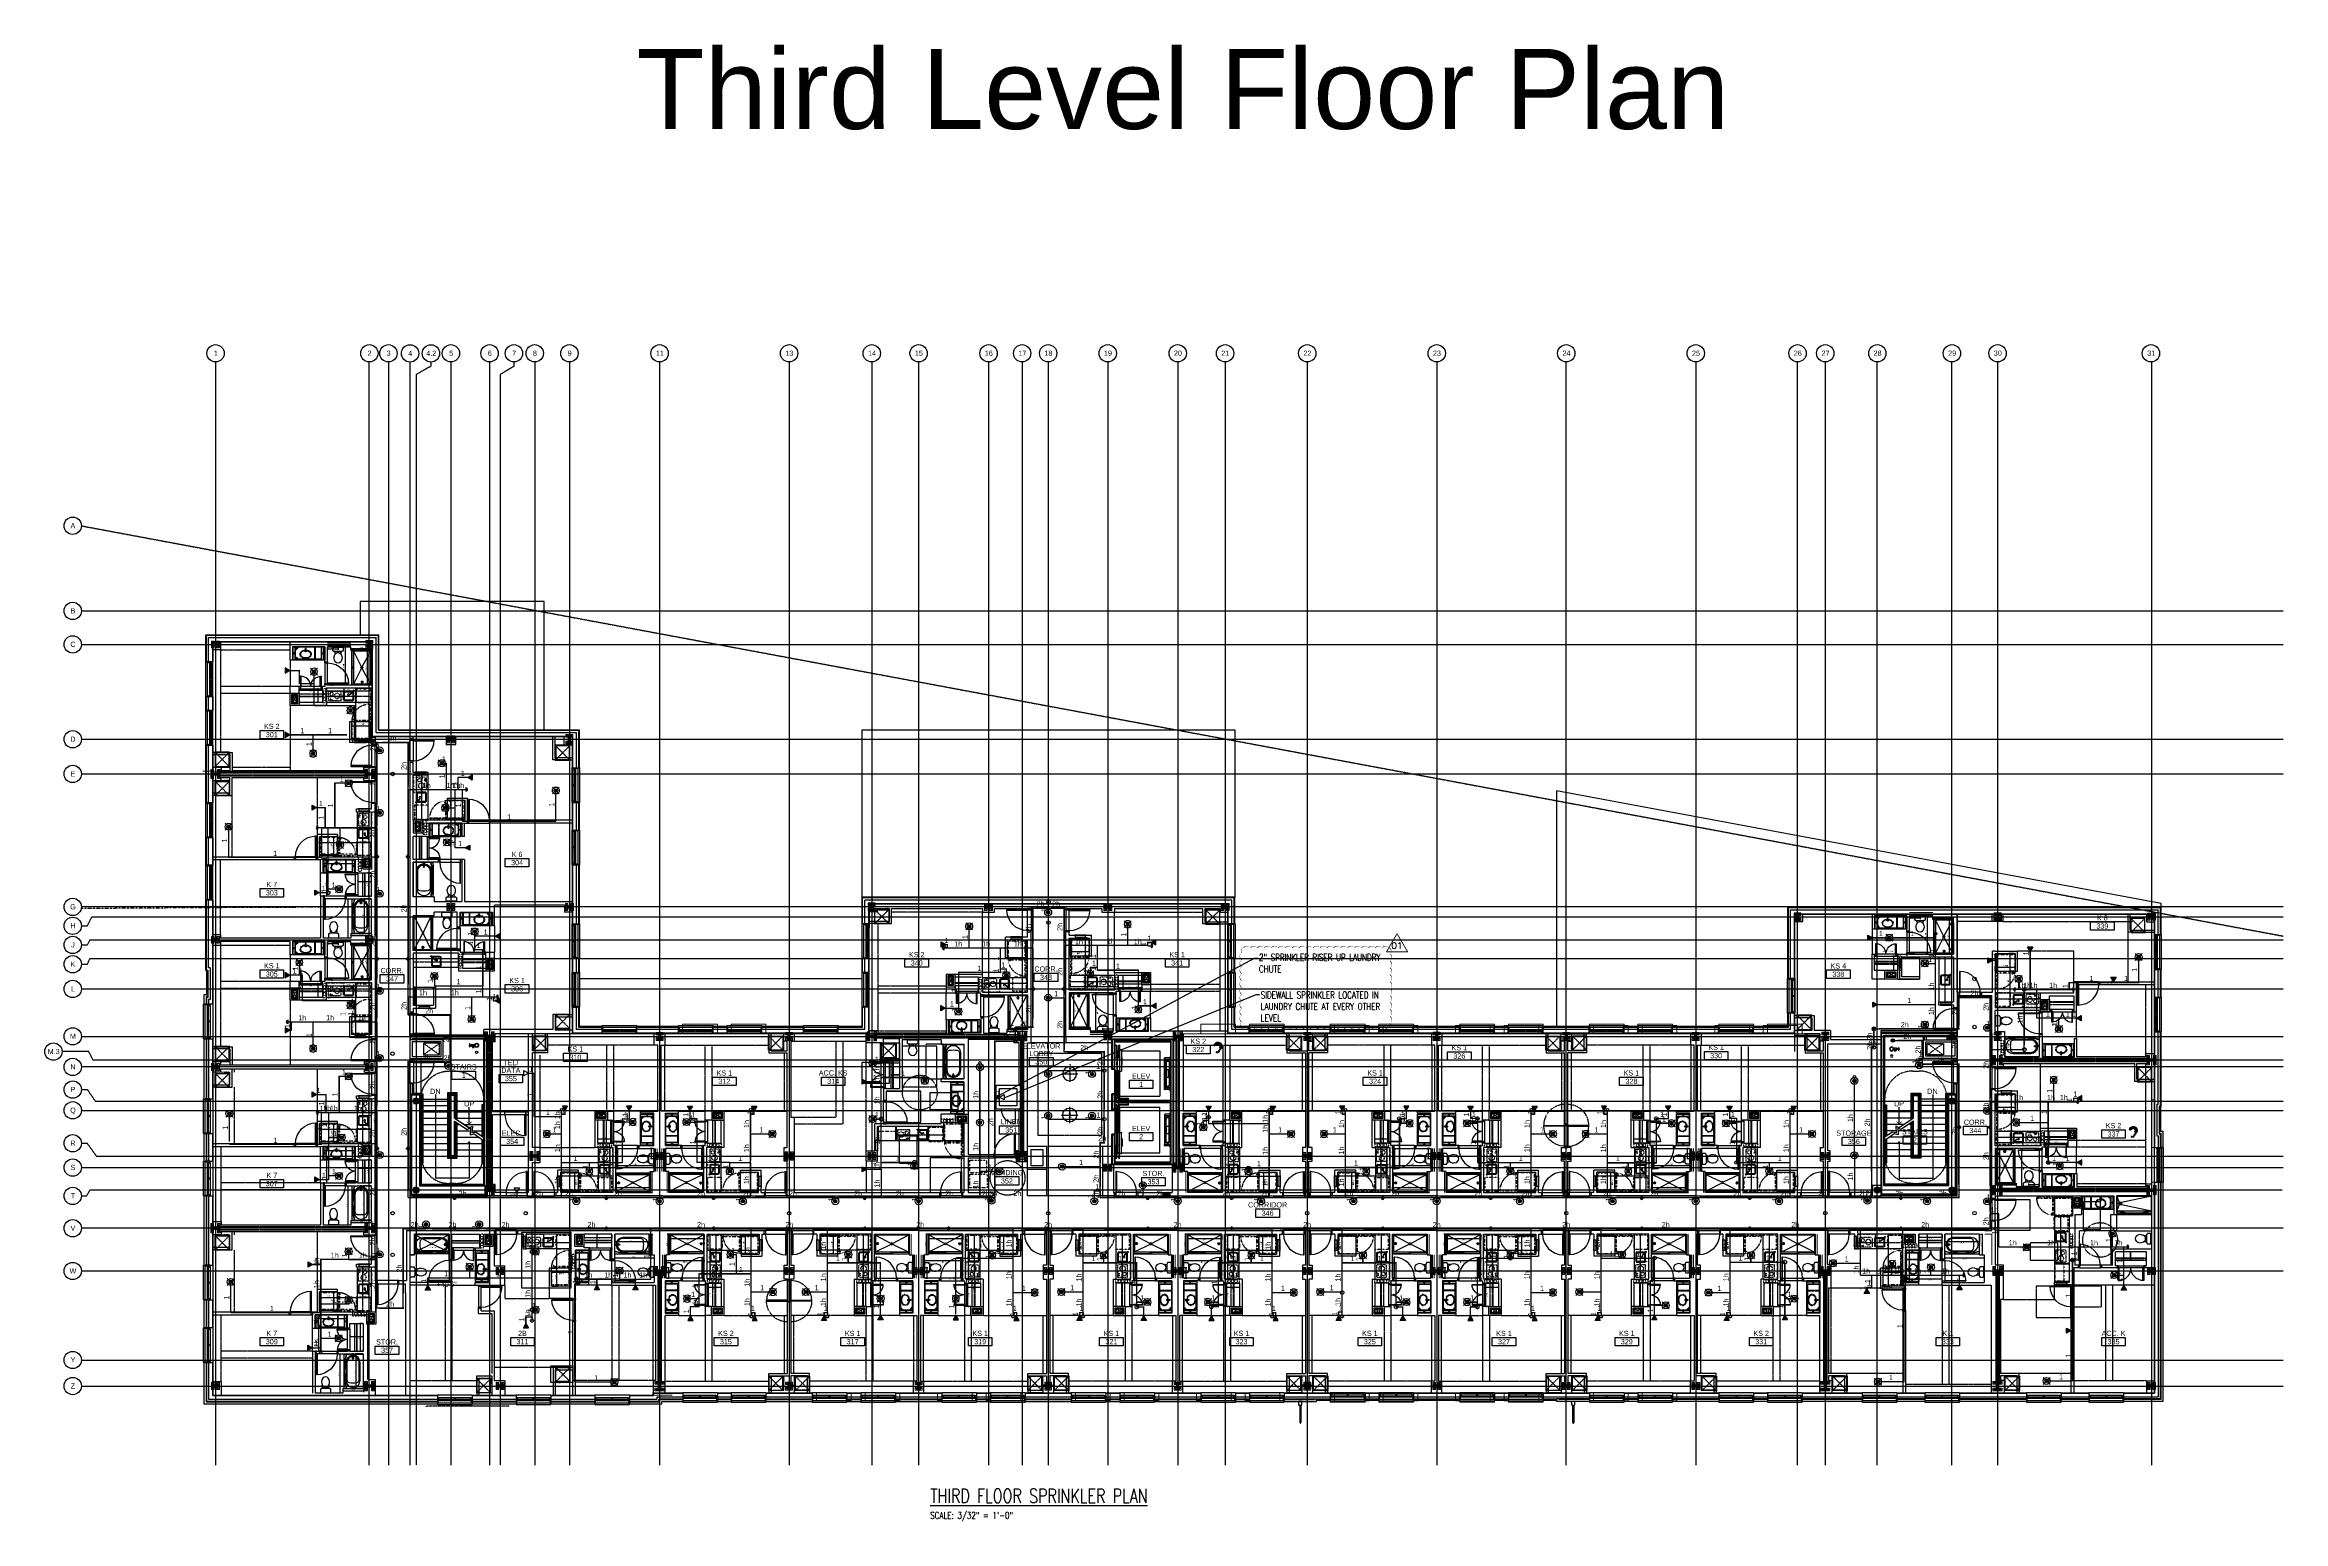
# Model space of a CAD drawing. Header units: inches. Extents: x -6955 to 13123, y -1334 to 3701.
# Drawn here: x 4474 to 8345, y 1127 to 3681 of the extents above; entities that cross this region are included whole.
import ezdxf
from ezdxf.enums import TextEntityAlignment as Align
from ezdxf.xclip import XClip

# ---------------------------------------------------------------- set-up
doc = ezdxf.new("R2010")
doc.units = ezdxf.units.IN
doc.header["$MEASUREMENT"] = 0
doc.header["$XCLIPFRAME"] = 2
for name, pattern in [('CENTER2', [1.125, 0.75, -0.125, 0.125, -0.125]), ('DASHDOT2', [0.5, 0.25, -0.125, 0, -0.125]), ('HIDDEN2', [0.1875, 0.125, -0.0625]), ('PHANTOM2', [1.25, 0.625, -0.125, 0.125, -0.125, 0.125, -0.125])]:
    doc.linetypes.add(name, pattern=pattern)
doc.layers.add('A-ANNO-NPLT', color=151, linetype='Continuous', plot=False)
for name, color, linetype, lineweight in [('A-Anno-Text', 7, 'Continuous', 25), ('A-Detl-Hatch', 1, 'Continuous', 18), ('A-Detl-Wide', 2, 'Continuous', 35), ('S-Detl-Hatch', 1, 'Continuous', 18), ('S-Detl-Wide', 3, 'Continuous', 35)]:
    doc.layers.add(name, color=color, linetype=linetype, lineweight=lineweight)
for name, color, linetype in [('A-Clng Mtd Light Fixture', 4, 'Continuous'), ('A-Door', 7, 'Continuous'), ('A-Door-Head', 8, 'Continuous'), ('A-Eqpm', 4, 'Continuous'), ('A-Eqpm-NIC', 5, 'DASHDOT2'), ('A-Flor-ADA', 8, 'PHANTOM2'), ('A-Flor-Case', 6, 'Continuous'), ('A-Flor-Case-Hidden', 8, 'HIDDEN2'), ('A-Flor-Evtr', 7, 'Continuous'), ('A-Flor-Hral', 7, 'Continuous'), ('A-Flor-Outline', 4, 'Continuous'), ('A-Flor-Ovhd', 1, 'HIDDEN2'), ('A-Flor-Pfix', 7, 'Continuous'), ('A-Flor-Soffit', 6, 'HIDDEN2'), ('A-Flor-Spcl', 5, 'Continuous'), ('A-Flor-Strs', 8, 'Continuous'), ('A-Flor-Wall Mtd Fixture', 7, 'Continuous'), ('A-Glaz', 7, 'Continuous'), ('A-Glaz-Sill', 8, 'Continuous'), ('A-Grid(SmallScale)', 11, 'CENTER2'), ('A-HVAC', 6, 'HIDDEN2'), ('A-Roof-Below', 1, 'Continuous'), ('A-Site-Property', 3, 'PHANTOM2'), ('A-Tag-Rm(Scale)', 7, 'Continuous'), ('A-Wall-Full', 7, 'Continuous'), ('A-Wall-Hatch', 15, 'Continuous'), ('A-Wall-Hatch Interior', 15, 'Continuous'), ('details', 7, 'Continuous'), ('headdn', 7, 'Continuous'), ('HEIGHT', 7, 'Continuous'), ('PIPEBL', 4, 'Continuous'), ('pipemn', 6, 'Continuous'), ('PIPESPC', 7, 'Continuous'), ('REVISION', 7, 'Continuous'), ('S-Grid-Iden', 7, 'Continuous'), ('spk-cap', 7, 'Continuous'), ('spk-pipedrop', 7, 'Continuous'), ('spk-piperise', 7, 'Continuous'), ('TIDYPIPE', 7, 'Continuous')]:
    doc.layers.add(name, color=color, linetype=linetype)
doc.layers.add('G-Anno-Nplt', color=140, linetype='Continuous', lineweight=18, plot=False)
doc.layers.add('Zoning Envelope', color=7, linetype='DASHDOT2', true_color=0xaa0061)
doc.styles.add('Arial_1', font='arial.ttf', dxfattribs={"height": 0.092206})
doc.styles.add('G1DIM', font='arial.ttf')
doc.styles.add('PDA1', font='ROMAND', dxfattribs={"width": 0.755})
doc.styles.add('PIPE', font='PIPE.SHX')
doc.styles.add('ROMAND', font='romand', dxfattribs={"height": 9})
doc.styles.add('ROMANS', font='ROMANS', dxfattribs={"height": 0.25})
doc.dimstyles.new('Aec-Arch-I-96', dxfattribs={"dimscale": 96, "dimtxt": 0.09375, "dimasz": 0.0625, "dimexe": 0.0625, "dimexo": 0.0625, "dimgap": 0.03125, "dimtad": 1, "dimdec": 3, "dimzin": 3, "dimdsep": 46, "dimlunit": 4, "dimtxsty": 'G1DIM', "dimblk": 'ARCHTICK', "dimcen": 0.09375, "dimclrt": 2, "dimazin": 2, "dimtfac": 0.75, "dimtdec": 3, "dimtix": 1, "dimtmove": 2, "dimatfit": 2, "dimldrblk": 'OPEN90', "dimfxl": 0.0625, "dimtolj": 1, "dimtzin": 0, "dimarcsym": 0})
doc.dimstyles.new('STANDARD$7', dxfattribs={"dimtxt": 0.09375, "dimasz": 0.125, "dimexe": 0.125, "dimexo": 0.09375, "dimgap": 0.0625, "dimtad": 1, "dimdec": 6, "dimzin": 3, "dimdsep": 46, "dimlunit": 4, "dimtxsty": 'ROMANS', "dimcen": 0.09375, "dimadec": 0, "dimazin": 0, "dimtfac": 0.09375, "dimtdec": 0, "dimtofl": 0, "dimtmove": 0, "dimatfit": 3, "dimfxl": 1, "dimfrac": 2, "dimtolj": 1, "dimtzin": 3, "dimarcsym": 0})
pattern_1 = [(45, (0, -4.865), (-1.591, 1.591), []), (45, (1.0607, -4.865), (-1.591, 1.591), [])]

# ---------------------------------------------------------------- blocks, each defined once
blk = doc.blocks.new('A$C6DF4342F')
at = {"layer": 'A-HVAC'}
for p, q in [((3.9, 6.1), (31.9, -13.9)), ((3.9, -13.9), (31.9, 6.1))]:
    blk.add_line(p, q, dxfattribs=at)
blk.add_lwpolyline([(3.9, 6.1), (31.9, 6.1), (31.9, -13.9), (3.9, -13.9)], close=True, dxfattribs=at)
blk = doc.blocks.new('Door 36in')
blk.add_lwpolyline([(0, 36), (1.5, 36), (1.5, 0), (0, 0)], close=True)
blk.add_arc((0, 0), 36, 0, 90)
blk = doc.blocks.new('stand-pipe')
for p, q in [((9.8, -24.3), (14.2, -24.3)), ((13.8, -16.8), (15.5, -16.8)), ((13.9, -19.3), (15.5, -19.3)), ((15.5, -19.3), (15.5, -16.8))]:
    blk.add_line(p, q)
for points in [[(9.5, -23.7), (14.5, -23.7)], [(10.2, -19.6), (10.1, -19.6), (10.3, -16.6)], [(10.1, -19.1), (12, -19.1)], [(10.1, -20), (10.1, -19.7), (12, -19.7)], [(11.3, -20.1), (10.1, -20), (12, -20)], [(10.2, -19.7), (10.2, -19.6)], [(10.2, -19.6), (12, -19.6)], [(10.3, -16.6), (10.8, -16.5), (12, -16.5)], [(10.3, -16.6), (12, -16.6)], [(10.8, -16.5), (10.8, -15.3)], [(11.3, -21.9), (11.3, -20.1), (12, -20.1)], [(11.3, -20.7), (12, -20.7)], [(11.5, -22.5), (12, -22.5)], [(11.5, -24.3), (11.5, -24.4), (12, -24.4)], [(11.7, -23.6), (12, -23.6)], [(13.7, -16.6), (13.2, -16.5), (12, -16.5)], [(13.7, -16.6), (12, -16.6)], [(13.9, -19.1), (12, -19.1)], [(13.8, -19.6), (12, -19.6)], [(13.9, -20), (13.9, -19.7), (12, -19.7)], [(12.7, -20.1), (13.9, -20), (12, -20)], [(12.7, -21.9), (12.7, -20.1), (12, -20.1)], [(12.7, -20.7), (12, -20.7)], [(12.5, -22.5), (12, -22.5)], [(12.3, -23.6), (12, -23.6)], [(12.5, -24.3), (12.5, -24.4), (12, -24.4)], [(13.2, -16.5), (13.2, -15.3)], [(13.8, -19.6), (13.9, -19.6), (13.7, -16.6)], [(13.8, -19.7), (13.8, -19.6)]]:
    blk.add_lwpolyline(points)
for points in [[(11.7, -23.7), (11.7, -23.6), (11.5, -23.6), (11.5, -22.5), (11.3, -22.5, -0.214855), (11, -22.4), (11, -21.9), (12, -21.9)], [(11.6, -24.4, 0.424993), (12, -24.8, 0.928807)], [(12.3, -23.7), (12.3, -23.6), (12.5, -23.6), (12.5, -22.5), (12.7, -22.5, 0.214855), (13, -22.4), (13, -21.9), (12, -21.9)], [(12.4, -24.4, -0.424993), (12, -24.8, -0.928807)]]:
    blk.add_lwpolyline(points, format="xyb")
for centre, radius in [((12, -12), 3.5), ((12, -12), 3), ((24, -12), 2.06)]:
    blk.add_circle(centre, radius)
for centre, start, end in [((10.1, -23.7), 173.8478, 239.132), ((13.9, -23.7), 300.868, 6.1522)]:
    blk.add_arc(centre, 0.649, start, end)
at = {"layer": 'Defpoints'}
blk.add_point((0, 0), dxfattribs=at)
blk = doc.blocks.new('st clearance 1')
at = {"linetype": 'HIDDEN2'}
blk.add_line((19.5, 48.5), (30.5, 48.5), dxfattribs=at)
for centre, start, end in [((19.5, 0), 90, 178.2277), ((30.5, 0), 1.7723, 90)]:
    blk.add_arc(centre, 48.5, start, end, dxfattribs=at)
blk = doc.blocks.new('st 3rd 4th right')
at = {"layer": 'A-Anno-Text'}
for p, q in [((83, 155.5), (83, 10.7)), ((25, 104), (25, 133.6)), ((25, 74), (25, 10.7)), ((25, 10.7), (83, 10.7))]:
    blk.add_line(p, q, dxfattribs=at)
at = {"layer": 'A-Anno-Text', "const_width": 1}
for points in [[(25, 126, -1), (25, 125, -1)], [(83, 148, -1), (83, 147, -1)]]:
    blk.add_lwpolyline(points, format="xyb", close=True, dxfattribs=at)
for points in [[(29.4, 108.4), (25, 104), (20.6, 108.4)], [(29.4, 69.5), (25, 74), (20.6, 69.5)]]:
    blk.add_lwpolyline(points, dxfattribs=at)
at = {"layer": 'A-Flor-Hral'}
for p, q in [((45.5, 111.5), (45.5, 158)), ((45.5, 158), (62.5, 158)), ((47, 112.5), (47, 156.5)), ((47, 156.5), (61, 156.5)), ((48.5, 113.5), (48.5, 155)), ((48.5, 155), (59.5, 155)), ((59.5, 155), (59.5, 48.5)), ((61, 156.5), (61, 47)), ((62.5, 158), (62.5, 45.5)), ((105, 156.5), (105, 36.5)), ((108, 156.5), (105, 156.5)), ((106.5, 155), (106.5, 38)), ((108, 155), (106.5, 155)), ((0, 137.5), (3, 137.5)), ((0, 136), (1.5, 136)), ((1.5, 136), (1.5, 82.4)), ((3, 137.5), (3, 83.5)), ((50, 114.5), (50, 153.5)), ((50, 153.5), (58, 153.5)), ((58, 153.5), (58, 50)), ((3, 78), (3, 36.5)), ((45.5, 45.5), (45.5, 106.2)), ((47, 47), (47, 107.2)), ((48.5, 48.5), (48.5, 108.2)), ((50, 50), (50, 109.2)), ((1.5, 77), (1.5, 38)), ((62.5, 45.5), (45.5, 45.5)), ((61, 47), (47, 47)), ((59.5, 48.5), (48.5, 48.5)), ((58, 50), (50, 50)), ((1.5, 38), (0, 38)), ((3, 36.5), (0, 36.5)), ((108, 36.5), (105, 36.5)), ((108, 38), (106.5, 38))]:
    blk.add_line(p, q, dxfattribs=at)
for points in [[(50, 114.5), (24.9, 98), (19.3, 100.8), (20.1, 89.1), (13.1, 90.5), (0, 81.4)], [(50, 109.2), (28.1, 94.8), (22.6, 97.6), (23.3, 85.8), (16.3, 87.2), (0, 75.9)]]:
    blk.add_lwpolyline(points, dxfattribs=at)
at = {"layer": 'A-Flor-Strs'}
for p, q in [((1.5, 125.5), (0, 125.5)), ((45.5, 125.5), (3, 125.5)), ((48.5, 125.5), (47, 125.5)), ((61, 147.5), (59.5, 147.5)), ((61, 136.5), (59.5, 136.5)), ((61, 125.5), (59.5, 125.5)), ((105, 147.5), (62.5, 147.5)), ((105, 136.5), (62.5, 136.5)), ((105, 125.5), (62.5, 125.5)), ((108, 147.5), (106.5, 147.5)), ((108, 136.5), (106.5, 136.5)), ((108, 125.5), (106.5, 125.5)), ((1.5, 114.5), (0, 114.5)), ((1.5, 103.5), (0, 103.5)), ((1.5, 92.5), (0, 92.5)), ((45.5, 114.5), (3, 114.5)), ((33.2, 103.5), (3, 103.5)), ((19.9, 92.5), (3, 92.5)), ((45.5, 81.5), (8, 81.5)), ((45.5, 92.5), (22.9, 92.5)), ((45.5, 103.5), (41.4, 103.5)), ((48.5, 114.5), (47, 114.5)), ((48.5, 103.5), (47, 103.5)), ((48.5, 92.5), (47, 92.5)), ((48.5, 81.5), (47, 81.5)), ((61, 114.5), (59.5, 114.5)), ((61, 103.5), (59.5, 103.5)), ((61, 92.5), (59.5, 92.5)), ((61, 81.5), (59.5, 81.5)), ((105, 114.5), (62.5, 114.5)), ((105, 103.5), (62.5, 103.5)), ((105, 92.5), (62.5, 92.5)), ((105, 81.5), (62.5, 81.5)), ((108, 114.5), (106.5, 114.5)), ((108, 103.5), (106.5, 103.5)), ((108, 92.5), (106.5, 92.5)), ((108, 81.5), (106.5, 81.5)), ((1.5, 70.5), (0, 70.5)), ((1.5, 59.5), (0, 59.5)), ((1.5, 48.5), (0, 48.5)), ((45.5, 70.5), (3, 70.5)), ((45.5, 59.5), (3, 59.5)), ((45.5, 48.5), (3, 48.5)), ((48.5, 70.5), (47, 70.5)), ((48.5, 59.5), (47, 59.5)), ((48.5, 48.5), (47, 48.5)), ((61, 70.5), (59.5, 70.5)), ((61, 59.5), (59.5, 59.5)), ((105, 70.5), (62.5, 70.5)), ((105, 59.5), (62.5, 59.5)), ((108, 70.5), (106.5, 70.5)), ((108, 59.5), (106.5, 59.5))]:
    blk.add_line(p, q, dxfattribs=at)
at = {"layer": 'A-Flor-Pfix', "xscale": -1, "rotation": 90}
blk.add_blockref('stand-pipe', (0, 246), dxfattribs=at)
at = {"layer": 'A-Flor-Strs', "linetype": 'HIDDEN2'}
blk.add_blockref('st clearance 1', (29, 147.5), dxfattribs=at)
at = {"layer": 'A-Flor-Strs', "linetype": 'HIDDEN2', "xscale": -1, "rotation": 180}
blk.add_blockref('st clearance 1', (29, 50), dxfattribs=at)
at = {"layer": 'A-Anno-Text', "char_height": 9, "attachment_point": 3, "style": 'G1DIM'}
for s, insert in [('DN', (91.7, 165.4)), ('UP', (33.5, 143.9))]:
    blk.add_mtext(s, dxfattribs=dict(at, insert=insert))
blk = doc.blocks.new('st 3rd 4th left')
at = {"layer": 'A-Anno-Text'}
for p, q in [((25, 155.5), (25, 10.7)), ((83, 104), (83, 133.6)), ((83, 74), (83, 10.7)), ((83, 10.7), (25, 10.7))]:
    blk.add_line(p, q, dxfattribs=at)
at = {"layer": 'A-Anno-Text', "const_width": 1}
for points in [[(25, 148, 1), (25, 147, 1)], [(83, 126, 1), (83, 125, 1)]]:
    blk.add_lwpolyline(points, format="xyb", close=True, dxfattribs=at)
for points in [[(78.6, 108.4), (83, 104), (87.4, 108.4)], [(78.6, 69.5), (83, 74), (87.4, 69.5)]]:
    blk.add_lwpolyline(points, dxfattribs=at)
at = {"layer": 'A-Flor-Hral'}
for p, q in [((0, 156.5), (3, 156.5)), ((0, 155), (1.5, 155)), ((1.5, 155), (1.5, 38)), ((3, 156.5), (3, 36.5)), ((62.5, 158), (45.5, 158)), ((45.5, 158), (45.5, 45.5)), ((61, 156.5), (47, 156.5)), ((47, 156.5), (47, 47)), ((59.5, 155), (48.5, 155)), ((48.5, 155), (48.5, 48.5)), ((59.5, 113.5), (59.5, 155)), ((61, 112.5), (61, 156.5)), ((62.5, 111.5), (62.5, 158)), ((58, 153.5), (50, 153.5)), ((50, 153.5), (50, 50)), ((58, 114.5), (58, 153.5)), ((105, 137.5), (105, 83.5)), ((108, 137.5), (105, 137.5)), ((106.5, 136), (106.5, 82.4)), ((108, 136), (106.5, 136)), ((58, 50), (58, 109.2)), ((59.5, 48.5), (59.5, 108.2)), ((61, 47), (61, 107.2)), ((62.5, 45.5), (62.5, 106.2)), ((105, 78), (105, 36.5)), ((45.5, 45.5), (62.5, 45.5)), ((47, 47), (61, 47)), ((48.5, 48.5), (59.5, 48.5)), ((50, 50), (58, 50)), ((106.5, 77), (106.5, 38)), ((0, 38), (1.5, 38)), ((0, 36.5), (3, 36.5)), ((105, 36.5), (108, 36.5)), ((106.5, 38), (108, 38))]:
    blk.add_line(p, q, dxfattribs=at)
for points in [[(58, 114.5), (83.1, 98), (88.7, 100.8), (87.9, 89.1), (94.9, 90.5), (108, 81.4)], [(58, 109.2), (79.9, 94.8), (85.4, 97.6), (84.7, 85.8), (91.7, 87.2), (108, 75.9)]]:
    blk.add_lwpolyline(points, dxfattribs=at)
at = {"layer": 'A-Flor-Strs'}
for p, q in [((0, 147.5), (1.5, 147.5)), ((0, 136.5), (1.5, 136.5)), ((0, 125.5), (1.5, 125.5)), ((3, 147.5), (45.5, 147.5)), ((3, 136.5), (45.5, 136.5)), ((3, 125.5), (45.5, 125.5)), ((47, 147.5), (48.5, 147.5)), ((47, 136.5), (48.5, 136.5)), ((47, 125.5), (48.5, 125.5)), ((59.5, 125.5), (61, 125.5)), ((62.5, 125.5), (105, 125.5)), ((106.5, 125.5), (108, 125.5)), ((0, 114.5), (1.5, 114.5)), ((0, 103.5), (1.5, 103.5)), ((0, 92.5), (1.5, 92.5)), ((0, 81.5), (1.5, 81.5)), ((3, 114.5), (45.5, 114.5)), ((3, 103.5), (45.5, 103.5)), ((3, 92.5), (45.5, 92.5)), ((3, 81.5), (45.5, 81.5)), ((47, 114.5), (48.5, 114.5)), ((47, 103.5), (48.5, 103.5)), ((47, 92.5), (48.5, 92.5)), ((47, 81.5), (48.5, 81.5)), ((59.5, 114.5), (61, 114.5)), ((59.5, 103.5), (61, 103.5)), ((59.5, 92.5), (61, 92.5)), ((59.5, 81.5), (61, 81.5)), ((62.5, 114.5), (105, 114.5)), ((62.5, 103.5), (66.6, 103.5)), ((62.5, 92.5), (85.1, 92.5)), ((62.5, 81.5), (100, 81.5)), ((74.8, 103.5), (105, 103.5)), ((88.1, 92.5), (105, 92.5)), ((106.5, 114.5), (108, 114.5)), ((106.5, 103.5), (108, 103.5)), ((106.5, 92.5), (108, 92.5)), ((0, 70.5), (1.5, 70.5)), ((0, 59.5), (1.5, 59.5)), ((3, 70.5), (45.5, 70.5)), ((3, 59.5), (45.5, 59.5)), ((47, 70.5), (48.5, 70.5)), ((47, 59.5), (48.5, 59.5)), ((59.5, 70.5), (61, 70.5)), ((59.5, 59.5), (61, 59.5)), ((59.5, 48.5), (61, 48.5)), ((62.5, 70.5), (105, 70.5)), ((62.5, 59.5), (105, 59.5)), ((62.5, 48.5), (105, 48.5)), ((106.5, 70.5), (108, 70.5)), ((106.5, 59.5), (108, 59.5)), ((106.5, 48.5), (108, 48.5))]:
    blk.add_line(p, q, dxfattribs=at)
at = {"layer": 'A-Flor-Pfix', "rotation": 270}
blk.add_blockref('stand-pipe', (108, 252.4), dxfattribs=at)
at = {"layer": 'A-Flor-Strs', "linetype": 'HIDDEN2', "extrusion": (0, 0, -1), "zscale": -1}
blk.add_blockref('st clearance 1', (-79, 147.5), dxfattribs=at)
at = {"layer": 'A-Flor-Strs', "linetype": 'HIDDEN2', "rotation": 180}
blk.add_blockref('st clearance 1', (79, 50), dxfattribs=at)
at = {"layer": 'A-Anno-Text', "char_height": 9, "style": 'G1DIM'}
for s, insert, attachment_point in [('DN', (33.7, 165.4), 3), ('UP', (74.5, 143.9), 1)]:
    blk.add_mtext(s, dxfattribs=dict(at, insert=insert, attachment_point=attachment_point))
blk = doc.blocks.new('A$C77C43B81')
at = {"layer": 'A-Flor-Soffit'}
blk.add_line((3224.5, 991.8), (3224.5, 1051.8), dxfattribs=at)
at = {"layer": 'A-Wall-Full'}
for points in [[(3186.1, 1084.3), (3244, 1084.3), (3244, 1051.8), (3186.1, 1051.8)], [(3189.9, 1080.5), (3240.2, 1080.5), (3240.2, 1055.5), (3189.9, 1055.5)]]:
    blk.add_lwpolyline(points, close=True, dxfattribs=at)
at = {"xscale": -1}
blk.add_blockref('st 3rd 4th left', (3224.5, 834.1), dxfattribs=at)
at = {"layer": 'A-HVAC'}
blk.add_blockref('A$C6DF4342F', (3188.5, 1071.9), dxfattribs=at)
blk = doc.blocks.new('EXTERIOR WINDOW 3')
at = {"layer": 'A-Glaz'}
for p, q in [((5693, -8445.8), (5693, -8419.3)), ((5694, -8445.8), (5694, -8419.3)), ((5695, -8474.2), (5695, -8419.3)), ((5693, -8474.2), (5693, -8447.8)), ((5694, -8474.2), (5694, -8447.8))]:
    blk.add_line(p, q, dxfattribs=at)
for points in [[(5693, -8419.3), (5690.5, -8419.3), (5690.5, -8416.8), (5699, -8416.8), (5699, -8417.8), (5695, -8417.8), (5695, -8419.3), (5694, -8419.3), (5694, -8418.3), (5693, -8418.3), (5693, -8419.3)], [(5693, -8474.2), (5690.5, -8474.2), (5690.5, -8476.8), (5699, -8476.8), (5699, -8475.7), (5695, -8475.7), (5695, -8474.2), (5694, -8474.2), (5694, -8475.2), (5693, -8475.2), (5693, -8474.2)]]:
    blk.add_lwpolyline(points, dxfattribs=at)
blk.add_lwpolyline([(5690.5, -8445.8), (5690.5, -8447.8), (5695, -8447.8), (5695, -8445.8)], close=True, dxfattribs=at)
at = {"layer": 'A-Glaz-Sill'}
for p, q in [((5689.1, -8416.8), (5689.1, -8476.8)), ((5690.5, -8419.3), (5690.5, -8474.2)), ((5699, -8475.7), (5699, -8417.8))]:
    blk.add_line(p, q, dxfattribs=at)
blk.add_lwpolyline([(5699, -8476.8), (5702, -8476.8), (5702, -8416.8), (5699, -8416.8)], dxfattribs=at)
blk = doc.blocks.new('EXTERIOR WINDOW')
at = {"layer": 'A-Glaz'}
for p, q in [((3829.8, -10349.7), (3856.3, -10349.7)), ((3829.8, -10350.7), (3856.3, -10350.7)), ((3829.8, -10351.7), (3884.8, -10351.7)), ((3858.3, -10349.7), (3884.8, -10349.7)), ((3858.3, -10350.7), (3884.8, -10350.7))]:
    blk.add_line(p, q, dxfattribs=at)
for points in [[(3829.8, -10349.7), (3829.8, -10347.2), (3827.3, -10347.2), (3827.3, -10355.7), (3828.3, -10355.7), (3828.3, -10351.7), (3829.8, -10351.7), (3829.8, -10350.7), (3828.8, -10350.7), (3828.8, -10349.7), (3829.8, -10349.7)], [(3884.8, -10349.7), (3884.8, -10347.2), (3887.3, -10347.2), (3887.3, -10355.7), (3886.3, -10355.7), (3886.3, -10351.7), (3884.8, -10351.7), (3884.8, -10350.7), (3885.8, -10350.7), (3885.8, -10349.7), (3884.8, -10349.7)]]:
    blk.add_lwpolyline(points, dxfattribs=at)
blk.add_lwpolyline([(3858.3, -10347.2), (3856.3, -10347.2), (3856.3, -10351.7), (3858.3, -10351.7)], close=True, dxfattribs=at)
at = {"layer": 'A-Glaz-Sill'}
for p, q in [((3887.3, -10342.4), (3827.3, -10342.4)), ((3828.3, -10355.7), (3886.3, -10355.7)), ((3884.8, -10347.2), (3829.8, -10347.2))]:
    blk.add_line(p, q, dxfattribs=at)
blk.add_lwpolyline([(3827.3, -10355.7), (3827.3, -10358.7), (3887.3, -10358.7), (3887.3, -10355.7)], dxfattribs=at)
blk = doc.blocks.new('EXTERIOR WINDOW 4')
at = {"layer": 'A-Glaz'}
for p, q in [((3139.6, -8499), (3194.6, -8499)), ((3139.6, -8500), (3166.1, -8500)), ((3139.6, -8501), (3166.1, -8501)), ((3168.1, -8500), (3194.6, -8500)), ((3168.1, -8501), (3194.6, -8501))]:
    blk.add_line(p, q, dxfattribs=at)
for points in [[(3139.6, -8501), (3139.6, -8503.5), (3137.1, -8503.5), (3137.1, -8495), (3138.1, -8495), (3138.1, -8499), (3139.6, -8499), (3139.6, -8500), (3138.6, -8500), (3138.6, -8501), (3139.6, -8501)], [(3194.6, -8501), (3194.6, -8503.5), (3197.1, -8503.5), (3197.1, -8495), (3196.1, -8495), (3196.1, -8499), (3194.6, -8499), (3194.6, -8500), (3195.6, -8500), (3195.6, -8501), (3194.6, -8501)]]:
    blk.add_lwpolyline(points, dxfattribs=at)
blk.add_lwpolyline([(3168.1, -8503.5), (3166.1, -8503.5), (3166.1, -8499), (3168.1, -8499)], close=True, dxfattribs=at)
at = {"layer": 'A-Glaz-Sill'}
for p, q in [((3197.1, -8506.1), (3137.1, -8506.1)), ((3138.1, -8495), (3196.1, -8495)), ((3194.6, -8503.5), (3139.6, -8503.5))]:
    blk.add_line(p, q, dxfattribs=at)
blk.add_lwpolyline([(3137.1, -8495), (3137.1, -8492), (3197.1, -8492), (3197.1, -8495)], dxfattribs=at)
blk = doc.blocks.new('EXTERIOR WINDOW-2')
at = {"layer": 'A-Glaz'}
for p, q in [((10575, -9214.5), (10601.5, -9214.5)), ((10575, -9215.5), (10601.5, -9215.5)), ((10575, -9216.5), (10630, -9216.5)), ((10603.5, -9214.5), (10630, -9214.5)), ((10603.5, -9215.5), (10630, -9215.5))]:
    blk.add_line(p, q, dxfattribs=at)
for points in [[(10575, -9214.5), (10575, -9212), (10572.5, -9212), (10572.5, -9220.5), (10573.5, -9220.5), (10573.5, -9216.5), (10575, -9216.5), (10575, -9215.5), (10574, -9215.5), (10574, -9214.5), (10575, -9214.5)], [(10630, -9214.5), (10630, -9212), (10632.5, -9212), (10632.5, -9220.5), (10631.5, -9220.5), (10631.5, -9216.5), (10630, -9216.5), (10630, -9215.5), (10631, -9215.5), (10631, -9214.5), (10630, -9214.5)]]:
    blk.add_lwpolyline(points, dxfattribs=at)
blk.add_lwpolyline([(10603.5, -9212), (10601.5, -9212), (10601.5, -9216.5), (10603.5, -9216.5)], close=True, dxfattribs=at)
at = {"layer": 'A-Glaz-Sill'}
for p, q in [((10632.5, -9209.4), (10572.5, -9209.4)), ((10630, -9212), (10575, -9212)), ((10573.5, -9220.5), (10631.5, -9220.5))]:
    blk.add_line(p, q, dxfattribs=at)
blk.add_lwpolyline([(10572.5, -9220.5), (10572.5, -9223.5), (10632.5, -9223.5), (10632.5, -9220.5)], dxfattribs=at)
blk = doc.blocks.new('Otis Elev. Gen 2')
at = {"layer": 'A-Flor-Evtr'}
for p, q in [((-71.9, 13), (-75.9, 13)), ((-75.9, 12.3), (-75.9, 13)), ((-75.9, 12.3), (-75.5, 12)), ((-75.5, 12), (-74.8, 12)), ((-74.6, 11.9), (-74.1, 11.5)), ((-73.7, 12.6), (-74.1, 12.2)), ((-74.1, 12.2), (-74.1, 3.6)), ((-74.1, 3.6), (-73.7, 3.2)), ((-74.1, 3), (-74.1, 3.6)), ((-19.6, 3.1), (-74.1, 3.1)), ((-58.6, 3), (-74.1, 3)), ((-73.7, 12.6), (-71.7, 12.6)), ((-73.7, 3.2), (-72, 3.2)), ((-72, 4.5), (-71.7, 4.5)), ((-72, 3.2), (-72, 4.5)), ((-72, 4.2), (-21.6, 4.2)), ((-71.9, 12.6), (-71.9, 13)), ((-71.7, 10.2), (-71.7, 12.6)), ((-71.7, 6.8), (-71.7, 10.2)), ((-71.7, 4.5), (-71.7, 6.8)), ((-71.6, 10.2), (-71.5, 10.2)), ((-71.5, 6.7), (-71.6, 6.7)), ((-71.5, 4.3), (-69.9, 4.3)), ((-71.4, 10.1), (-71.2, 8.8)), ((-71.2, 8.2), (-71.4, 6.8)), ((-71.1, 8.7), (-70.7, 8.7)), ((-70.7, 8.3), (-71.1, 8.3)), ((-70.7, 8.7), (-70.6, 8.8)), ((-70.6, 8.2), (-70.7, 8.3)), ((-70.6, 8.8), (-69.3, 8.8)), ((-69.3, 8.2), (-70.6, 8.2)), ((-70.2, 9.2), (-69.1, 9.2)), ((-70.2, 9.1), (-70.2, 9.2)), ((-70.2, 9.1), (-69.1, 9.1)), ((-69.1, 7.9), (-70.2, 7.9)), ((-70.2, 7.9), (-70.2, 7.8)), ((-69.1, 7.8), (-70.2, 7.8)), ((-70.1, 9.1), (-69.2, 9.1)), ((-70.1, 8.9), (-70.1, 9.1)), ((-69.2, 8.9), (-70.1, 8.9)), ((-70.1, 8.9), (-70.1, 8.8)), ((-69.3, 8.8), (-70.1, 8.8)), ((-70.1, 8.2), (-69.3, 8.2)), ((-70.1, 8.1), (-70.1, 8.2)), ((-70.1, 8.1), (-69.2, 8.1)), ((-70.1, 7.9), (-70.1, 8.1)), ((-69.2, 7.9), (-70.1, 7.9)), ((-69.9, 9.1), (-69.9, 9.1)), ((-69.9, 7.9), (-69.9, 7.9)), ((-69.9, 4.2), (-69.9, 4.3)), ((-69.5, 9.1), (-69.5, 9.1)), ((-69.5, 7.9), (-69.5, 7.9)), ((-69.2, 9), (-69.3, 8.8)), ((-69.3, 8.8), (-69.2, 8.8)), ((-69.2, 8), (-69.3, 8.2)), ((-69.2, 8.2), (-69.3, 8.2)), ((-69.2, 8.8), (-69, 8.9)), ((-69.2, 8.8), (-69.2, 8.2)), ((-69.2, 8.2), (-69.2, 8.8)), ((-69, 8.1), (-69.2, 8.2)), ((-69.1, 8.2), (-69.1, 8.8)), ((-69, 10.5), (-68.8, 10.5)), ((-69, 10.5), (-69, 9.2)), ((-69, 9), (-69, 8)), ((-69, 8.9), (-69, 8.1)), ((-69, 6.5), (-69, 7.8)), ((-69, 6.5), (-68.8, 6.5)), ((-68.8, 11), (-68.8, 6)), ((-68.7, 11), (-68.7, 6)), ((-68.6, 11.4), (-52.1, 11.4)), ((-68.6, 11.4), (-68.6, 11.2)), ((-67.4, 11.2), (-68.6, 11.2)), ((-68.6, 11.2), (-68.6, 11.2)), ((-67.4, 11.1), (-68.6, 11.1)), ((-68.6, 10.8), (-68.6, 11.1)), ((-68.6, 10.8), (-68.5, 10.8)), ((-68.6, 9.9), (-68.6, 10.8)), ((-68.6, 7.7), (-68.6, 9.2)), ((-68.6, 5.9), (-68.6, 7)), ((-68.5, 5.9), (-68.6, 5.9)), ((-68.6, 5.8), (-52.1, 5.8)), ((-68.6, 5.8), (-68.6, 5.6)), ((-68.6, 5.6), (-52.1, 5.6)), ((-68.5, 10.9), (-68.5, 9.9)), ((-68.5, 9.2), (-68.5, 7.7)), ((-68.5, 7), (-68.5, 6)), ((-67.7, 6), (-66.6, 6)), ((-66.6, 5.9), (-67.6, 5.9)), ((-67.4, 11.2), (-52.1, 11.2)), ((-67.4, 11.1), (-64.7, 11.1)), ((-53.4, 11.8), (-66.6, 11.8)), ((-66.6, 11.8), (-66.6, 11.4)), ((-66.6, 5.8), (-66.6, 6)), ((-66.6, 5.2), (-66.6, 5.6)), ((-66.6, 5.2), (-53.4, 5.2)), ((-53.8, 5.9), (-52.5, 5.9)), ((-53.8, 5.8), (-53.8, 5.9)), ((-19.6, 3), (-53.6, 3)), ((-53, 10.3), (-53.3, 10)), ((-53.3, 10), (-53.3, 7)), ((-53.3, 7), (-53, 6.7)), ((-40.7, 10.3), (-53, 10.3)), ((-53, 6.7), (-40.7, 6.7)), ((-49.1, 11.8), (-52.7, 11.8)), ((-52.7, 5.2), (-49.1, 5.2)), ((-52.3, 6.1), (-52.3, 6.7)), ((-41.6, 11.5), (-52.1, 11.5)), ((-52.1, 10.7), (-52.1, 11.5)), ((-52.1, 10.3), (-52.1, 10.9)), ((-41.6, 10.7), (-52.1, 10.7)), ((-52.1, 10.5), (-52.1, 10.3)), ((-52.1, 6.1), (-52.1, 6.7)), ((-52.1, 6.7), (-52.1, 6.5)), ((-52.1, 6.3), (-41.6, 6.3)), ((-52.1, 6.3), (-52.1, 5.5)), ((-52.1, 5.5), (-41.6, 5.5)), ((-52, 10.6), (-51.9, 10.6)), ((-52, 6.4), (-51.9, 6.4)), ((-51.9, 10.5), (-51.9, 10.3)), ((-51.9, 6.7), (-51.9, 6.5)), ((-49.5, 10.5), (-49.5, 10.3)), ((-49.5, 6.7), (-49.5, 6.5)), ((-49.4, 10.6), (-49.4, 10.6)), ((-49.4, 6.4), (-49.4, 6.4)), ((-49.3, 10.5), (-49.3, 10.3)), ((-49.3, 6.7), (-49.3, 6.5)), ((-49.1, 11.8), (-49.1, 11.5)), ((-49.1, 5.2), (-49.1, 5.5)), ((-46.9, 10.6), (-46.8, 10.6)), ((-46.9, 10.5), (-46.9, 10.3)), ((-46.9, 6.7), (-46.9, 6.5)), ((-46.9, 6.4), (-46.8, 6.4)), ((-46.7, 10.5), (-46.7, 10.3)), ((-46.7, 6.7), (-46.7, 6.5)), ((-41, 11.8), (-44.6, 11.8)), ((-44.6, 11.8), (-44.6, 11.5)), ((-44.6, 5.2), (-44.6, 5.5)), ((-44.6, 5.2), (-41, 5.2)), ((-44.4, 10.5), (-44.4, 10.3)), ((-44.4, 6.7), (-44.4, 6.5)), ((-44.3, 10.6), (-44.2, 10.6)), ((-44.3, 6.4), (-44.2, 6.4)), ((-44.2, 10.5), (-44.2, 10.3)), ((-44.2, 6.7), (-44.2, 6.5)), ((-41.8, 10.6), (-41.7, 10.6)), ((-41.8, 10.5), (-41.8, 10.3)), ((-41.8, 6.7), (-41.8, 6.5)), ((-41.8, 6.4), (-41.7, 6.4)), ((-41.6, 10.7), (-41.6, 11.5)), ((-41.6, 11.4), (-25.1, 11.4)), ((-41.6, 11.2), (-26.2, 11.2)), ((-41.6, 10.9), (-41.6, 10.3)), ((-41.6, 10.5), (-41.6, 10.3)), ((-41.6, 6.7), (-41.6, 6.5)), ((-41.6, 6.7), (-41.6, 6.1)), ((-41.6, 6.3), (-41.6, 5.5)), ((-41.6, 5.8), (-25.1, 5.8)), ((-41.6, 5.6), (-25.1, 5.6)), ((-40.4, 10), (-40.7, 10.3)), ((-40.7, 6.7), (-40.4, 7)), ((-40.4, 7), (-40.4, 10)), ((-27.1, 11.8), (-40.2, 11.8)), ((-40.2, 5.2), (-27.1, 5.2)), ((-26.2, 5.9), (-27.9, 5.9)), ((-27.1, 11.8), (-27.1, 11.4)), ((-27.1, 11.2), (-27.1, 11)), ((-26, 11.1), (-27.1, 11.1)), ((-26, 11), (-27.1, 11)), ((-27.1, 5.2), (-27.1, 5.6)), ((-25.1, 11.2), (-26.2, 11.2)), ((-26.2, 11.2), (-26.2, 11.1)), ((-25.1, 11.1), (-26.2, 11.1)), ((-26.2, 5.9), (-25.1, 5.9)), ((-25.3, 6), (-25.1, 6)), ((-25.1, 11.1), (-25.2, 11.1)), ((-25.2, 9.9), (-25.2, 11)), ((-25.2, 7.7), (-25.2, 9.2)), ((-25.2, 6), (-25.2, 7)), ((-25.1, 11.4), (-25.1, 11.2)), ((-25.1, 11.2), (-25.1, 11.2)), ((-25.1, 9.9), (-25.1, 11.1)), ((-25.1, 7.7), (-25.1, 9.2)), ((-25.1, 6.2), (-25.1, 7)), ((-25.1, 5.8), (-25.1, 5.6)), ((-25, 6), (-25, 11)), ((-24.8, 6), (-24.8, 11)), ((-24.7, 10.5), (-24.8, 10.5)), ((-24.7, 6.5), (-24.8, 6.5)), ((-24.7, 10.5), (-24.7, 9.2)), ((-24.7, 8), (-24.7, 9)), ((-24.7, 8.1), (-24.7, 8.9)), ((-24.7, 6.5), (-24.7, 7.8)), ((-24.6, 9.2), (-23.5, 9.2)), ((-24.6, 9.1), (-23.5, 9.1)), ((-24.6, 8.9), (-24.5, 8.8)), ((-24.6, 8.1), (-24.5, 8.2)), ((-23.5, 7.9), (-24.6, 7.9)), ((-23.5, 7.8), (-24.6, 7.8)), ((-24.5, 9.1), (-23.5, 9.1)), ((-24.5, 9), (-24.4, 8.8)), ((-24.5, 8.8), (-24.5, 8.2)), ((-24.5, 8.8), (-24.5, 8.2)), ((-24.5, 8), (-24.4, 8.2)), ((-23.5, 7.9), (-24.5, 7.9)), ((-23.5, 8.9), (-24.4, 8.9)), ((-23.6, 8.8), (-24.4, 8.8)), ((-24.4, 8.8), (-23.1, 8.8)), ((-24.4, 8.8), (-24.4, 8.8)), ((-24.4, 8.2), (-24.4, 8.8)), ((-24.4, 8.2), (-24.4, 8.2)), ((-23.1, 8.2), (-24.4, 8.2)), ((-24.4, 8.2), (-23.6, 8.2)), ((-24.4, 8.1), (-23.5, 8.1)), ((-24.2, 9.1), (-24.2, 9.1)), ((-24.2, 7.9), (-24.2, 7.9)), ((-23.8, 9.1), (-23.8, 9.1)), ((-23.8, 7.9), (-23.8, 7.9)), ((-22.2, 4.3), (-23.8, 4.3)), ((-23.8, 4.2), (-23.8, 4.3)), ((-23.5, 8.9), (-23.6, 8.8)), ((-23.5, 8.1), (-23.6, 8.2)), ((-23.5, 9.1), (-23.5, 9.2)), ((-23.5, 9.1), (-23.5, 8.9)), ((-23.5, 8.1), (-23.5, 7.9)), ((-23.5, 7.9), (-23.5, 7.8)), ((-23.1, 8.8), (-23, 8.7)), ((-23, 8.3), (-23.1, 8.2)), ((-23, 8.7), (-22.5, 8.7)), ((-22.5, 8.3), (-23, 8.3)), ((-22.4, 8.8), (-22.3, 10.1)), ((-22.3, 6.8), (-22.4, 8.2)), ((-22.2, 10.2), (-22, 10.2)), ((-22, 6.7), (-22.2, 6.7)), ((-19.9, 12.6), (-22, 12.6)), ((-22, 12.6), (-22, 10.2)), ((-22, 10.2), (-22, 6.8)), ((-22, 6.8), (-22, 4.5)), ((-22, 4.5), (-21.6, 4.5)), ((-21.8, 13), (-17.8, 13)), ((-21.8, 12.6), (-21.8, 13)), ((-21.6, 4.2), (-21.6, 4.5)), ((-21.6, 3.2), (-21.6, 4.5)), ((-19.9, 3.2), (-21.6, 3.2)), ((-19.6, 12.2), (-19.9, 12.6)), ((-19.6, 12.2), (-19.6, 3.6)), ((-19.1, 11.9), (-19.6, 11.5)), ((-19.6, 3), (-19.6, 3.6)), ((-18.1, 12), (-18.8, 12)), ((-17.8, 12.3), (-18.1, 12)), ((-17.8, 12.3), (-17.8, 13)), ((-86.2, -71.4), (-86.2, -5.2)), ((-86.2, -5.2), (-7.5, -5.2)), ((-7.5, -74.6), (-7.5, -5.2)), ((-96, -74.6), (-96, -75.5)), ((-96, -74.6), (-5.3, -74.6)), ((-96, -75.5), (-95.7, -75.8)), ((-95.8, -76), (-95.8, -75.7)), ((-73.4, -76), (-95.8, -76)), ((-92.6, -75.8), (-95.7, -75.8)), ((-94, -77), (-94, -76)), ((-94, -77), (-93.9, -77)), ((-93.9, -77), (-93.9, -76)), ((-92.6, -75.8), (-92.5, -75.7)), ((-92.5, -75.7), (-92.4, -75.8)), ((-88, -71.4), (-88, -74.6)), ((-88, -71.4), (-50.9, -71.4)), ((-88, -76), (-88, -76.4)), ((-88, -76.4), (-86, -76.4)), ((-87.3, -71.4), (-87.3, -74.6)), ((-86, -78.2), (-86, -76)), ((-86, -76), (-86, -78.4)), ((-74.5, -71.3), (-74.5, -70.4)), ((-74.5, -71.3), (-74.5, -70.4)), ((-74.4, -70.3), (-74.4, -70.3)), ((-74.4, -71.4), (-74.4, -70.3)), ((-62, -70.3), (-74.4, -70.3)), ((-73.7, -71.4), (-74.4, -71.4)), ((-74.4, -71.4), (-62, -71.4)), ((-73.7, -71.4), (-73.7, -71.4)), ((-73.4, -75.1), (-73.4, -78.4)), ((-73.4, -75.1), (-4.9, -75.1)), ((-62, -70.3), (-62, -70.3)), ((-62, -71.4), (-62, -70.3)), ((-61.9, -70.4), (-61.9, -71.3)), ((-51.5, -75.1), (-52, -76.4)), ((-52, -76.4), (-8, -76.4)), ((-8, -75.1), (-51.5, -75.1)), ((-50.8, -74.6), (-50.8, -71.5)), ((-8, -76.4), (-8, -75.1)), ((-5.5, -76), (-8, -76)), ((-7.8, -76), (-7.8, -77.4)), ((-7.7, -76), (-7.7, -77.4)), ((-6, -76.1), (-6, -76.1)), ((-6, -76.1), (-6, -76.4)), ((-6, -76.1), (-6, -76.4)), ((-5.9, -76), (-5.9, -76.1)), ((-5.9, -77.4), (-5.9, -76.1)), ((-5.9, -77.4), (-5.9, -76.1)), ((-5.8, -77.2), (-5.9, -77.2)), ((-5.8, -76), (-5.8, -77.2)), ((-5.8, -77.2), (-5.4, -77.2)), ((-5.5, -75.8), (-5.3, -75.5)), ((-5.5, -76), (-5.5, -75.7)), ((-5.2, -77), (-5.4, -77.2)), ((-5.3, -74.6), (-5.3, -75.5)), ((-5.2, -77), (-5.2, -75.1)), ((-4.9, -75.1), (-4.9, -78.4)), ((-3.7, -59.5), (-3.7, -76)), ((-3.7, -59.5), (1.3, -59.5)), ((-3.7, -60), (1.3, -60)), ((-3.7, -76.5), (-3.7, -76)), ((-2.7, -76), (-3.7, -76)), ((-2.7, -76.5), (-3.7, -76.5)), ((-3.2, -76.5), (-3.2, -59.5)), ((-2.7, -59.5), (-2.7, -76)), ((-2.7, -76.5), (-2.7, -76)), ((-2.7, -76), (1.3, -76)), ((-2.7, -76.5), (1.3, -76.5)), ((1.3, -59.5), (1.3, -60)), ((1.3, -76), (1.3, -76.5)), ((-97.6, -82.9), (-97.6, -83)), ((-97.6, -82.9), (-95.9, -82.9)), ((-95.7, -82.7), (-95.7, -79.3)), ((-95.7, -79.3), (-95.6, -79.3)), ((-95.6, -79.3), (-95.6, -82.7)), ((-95.5, -79.7), (-95.6, -79.7)), ((-95.6, -79.8), (-95.5, -79.8)), ((-95.5, -79.7), (-95.5, -82.3)), ((-95.3, -79.5), (-95.3, -79.5)), ((-95.3, -79.5), (-95.1, -79.5)), ((-95.3, -79.5), (-73.4, -79.5)), ((-73.4, -82.5), (-95.3, -82.5)), ((-93.8, -82.6), (-95.3, -82.6)), ((-95.1, -79.5), (-95.1, -79.6)), ((-95.1, -79.6), (-95.1, -82.5)), ((-73.4, -79.6), (-95.1, -79.6)), ((-93.8, -82.6), (-93.8, -82.5)), ((-86, -78.2), (-86, -78.2)), ((-86, -78.4), (-73.4, -78.4)), ((-4.9, -78.4), (-73.4, -78.4)), ((-73.4, -79.4), (-73.4, -82.7)), ((-73.4, -79.4), (-4.9, -79.4)), ((-4.9, -82.7), (-73.4, -82.7)), ((-61.4, -79.4), (-66.4, -79.4)), ((-52, -81.4), (-52, -82.7)), ((-8, -81.4), (-52, -81.4)), ((-8, -82.7), (-8, -81.4)), ((-7.6, -77.5), (-6, -77.5)), ((-7.6, -77.5), (-6, -77.5)), ((-5.1, -82.6), (-5.1, -82.5)), ((-3.6, -82.6), (-5.1, -82.6)), ((-4.9, -79.4), (-4.9, -82.7)), ((-4.9, -79.5), (-3.6, -79.5)), ((-3.8, -79.6), (-4.9, -79.6)), ((-3.6, -82.5), (-4.9, -82.5)), ((-3.6, -79.5), (-3.8, -79.5)), ((-3.8, -79.5), (-3.8, -79.6)), ((-3.8, -79.6), (-3.8, -82.5)), ((-3.6, -79.5), (-3.6, -79.5)), ((-3.4, -79.7), (-3.3, -79.7)), ((-3.4, -79.7), (-3.4, -82.3)), ((-3.3, -79.8), (-3.4, -79.8)), ((-3.2, -79.3), (-3.3, -79.3)), ((-3.3, -82.7), (-3.3, -79.3)), ((-3.2, -79.3), (-3.2, -82.7)), ((-3, -82.9), (-1.3, -82.9)), ((-1.3, -82.9), (-1.3, -83))]:
    blk.add_line(p, q, dxfattribs=at)
at = {"layer": 'A-Flor-Evtr', "linetype": 'HIDDEN2'}
blk.add_line((0, 13.5), (0, -83), dxfattribs=at)
at = {"layer": 'A-Flor-Evtr'}
for centre, radius, start, end in [((-74.8, 11.6), 0.394, 45, 90), ((-71.5, 4.5), 0.365, 180, 270), ((-71.6, 10.2), 0.0394, 90, 180), ((-71.6, 6.8), 0.0394, 180, 270), ((-71.5, 4.5), 0.197, 180, 270), ((-71.5, 10.1), 0.118, 4.6316, 90), ((-71.5, 6.9), 0.118, 270, 355.3684), ((-71.1, 8.8), 0.126, 184.6316, 270), ((-71.1, 8.2), 0.126, 90, 175.3684), ((-69.2, 8.9), 0.19, 0, 90), ((-69.2, 8.9), 0.125, 0, 90), ((-69.2, 8.1), 0.19, 270, 0), ((-69.2, 8.1), 0.125, 270, 0), ((-69.1, 9), 0.238, 0, 90), ((-69.1, 9), 0.118, 0, 90), ((-69.1, 8), 0.238, 270, 0), ((-69.1, 8), 0.118, 270, 0), ((-68.6, 11), 0.241, 90, 180), ((-68.6, 6), 0.241, 180, 270), ((-68.6, 11), 0.118, 90, 180), ((-68.6, 6), 0.118, 180, 270), ((-52.5, 10.9), 0.376, 0, 90), ((-52.5, 6.1), 0.376, 270, 0), ((-52.5, 6.1), 0.197, 270, 0), ((-52, 10.5), 0.0591, 90, 180), ((-52, 6.5), 0.0591, 180, 270), ((-51.9, 10.5), 0.0591, 360, 90), ((-51.8, 10.5), 0.0591, 180, 273.6144), ((-51.8, 6.5), 0.0591, 86.3856, 180), ((-51.9, 6.5), 0.0591, 270, 0), ((-50.7, -7.3), 17.7, 86.3856, 93.6144), ((-50.7, 24.2), 17.7, 266.3856, 273.6144), ((-49.6, 10.5), 0.0591, 266.3856, 360), ((-49.6, 6.5), 0.0591, 0, 93.6144), ((-49.4, 10.5), 0.0591, 90, 180), ((-49.4, 6.5), 0.0591, 180, 270), ((-49.4, 10.5), 0.0591, 360, 90), ((-49.4, 6.5), 0.0591, 270, 0), ((-49.2, 10.5), 0.0591, 180, 273.6144), ((-49.2, 6.5), 0.0591, 86.3856, 180), ((-48.1, -7.3), 17.7, 86.3856, 93.6144), ((-48.1, 24.2), 17.7, 266.3856, 273.6144), ((-47, 10.5), 0.0591, 266.3856, 360), ((-47, 6.5), 0.0591, 0, 93.6144), ((-46.9, 10.5), 0.0591, 90, 180), ((-46.9, 6.5), 0.0591, 180, 270), ((-46.8, 10.5), 0.0591, 360, 90), ((-46.8, 6.5), 0.0591, 270, 0), ((-46.7, 10.5), 0.0591, 180, 273.6144), ((-45.6, -7.3), 17.7, 86.3856, 93.6144), ((-45.6, 24.2), 17.7, 266.3856, 273.6144), ((-46.7, 6.5), 0.0591, 86.3856, 180), ((-44.3, 10.5), 0.0591, 90, 180), ((-44.4, 10.5), 0.0591, 266.3856, 360), ((-44.4, 6.5), 0.0591, 0, 93.6144), ((-44.3, 6.5), 0.0591, 180, 270), ((-44.2, 10.5), 0.0591, 360, 90), ((-44.1, 10.5), 0.0591, 180, 273.6144), ((-44.1, 6.5), 0.0591, 86.3856, 180), ((-44.2, 6.5), 0.0591, 270, 0), ((-43, -7.3), 17.7, 86.3856, 93.6144), ((-43, 24.2), 17.7, 266.3856, 273.6144), ((-41.9, 10.5), 0.0591, 266.3856, 360), ((-41.9, 6.5), 0.0591, 0, 93.6144), ((-41.8, 10.5), 0.0591, 90, 180), ((-41.8, 6.5), 0.0591, 180, 270), ((-41.7, 10.5), 0.0591, 360, 90), ((-41.7, 6.5), 0.0591, 270, 0), ((-41.2, 10.9), 0.376, 90, 180), ((-41.2, 6.1), 0.376, 180, 270), ((-25.1, 11), 0.241, 0, 90), ((-25.1, 11), 0.118, 0, 90), ((-25.1, 6), 0.241, 270, 0), ((-25.1, 6), 0.118, 270, 0), ((-24.6, 9), 0.238, 90, 180), ((-24.6, 8), 0.238, 180, 270), ((-24.5, 8.9), 0.19, 90, 180), ((-24.6, 9), 0.118, 90, 180), ((-24.5, 8.1), 0.19, 180, 270), ((-24.6, 8), 0.118, 180, 270), ((-24.5, 8.9), 0.125, 90, 180), ((-24.5, 8.1), 0.125, 180, 270), ((-22.5, 8.8), 0.126, 270, 355.3684), ((-22.5, 8.2), 0.126, 4.6316, 90), ((-22.2, 10.1), 0.118, 90, 175.3684), ((-22.2, 6.9), 0.118, 184.6316, 270), ((-22.2, 4.5), 0.365, 270, 0), ((-22.2, 4.5), 0.197, 270, 0), ((-22, 10.2), 0.0394, 0, 90), ((-22, 6.8), 0.0394, 270, 0), ((-18.8, 11.6), 0.394, 90, 135), ((-74.4, -70.4), 0.119, 90, 180), ((-74.4, -70.4), 0.0591, 90, 180), ((-74.4, -71.3), 0.119, 180, 270), ((-74.4, -71.3), 0.0591, 180, 270), ((-62, -70.4), 0.119, 0, 90), ((-62, -71.3), 0.119, 270, 0), ((-50.9, -71.5), 0.111, 0, 90), ((-7.6, -77.4), 0.111, 180, 270), ((-7.6, -77.4), 0.063, 180, 270), ((-6, -76.1), 0.0886, 0, 180), ((-6, -76.1), 0.0408, 0, 180), ((-6, -77.4), 0.111, 270, 0), ((-6, -77.4), 0.063, 270, 0), ((-6, -76), 0.133, 303.3328, 318.0445), ((-95.9, -82.7), 0.315, 270, 0), ((-95.9, -82.7), 0.197, 270, 0), ((-95.3, -79.7), 0.276, 90, 180), ((-95.3, -82.3), 0.276, 180, 270), ((-95.3, -79.7), 0.197, 90, 180), ((-95.3, -82.3), 0.197, 180, 270), ((-3.6, -79.7), 0.276, 0, 90), ((-3.6, -79.7), 0.197, 0, 90), ((-3.6, -82.3), 0.276, 270, 0), ((-3.6, -82.3), 0.197, 270, 0), ((-3, -82.7), 0.315, 180, 270), ((-3, -82.7), 0.197, 180, 270)]:
    blk.add_arc(centre, radius, start, end, dxfattribs=at)
at = {"layer": 'A-Wall-Full'}
for p, q in [((-102, -83), (-102, 13.5)), ((-102, 13.5), (2, 13.5)), ((-54, -83), (-102, -83)), ((-54, -83), (-54, -88.2)), ((2, -83), (-12, -83)), ((-12, -83), (-12, -88.2))]:
    blk.add_line(p, q, dxfattribs=at)
blk = doc.blocks.new('Elev-otis gen2')
at = {"layer": 'A-Wall-Full'}
for points in [[(57.25, -109), (4, -109), (4, -2), (222.5, -2), (222.5, -109), (169.25, -109)], [(127.25, -109), (99.25, -109)]]:
    blk.add_lwpolyline(points, dxfattribs=at)
at = {"layer": 'A-Wall-Hatch Interior'}
for p, q in [((4.625, -108.375), (4.625, -2.625)), ((4.625, -2.625), (221.875, -2.625)), ((218.25, -6.25), (8.25, -6.25)), ((8.25, -6.25), (8.25, -104.75)), ((218.25, -104.75), (218.25, -6.25)), ((221.875, -2.625), (221.875, -108.375)), ((56.625, -108.375), (4.625, -108.375)), ((8.25, -104.75), (56.625, -104.75)), ((56.625, -108.375), (56.625, -103.75)), ((99.875, -104.75), (126.625, -104.75)), ((169.875, -108.375), (169.875, -103.75)), ((169.875, -104.75), (218.25, -104.75)), ((221.875, -108.375), (169.875, -108.375))]:
    blk.add_line(p, q, dxfattribs=at)
for points in [[(56, -104.75), (56, -107.75), (5.25, -107.75), (5.25, -3.25), (221.25, -3.25), (221.25, -107.75), (170.5, -107.75), (170.5, -104.75)], [(126.625, -103.75), (126.625, -108.375), (99.875, -108.375), (99.875, -103.75)], [(126, -104.75), (126, -107.75), (100.5, -107.75), (100.5, -104.75)]]:
    blk.add_lwpolyline(points, dxfattribs=at)
blk.add_blockref('Otis Elev. Gen 2', (111.25, -20.758))
at = {"xscale": -1}
blk.add_blockref('Otis Elev. Gen 2', (115.25, -20.758), dxfattribs=at)
blk = doc.blocks.new('*U153')
at = {"layer": 'A-Detl-Hatch'}
h = blk.add_hatch(dxfattribs=at)
h.set_pattern_fill('ANSI32', color=256, scale=6, style=0)
h.set_pattern_definition(pattern_1)
edge = h.paths.add_edge_path()
edge.add_line((3.98, -9.73), (3.98, -9.295))
edge.add_line((3.98, -9.295), (0.645, -9.295))
edge.add_arc((0.645, -8.795), 0.5, 180, 270, ccw=False)
edge.add_line((0.145, -8.795), (0.145, -0.935))
edge.add_arc((0.645, -0.935), 0.5, 90, 180, ccw=False)
edge.add_line((0.645, -0.435), (3.98, -0.435))
edge.add_line((3.98, -0.435), (3.98, 0))
edge.add_line((3.98, 0), (-3.98, 0))
edge.add_line((-3.98, 0), (-3.98, -0.435))
edge.add_line((-3.98, -0.435), (-0.645, -0.435))
edge.add_arc((-0.645, -0.935), 0.5, 0, 90, ccw=False)
edge.add_line((-0.145, -0.935), (-0.145, -8.795))
edge.add_arc((-0.645, -8.795), 0.5, -90, 0, ccw=False)
edge.add_line((-0.645, -9.295), (-3.98, -9.295))
edge.add_line((-3.98, -9.295), (-3.98, -9.73))
edge.add_line((-3.98, -9.73), (3.98, -9.73))
at = {"color": 0, "linetype": 'ByBlock'}
blk.add_lwpolyline([(3.98, -9.73), (3.98, -9.295), (0.645, -9.295, -0.41421356), (0.145, -8.795), (0.145, -0.935, -0.41421356), (0.645, -0.435), (3.98, -0.435), (3.98, 0), (-3.98, 0), (-3.98, -0.435), (-0.645, -0.435, -0.41421356), (-0.145, -0.935), (-0.145, -8.795, -0.41421356), (-0.645, -9.295), (-3.98, -9.295), (-3.98, -9.73)], format="xyb", close=True, dxfattribs=at)
blk = doc.blocks.new('*U40')
at = {"layer": 'A-Detl-Hatch'}
h = blk.add_hatch(dxfattribs=at)
h.set_pattern_fill('ANSI32', color=256, scale=6, style=0)
h.set_pattern_definition([(45, (-3, 0), (-1.591, 1.591), []), (45, (-1.9393, 0), (-1.591, 1.591), [])])
edge = h.paths.add_edge_path(flags=0)
edge.add_line((-2, -0.5), (2, -0.5))
edge.add_arc((2, -1), 0.5, 0, 90, ccw=False)
edge.add_line((2.5, -1), (2.5, -5))
edge.add_arc((2, -5), 0.5, -90, 0, ccw=False)
edge.add_line((2, -5.5), (-2, -5.5))
edge.add_arc((-2, -5), 0.5, 180, 270, ccw=False)
edge.add_line((-2.5, -5), (-2.5, -1))
edge.add_arc((-2, -1), 0.5, 90, 180, ccw=False)
edge = h.paths.add_edge_path(flags=0)
edge.add_line((-2, 0), (2, 0))
edge.add_arc((2, -1), 1, 0, 90, ccw=False)
edge.add_line((3, -1), (3, -5))
edge.add_arc((2, -5), 1, -90, 0, ccw=False)
edge.add_line((2, -6), (-2, -6))
edge.add_arc((-2, -5), 1, 180, 270, ccw=False)
edge.add_line((-3, -5), (-3, -1))
edge.add_arc((-2, -1), 1, 90, 180, ccw=False)
at = {"color": 0, "linetype": 'ByBlock'}
for points in [[(-2, 0), (2, 0, -0.414214), (3, -1), (3, -5, -0.414214), (2, -6), (-2, -6, -0.414214), (-3, -5), (-3, -1, -0.414214)], [(-2, -0.5), (2, -0.5, -0.414214), (2.5, -1), (2.5, -5, -0.414214), (2, -5.5), (-2, -5.5, -0.414214), (-2.5, -5), (-2.5, -1, -0.414214)]]:
    blk.add_lwpolyline(points, format="xyb", close=True, dxfattribs=at)
blk = doc.blocks.new('HSS 6X6')
at = {"layer": 'S-Detl-Hatch'}
blk.add_lwpolyline([(13836.9, -7384.9), (13840.9, -7384.9, -0.414214), (13843.9, -7387.9), (13843.9, -7391.9, -0.414214), (13840.9, -7394.9), (13836.9, -7394.9, -0.414214), (13833.9, -7391.9), (13833.9, -7387.9, -0.414214)], format="xyb", close=True, dxfattribs=at)
at = {"layer": 'A-Detl-Wide'}
blk.add_blockref('*U40', (13838.9, -7386.9), dxfattribs=at)
blk = doc.blocks.new('Column Bubble')
blk.add_circle((-0.004, -0.002), 0.156)
blk.add_attdef('XX', text='', height=0.0938).set_placement((0, 0), align=Align.MIDDLE_CENTER)
blk = doc.blocks.new('*U18')
at = {"layer": 'A-Detl-Hatch'}
h = blk.add_hatch(dxfattribs=at)
h.set_pattern_fill('ANSI32', color=256, scale=6, style=0)
h.set_pattern_definition(pattern_1)
edge = h.paths.add_edge_path()
edge.add_line((3.98, -9.73), (3.98, -9.295))
edge.add_line((3.98, -9.295), (0.645, -9.295))
edge.add_arc((0.645, -8.795), 0.5, 180, 270, ccw=False)
edge.add_line((0.145, -8.795), (0.145, -0.935))
edge.add_arc((0.645, -0.935), 0.5, 90, 180, ccw=False)
edge.add_line((0.645, -0.435), (3.98, -0.435))
edge.add_line((3.98, -0.435), (3.98, 0))
edge.add_line((3.98, 0), (-3.98, 0))
edge.add_line((-3.98, 0), (-3.98, -0.435))
edge.add_line((-3.98, -0.435), (-0.645, -0.435))
edge.add_arc((-0.645, -0.935), 0.5, 0, 90, ccw=False)
edge.add_line((-0.145, -0.935), (-0.145, -8.795))
edge.add_arc((-0.645, -8.795), 0.5, -90, 0, ccw=False)
edge.add_line((-0.645, -9.295), (-3.98, -9.295))
edge.add_line((-3.98, -9.295), (-3.98, -9.73))
edge.add_line((-3.98, -9.73), (3.98, -9.73))
at = {"color": 0, "linetype": 'ByBlock'}
blk.add_lwpolyline([(3.98, -9.73), (3.98, -9.295), (0.645, -9.295, -0.41421356), (0.145, -8.795), (0.145, -0.935, -0.41421356), (0.645, -0.435), (3.98, -0.435), (3.98, 0), (-3.98, 0), (-3.98, -0.435), (-0.645, -0.435, -0.41421356), (-0.145, -0.935), (-0.145, -8.795, -0.41421356), (-0.645, -9.295), (-3.98, -9.295), (-3.98, -9.73)], format="xyb", close=True, dxfattribs=at)
blk = doc.blocks.new('W10X33')
at = {"layer": 'S-Detl-Hatch'}
blk.add_lwpolyline([(13773.8, -7310.3), (13773.8, -7305.8), (13769.9, -7305.8), (13769.9, -7301), (13773.8, -7301), (13773.8, -7296.5), (13761.8, -7296.5), (13761.8, -7301), (13765.7, -7301), (13765.7, -7305.8), (13761.8, -7305.8), (13761.8, -7310.3)], close=True, dxfattribs=at)
at = {"layer": 'A-Detl-Wide'}
blk.add_blockref('*U18', (13767.8, -7298.5), dxfattribs=at)
blk = doc.blocks.new('*U19')
at = {"layer": 'A-Detl-Hatch'}
h = blk.add_hatch(dxfattribs=at)
h.set_pattern_fill('ANSI32', color=256, scale=6, style=0)
h.set_pattern_definition([(45, (0, -6.06), (-1.591, 1.591), []), (45, (1.0607, -6.06), (-1.591, 1.591), [])])
edge = h.paths.add_edge_path()
edge.add_line((6, -12.12), (6, -11.515))
edge.add_line((6, -11.515), (0.795, -11.515))
edge.add_arc((0.795, -10.915), 0.6, 180, 270, ccw=False)
edge.add_line((0.195, -10.915), (0.195, -1.205))
edge.add_arc((0.795, -1.205), 0.6, 90, 180, ccw=False)
edge.add_line((0.795, -0.605), (6, -0.605))
edge.add_line((6, -0.605), (6, 0))
edge.add_line((6, 0), (-6, 0))
edge.add_line((-6, 0), (-6, -0.605))
edge.add_line((-6, -0.605), (-0.795, -0.605))
edge.add_arc((-0.795, -1.205), 0.6, 0, 90, ccw=False)
edge.add_line((-0.195, -1.205), (-0.195, -10.915))
edge.add_arc((-0.795, -10.915), 0.6, 270, 360, ccw=False)
edge.add_line((-0.795, -11.515), (-6, -11.515))
edge.add_line((-6, -11.515), (-6, -12.12))
edge.add_line((-6, -12.12), (6, -12.12))
at = {"color": 0, "linetype": 'ByBlock'}
blk.add_lwpolyline([(6, -12.12), (6, -11.515), (0.795, -11.515, -0.41421356), (0.195, -10.915), (0.195, -1.205, -0.41421356), (0.795, -0.605), (6, -0.605), (6, 0), (-6, 0), (-6, -0.605), (-0.795, -0.605, -0.41421356), (-0.195, -1.205), (-0.195, -10.915, -0.41421356), (-0.795, -11.515), (-6, -11.515), (-6, -12.12)], format="xyb", close=True, dxfattribs=at)
blk = doc.blocks.new('W12X65')
at = {"layer": 'S-Detl-Hatch'}
blk.add_lwpolyline([(13860.6, -7310.3), (13860.6, -7305.7), (13854.8, -7305.7), (13854.8, -7298.8), (13860.6, -7298.8), (13860.6, -7294.2), (13844.6, -7294.2), (13844.6, -7298.8), (13850.4, -7298.8), (13850.4, -7305.7), (13844.6, -7305.7), (13844.6, -7310.3)], close=True, dxfattribs=at)
at = {"layer": 'A-Detl-Wide'}
blk.add_blockref('*U19', (13852.6, -7296.2), dxfattribs=at)
blk = doc.blocks.new('*U38')
at = {"layer": 'A-Detl-Hatch'}
h = blk.add_hatch(dxfattribs=at)
h.set_pattern_fill('ANSI32', color=256, scale=6, style=0)
h.set_pattern_definition([(45, (0, -6.125), (-1.591, 1.591), []), (45, (1.0607, -6.125), (-1.591, 1.591), [])])
edge = h.paths.add_edge_path()
edge.add_line((6.02, -12.25), (6.02, -11.58))
edge.add_line((6.02, -11.58), (0.815, -11.58))
edge.add_arc((0.815, -10.98), 0.6, 180, 270, ccw=False)
edge.add_line((0.215, -10.98), (0.215, -1.27))
edge.add_arc((0.815, -1.27), 0.6, 90, 180, ccw=False)
edge.add_line((0.815, -0.67), (6.02, -0.67))
edge.add_line((6.02, -0.67), (6.02, 0))
edge.add_line((6.02, 0), (-6.02, 0))
edge.add_line((-6.02, 0), (-6.02, -0.67))
edge.add_line((-6.02, -0.67), (-0.815, -0.67))
edge.add_arc((-0.815, -1.27), 0.6, 0, 90, ccw=False)
edge.add_line((-0.215, -1.27), (-0.215, -10.98))
edge.add_arc((-0.815, -10.98), 0.6, -90, 0, ccw=False)
edge.add_line((-0.815, -11.58), (-6.02, -11.58))
edge.add_line((-6.02, -11.58), (-6.02, -12.25))
edge.add_line((-6.02, -12.25), (6.02, -12.25))
at = {"color": 0, "linetype": 'ByBlock'}
blk.add_lwpolyline([(6.02, -12.25), (6.02, -11.58), (0.815, -11.58, -0.41421356), (0.215, -10.98), (0.215, -1.27, -0.41421356), (0.815, -0.67), (6.02, -0.67), (6.02, 0), (-6.02, 0), (-6.02, -0.67), (-0.815, -0.67, -0.41421356), (-0.215, -1.27), (-0.215, -10.98, -0.41421356), (-0.815, -11.58), (-6.02, -11.58), (-6.02, -12.25)], format="xyb", close=True, dxfattribs=at)
blk = doc.blocks.new('W12X72')
at = {"layer": 'A-Detl-Hatch'}
h = blk.add_hatch(dxfattribs=at)
h.set_pattern_fill('ANSI32', color=256, scale=6, style=0)
h.set_pattern_definition([(45, (14131.9965, -7302.1527), (-1.59099, 1.59099), []), (45, (14133.0572, -7302.1527), (-1.59099, 1.59099), [])])
edge = h.paths.add_edge_path()
edge.add_line((14114, -7308.3), (14114, -7307.6))
edge.add_line((14114, -7307.6), (14108.8, -7307.6))
edge.add_arc((14108.8, -7307), 0.6, 180, 270, ccw=False)
edge.add_line((14108.2, -7307), (14108.2, -7297.3))
edge.add_arc((14108.8, -7297.3), 0.6, 90, 180, ccw=False)
edge.add_line((14108.8, -7296.7), (14114, -7296.7))
edge.add_line((14114, -7296.7), (14114, -7296))
edge.add_line((14114, -7296), (14102, -7296))
edge.add_line((14102, -7296), (14102, -7296.7))
edge.add_line((14102, -7296.7), (14107.2, -7296.7))
edge.add_arc((14107.2, -7297.3), 0.6, 0, 90, ccw=False)
edge.add_line((14107.8, -7297.3), (14107.8, -7307))
edge.add_arc((14107.2, -7307), 0.6, -90, 0, ccw=False)
edge.add_line((14107.2, -7307.6), (14102, -7307.6))
edge.add_line((14102, -7307.6), (14102, -7308.3))
edge.add_line((14102, -7308.3), (14114, -7308.3))
at = {"layer": 'S-Detl-Hatch'}
blk.add_lwpolyline([(14116, -7310.3), (14116, -7305.6), (14110.2, -7305.6), (14110.2, -7298.7), (14116, -7298.7), (14116, -7294), (14100, -7294), (14100, -7298.7), (14105.8, -7298.7), (14105.8, -7305.6), (14100, -7305.6), (14100, -7310.3)], close=True, dxfattribs=at)
at = {"layer": 'A-Detl-Wide'}
blk.add_blockref('*U38', (14108, -7296), dxfattribs=at)
blk = doc.blocks.new('*U24')
at = {"layer": 'A-Detl-Hatch'}
h = blk.add_hatch(dxfattribs=at)
h.set_pattern_fill('ANSI32', color=256, scale=6, style=0)
h.set_pattern_definition([(45, (0, -4.96), (-1.591, 1.591), []), (45, (1.0607, -4.96), (-1.591, 1.591), [])])
edge = h.paths.add_edge_path()
edge.add_line((3.9925, -9.92), (3.9925, -9.39))
edge.add_line((3.9925, -9.39), (0.6575, -9.39))
edge.add_arc((0.6575, -8.89), 0.5, 180, 270, ccw=False)
edge.add_line((0.1575, -8.89), (0.1575, -1.03))
edge.add_arc((0.6575, -1.03), 0.5, 90, 180, ccw=False)
edge.add_line((0.6575, -0.53), (3.9925, -0.53))
edge.add_line((3.9925, -0.53), (3.9925, 0))
edge.add_line((3.9925, 0), (-3.9925, 0))
edge.add_line((-3.9925, 0), (-3.9925, -0.53))
edge.add_line((-3.9925, -0.53), (-0.6575, -0.53))
edge.add_arc((-0.6575, -1.03), 0.5, 0, 90, ccw=False)
edge.add_line((-0.1575, -1.03), (-0.1575, -8.89))
edge.add_arc((-0.6575, -8.89), 0.5, -90, 0, ccw=False)
edge.add_line((-0.6575, -9.39), (-3.9925, -9.39))
edge.add_line((-3.9925, -9.39), (-3.9925, -9.92))
edge.add_line((-3.9925, -9.92), (3.9925, -9.92))
at = {"color": 0, "linetype": 'ByBlock'}
blk.add_lwpolyline([(3.9925, -9.92), (3.9925, -9.39), (0.6575, -9.39, -0.414213562), (0.1575, -8.89), (0.1575, -1.03, -0.414213562), (0.6575, -0.53), (3.9925, -0.53), (3.9925, 0), (-3.9925, 0), (-3.9925, -0.53), (-0.6575, -0.53, -0.414213562), (-0.1575, -1.03), (-0.1575, -8.89, -0.414213562), (-0.6575, -9.39), (-3.9925, -9.39), (-3.9925, -9.92)], format="xyb", close=True, dxfattribs=at)
blk = doc.blocks.new('w10x39')
at = {"layer": 'S-Detl-Hatch'}
blk.add_lwpolyline([(13843.6, -7311.4), (13843.6, -7306.8), (13839.7, -7306.8), (13839.7, -7302), (13843.6, -7302), (13843.6, -7297.4), (13831.6, -7297.4), (13831.6, -7302), (13835.4, -7302), (13835.4, -7306.8), (13831.6, -7306.8), (13831.6, -7311.4)], close=True, dxfattribs=at)
at = {"layer": 'A-Detl-Wide'}
blk.add_blockref('*U24', (13837.6, -7299.4), dxfattribs=at)
blk = doc.blocks.new('*U25')
at = {"layer": 'A-Detl-Hatch'}
h = blk.add_hatch(dxfattribs=at)
h.set_pattern_fill('ANSI32', color=256, scale=6, style=0)
h.set_pattern_definition([(45, (0, -5.05), (-1.591, 1.591), []), (45, (1.0607, -5.05), (-1.591, 1.591), [])])
edge = h.paths.add_edge_path()
edge.add_line((4.01, -10.1), (4.01, -9.48))
edge.add_line((4.01, -9.48), (0.675, -9.48))
edge.add_arc((0.675, -8.98), 0.5, 180, 270, ccw=False)
edge.add_line((0.175, -8.98), (0.175, -1.12))
edge.add_arc((0.675, -1.12), 0.5, 90, 180, ccw=False)
edge.add_line((0.675, -0.62), (4.01, -0.62))
edge.add_line((4.01, -0.62), (4.01, 0))
edge.add_line((4.01, 0), (-4.01, 0))
edge.add_line((-4.01, 0), (-4.01, -0.62))
edge.add_line((-4.01, -0.62), (-0.675, -0.62))
edge.add_arc((-0.675, -1.12), 0.5, 0, 90, ccw=False)
edge.add_line((-0.175, -1.12), (-0.175, -8.98))
edge.add_arc((-0.675, -8.98), 0.5, -90, 0, ccw=False)
edge.add_line((-0.675, -9.48), (-4.01, -9.48))
edge.add_line((-4.01, -9.48), (-4.01, -10.1))
edge.add_line((-4.01, -10.1), (4.01, -10.1))
at = {"color": 0, "linetype": 'ByBlock'}
blk.add_lwpolyline([(4.01, -10.1), (4.01, -9.48), (0.675, -9.48, -0.41421356), (0.175, -8.98), (0.175, -1.12, -0.41421356), (0.675, -0.62), (4.01, -0.62), (4.01, 0), (-4.01, 0), (-4.01, -0.62), (-0.675, -0.62, -0.41421356), (-0.175, -1.12), (-0.175, -8.98, -0.41421356), (-0.675, -9.48), (-4.01, -9.48), (-4.01, -10.1)], format="xyb", close=True, dxfattribs=at)
blk = doc.blocks.new('W10X45')
at = {"layer": 'S-Detl-Hatch'}
blk.add_lwpolyline([(13921.9, -7311.4), (13921.9, -7306.7), (13918.1, -7306.7), (13918.1, -7301.9), (13921.9, -7301.9), (13921.9, -7297.3), (13909.9, -7297.3), (13909.9, -7301.9), (13913.7, -7301.9), (13913.7, -7306.7), (13909.9, -7306.7), (13909.9, -7311.4)], close=True, dxfattribs=at)
at = {"layer": 'A-Detl-Wide'}
blk.add_blockref('*U25', (13915.9, -7299.3), dxfattribs=at)
blk = doc.blocks.new('*U22')
at = {"layer": 'A-Detl-Hatch'}
h = blk.add_hatch(dxfattribs=at)
h.set_pattern_fill('ANSI32', color=256, scale=6, style=0)
h.set_pattern_definition([(45, (0, -5.97), (-1.591, 1.591), []), (45, (1.0607, -5.97), (-1.591, 1.591), [])])
edge = h.paths.add_edge_path()
edge.add_line((4.0025, -11.94), (4.0025, -11.425))
edge.add_line((4.0025, -11.425), (0.7475, -11.425))
edge.add_arc((0.7475, -10.825), 0.6, 180, 270, ccw=False)
edge.add_line((0.1475, -10.825), (0.1475, -1.115))
edge.add_arc((0.7475, -1.115), 0.6, 90, 180, ccw=False)
edge.add_line((0.7475, -0.515), (4.0025, -0.515))
edge.add_line((4.0025, -0.515), (4.0025, 0))
edge.add_line((4.0025, 0), (-4.0025, 0))
edge.add_line((-4.0025, 0), (-4.0025, -0.515))
edge.add_line((-4.0025, -0.515), (-0.7475, -0.515))
edge.add_arc((-0.7475, -1.115), 0.6, 0, 90, ccw=False)
edge.add_line((-0.1475, -1.115), (-0.1475, -10.825))
edge.add_arc((-0.7475, -10.825), 0.6, -90, 0, ccw=False)
edge.add_line((-0.7475, -11.425), (-4.0025, -11.425))
edge.add_line((-4.0025, -11.425), (-4.0025, -11.94))
edge.add_line((-4.0025, -11.94), (4.0025, -11.94))
at = {"color": 0, "linetype": 'ByBlock'}
blk.add_lwpolyline([(4.0025, -11.94), (4.0025, -11.425), (0.7475, -11.425, -0.414213562), (0.1475, -10.825), (0.1475, -1.115, -0.414213562), (0.7475, -0.515), (4.0025, -0.515), (4.0025, 0), (-4.0025, 0), (-4.0025, -0.515), (-0.7475, -0.515, -0.414213562), (-0.1475, -1.115), (-0.1475, -10.825, -0.414213562), (-0.7475, -11.425), (-4.0025, -11.425), (-4.0025, -11.94)], format="xyb", close=True, dxfattribs=at)
blk = doc.blocks.new('W12X40')
at = {"layer": 'S-Detl-Hatch'}
blk.add_lwpolyline([(14080.9, -7310.3), (14080.9, -7305.8), (14077, -7305.8), (14077, -7298.9), (14080.9, -7298.9), (14080.9, -7294.3), (14068.9, -7294.3), (14068.9, -7298.9), (14072.7, -7298.9), (14072.7, -7305.8), (14068.9, -7305.8), (14068.9, -7310.3)], close=True, dxfattribs=at)
at = {"layer": 'A-Detl-Wide'}
blk.add_blockref('*U22', (14074.9, -7296.3), dxfattribs=at)
blk = doc.blocks.new('*U23')
at = {"layer": 'A-Detl-Hatch'}
h = blk.add_hatch(dxfattribs=at)
h.set_pattern_fill('ANSI32', color=256, scale=6, style=0)
h.set_pattern_definition([(45, (0, -4.99), (-1.591, 1.591), []), (45, (1.0607, -4.99), (-1.591, 1.591), [])])
edge = h.paths.add_edge_path()
edge.add_line((5, -9.98), (5, -9.42))
edge.add_line((5, -9.42), (0.67, -9.42))
edge.add_arc((0.67, -8.92), 0.5, 180, 270, ccw=False)
edge.add_line((0.17, -8.92), (0.17, -1.06))
edge.add_arc((0.67, -1.06), 0.5, 90, 180, ccw=False)
edge.add_line((0.67, -0.56), (5, -0.56))
edge.add_line((5, -0.56), (5, 0))
edge.add_line((5, 0), (-5, 0))
edge.add_line((-5, 0), (-5, -0.56))
edge.add_line((-5, -0.56), (-0.67, -0.56))
edge.add_arc((-0.67, -1.06), 0.5, 0, 90, ccw=False)
edge.add_line((-0.17, -1.06), (-0.17, -8.92))
edge.add_arc((-0.67, -8.92), 0.5, -90, 0, ccw=False)
edge.add_line((-0.67, -9.42), (-5, -9.42))
edge.add_line((-5, -9.42), (-5, -9.98))
edge.add_line((-5, -9.98), (5, -9.98))
at = {"color": 0, "linetype": 'ByBlock'}
blk.add_lwpolyline([(5, -9.98), (5, -9.42), (0.67, -9.42, -0.4142136), (0.17, -8.92), (0.17, -1.06, -0.4142136), (0.67, -0.56), (5, -0.56), (5, 0), (-5, 0), (-5, -0.56), (-0.67, -0.56, -0.4142136), (-0.17, -1.06), (-0.17, -8.92, -0.4142136), (-0.67, -9.42), (-5, -9.42), (-5, -9.98)], format="xyb", close=True, dxfattribs=at)
blk = doc.blocks.new('W10x49')
at = {"layer": 'S-Detl-Hatch'}
blk.add_lwpolyline([(14011.6, -7310.3), (14011.6, -7305.7), (14006.8, -7305.7), (14006.8, -7300.9), (14011.6, -7300.9), (14011.6, -7296.3), (13997.6, -7296.3), (13997.6, -7300.9), (14002.4, -7300.9), (14002.4, -7305.7), (13997.6, -7305.7), (13997.6, -7310.3)], close=True, dxfattribs=at)
at = {"layer": 'A-Detl-Wide'}
blk.add_blockref('*U23', (14004.6, -7298.3), dxfattribs=at)
blk = doc.blocks.new('*U68')
at = {"layer": 'A-Detl-Hatch'}
h = blk.add_hatch(dxfattribs=at)
h.set_pattern_fill('ANSI32', color=256, scale=6, style=0)
h.set_pattern_definition([(45, (0, -6.355), (-1.591, 1.591), []), (45, (1.0607, -6.355), (-1.591, 1.591), [])])
edge = h.paths.add_edge_path()
edge.add_line((6.08, -12.71), (6.08, -11.81))
edge.add_line((6.08, -11.81), (0.875, -11.81))
edge.add_arc((0.875, -11.21), 0.6, 180, 270, ccw=False)
edge.add_line((0.275, -11.21), (0.275, -1.5))
edge.add_arc((0.875, -1.5), 0.6, 90, 180, ccw=False)
edge.add_line((0.875, -0.9), (6.08, -0.9))
edge.add_line((6.08, -0.9), (6.08, 0))
edge.add_line((6.08, 0), (-6.08, 0))
edge.add_line((-6.08, 0), (-6.08, -0.9))
edge.add_line((-6.08, -0.9), (-0.875, -0.9))
edge.add_arc((-0.875, -1.5), 0.6, 0, 90, ccw=False)
edge.add_line((-0.275, -1.5), (-0.275, -11.21))
edge.add_arc((-0.875, -11.21), 0.6, -90, 0, ccw=False)
edge.add_line((-0.875, -11.81), (-6.08, -11.81))
edge.add_line((-6.08, -11.81), (-6.08, -12.71))
edge.add_line((-6.08, -12.71), (6.08, -12.71))
at = {"color": 0, "linetype": 'ByBlock'}
blk.add_lwpolyline([(6.08, -12.71), (6.08, -11.81), (0.875, -11.81, -0.41421356), (0.275, -11.21), (0.275, -1.5, -0.41421356), (0.875, -0.9), (6.08, -0.9), (6.08, 0), (-6.08, 0), (-6.08, -0.9), (-0.875, -0.9, -0.41421356), (-0.275, -1.5), (-0.275, -11.21, -0.41421356), (-0.875, -11.81), (-6.08, -11.81), (-6.08, -12.71)], format="xyb", close=True, dxfattribs=at)
blk = doc.blocks.new('W12x96')
at = {"layer": 'S-Detl-Hatch'}
blk.add_lwpolyline([(14545.1, -7310.3), (14545.1, -7305.4), (14539.3, -7305.4), (14539.3, -7298.5), (14545.1, -7298.5), (14545.1, -7293.6), (14529, -7293.6), (14529, -7298.5), (14534.8, -7298.5), (14534.8, -7305.4), (14529, -7305.4), (14529, -7310.3)], close=True, dxfattribs=at)
at = {"layer": 'A-Detl-Wide'}
blk.add_blockref('*U68', (14537, -7295.6), dxfattribs=at)
blk = doc.blocks.new('refrigerator')
blk.add_line((-30.125, 0), (-30.125, -29.5))
for points in [[(-32.125, -29.5), (0, -29.5), (0, 0), (-32.125, 0)], [(-59.625, -31.5), (-59.625, -29.5), (-30.125, -29.5), (-30.125, -31.5)], [(-34.125, -3.75), (-32.125, -3.75), (-32.125, -2.25), (-34.125, -2.25)]]:
    blk.add_lwpolyline(points, close=True)
blk.add_arc((-30.125, -29.5), 29.5, 90, 183.887442)
blk = doc.blocks.new('kitchen faucet')
for p, q in [((0.9, 0.4), (8.4, 0.4)), ((1, 0.1), (4, 0.1)), ((4, -0.1), (4, 0.1)), ((0.9, -0.4), (8.4, -0.4)), ((1, -0.1), (4, -0.1))]:
    blk.add_line(p, q)
blk.add_circle((0, 0), 1)
blk.add_arc((8.4, 0), 0.375, 270, 90)
blk = doc.blocks.new('kitchen sink')
blk.add_lwpolyline([(-14.9, -7, 0.143329), (-14, -7.2), (-3, -7.2, 0.414214), (-1.2, -5.5), (-1.2, 5.5, 0.414214), (-3, 7.2), (-14, 7.2, 0.414214), (-15.8, 5.5), (-15.8, -5.5, 0.143329), (-15.5, -6.4, 0.143329)], format="xyb")
blk.add_circle((-10.8, 0), 1.5)
at = {"layer": 'A-Flor-Case-Hidden'}
for p, q in [((-15.8, 8.5), (-17, 7.2)), ((-1.2, 8.5), (0, 7.2)), ((-16.6, -7.6), (-17, -7.2)), ((-15.8, -8.5), (-16.1, -8.1)), ((-1.2, -8.5), (0, -7.2))]:
    blk.add_line(p, q, dxfattribs=at)
for points in [[(-17, 7.2), (-17, -7.2)], [(-1.2, 8.5), (-15.8, 8.5)], [(0, -7.2), (0, 7.2)], [(-15.8, -8.5), (-1.2, -8.5)]]:
    blk.add_lwpolyline(points, dxfattribs=at)
at = {"rotation": 45.00000000000001}
blk.add_blockref('kitchen faucet', (-17.4, -8.9), dxfattribs=at)
blk = doc.blocks.new('cooktop')
at = {"ltscale": 0.5}
blk.add_lwpolyline([(-7.6, -21.5), (7.6, -21.5, 0.414214), (8.6, -20.5), (8.6, -1, 0.414214), (7.6, 0), (-7.6, 0, 0.414214), (-8.6, -1), (-8.6, -20.5, 0.414214)], format="xyb", close=True, dxfattribs=at)
for centre, radius in [((-3.3, -5.5), 3), ((-0.3, -15), 4.66), ((6.3, -3.4), 0.75), ((6.3, -6.2), 0.75)]:
    blk.add_circle(centre, radius, dxfattribs=at)
blk = doc.blocks.new('_ArchTick')
at = {"color": 0, "linetype": 'ByBlock', "const_width": 0.15}
blk.add_lwpolyline([(-0.5, -0.5), (0.5, 0.5)], dxfattribs=at)
blk = doc.blocks.new('*D127')
at = {"layer": 'Defpoints', "color": 0, "transparency": 16777216}
for p in [(-90, 34.7), (-59, 34.9), (-59, 25)]:
    blk.add_point(p, dxfattribs=at)
at = {"layer": 'G-Anno-Nplt', "color": 0, "lineweight": -2, "transparency": 16777216}
for p, q in [((-90, 33.2), (-90, 23.5)), ((-90, 25), (-59, 25)), ((-59, 33.4), (-59, 23.5))]:
    blk.add_line(p, q, dxfattribs=at)
at = {"layer": 'G-Anno-Nplt', "color": 0, "lineweight": -2, "transparency": 16777216, "xscale": 1.5, "yscale": 1.5, "zscale": 1.5, "rotation": 180}
blk.add_blockref('_ArchTick', (-90, 25), dxfattribs=at)
at = {"layer": 'G-Anno-Nplt', "color": 0, "lineweight": -2, "transparency": 16777216, "xscale": 1.5, "yscale": 1.5, "zscale": 1.5}
blk.add_blockref('_ArchTick', (-59, 25), dxfattribs=at)
at = {"layer": 'G-Anno-Nplt', "transparency": 16777216, "insert": (-74.5, 26.9), "char_height": 2.25, "attachment_point": 5, "style": 'G1DIM'}
blk.add_mtext('\\A1;2\'-7"', dxfattribs=at)
blk = doc.blocks.new('_Open90')
at = {"color": 0, "linetype": 'ByBlock', "lineweight": -2}
for p, q in [((0, 0), (-1, 0)), ((-0.5, 0.5), (0, 0)), ((0, 0), (-0.5, -0.5))]:
    blk.add_line(p, q, dxfattribs=at)
blk = doc.blocks.new('*D128')
at = {"layer": 'Defpoints', "color": 0, "transparency": 16777216}
for p in [(-59, 34.7), (-25, 34.7), (-25, 25)]:
    blk.add_point(p, dxfattribs=at)
at = {"layer": 'G-Anno-Nplt', "color": 0, "lineweight": -2, "transparency": 16777216}
for p, q in [((-59, 33.2), (-59, 23.5)), ((-59, 25), (-25, 25)), ((-25, 33.2), (-25, 23.5))]:
    blk.add_line(p, q, dxfattribs=at)
at = {"layer": 'G-Anno-Nplt', "color": 0, "lineweight": -2, "transparency": 16777216, "xscale": 1.5, "yscale": 1.5, "zscale": 1.5, "rotation": 180}
blk.add_blockref('_ArchTick', (-59, 25), dxfattribs=at)
at = {"layer": 'G-Anno-Nplt', "color": 0, "lineweight": -2, "transparency": 16777216, "xscale": 1.5, "yscale": 1.5, "zscale": 1.5}
blk.add_blockref('_ArchTick', (-25, 25), dxfattribs=at)
at = {"layer": 'G-Anno-Nplt', "transparency": 16777216, "insert": (-42, 26.9), "char_height": 2.25, "attachment_point": 5, "style": 'G1DIM'}
blk.add_mtext('\\A1;2\'-10"', dxfattribs=at)
blk = doc.blocks.new('*D129')
at = {"layer": 'Defpoints', "color": 0, "transparency": 16777216}
for p in [(-65.8, 0), (-59, 34.7), (-59, 0)]:
    blk.add_point(p, dxfattribs=at)
at = {"layer": 'G-Anno-Nplt', "color": 0, "lineweight": -2, "transparency": 16777216}
for p, q in [((-60.5, 34.7), (-67.3, 34.7)), ((-60.5, 0), (-67.3, 0)), ((-65.8, 34.7), (-65.8, 0))]:
    blk.add_line(p, q, dxfattribs=at)
at = {"layer": 'G-Anno-Nplt', "color": 0, "lineweight": -2, "transparency": 16777216, "xscale": 1.5, "yscale": 1.5, "zscale": 1.5}
for p, rotation in [((-65.8, 34.7), 90), ((-65.8, 0), 270)]:
    blk.add_blockref('_ArchTick', p, dxfattribs=dict(at, rotation=rotation))
at = {"layer": 'G-Anno-Nplt', "transparency": 16777216, "insert": (-68.6, 17.4), "char_height": 2.25, "attachment_point": 5, "rotation": 90, "style": 'G1DIM'}
blk.add_mtext('\\A1;2\'-10{\\H0.750000x;\\S3/4;}"', dxfattribs=at)
blk = doc.blocks.new('*D130')
at = {"layer": 'Defpoints', "color": 0, "transparency": 16777216}
for p in [(-25, 25), (0, 25), (0, 25)]:
    blk.add_point(p, dxfattribs=at)
at = {"layer": 'G-Anno-Nplt', "color": 0, "lineweight": -2, "transparency": 16777216}
blk.add_line((-25, 25), (0, 25), dxfattribs=at)
at = {"layer": 'G-Anno-Nplt', "color": 0, "lineweight": -2, "transparency": 16777216, "xscale": 1.5, "yscale": 1.5, "zscale": 1.5, "rotation": 180}
blk.add_blockref('_ArchTick', (-25, 25), dxfattribs=at)
at = {"layer": 'G-Anno-Nplt', "color": 0, "lineweight": -2, "transparency": 16777216, "xscale": 1.5, "yscale": 1.5, "zscale": 1.5}
blk.add_blockref('_ArchTick', (0, 25), dxfattribs=at)
at = {"layer": 'G-Anno-Nplt', "transparency": 16777216, "insert": (-12.5, 26.9), "char_height": 2.25, "attachment_point": 5, "style": 'G1DIM'}
blk.add_mtext('\\A1;2\'-1"', dxfattribs=at)
blk = doc.blocks.new('*D131')
at = {"layer": 'Defpoints', "color": 0, "transparency": 16777216}
for p in [(0, 78), (0, 0), (6.4, 0)]:
    blk.add_point(p, dxfattribs=at)
at = {"layer": 'G-Anno-Nplt', "color": 0, "lineweight": -2, "transparency": 16777216}
for p, q in [((1.5, 78), (7.9, 78)), ((6.4, 78), (6.4, 0)), ((1.5, 0), (7.9, 0))]:
    blk.add_line(p, q, dxfattribs=at)
at = {"layer": 'G-Anno-Nplt', "color": 0, "lineweight": -2, "transparency": 16777216, "xscale": 1.5, "yscale": 1.5, "zscale": 1.5}
for p, rotation in [((6.4, 78), 90), ((6.4, 0), 270)]:
    blk.add_blockref('_ArchTick', p, dxfattribs=dict(at, rotation=rotation))
at = {"layer": 'G-Anno-Nplt', "transparency": 16777216, "insert": (4.5, 39), "char_height": 2.25, "attachment_point": 5, "rotation": 90, "style": 'G1DIM'}
blk.add_mtext('\\A1;6\'-6"', dxfattribs=at)
blk = doc.blocks.new('18in door')
blk.add_lwpolyline([(0, 0), (1.5, 0), (1.5, 18), (0, 18)], close=True)
blk.add_arc((0, 0), 18, 0, 90)
blk = doc.blocks.new('Single 12x6 HVAC Shaft')
at = {"layer": 'A-Flor-Outline'}
blk.add_lwpolyline([(3.75, 17.75), (11.75, 17.75), (11.75, 3.75), (3.75, 3.75)], close=True, dxfattribs=at)
at = {"layer": 'A-HVAC'}
for p, q in [((4.75, 16.75), (10.75, 4.75)), ((4.75, 4.75), (10.75, 16.75))]:
    blk.add_line(p, q, dxfattribs=at)
blk.add_lwpolyline([(4.75, 16.75), (10.75, 16.75), (10.75, 4.75), (4.75, 4.75)], close=True, dxfattribs=at)
at = {"layer": 'A-Wall-Full'}
for points in [[(0, 21.5), (15.5, 21.5), (15.5, 0), (0, 0)], [(2.75, 18.75), (12.75, 18.75), (12.75, 2.75), (2.75, 2.75)]]:
    blk.add_lwpolyline(points, close=True, dxfattribs=at)
blk = doc.blocks.new('Plumbing Chase')
at = {"layer": 'A-Flor-Outline', "linetype": 'HIDDEN2', "ltscale": 0.5}
blk.add_lwpolyline([(0.625, 0), (6.625, 0), (6.625, 24), (0.625, 24)], close=True, dxfattribs=at)
at = {"layer": 'G-Anno-Nplt'}
for centre in [(3.625, 18), (3.625, 12), (3.625, 6)]:
    blk.add_circle(centre, 2.5, dxfattribs=at)
blk = doc.blocks.new('*D149')
at = {"layer": 'Defpoints', "color": 0, "transparency": 16777216}
for p in [(0, -27.9), (-5.7, -67.9), (0, -67.9)]:
    blk.add_point(p, dxfattribs=at)
at = {"layer": 'G-Anno-Nplt', "color": 0, "lineweight": -2, "transparency": 16777216}
for p, q in [((-1.5, -27.9), (-7.2, -27.9)), ((-5.7, -27.9), (-5.7, -67.9)), ((-1.5, -67.9), (-7.2, -67.9))]:
    blk.add_line(p, q, dxfattribs=at)
at = {"layer": 'G-Anno-Nplt', "color": 0, "lineweight": -2, "transparency": 16777216, "xscale": 1.5, "yscale": 1.5, "zscale": 1.5}
for p, rotation in [((-5.7, -27.9), 90), ((-5.7, -67.9), 270)]:
    blk.add_blockref('_ArchTick', p, dxfattribs=dict(at, rotation=rotation))
at = {"layer": 'G-Anno-Nplt', "transparency": 16777216, "insert": (-7.6, -47.9), "char_height": 2.25, "attachment_point": 5, "rotation": 90, "style": 'G1DIM'}
blk.add_mtext('\\A1;3\'-4"', dxfattribs=at)
blk = doc.blocks.new('*D150')
at = {"layer": 'Defpoints', "color": 0, "transparency": 16777216}
for p in [(-24, -43), (0, -42.5), (0, -43)]:
    blk.add_point(p, dxfattribs=at)
at = {"layer": 'G-Anno-Nplt', "color": 0, "lineweight": -2, "transparency": 16777216}
for p, q in [((-24, -41.5), (-24, -41)), ((-24, -42.5), (0, -42.5)), ((0, -41.5), (0, -41))]:
    blk.add_line(p, q, dxfattribs=at)
at = {"layer": 'G-Anno-Nplt', "color": 0, "lineweight": -2, "transparency": 16777216, "xscale": 1.5, "yscale": 1.5, "zscale": 1.5, "rotation": 180}
blk.add_blockref('_ArchTick', (-24, -42.5), dxfattribs=at)
at = {"layer": 'G-Anno-Nplt', "color": 0, "lineweight": -2, "transparency": 16777216, "xscale": 1.5, "yscale": 1.5, "zscale": 1.5}
blk.add_blockref('_ArchTick', (0, -42.5), dxfattribs=at)
at = {"layer": 'G-Anno-Nplt', "transparency": 16777216, "insert": (-12, -40.6), "char_height": 2.25, "attachment_point": 5, "style": 'G1DIM'}
blk.add_mtext('\\A1;2\'-0"', dxfattribs=at)
blk = doc.blocks.new('HVAC UNIT NICHE')
at = {"layer": 'A-Door-Head'}
blk.add_lwpolyline([(4, 0), (28.5, 0), (28.5, -3.8), (4, -3.8)], close=True, dxfattribs=at)
at = {"layer": 'A-HVAC'}
for p, q in [((4.2, 0), (28.2, -24)), ((4.2, -24), (28.2, 0))]:
    blk.add_line(p, q, dxfattribs=at)
for points in [[(3.2, 0), (29.2, 0), (29.2, 0.5), (3.2, 0.5)], [(4.2, -24), (28.2, -24), (28.2, 0), (4.2, 0)]]:
    blk.add_lwpolyline(points, close=True, dxfattribs=at)
for centre in [(21.1, -25), (23.7, -25), (26.4, -25)]:
    blk.add_circle(centre, 1, dxfattribs=at)
at = {"layer": 'A-Wall-Full'}
for p, q in [((4, 0), (0, 0)), ((4, -3.8), (4, 0)), ((28.5, 0), (33.2, 0)), ((28.5, -3.8), (28.5, 0)), ((33.2, 0), (33.2, -26)), ((4, -3.8), (0, -3.8)), ((28.5, -3.8), (29.5, -3.8)), ((29.5, -3.8), (29.5, -26))]:
    blk.add_line(p, q, dxfattribs=at)
at = {"layer": 'G-Anno-Nplt'}
blk.add_lwpolyline([(4, 0), (4, -26), (28.5, -26), (28.5, 0)], close=True, dxfattribs=at)
blk = doc.blocks.new('36in door')
blk.add_lwpolyline([(-1.5, -36), (0, -36), (0, 0), (-1.5, 0)], close=True)
blk.add_arc((0, 0), 36, 180, 270)
blk = doc.blocks.new('sink1915rear')
for p, q in [((-0.4, -1.9), (-0.4, -5.3)), ((0.4, -5.3), (-0.4, -5.3)), ((-0.1, -2), (-0.1, -4.5)), ((0.1, -4.5), (-0.1, -4.5)), ((0.1, -2), (0.1, -4.5)), ((0.4, -1.9), (0.4, -5.3))]:
    blk.add_line(p, q)
blk.add_circle((0, -1), 0.938)
for start, end in [(112.0243, 67.9757), (138.5829, 221.4171), (264.1135, 275.8865), (318.587, 41.413)]:
    blk.add_arc((0, -5), 1, start, end)
blk.add_open_spline([(-0.7, -3.5), (-1.4, -3.6), (-2, -3.7), (-3.6, -4.1), (-4.5, -4.5), (-6.2, -5.5), (-6.8, -6.1), (-7.9, -7.4), (-8.2, -8.2), (-8.5, -9.3), (-8.5, -9.6), (-8.5, -10), (-8.5, -10.6), (-8.4, -11.2), (-7.9, -12.5), (-7.5, -13.2), (-6.3, -14.5), (-5.5, -15), (-3.8, -15.9), (-2.8, -16.2), (-0.7, -16.5), (0.4, -16.6), (2.5, -16.3), (3.5, -16), (5.3, -15.2), (6.1, -14.6), (7.3, -13.4), (7.8, -12.7), (8.4, -11.2), (8.5, -10.5), (8.4, -8.9), (8.2, -8.2), (7.4, -6.8), (6.9, -6.1), (5.4, -4.9), (4.5, -4.5), (2.7, -3.8), (1.7, -3.6), (0.8, -3.5)], degree=3, knots=[4.798605, 4.798605, 4.798605, 4.798605, 5.014176, 5.014176, 5.378501, 5.378501, 5.742827, 5.742827, 6.107152, 6.107152, 6.283185, 6.283185, 6.283185, 6.561131, 6.561131, 6.925457, 6.925457, 7.289782, 7.289782, 7.654107, 7.654107, 8.018433, 8.018433, 8.382758, 8.382758, 8.747084, 8.747084, 9.111409, 9.111409, 9.475734, 9.475734, 9.84006, 9.84006, 10.204385, 10.204385, 10.56871, 10.56871, 10.909356, 10.909356, 10.909356, 10.909356])
at = {"layer": 'A-Flor-Case-Hidden', "linetype": 'HIDDEN2', "ltscale": 0.25}
blk.add_ellipse((0, -10), major_axis=(-9.5, 0), ratio=0.789474, start_param=4.791408, end_param=10.916548, dxfattribs=at)
blk = doc.blocks.new('wall sconce')
for p, q in [((0, 0), (3.75, 0)), ((2, -1.75), (2, 1.75))]:
    blk.add_line(p, q)
blk.add_circle((2, 0), 1.25)
blk = doc.blocks.new('41in Std Vanity')
at = {"layer": 'A-Flor-Case'}
for p, q in [((23, 54.5), (0, 54.5)), ((0.8, 1.5), (0.8, 54.5)), ((23, 1.5), (23, 54.5)), ((23, 1.5), (0, 1.5))]:
    blk.add_line(p, q, dxfattribs=at)
at = {"layer": 'A-Flor-Case-Hidden'}
for p, q in [((22, 51.1), (0.8, 51.1)), ((4.8, 50.4), (0.8, 46.3)), ((5.9, 50.4), (0.8, 45.2)), ((20, 50.4), (2.8, 50.4)), ((16.9, 50.4), (21.3, 46)), ((17.9, 50.4), (21.3, 47)), ((21.3, 4.9), (21.3, 49.1)), ((22, 4.9), (22, 51.1)), ((21.3, 17), (0.8, 17)), ((21.3, 16.2), (0.8, 16.2)), ((21.3, 5.6), (0.8, 5.6)), ((22, 4.9), (0.8, 4.9))]:
    blk.add_line(p, q, dxfattribs=at)
for points in [[(0.8, 49.1), (2.8, 49.1), (2.8, 51.1), (0.8, 51.1)], [(20, 49.1), (22, 49.1), (22, 51.1), (20, 51.1)]]:
    blk.add_lwpolyline(points, close=True, dxfattribs=at)
at = {"layer": 'A-Wall-Full'}
for p, q in [((0, 0), (0, 56)), ((0, 56), (23, 56)), ((23, 0), (0, 0))]:
    blk.add_line(p, q, dxfattribs=at)
at = {"layer": 'A-Flor-Pfix', "rotation": 90}
blk.add_blockref('sink1915rear', (3, 33.1), dxfattribs=at)
at = {"layer": 'A-Flor-Wall Mtd Fixture', "xscale": -1, "rotation": 90}
blk.add_blockref('wall sconce', (11.5, 56), dxfattribs=at)
at = {"layer": 'A-Flor-Wall Mtd Fixture', "rotation": 90}
blk.add_blockref('wall sconce', (11.5, 0), dxfattribs=at)
blk = doc.blocks.new('*D133')
at = {"layer": 'Defpoints', "color": 0, "transparency": 16777216}
for p in [(-44.2, -73.7), (-4.2, -73.7), (-4.2, -75)]:
    blk.add_point(p, dxfattribs=at)
at = {"layer": 'G-Anno-Nplt', "color": 0, "lineweight": -2, "transparency": 16777216}
for p, q in [((-44.2, -75), (-4.2, -75)), ((-44.2, -75.2), (-44.2, -76.5)), ((-4.2, -75.2), (-4.2, -76.5))]:
    blk.add_line(p, q, dxfattribs=at)
at = {"layer": 'G-Anno-Nplt', "color": 0, "lineweight": -2, "transparency": 16777216, "xscale": 1.5, "yscale": 1.5, "zscale": 1.5, "rotation": 180}
blk.add_blockref('_ArchTick', (-44.2, -75), dxfattribs=at)
at = {"layer": 'G-Anno-Nplt', "color": 0, "lineweight": -2, "transparency": 16777216, "xscale": 1.5, "yscale": 1.5, "zscale": 1.5}
blk.add_blockref('_ArchTick', (-4.2, -75), dxfattribs=at)
at = {"layer": 'G-Anno-Nplt', "transparency": 16777216, "insert": (-24.2, -76.9), "char_height": 2.25, "attachment_point": 5, "rotation": 180, "style": 'G1DIM'}
blk.add_mtext('\\A1;3\'-4"', dxfattribs=at)
blk = doc.blocks.new('*D134')
at = {"layer": 'Defpoints', "color": 0, "transparency": 16777216}
for p in [(-11.6, -72.8), (-10.4, -72.8), (-10.4, -96.8)]:
    blk.add_point(p, dxfattribs=at)
at = {"layer": 'G-Anno-Nplt', "color": 0, "lineweight": -2, "transparency": 16777216}
for p, q in [((-11.9, -72.8), (-13.1, -72.8)), ((-11.6, -96.8), (-11.6, -72.8)), ((-11.9, -96.8), (-13.1, -96.8))]:
    blk.add_line(p, q, dxfattribs=at)
at = {"layer": 'G-Anno-Nplt', "color": 0, "lineweight": -2, "transparency": 16777216, "xscale": 1.5, "yscale": 1.5, "zscale": 1.5}
for p, rotation in [((-11.6, -72.8), 90), ((-11.6, -96.8), 270)]:
    blk.add_blockref('_ArchTick', p, dxfattribs=dict(at, rotation=rotation))
at = {"layer": 'G-Anno-Nplt', "transparency": 16777216, "insert": (-13.5, -84.8), "char_height": 2.25, "attachment_point": 5, "rotation": 90, "style": 'G1DIM'}
blk.add_mtext('\\A1;2\'-0"', dxfattribs=at)
blk = doc.blocks.new('*D118')
at = {"layer": 'Defpoints', "color": 0, "transparency": 16777216}
for p in [(-78, -4.9), (0, -4.9), (0, -10.2)]:
    blk.add_point(p, dxfattribs=at)
at = {"layer": 'G-Anno-Nplt', "color": 0, "lineweight": -2, "transparency": 16777216}
for p, q in [((-78, -6.4), (-78, -11.7)), ((-78, -10.2), (0, -10.2)), ((0, -6.4), (0, -11.7))]:
    blk.add_line(p, q, dxfattribs=at)
at = {"layer": 'G-Anno-Nplt', "color": 0, "lineweight": -2, "transparency": 16777216, "xscale": 1.5, "yscale": 1.5, "zscale": 1.5, "rotation": 180}
blk.add_blockref('_ArchTick', (-78, -10.2), dxfattribs=at)
at = {"layer": 'G-Anno-Nplt', "color": 0, "lineweight": -2, "transparency": 16777216, "xscale": 1.5, "yscale": 1.5, "zscale": 1.5}
blk.add_blockref('_ArchTick', (0, -10.2), dxfattribs=at)
at = {"layer": 'G-Anno-Nplt', "transparency": 16777216, "insert": (-39, -8.3), "char_height": 2.25, "attachment_point": 5, "style": 'G1DIM'}
blk.add_mtext('\\A1;6\'-6"', dxfattribs=at)
blk = doc.blocks.new('*D119')
at = {"layer": 'Defpoints', "color": 0, "transparency": 16777216}
for p in [(-32.8, -4.9), (-32.8, -29.9), (-28, -29.9)]:
    blk.add_point(p, dxfattribs=at)
at = {"layer": 'G-Anno-Nplt', "color": 0, "lineweight": -2, "transparency": 16777216}
for p, q in [((-31.3, -4.9), (-26.5, -4.9)), ((-31.3, -29.9), (-26.5, -29.9)), ((-28, -4.9), (-28, -29.9))]:
    blk.add_line(p, q, dxfattribs=at)
at = {"layer": 'G-Anno-Nplt', "color": 0, "lineweight": -2, "transparency": 16777216, "xscale": 1.5, "yscale": 1.5, "zscale": 1.5}
for p, rotation in [((-28, -4.9), 90), ((-28, -29.9), 270)]:
    blk.add_blockref('_ArchTick', p, dxfattribs=dict(at, rotation=rotation))
at = {"layer": 'G-Anno-Nplt', "transparency": 16777216, "insert": (-29.8, -17.4), "char_height": 2.25, "attachment_point": 5, "rotation": 90, "style": 'G1DIM'}
blk.add_mtext('\\A1;2\'-1"', dxfattribs=at)
blk = doc.blocks.new('*D120')
at = {"layer": 'Defpoints', "color": 0, "transparency": 16777216}
for p in [(-32.3, -29.9), (-32.3, -63.9), (-28, -63.9)]:
    blk.add_point(p, dxfattribs=at)
at = {"layer": 'G-Anno-Nplt', "color": 0, "lineweight": -2, "transparency": 16777216}
for p, q in [((-30.8, -29.9), (-26.5, -29.9)), ((-28, -29.9), (-28, -63.9)), ((-30.8, -63.9), (-26.5, -63.9))]:
    blk.add_line(p, q, dxfattribs=at)
at = {"layer": 'G-Anno-Nplt', "color": 0, "lineweight": -2, "transparency": 16777216, "xscale": 1.5, "yscale": 1.5, "zscale": 1.5}
for p, rotation in [((-28, -29.9), 90), ((-28, -63.9), 270)]:
    blk.add_blockref('_ArchTick', p, dxfattribs=dict(at, rotation=rotation))
at = {"layer": 'G-Anno-Nplt', "transparency": 16777216, "insert": (-29.9, -46.9), "char_height": 2.25, "attachment_point": 5, "rotation": 90, "style": 'G1DIM'}
blk.add_mtext('\\A1;2\'-10"', dxfattribs=at)
blk = doc.blocks.new('*D121')
at = {"layer": 'Defpoints', "color": 0, "transparency": 16777216}
for p in [(-32.3, -63.9), (-32.3, -94.9), (-28, -94.9)]:
    blk.add_point(p, dxfattribs=at)
at = {"layer": 'G-Anno-Nplt', "color": 0, "lineweight": -2, "transparency": 16777216}
for p, q in [((-30.8, -63.9), (-26.5, -63.9)), ((-28, -63.9), (-28, -94.9)), ((-30.8, -94.9), (-26.5, -94.9))]:
    blk.add_line(p, q, dxfattribs=at)
at = {"layer": 'G-Anno-Nplt', "color": 0, "lineweight": -2, "transparency": 16777216, "xscale": 1.5, "yscale": 1.5, "zscale": 1.5}
for p, rotation in [((-28, -63.9), 90), ((-28, -94.9), 270)]:
    blk.add_blockref('_ArchTick', p, dxfattribs=dict(at, rotation=rotation))
at = {"layer": 'G-Anno-Nplt', "transparency": 16777216, "insert": (-29.8, -79.4), "char_height": 2.25, "attachment_point": 5, "rotation": 90, "style": 'G1DIM'}
blk.add_mtext('\\A1;2\'-7"', dxfattribs=at)
blk = doc.blocks.new('*D122')
at = {"layer": 'Defpoints', "color": 0, "transparency": 16777216}
for p in [(-34.7, -69.5), (0, -69.5), (0, -71)]:
    blk.add_point(p, dxfattribs=at)
at = {"layer": 'G-Anno-Nplt', "color": 0, "lineweight": -2, "transparency": 16777216}
for p, q in [((-34.7, -71), (-34.7, -72.5)), ((-34.7, -71), (0, -71)), ((0, -71), (0, -72.5))]:
    blk.add_line(p, q, dxfattribs=at)
at = {"layer": 'G-Anno-Nplt', "color": 0, "lineweight": -2, "transparency": 16777216, "xscale": 1.5, "yscale": 1.5, "zscale": 1.5, "rotation": 180}
blk.add_blockref('_ArchTick', (-34.7, -71), dxfattribs=at)
at = {"layer": 'G-Anno-Nplt', "color": 0, "lineweight": -2, "transparency": 16777216, "xscale": 1.5, "yscale": 1.5, "zscale": 1.5}
blk.add_blockref('_ArchTick', (0, -71), dxfattribs=at)
at = {"layer": 'G-Anno-Nplt', "transparency": 16777216, "insert": (-17.4, -68.2), "char_height": 2.25, "attachment_point": 5, "style": 'G1DIM'}
blk.add_mtext('\\A1;2\'-10{\\H0.750000x;\\S3/4;}"', dxfattribs=at)
blk = doc.blocks.new('shower head')
for p, q in [((0.5, 0.2), (4.5, 0.2)), ((6, 1.5), (4.5, 1.5)), ((0.5, -0.2), (4.5, -0.2)), ((6, -1.5), (4.5, -1.5))]:
    blk.add_line(p, q)
blk.add_lwpolyline([(0, -1.1), (0.5, -1.1), (0.5, 1.1), (0, 1.1)], close=True)
at = {"extrusion": (0, 0, -1)}
for centre, start_param, end_param in [((4.5, 0), 4.878708, 10.826996), ((6, 0), 6.265998, 9.430839)]:
    blk.add_ellipse(centre, major_axis=(0, 1.5), ratio=0.483735, start_param=start_param, end_param=end_param, dxfattribs=at)
blk.add_open_spline([(4.5, 0.2), (4.5, 0.2), (4.5, 0.2), (4.5, 0.1), (4.5, 0), (4.5, 0), (4.5, -0.1), (4.5, -0.2), (4.5, -0.2), (4.5, -0.2)], degree=3, knots=[7.6339989, 7.6339989, 7.6339989, 7.6339989, 7.7552894, 7.7552894, 7.7552894, 7.9540134, 7.9540134, 7.9540134, 8.074038, 8.074038, 8.074038, 8.074038])
blk = doc.blocks.new('shower door')
at = {"layer": 'A-Flor-Case'}
for p, q in [((-31, -1), (-31, 0)), ((-29, 0), (-31, 0)), ((-29, -1), (-29, 0)), ((0, 0), (-2, 0)), ((-2, 0), (-2, -1)), ((-60, -1.3), (-58, -1.3)), ((-60, -2.3), (-58, -2.3)), ((-58, -2.3), (-58, -1.3)), ((-58, -1.8), (-31, -1.8)), ((-29, -1), (-31, -1)), ((-31, -1.3), (-29, -1.3)), ((-31, -2.3), (-31, -1.3)), ((-31, -2.3), (-29, -2.3)), ((-2, -0.5), (-29, -0.5)), ((-29, -1.3), (-29, -2.3)), ((0, -1), (-2, -1)), ((-2, -1), (0, -1))]:
    blk.add_line(p, q, dxfattribs=at)
blk = doc.blocks.new('30x34 shower')
at = {"layer": 'A-Flor-Pfix'}
for p, q in [((0, -34), (0, 0)), ((60, 0), (0, 0)), ((60, -34), (60, 0)), ((60, -34), (0, -34)), ((1.5, -3), (1.5, -29.5)), ((28.7, -16.2), (1.9, -1.9)), ((28.7, -17.8), (1.9, -30.6)), ((57, -1.5), (3, -1.5)), ((57, -31), (3, -31)), ((58.1, -1.9), (31.3, -16.2)), ((58.1, -30.6), (31.3, -17.8)), ((58.5, -3), (58.5, -29.5))]:
    blk.add_line(p, q, dxfattribs=at)
blk.add_circle((30, -17), 1.5, dxfattribs=at)
for centre, start, end in [((3, -3), 90, 180), ((3, -29.5), 180, 270), ((57, -3), 0, 90), ((57, -29.5), 270, 0)]:
    blk.add_arc(centre, 1.5, start, end, dxfattribs=at)
at = {"xscale": -1, "rotation": 179.9999999999999}
blk.add_blockref('shower door', (60, -34), dxfattribs=at)
at = {"layer": 'A-Flor-Pfix', "rotation": 180.0000000001253}
blk.add_blockref('shower head', (60, -16.5), dxfattribs=at)
blk = doc.blocks.new('Toiliet American Std Cadet Pro')
for p, q in [((0, 8.1), (0, -8.1)), ((5.8, 9.1), (1, 9.1)), ((6.8, 7.9), (6.8, 8.1)), ((7.5, 6.5), (7, 7.4)), ((7.7, -6), (7.7, 6)), ((1, -9.1), (5.8, -9.1)), ((6.8, -8.1), (6.8, -7.9)), ((7, -7.4), (7.5, -6.5))]:
    blk.add_line(p, q)
for centre, radius, start, end in [((1, 8.1), 1, 90, 180), ((5.8, 8.1), 1, 0, 90), ((7.8, 7.9), 1, 180, 212.4157), ((6.7, 6), 1, 0, 32.4157), ((10.9, 10.1), 4.91, 226.8784, 295.5831), ((1, -8.1), 1, 180, 270), ((5.8, -8.1), 1, 270, 0), ((7.8, -7.9), 1, 147.5844, 180), ((10.9, -10.1), 4.91, 64.417, 133.1217), ((6.7, -6), 1, 327.5844, 0)]:
    blk.add_arc(centre, radius, start, end)
for start_param, end_param in [(2.197169, 4.086017), (4.086017, 8.480354)]:
    blk.add_ellipse((18.4, 0), major_axis=(9.17, 0), ratio=0.762999, start_param=start_param, end_param=end_param)
blk = doc.blocks.new('*D109')
at = {"layer": 'Defpoints', "color": 0, "transparency": 16777216}
for p in [(-42.8, 6.1), (-45.9, -60), (-43.3, -60)]:
    blk.add_point(p, dxfattribs=at)
at = {"layer": 'G-Anno-Nplt', "color": 0, "lineweight": -2, "transparency": 16777216}
for p, q in [((-44.3, 6.1), (-47.4, 6.1)), ((-45.9, 6.1), (-45.9, -60)), ((-44.8, -60), (-47.4, -60))]:
    blk.add_line(p, q, dxfattribs=at)
at = {"layer": 'G-Anno-Nplt', "color": 0, "lineweight": -2, "transparency": 16777216, "xscale": 1.5, "yscale": 1.5, "zscale": 1.5}
for p, rotation in [((-45.9, 6.1), 90), ((-45.9, -60), 270)]:
    blk.add_blockref('_ArchTick', p, dxfattribs=dict(at, rotation=rotation))
at = {"layer": 'G-Anno-Nplt', "transparency": 16777216, "insert": (-48.6, -26.9), "char_height": 2.25, "attachment_point": 5, "rotation": 90, "style": 'G1DIM'}
blk.add_mtext('\\A1;5\'-6{\\H0.750000x;\\S1/8;}"', dxfattribs=at)
blk = doc.blocks.new('*D110')
at = {"layer": 'Defpoints', "color": 0, "transparency": 16777216}
for p in [(-36, 0), (0, 2.5), (0, -3.5)]:
    blk.add_point(p, dxfattribs=at)
at = {"layer": 'G-Anno-Nplt', "color": 0, "lineweight": -2, "transparency": 16777216}
for p, q in [((-36, 1.5), (-36, 4)), ((-36, 2.5), (0, 2.5)), ((0, -2), (0, 4))]:
    blk.add_line(p, q, dxfattribs=at)
at = {"layer": 'G-Anno-Nplt', "color": 0, "lineweight": -2, "transparency": 16777216, "xscale": 1.5, "yscale": 1.5, "zscale": 1.5, "rotation": 180}
blk.add_blockref('_ArchTick', (-36, 2.5), dxfattribs=at)
at = {"layer": 'G-Anno-Nplt', "color": 0, "lineweight": -2, "transparency": 16777216, "xscale": 1.5, "yscale": 1.5, "zscale": 1.5}
blk.add_blockref('_ArchTick', (0, 2.5), dxfattribs=at)
at = {"layer": 'G-Anno-Nplt', "transparency": 16777216, "insert": (-18, 4.4), "char_height": 2.25, "attachment_point": 5, "style": 'G1DIM'}
blk.add_mtext('\\A1;3\'-0"', dxfattribs=at)
blk = doc.blocks.new('*D106')
at = {"layer": 'Defpoints', "color": 0, "transparency": 16777216}
for p in [(-76.1, 6.5), (-76.1, 2.1), (-58.1, 7.3)]:
    blk.add_point(p, dxfattribs=at)
at = {"layer": 'G-Anno-Nplt', "color": 0, "lineweight": -2, "transparency": 16777216}
for p, q in [((-76.1, 5), (-76.1, 0.6)), ((-58.1, 2.1), (-76.1, 2.1)), ((-58.1, 5.8), (-58.1, 0.6))]:
    blk.add_line(p, q, dxfattribs=at)
at = {"layer": 'G-Anno-Nplt', "color": 0, "lineweight": -2, "transparency": 16777216, "xscale": 1.5, "yscale": 1.5, "zscale": 1.5, "rotation": 180}
blk.add_blockref('_ArchTick', (-76.1, 2.1), dxfattribs=at)
at = {"layer": 'G-Anno-Nplt', "color": 0, "lineweight": -2, "transparency": 16777216, "xscale": 1.5, "yscale": 1.5, "zscale": 1.5}
blk.add_blockref('_ArchTick', (-58.1, 2.1), dxfattribs=at)
at = {"layer": 'G-Anno-Nplt', "transparency": 16777216, "insert": (-67.1, 4), "char_height": 2.25, "attachment_point": 5, "style": 'G1DIM'}
blk.add_mtext('\\A1;1\'-6"', dxfattribs=at)
blk = doc.blocks.new('*D107')
at = {"layer": 'Defpoints', "color": 0, "transparency": 16777216}
for p in [(0, 0), (-7.9, -60), (0, -60)]:
    blk.add_point(p, dxfattribs=at)
at = {"layer": 'G-Anno-Nplt', "color": 0, "lineweight": -2, "transparency": 16777216}
for p, q in [((-1.5, 0), (-9.4, 0)), ((-7.9, 0), (-7.9, -60)), ((-1.5, -60), (-9.4, -60))]:
    blk.add_line(p, q, dxfattribs=at)
at = {"layer": 'G-Anno-Nplt', "color": 0, "lineweight": -2, "transparency": 16777216, "xscale": 1.5, "yscale": 1.5, "zscale": 1.5}
for p, rotation in [((-7.9, 0), 90), ((-7.9, -60), 270)]:
    blk.add_blockref('_ArchTick', p, dxfattribs=dict(at, rotation=rotation))
at = {"layer": 'G-Anno-Nplt', "transparency": 16777216, "insert": (-9.8, -30), "char_height": 2.25, "attachment_point": 5, "rotation": 90, "style": 'G1DIM'}
blk.add_mtext('\\A1;5\'-0"', dxfattribs=at)
blk = doc.blocks.new('*D108')
at = {"layer": 'Defpoints', "color": 0, "transparency": 16777216}
for p in [(-76.1, -58), (-76.1, -60), (-69.2, -60)]:
    blk.add_point(p, dxfattribs=at)
at = {"layer": 'G-Anno-Nplt', "color": 0, "lineweight": -2, "transparency": 16777216}
for p, q in [((-74.6, -58), (-67.7, -58)), ((-74.6, -60), (-67.7, -60)), ((-69.2, -58), (-69.2, -56.5)), ((-69.2, -58), (-69.2, -60)), ((-69.2, -60), (-69.2, -61.5))]:
    blk.add_line(p, q, dxfattribs=at)
at = {"layer": 'G-Anno-Nplt', "color": 0, "lineweight": -2, "transparency": 16777216, "xscale": 1.5, "yscale": 1.5, "zscale": 1.5}
for p, rotation in [((-69.2, -58), 270), ((-69.2, -60), 90)]:
    blk.add_blockref('_ArchTick', p, dxfattribs=dict(at, rotation=rotation))
at = {"layer": 'G-Anno-Nplt', "transparency": 16777216, "insert": (-71.1, -59), "char_height": 2.25, "attachment_point": 5, "rotation": 90, "style": 'G1DIM'}
blk.add_mtext('\\A1;2"', dxfattribs=at)
blk = doc.blocks.new('*D167')
at = {"layer": 'Defpoints', "color": 0, "transparency": 16777216}
for p in [(-56, -78.2), (-16.2, -78.4), (-16.2, -79.8)]:
    blk.add_point(p, dxfattribs=at)
at = {"layer": 'G-Anno-Nplt', "color": 0, "lineweight": -2, "transparency": 16777216}
for p, q in [((-56, -79.7), (-56, -81.3)), ((-56, -79.8), (-16.2, -79.8)), ((-16.2, -79.9), (-16.2, -81.3))]:
    blk.add_line(p, q, dxfattribs=at)
at = {"layer": 'G-Anno-Nplt', "color": 0, "lineweight": -2, "transparency": 16777216, "xscale": 1.5, "yscale": 1.5, "zscale": 1.5, "rotation": 180}
blk.add_blockref('_ArchTick', (-56, -79.8), dxfattribs=at)
at = {"layer": 'G-Anno-Nplt', "color": 0, "lineweight": -2, "transparency": 16777216, "xscale": 1.5, "yscale": 1.5, "zscale": 1.5}
blk.add_blockref('_ArchTick', (-16.2, -79.8), dxfattribs=at)
at = {"layer": 'G-Anno-Nplt', "transparency": 16777216, "insert": (-36.1, -82.6), "char_height": 2.25, "attachment_point": 5, "rotation": 180, "style": 'G1DIM'}
blk.add_mtext('\\A1;3\'-3{\\H0.750000x;\\S3/4;}"', dxfattribs=at)
blk = doc.blocks.new('*D168')
at = {"layer": 'Defpoints', "color": 0, "transparency": 16777216}
for p in [(-22.7, -69.9), (-18.1, -69.9), (-21.4, -94)]:
    blk.add_point(p, dxfattribs=at)
at = {"layer": 'G-Anno-Nplt', "color": 0, "lineweight": -2, "transparency": 16777216}
for p, q in [((-19.6, -69.9), (-24.2, -69.9)), ((-22.7, -94), (-22.7, -69.9)), ((-22.9, -94), (-24.2, -94))]:
    blk.add_line(p, q, dxfattribs=at)
at = {"layer": 'G-Anno-Nplt', "color": 0, "lineweight": -2, "transparency": 16777216, "xscale": 1.5, "yscale": 1.5, "zscale": 1.5}
for p, rotation in [((-22.7, -69.9), 90), ((-22.7, -94), 270)]:
    blk.add_blockref('_ArchTick', p, dxfattribs=dict(at, rotation=rotation))
at = {"layer": 'G-Anno-Nplt', "transparency": 16777216, "insert": (-25.4, -82), "char_height": 2.25, "attachment_point": 5, "rotation": 90, "style": 'G1DIM'}
blk.add_mtext('\\A1;2\'-0{\\H0.750000x;\\S1/8;}"', dxfattribs=at)
blk = doc.blocks.new('shower curtain rod')
for p, q in [((-59.8, 0), (-60, 0)), ((-59.8, -2.5), (-59.8, 0)), ((-0.2, 0), (0, 0)), ((-0.2, -2.5), (-0.2, 0)), ((-59.8, -2.5), (-60, -2.5)), ((-59.8, -0.8), (-58.9, -0.8)), ((-59.8, -1.8), (-59, -1.8)), ((-0.2, -0.8), (-1.1, -0.8)), ((-0.2, -1.8), (-1, -1.8)), ((-0.2, -2.5), (0, -2.5))]:
    blk.add_line(p, q)
for centre, radius, start, end in [((-30, 101.4), 107.1, 254.2934, 285.7066), ((-30, 101.3), 106.1, 254.2167, 285.7833)]:
    blk.add_arc(centre, radius, start, end)
blk = doc.blocks.new('tub plan')
for p, q in [((-0.1, -33.9), (59.8, -33.9)), ((0.1, -32.2), (0.1, -0.3)), ((0.2, -33.9), (0.2, -32.4)), ((59.4, -0.1), (0.3, -0.1)), ((2.2, -16.5), (2.2, -20)), ((59.6, -32.2), (59.6, -0.3)), ((59.6, -33.9), (59.6, -32.4))]:
    blk.add_line(p, q)
blk.add_circle((7.6, -18.2), 1.09)
for centre, radius, start, end in [((0.3, -0.3), 0.188, 90, 180), ((0.2, -32.2), 0.13, 180, 241.143), ((0.2, -33.7), 0.13, 246.6399, 270), ((29.9, 1136.1), 1170.4, 268.5496, 271.4504), ((14.4, -18.2), 12.2, 90, 171.7868), ((14.4, -18.2), 12.2, 188.2132, 270), ((14.5, -18.2), 10.6, 90, 180), ((14.5, -18.2), 10.6, 180, 270), ((30, -982.5), 976.6, 89.0832, 90.9168), ((30, 946), 976.6, 269.0832, 270.9168), ((29.8, -940.7), 933.2, 89.0622, 90.9378), ((29.8, 904.2), 933.2, 269.0622, 270.9378), ((45, -12.2), 4.5, 8.0478, 90), ((45, -24.3), 4.5, 270, 351.9522), ((45.6, -18.2), 12.2, 270, 90), ((2, -18.2), 48, 351.9522, 8.0478), ((59.4, -0.3), 0.188, 0, 90), ((59.5, -32.2), 0.13, 298.857, 0), ((59.8, -33.8), 0.06, 270, 0)]:
    blk.add_arc(centre, radius, start, end)
at = {"layer": 'A-Flor-Pfix'}
blk.add_blockref('shower head', (-0.1, -18.2), dxfattribs=at)
at = {"layer": 'A-Flor-Spcl'}
blk.add_blockref('shower curtain rod', (59.9, -28.6), dxfattribs=at)
blk = doc.blocks.new('Suite Vanity and Bath 2')
at = {"layer": 'A-Door'}
for points in [[(-56, 77.9), (-56, 75.9), (-60.9, 75.9), (-60.9, 77.9)], [(-41.1, 77.9), (-41.1, 81.6), (-39.1, 81.6), (-39.1, 77.9)], [(-3.1, 77.9), (-3.1, 81.6), (-1.1, 81.6), (-1.1, 77.9)], [(-56, 39.9), (-56, 37.9), (-60.9, 37.9), (-60.9, 39.9)]]:
    blk.add_lwpolyline(points, close=True, dxfattribs=at)
at = {"layer": 'A-Door-Head'}
for points in [[(-3.1, 77.9), (-3.1, 81.6), (-39.1, 81.6), (-39.1, 77.9)], [(-56, 39.9), (-56, 75.9), (-60.9, 75.9), (-60.9, 39.9)]]:
    blk.add_lwpolyline(points, close=True, dxfattribs=at)
at = {"layer": 'A-Flor-Ovhd'}
for p, q in [((-43.4, 95.6), (-1.1, 95.6)), ((-43.4, 94.6), (-1.1, 94.6)), ((-43.4, 90.6), (-1.1, 90.6))]:
    blk.add_line(p, q, dxfattribs=at)
at = {"layer": 'A-Flor-Soffit'}
blk.add_line((3.7, 31.9), (3.7, 77.9), dxfattribs=at)
at = {"layer": 'A-Wall-Full'}
for p, q in [((-136.9, 43.7), (-136.9, 80.4)), ((-60.9, 80.4), (-136.9, 80.4)), ((-60.9, 80.4), (-60.9, 75.9)), ((-56, 77.9), (-39.1, 77.9)), ((-56, 75.9), (-56, 77.9)), ((-43.4, 99.4), (-43.4, 105.6)), ((-43.4, 105.6), (-1.1, 105.6)), ((-39.1, 81.6), (-43.4, 81.6)), ((-39.1, 77.9), (-39.1, 81.6)), ((-3.1, 81.6), (-1.1, 81.6)), ((-3.1, 77.9), (-3.1, 81.6)), ((-3.1, 77.9), (3.7, 77.9)), ((-1.1, 105.6), (-1.1, 81.6)), ((-136.9, 43.7), (-120.7, 43.7)), ((-120.7, 43.7), (-120.7, 0)), ((-60.9, 75.9), (-56, 75.9)), ((-60.9, 39.9), (-60.9, 1)), ((-56, 39.9), (-60.9, 39.9)), ((-56, 39.9), (-56, 0)), ((-60.9, 0), (-120.7, 0)), ((0, 31.9), (3.7, 31.9)), ((0, 0), (0, 31.9))]:
    blk.add_line(p, q, dxfattribs=at)
for name, p in [('Single 12x6 HVAC Shaft', (-58.9, 77.9)), ('Plumbing Chase', (-128, 3.4))]:
    blk.add_blockref(name, p)
at = {"layer": 'A-Door', "extrusion": (0, 0, -1), "zscale": -1}
for name, p, rotation in [('18in door', (39.1, 77.9), 180), ('36in door', (60.9, 75.9), 90)]:
    blk.add_blockref(name, p, dxfattribs=dict(at, rotation=rotation))
at = {"layer": 'A-Door', "rotation": 180}
blk.add_blockref('18in door', (-3.1, 77.9), dxfattribs=at)
at = {"layer": 'A-Flor-Pfix', "extrusion": (0, 0, -1), "zscale": -1, "rotation": 180.0000000002505}
blk.add_blockref('Toiliet American Std Cadet Pro', (136.1, 62.4), dxfattribs=at)
at = {"layer": 'A-Flor-Pfix', "extrusion": (0, 0, -1), "xscale": -1, "zscale": -1, "rotation": 180}
blk.add_blockref('tub plan', (60.9, 0), dxfattribs=at)
at = {"layer": 'A-Wall-Full', "extrusion": (0, 0, -1), "zscale": -1, "rotation": 90}
blk.add_blockref('41in Std Vanity', (56, 0), dxfattribs=at)
blk = doc.blocks.new('*D123')
at = {"layer": 'Defpoints', "color": 0, "transparency": 16777216}
for p in [(34.7, 93.7), (25, 62.7), (34.9, 62.7)]:
    blk.add_point(p, dxfattribs=at)
at = {"layer": 'G-Anno-Nplt', "color": 0, "lineweight": -2, "transparency": 16777216}
for p, q in [((33.2, 93.7), (23.5, 93.7)), ((25, 93.7), (25, 62.7)), ((33.4, 62.7), (23.5, 62.7))]:
    blk.add_line(p, q, dxfattribs=at)
at = {"layer": 'G-Anno-Nplt', "color": 0, "lineweight": -2, "transparency": 16777216, "xscale": 1.5, "yscale": 1.5, "zscale": 1.5}
for p, rotation in [((25, 93.7), 90), ((25, 62.7), 270)]:
    blk.add_blockref('_ArchTick', p, dxfattribs=dict(at, rotation=rotation))
at = {"layer": 'G-Anno-Nplt', "transparency": 16777216, "insert": (23.1, 78.2), "char_height": 2.25, "attachment_point": 5, "rotation": 90, "style": 'G1DIM'}
blk.add_mtext('\\A1;2\'-7"', dxfattribs=at)
blk = doc.blocks.new('*D124')
at = {"layer": 'Defpoints', "color": 0, "transparency": 16777216}
for p in [(34.7, 62.7), (25, 25), (34.7, 25)]:
    blk.add_point(p, dxfattribs=at)
at = {"layer": 'G-Anno-Nplt', "color": 0, "lineweight": -2, "transparency": 16777216}
for p, q in [((33.2, 62.7), (23.5, 62.7)), ((25, 62.7), (25, 25)), ((33.2, 25), (23.5, 25))]:
    blk.add_line(p, q, dxfattribs=at)
at = {"layer": 'G-Anno-Nplt', "color": 0, "lineweight": -2, "transparency": 16777216, "xscale": 1.5, "yscale": 1.5, "zscale": 1.5}
for p, rotation in [((25, 62.7), 90), ((25, 25), 270)]:
    blk.add_blockref('_ArchTick', p, dxfattribs=dict(at, rotation=rotation))
at = {"layer": 'G-Anno-Nplt', "transparency": 16777216, "insert": (22.3, 43.8), "char_height": 2.25, "attachment_point": 5, "rotation": 90, "style": 'G1DIM'}
blk.add_mtext('\\A1;3\'-1{\\H0.750000x;\\S5/8;}"', dxfattribs=at)
blk = doc.blocks.new('*D125')
at = {"layer": 'Defpoints', "color": 0, "transparency": 16777216}
for p in [(0, 69.5), (0, 62.7), (34.7, 62.7)]:
    blk.add_point(p, dxfattribs=at)
at = {"layer": 'G-Anno-Nplt', "color": 0, "lineweight": -2, "transparency": 16777216}
for p, q in [((0, 64.2), (0, 71)), ((34.7, 69.5), (0, 69.5)), ((34.7, 64.2), (34.7, 71))]:
    blk.add_line(p, q, dxfattribs=at)
at = {"layer": 'G-Anno-Nplt', "color": 0, "lineweight": -2, "transparency": 16777216, "xscale": 1.5, "yscale": 1.5, "zscale": 1.5, "rotation": 180}
blk.add_blockref('_ArchTick', (0, 69.5), dxfattribs=at)
at = {"layer": 'G-Anno-Nplt', "color": 0, "lineweight": -2, "transparency": 16777216, "xscale": 1.5, "yscale": 1.5, "zscale": 1.5}
blk.add_blockref('_ArchTick', (34.7, 69.5), dxfattribs=at)
at = {"layer": 'G-Anno-Nplt', "transparency": 16777216, "insert": (17.4, 72.3), "char_height": 2.25, "attachment_point": 5, "style": 'G1DIM'}
blk.add_mtext('\\A1;2\'-10{\\H0.750000x;\\S3/4;}"', dxfattribs=at)
blk = doc.blocks.new('*D126')
at = {"layer": 'Defpoints', "color": 0, "transparency": 16777216}
for p in [(25, 25), (25, 0), (25, 0)]:
    blk.add_point(p, dxfattribs=at)
at = {"layer": 'G-Anno-Nplt', "color": 0, "lineweight": -2, "transparency": 16777216}
blk.add_line((25, 25), (25, 0), dxfattribs=at)
at = {"layer": 'G-Anno-Nplt', "color": 0, "lineweight": -2, "transparency": 16777216, "xscale": 1.5, "yscale": 1.5, "zscale": 1.5}
for p, rotation in [((25, 25), 90), ((25, 0), 270)]:
    blk.add_blockref('_ArchTick', p, dxfattribs=dict(at, rotation=rotation))
at = {"layer": 'G-Anno-Nplt', "transparency": 16777216, "insert": (23.1, 12.5), "char_height": 2.25, "attachment_point": 5, "rotation": 90, "style": 'G1DIM'}
blk.add_mtext('\\A1;2\'-1"', dxfattribs=at)
blk = doc.blocks.new('*D111')
at = {"layer": 'Defpoints', "color": 0, "transparency": 16777216}
for p in [(4.9, 128.7), (60.9, 129.1), (60.9, 129.1)]:
    blk.add_point(p, dxfattribs=at)
at = {"layer": 'G-Anno-Nplt', "color": 0, "lineweight": -2, "transparency": 16777216}
for p, q in [((4.9, 130.2), (4.9, 130.6)), ((4.9, 129.1), (60.9, 129.1))]:
    blk.add_line(p, q, dxfattribs=at)
at = {"layer": 'G-Anno-Nplt', "color": 0, "lineweight": -2, "transparency": 16777216, "xscale": 1.5, "yscale": 1.5, "zscale": 1.5, "rotation": 180}
blk.add_blockref('_ArchTick', (4.9, 129.1), dxfattribs=at)
at = {"layer": 'G-Anno-Nplt', "color": 0, "lineweight": -2, "transparency": 16777216, "xscale": 1.5, "yscale": 1.5, "zscale": 1.5}
blk.add_blockref('_ArchTick', (60.9, 129.1), dxfattribs=at)
at = {"layer": 'G-Anno-Nplt', "transparency": 16777216, "insert": (32.9, 131), "char_height": 2.25, "attachment_point": 5, "style": 'G1DIM'}
blk.add_mtext('\\A1;4\'-8"', dxfattribs=at)
blk = doc.blocks.new('*D112')
at = {"layer": 'Defpoints', "color": 0, "transparency": 16777216}
for p in [(0, 112.9), (0, 72.9), (10.8, 72.9)]:
    blk.add_point(p, dxfattribs=at)
at = {"layer": 'G-Anno-Nplt', "color": 0, "lineweight": -2, "transparency": 16777216}
for p, q in [((1.5, 112.9), (12.3, 112.9)), ((10.8, 112.9), (10.8, 72.9)), ((1.5, 72.9), (12.3, 72.9))]:
    blk.add_line(p, q, dxfattribs=at)
at = {"layer": 'G-Anno-Nplt', "color": 0, "lineweight": -2, "transparency": 16777216, "xscale": 1.5, "yscale": 1.5, "zscale": 1.5}
for p, rotation in [((10.8, 112.9), 90), ((10.8, 72.9), 270)]:
    blk.add_blockref('_ArchTick', p, dxfattribs=dict(at, rotation=rotation))
at = {"layer": 'G-Anno-Nplt', "transparency": 16777216, "insert": (8.9, 92.9), "char_height": 2.25, "attachment_point": 5, "rotation": 90, "style": 'G1DIM'}
blk.add_mtext('\\A1;3\'-4"', dxfattribs=at)
blk = doc.blocks.new('*D113')
at = {"layer": 'Defpoints', "color": 0, "transparency": 16777216}
for p in [(47.6, 68), (47.6, 0), (47.6, 0)]:
    blk.add_point(p, dxfattribs=at)
at = {"layer": 'G-Anno-Nplt', "color": 0, "lineweight": -2, "transparency": 16777216}
blk.add_line((47.6, 68), (47.6, 0), dxfattribs=at)
at = {"layer": 'G-Anno-Nplt', "color": 0, "lineweight": -2, "transparency": 16777216, "xscale": 1.5, "yscale": 1.5, "zscale": 1.5}
for p, rotation in [((47.6, 68), 90), ((47.6, 0), 270)]:
    blk.add_blockref('_ArchTick', p, dxfattribs=dict(at, rotation=rotation))
at = {"layer": 'G-Anno-Nplt', "transparency": 16777216, "insert": (45.7, 34), "char_height": 2.25, "attachment_point": 5, "rotation": 90, "style": 'G1DIM'}
blk.add_mtext('\\A1;5\'-8"', dxfattribs=at)
blk = doc.blocks.new('*D114')
at = {"layer": 'Defpoints', "color": 0, "transparency": 16777216}
for p in [(52.6, 8), (52.6, 3.7), (88.6, 8.1)]:
    blk.add_point(p, dxfattribs=at)
at = {"layer": 'G-Anno-Nplt', "color": 0, "lineweight": -2, "transparency": 16777216}
for p, q in [((52.6, 6.5), (52.6, 2.2)), ((88.6, 3.7), (52.6, 3.7)), ((88.6, 6.6), (88.6, 2.2))]:
    blk.add_line(p, q, dxfattribs=at)
at = {"layer": 'G-Anno-Nplt', "color": 0, "lineweight": -2, "transparency": 16777216, "xscale": 1.5, "yscale": 1.5, "zscale": 1.5, "rotation": 180}
blk.add_blockref('_ArchTick', (52.6, 3.7), dxfattribs=at)
at = {"layer": 'G-Anno-Nplt', "color": 0, "lineweight": -2, "transparency": 16777216, "xscale": 1.5, "yscale": 1.5, "zscale": 1.5}
blk.add_blockref('_ArchTick', (88.6, 3.7), dxfattribs=at)
at = {"layer": 'G-Anno-Nplt', "transparency": 16777216, "insert": (70.6, 5.6), "char_height": 2.25, "attachment_point": 5, "style": 'G1DIM'}
blk.add_mtext('\\A1;3\'-0"', dxfattribs=at)
blk = doc.blocks.new('*D115')
at = {"layer": 'Defpoints', "color": 0, "transparency": 16777216}
for p in [(88.6, 68), (75.4, 8.1), (88.6, 8.1)]:
    blk.add_point(p, dxfattribs=at)
at = {"layer": 'G-Anno-Nplt', "color": 0, "lineweight": -2, "transparency": 16777216}
for p, q in [((87.1, 68), (73.9, 68)), ((75.4, 68), (75.4, 8.1)), ((87.1, 8.1), (73.9, 8.1))]:
    blk.add_line(p, q, dxfattribs=at)
at = {"layer": 'G-Anno-Nplt', "color": 0, "lineweight": -2, "transparency": 16777216, "xscale": 1.5, "yscale": 1.5, "zscale": 1.5}
for p, rotation in [((75.4, 68), 90), ((75.4, 8.1), 270)]:
    blk.add_blockref('_ArchTick', p, dxfattribs=dict(at, rotation=rotation))
at = {"layer": 'G-Anno-Nplt', "transparency": 16777216, "insert": (73.5, 38), "char_height": 2.25, "attachment_point": 5, "rotation": 90, "style": 'G1DIM'}
blk.add_mtext('\\A1;5\'-0"', dxfattribs=at)
blk = doc.blocks.new('connecting')
at = {"layer": 'A-Door'}
for points in [[(0, 38), (0, 36), (6, 36), (6, 38)], [(0, 0), (0, -2), (6, -2), (6, 0)]]:
    blk.add_lwpolyline(points, close=True, dxfattribs=at)
at = {"layer": 'A-Door', "linetype": 'HIDDEN2'}
for centre, start, end in [((0, 36), 90, 182.388), ((6, 36), 357.612, 90)]:
    blk.add_arc(centre, 36, start, end, dxfattribs=at)
at = {"layer": 'A-Door-Head'}
blk.add_lwpolyline([(0, 0), (0, 36), (6, 36), (6, 0)], close=True, dxfattribs=at)
at = {"layer": 'A-Door', "xscale": -1, "rotation": 270}
blk.add_blockref('36in door', (0, 36), dxfattribs=at)
at = {"layer": 'A-Door', "rotation": 90}
blk.add_blockref('36in door', (6, 36), dxfattribs=at)
blk = doc.blocks.new('fridge cubby')
at = {"layer": 'A-Flor-Case'}
for p, q in [((-31, -31.5), (0, -31.5)), ((-31, -31.5), (-31, -34.5)), ((-30.25, -31.5), (-30.25, -34.5)), ((-30.25, -32.25), (0, -32.25))]:
    blk.add_line(p, q, dxfattribs=at)
at = {"layer": 'A-Flor-Ovhd'}
blk.add_line((-31, -31.5), (-31, 0.125), dxfattribs=at)
at = {"layer": 'A-Eqpm-NIC'}
blk.add_blockref('refrigerator', (-2, -0.875), dxfattribs=at)
blk = doc.blocks.new('ADA Kitchen')
at = {"layer": 'A-Eqpm-NIC'}
for points in [[(60.5, -8), (60.5, -32), (36.5, -32), (36.5, -8)], [(147.7, -14.9), (147.7, -30.2), (117.8, -30.2), (117.8, -14.9)]]:
    blk.add_lwpolyline(points, close=True, dxfattribs=at)
at = {"layer": 'A-Flor-Case'}
for p, q in [((34.5, -31), (34.5, -6)), ((34.5, -31), (149.3, -31)), ((116.2, -31), (116.2, -6)), ((117.8, -31), (117.8, -6)), ((147.8, -31), (147.8, -6)), ((149.3, -31), (149.3, -6))]:
    blk.add_line(p, q, dxfattribs=at)
at = {"layer": 'A-Flor-Case-Hidden'}
for p, q in [((61, -31), (61, -6)), ((61.7, -31), (61.7, -6))]:
    blk.add_line(p, q, dxfattribs=at)
at = {"layer": 'A-Flor-Ovhd'}
for q in [(34.5, -6), (116.2, -21)]:
    blk.add_line((34.5, -21), q, dxfattribs=at)
at = {"layer": 'A-Wall-Full'}
for p, q in [((0, 0), (34.5, 0)), ((0, -31), (0, 0)), ((34.5, -6), (34.5, 0)), ((34.5, -6), (149.3, -6))]:
    blk.add_line(p, q, dxfattribs=at)
at = {"extrusion": (0, 0, -1), "zscale": -1, "rotation": 90}
blk.add_blockref('fridge cubby', (-34.5, 0), dxfattribs=at)
at = {"layer": 'A-Eqpm-NIC', "extrusion": (0, 0, -1), "zscale": -1, "rotation": 270}
blk.add_blockref('cooktop', (-93.3, -20.2), dxfattribs=at)
at = {"layer": 'A-Flor-Pfix', "extrusion": (0, 0, -1), "zscale": -1, "rotation": 270}
blk.add_blockref('kitchen sink', (-71, -28.8), dxfattribs=at)
blk = doc.blocks.new('ADA Tub')
for p, q in [((-0.1, -33.9), (59.8, -33.9)), ((0.1, -32.2), (0.1, -0.3)), ((0.2, -33.9), (0.2, -32.4)), ((59.4, -0.1), (0.3, -0.1)), ((2.2, -16.5), (2.2, -20)), ((59.6, -32.2), (59.6, -0.3)), ((59.6, -33.9), (59.6, -32.4))]:
    blk.add_line(p, q)
blk.add_circle((7.6, -18.2), 1.09)
for centre, radius, start, end in [((0.3, -0.3), 0.188, 90, 180), ((0.2, -32.2), 0.13, 180, 241.143), ((0.2, -33.7), 0.13, 246.6399, 270), ((29.9, 1136.1), 1170.4, 268.5496, 271.4504), ((14.4, -18.2), 12.2, 90, 171.7868), ((14.4, -18.2), 12.2, 188.2132, 270), ((14.5, -18.2), 10.6, 90, 180), ((14.5, -18.2), 10.6, 180, 270), ((30, -982.5), 976.6, 89.0832, 90.9168), ((30, 946), 976.6, 269.0832, 270.9168), ((29.8, -940.7), 933.2, 89.0622, 90.9378), ((29.8, 904.2), 933.2, 269.0622, 270.9378), ((45, -12.2), 4.5, 8.0478, 90), ((45, -24.3), 4.5, 270, 351.9522), ((45.6, -18.2), 12.2, 270, 90), ((2, -18.2), 48, 351.9522, 8.0478), ((59.4, -0.3), 0.188, 0, 90), ((59.5, -32.2), 0.13, 298.857, 0), ((59.8, -33.8), 0.06, 270, 0)]:
    blk.add_arc(centre, radius, start, end)
at = {"layer": 'A-Flor-Pfix'}
blk.add_blockref('shower head', (-0.1, -18.2), dxfattribs=at)
at = {"layer": 'A-Flor-Spcl'}
blk.add_blockref('shower curtain rod', (59.9, -28.6), dxfattribs=at)
blk = doc.blocks.new('22in door')
blk.add_lwpolyline([(0, -22), (1.5, -22), (1.5, 0), (0, 0)], close=True)
blk.add_arc((0, 0), 22, 270, 0)
blk = doc.blocks.new('ADA STUDIO BATH')
at = {"layer": 'A-Door'}
for points in [[(30.1, -48.7), (33.9, -48.7), (33.9, -46.8), (30.1, -46.8)], [(30.1, -92.8), (33.9, -92.8), (33.9, -94.8), (30.1, -94.8)], [(30.1, -115.7), (30.1, -117.7), (35, -117.7), (35, -115.7)], [(30.1, -153.7), (30.1, -155.7), (35, -155.7), (35, -153.7)]]:
    blk.add_lwpolyline(points, close=True, dxfattribs=at)
at = {"layer": 'A-Door-Head'}
for points in [[(30.1, -92.8), (33.9, -92.8), (33.9, -48.7), (30.1, -48.7)], [(30.1, -153.7), (30.1, -117.7), (35, -117.7), (35, -153.7)]]:
    blk.add_lwpolyline(points, close=True, dxfattribs=at)
at = {"layer": 'A-Flor-ADA', "linetype": 'HIDDEN2'}
for points in [[(122.7, -91.8), (122.7, -21.5), (62.7, -21.5), (62.7, -91.8)], [(133.2, -78.2), (133.2, -18.2), (103.2, -18.2), (103.2, -78.2)], [(-7.4, -49.8), (-7.4, -85.8), (40.6, -85.8), (40.6, -49.8)], [(35, -153.7), (95, -153.7), (95, -99.7), (35, -99.7)], [(158.9, -131.5), (110.9, -131.5), (110.9, -101.5), (158.9, -101.5)]]:
    blk.add_lwpolyline(points, close=True, dxfattribs=at)
blk.add_circle((93, -101.9), 30, dxfattribs=at)
at = {"layer": 'A-Flor-Case'}
for p, q in [((42.9, -70.4), (42.9, -94.8)), ((42.9, -70.4), (57.9, -70.4)), ((42.9, -71.1), (57.9, -71.1))]:
    blk.add_line(p, q, dxfattribs=at)
at = {"layer": 'A-Flor-Case-Hidden'}
for p, q in [((45.9, -71.1), (45.9, -94.8)), ((46.9, -71.1), (46.9, -94.8))]:
    blk.add_line(p, q, dxfattribs=at)
at = {"layer": 'A-Flor-Ovhd'}
for p, q in [((42.9, -46.8), (42.9, -70.4)), ((45.9, -46.8), (45.9, -70.4)), ((46.9, -46.8), (46.9, -70.4))]:
    blk.add_line(p, q, dxfattribs=at)
at = {"layer": 'A-Wall-Full'}
for p, q in [((0, -15.7), (0, 0)), ((26.7, -15.7), (0, -15.7)), ((30.4, -8.4), (57.9, -8.4)), ((30.4, -15.9), (30.4, -8.4)), ((57.9, -43), (57.9, -8.4)), ((62.7, -9.9), (129.8, -9.9)), ((62.7, -9.9), (62.7, -96.4)), ((129.8, -9.9), (129.8, -18.2)), ((129.8, -18.2), (169.2, -18.2)), ((169.2, -18.2), (169.2, -78.2)), ((30.1, -46.8), (26.7, -46.8)), ((33.9, -48.7), (30.1, -48.7)), ((33.9, -46.8), (33.9, -48.7)), ((33.9, -46.8), (57.9, -46.8)), ((52.7, -43), (57.9, -43)), ((57.9, -46.8), (57.9, -94.8)), ((30.1, -92.8), (30.1, -117.7)), ((33.9, -92.8), (30.1, -92.8)), ((33.9, -92.8), (33.9, -94.8)), ((33.9, -94.8), (57.9, -94.8)), ((35, -99.6), (62.7, -99.6)), ((35, -99.6), (35, -117.7)), ((169.2, -78.2), (129.8, -78.2)), ((129.8, -83.1), (129.8, -78.2)), ((169.2, -83.1), (129.8, -83.1)), ((169.2, -83.1), (169.2, -139.1)), ((35, -117.7), (30.1, -117.7)), ((30.1, -147.7), (30.1, -155.7)), ((35, -153.7), (30.1, -153.7)), ((35, -147.7), (35, -155.7)), ((169.2, -139.1), (129.9, -139.1)), ((129.9, -155.7), (129.9, -139.1)), ((30.1, -155.7), (15.1, -155.7)), ((129.9, -155.7), (35, -155.7))]:
    blk.add_line(p, q, dxfattribs=at)
ref = blk.add_blockref('HVAC UNIT NICHE', (26.7, -13.5), dxfattribs=dict(xscale=-1, rotation=90))
XClip(ref).set_block_clipping_path([(2.25, -31.2055830098), (37.25, 1.5796836048)])
for name, p, rotation in [('41in Std Vanity', (169.2, -83.1), 179.9999999999644), ('Plumbing Chase', (130.5, -147.3), 270), ('Single 12x6 HVAC Shaft', (176.5, -154.6), 90)]:
    blk.add_blockref(name, p, dxfattribs=dict(rotation=rotation))
at = {"layer": 'A-Door', "rotation": 270}
blk.add_blockref('22in door', (30.1, -48.7), dxfattribs=at)
at = {"layer": 'A-Door', "extrusion": (0, 0, -1), "zscale": -1}
for name, p, rotation in [('22in door', (-30.1, -92.8), 90), ('36in door', (-35, -153.7), 270)]:
    blk.add_blockref(name, p, dxfattribs=dict(at, rotation=rotation))
at = {"layer": 'A-Flor-Pfix', "extrusion": (0, 0, -1)}
for name, p, zscale, rotation in [('Toiliet American Std Cadet Pro', (-80.7, -10.6), -0.9999999999999991, 270.0001459485158), ('ADA Tub', (-169.2, -78.1), -1, 90)]:
    blk.add_blockref(name, p, dxfattribs=dict(at, zscale=zscale, rotation=rotation))
blk = doc.blocks.new('ADA King Studio')
at = {"layer": 'A-Door'}
for points in [[(260.2, 0), (262.2, 0), (262.2, 6), (260.2, 6)], [(298.2, 0), (300.2, 0), (300.2, 6), (298.2, 6)]]:
    blk.add_lwpolyline(points, close=True, dxfattribs=at)
at = {"layer": 'A-Door-Head'}
blk.add_lwpolyline([(298.2, 0), (262.2, 0), (262.2, 6), (298.2, 6)], close=True, dxfattribs=at)
at = {"layer": 'A-Eqpm'}
for points in [[(153, 96.1), (153, 78.1), (149.5, 78.1), (149.5, 96.1)], [(153, 97.1), (153, 77.1), (153.5, 77.1), (153.5, 97.1)]]:
    blk.add_lwpolyline(points, close=True, dxfattribs=at)
at = {"layer": 'A-Flor-ADA', "linetype": 'HIDDEN2'}
for points in [[(220.9, 103.9), (220.9, 55.9), (190.9, 55.9), (190.9, 103.9)], [(298.2, 6), (298.2, 66), (244.2, 66), (244.2, 6)]]:
    blk.add_lwpolyline(points, close=True, dxfattribs=at)
at = {"layer": 'A-Flor-Soffit'}
for p, q in [((9.1, 267.6), (133, 267.6)), ((81, 267.6), (81, 136.4)), ((93, 267.6), (93, 124.4)), ((133, 78.1), (133, 264.9)), ((8.5, 136.4), (81, 136.4)), ((8.5, 124.4), (93, 124.4)), ((133, 59.9), (133, 6))]:
    blk.add_line(p, q, dxfattribs=at)
at = {"layer": 'A-Wall-Full'}
for p, q in [((9.1, 267.6), (9.1, 280.6)), ((3, 267.6), (3, 136.4)), ((3, 267.6), (9.1, 267.6)), ((3, 136.4), (8.5, 136.4)), ((8.5, 136.4), (8.5, 6)), ((148.1, 78.1), (148.1, 124.9)), ((153, 59.9), (153, 120.1)), ((153, 120.1), (153, 95.1)), ((302.2, 126.1), (302.2, 6)), ((133, 78.1), (148.1, 78.1)), ((133, 59.9), (133, 78.1)), ((153, 98.3), (153, 98.3)), ((153, 59.9), (133, 59.9)), ((0, 0), (262.2, 0)), ((8.5, 6), (262.2, 6)), ((262.2, 6), (262.2, 0)), ((298.2, 6), (302.2, 6)), ((298.2, 6), (298.2, 0)), ((298.2, 0), (305.9, 0))]:
    blk.add_line(p, q, dxfattribs=at)
at = {"layer": 'G-Anno-Nplt'}
blk.add_line((9.1, 280.6), (301.8, 280.6), dxfattribs=at)
blk.add_blockref('ADA STUDIO BATH', (133, 280.6))
at = {"extrusion": (0, 0, -1), "zscale": -1}
blk.add_blockref('ADA Kitchen', (-302.2, 126.1), dxfattribs=at)
at = {"rotation": 90}
blk.add_blockref('W10X33', (-7160.4, -13698.8), dxfattribs=at)
at = {"layer": 'A-Door', "extrusion": (0, 0, -1), "zscale": -1, "rotation": 180}
blk.add_blockref('36in door', (-298.2, 6), dxfattribs=at)
blk = doc.blocks.new('Rm Tag')
blk.add_lwpolyline([(-0.212, 0.076), (0.212, 0.076), (0.212, -0.076), (-0.212, -0.076)], close=True)
for p in [(0, 0.286), (0, 0.149), (0, 0)]:
    blk.add_attdef('XXX', text='', height=0.0938).set_placement(p, align=Align.MIDDLE_CENTER)
blk = doc.blocks.new('*D116')
at = {"layer": 'Defpoints', "color": 0, "transparency": 16777216}
for p in [(3.8, -38.1), (27.7, -37.7), (27.7, -38.1)]:
    blk.add_point(p, dxfattribs=at)
at = {"layer": 'G-Anno-Nplt', "color": 0, "lineweight": -2, "transparency": 16777216}
for p, q in [((3.8, -36.6), (3.8, -36.2)), ((3.8, -37.7), (27.7, -37.7)), ((27.7, -36.6), (27.7, -36.2))]:
    blk.add_line(p, q, dxfattribs=at)
at = {"layer": 'G-Anno-Nplt', "color": 0, "lineweight": -2, "transparency": 16777216, "xscale": 1.5, "yscale": 1.5, "zscale": 1.5, "rotation": 180}
blk.add_blockref('_ArchTick', (3.8, -37.7), dxfattribs=at)
at = {"layer": 'G-Anno-Nplt', "color": 0, "lineweight": -2, "transparency": 16777216, "xscale": 1.5, "yscale": 1.5, "zscale": 1.5}
blk.add_blockref('_ArchTick', (27.7, -37.7), dxfattribs=at)
at = {"layer": 'G-Anno-Nplt', "transparency": 16777216, "insert": (15.7, -35.8), "char_height": 2.25, "attachment_point": 5, "style": 'G1DIM'}
blk.add_mtext('\\A1;2\'-0"', dxfattribs=at)
blk = doc.blocks.new('*D117')
at = {"layer": 'Defpoints', "color": 0, "transparency": 16777216}
for p in [(27.7, -15), (22, -63), (27.7, -63)]:
    blk.add_point(p, dxfattribs=at)
at = {"layer": 'G-Anno-Nplt', "color": 0, "lineweight": -2, "transparency": 16777216}
for p, q in [((26.2, -15), (20.5, -15)), ((22, -15), (22, -63)), ((26.2, -63), (20.5, -63))]:
    blk.add_line(p, q, dxfattribs=at)
at = {"layer": 'G-Anno-Nplt', "color": 0, "lineweight": -2, "transparency": 16777216, "xscale": 1.5, "yscale": 1.5, "zscale": 1.5}
for p, rotation in [((22, -15), 90), ((22, -63), 270)]:
    blk.add_blockref('_ArchTick', p, dxfattribs=dict(at, rotation=rotation))
at = {"layer": 'G-Anno-Nplt', "transparency": 16777216, "insert": (20.1, -39), "char_height": 2.25, "attachment_point": 5, "rotation": 90, "style": 'G1DIM'}
blk.add_mtext('\\A1;4\'-0"', dxfattribs=at)
blk = doc.blocks.new('storage')
at = {"layer": 'A-Door'}
for points in [[(-58.7, -6), (-56.7, -6), (-56.7, 0), (-58.7, 0)], [(-20.7, -6), (-18.7, -6), (-18.7, 0), (-20.7, 0)]]:
    blk.add_lwpolyline(points, close=True, dxfattribs=at)
at = {"layer": 'A-Door-Head'}
blk.add_lwpolyline([(-20.7, 0), (-56.7, 0), (-56.7, -6), (-20.7, -6)], close=True, dxfattribs=at)
at = {"layer": 'A-Wall-Full'}
for p, q in [((-56.7, 0), (-60, 0)), ((-56.7, -6), (-56.7, 0)), ((-20.7, -6), (-20.7, 0)), ((-20.7, 0), (-6, 0)), ((-58.7, -6), (-58.7, -68.3)), ((-58.7, -6), (-56.7, -6)), ((-20.7, -6), (-7.2, -6)), ((-7.2, -21.5), (-7.2, -6)), ((-72.6, -171.4), (-72.6, -70.6)), ((-72.6, -171.4), (-60, -171.4)), ((-60, -171.4), (-60, -198.3))]:
    blk.add_line(p, q, dxfattribs=at)
at = {"layer": 'A-Door', "extrusion": (0, 0, -1), "zscale": -1}
blk.add_blockref('36in door', (56.7, -6), dxfattribs=at)
blk = doc.blocks.new('storage 2')
at = {"layer": 'A-Door-Head'}
for points in [[(31, 145.3), (67, 145.3), (67, 140.3), (31, 140.3)], [(33.4, 6), (69.4, 6), (69.4, 0), (33.4, 0)]]:
    blk.add_lwpolyline(points, close=True, dxfattribs=at)
at = {"layer": 'A-Wall-Full'}
for p, q in [((14.2, 266.3), (14.2, 280.6)), ((14.2, 266.3), (9.6, 266.3)), ((31, 145.3), (9.6, 145.3)), ((31, 140.3), (9.6, 140.3)), ((31, 140.3), (31, 145.3)), ((67, 140.3), (67, 145.3)), ((71.4, 145.3), (67, 145.3)), ((67, 145.3), (71.4, 145.3)), ((71.4, 140.3), (67, 140.3)), ((67, 140.3), (71.4, 140.3)), ((33.4, 0), (0, 0)), ((33.4, 0), (33.4, 6)), ((69.4, 0), (69.4, 6)), ((69.4, 6), (69.4, 6)), ((69.4, 6), (69.4, 6)), ((69.4, 0), (69.4, 0)), ((69.4, 0), (69.4, 0))]:
    blk.add_line(p, q, dxfattribs=at)
for points in [[(9.6, 145.3), (9.6, 266.3)], [(33.4, 6), (14.2, 6), (14.2, 19.8), (9.6, 19.8), (9.6, 140.3)]]:
    blk.add_lwpolyline(points, dxfattribs=at)
at = {"layer": 'A-Door', "rotation": 180}
blk.add_blockref('Door 36in', (67, 140.3), dxfattribs=at)
at = {"layer": 'A-Door', "xscale": -1}
blk.add_blockref('Door 36in', (69.4, 6), dxfattribs=at)
blk = doc.blocks.new('storage 3')
at = {"layer": 'A-Door'}
for points in [[(-92.4, 6), (-90.4, 6), (-90.4, 0), (-92.4, 0)], [(-54.4, 6), (-52.4, 6), (-52.4, 0), (-54.4, 0)]]:
    blk.add_lwpolyline(points, close=True, dxfattribs=at)
at = {"layer": 'A-Door-Head'}
blk.add_lwpolyline([(-54.4, 6), (-90.4, 6), (-90.4, 0), (-54.4, 0)], close=True, dxfattribs=at)
at = {"layer": 'A-Wall-Full'}
for p, q in [((-96.6, 0), (-90.4, 0)), ((-90.4, 6), (-90.4, 0)), ((-54.4, 6), (-54.4, 0)), ((-54.4, 0), (0, 0)), ((0, 18.1), (-14.7, 18.1))]:
    blk.add_line(p, q, dxfattribs=at)
for points in [[(-90.4, 6), (-92.4, 6), (-92.4, 59.9), (-88.3, 59.9), (-88.3, 78.1), (-92.4, 78.1), (-92.4, 263.2), (0, 263.2)], [(-14.7, 18.1), (-14.7, 6), (-54.4, 6)]]:
    blk.add_lwpolyline(points, dxfattribs=at)
at = {"layer": 'A-Door', "rotation": 180}
blk.add_blockref('36in door', (-90.4, 6), dxfattribs=at)
blk = doc.blocks.new('decorative ceiling light')
for p, q in [((-7, 0), (7, 0)), ((0, -7), (0, 7))]:
    blk.add_line(p, q)
blk.add_circle((0, 0), 6)
blk = doc.blocks.new('linen elev lobby vending')
at = {"layer": 'A-Door'}
blk.add_line((-167.1, 101.3), (-167.1, 77.3), dxfattribs=at)
for points in [[(-204.8, 17.3), (-202.8, 17.3), (-202.8, 23.3), (-204.8, 23.3)], [(-166.8, 17.3), (-164.8, 17.3), (-164.8, 23.3), (-166.8, 23.3)], [(-161.1, 26.5), (-148.9, 26.5), (-148.9, 14.5), (-161.1, 14.5)], [(7, -48.5), (5, -48.5), (5, -42.5), (7, -42.5)], [(45, -48.5), (43, -48.5), (43, -42.5), (45, -42.5)]]:
    blk.add_lwpolyline(points, close=True, dxfattribs=at)
blk.add_arc((-167.1, 101.3), 24, 180, 270, dxfattribs=at)
at = {"layer": 'A-Door-Head'}
for points in [[(-166.8, 17.3), (-202.8, 17.3), (-202.8, 23.3), (-166.8, 23.3)], [(7, -48.5), (43, -48.5), (43, -42.5), (7, -42.5)]]:
    blk.add_lwpolyline(points, close=True, dxfattribs=at)
at = {"layer": 'A-Eqpm-NIC'}
for points in [[(-245.4, 13.3), (-216.4, 13.3), (-216.4, -8.7), (-245.4, -8.7)], [(-245.4, -10.7), (-215.4, -10.7), (-215.4, -34.7), (-245.4, -34.7)]]:
    blk.add_lwpolyline(points, close=True, dxfattribs=at)
at = {"layer": 'A-Flor-ADA'}
blk.add_circle((-180.2, -17.4), 30, dxfattribs=at)
at = {"layer": 'A-Flor-Soffit'}
for p, q in [((-79.5, 216.4), (-139.5, 216.4)), ((-113, 37.7), (-15.4, 37.7)), ((-15.4, -48.5), (-113, -48.5))]:
    blk.add_line(p, q, dxfattribs=at)
blk.add_lwpolyline([(-127.5, 198.4), (-18, 198.4), (-18, 55.7), (-127.5, 55.7)], close=True, dxfattribs=at)
at = {"layer": 'A-Wall-Full'}
for p, q in [((-164.6, 222.3), (-248.5, 222.3)), ((-248.5, 222.3), (-248.5, 23.3)), ((-164.6, 216.4), (-164.6, 222.3)), ((-160.2, 216.4), (-164.6, 216.4)), ((-160.2, 143), (-160.2, 216.4)), ((-145.5, 216.4), (-139.5, 216.4)), ((-145.5, 37.7), (-145.5, 216.4)), ((-139.5, 216.4), (-139.5, 227.5)), ((-79.5, 226.8), (-79.5, 216.4)), ((0, 216.4), (-79.5, 216.4)), ((-160.2, 30.2), (-160.2, 101.3)), ((-248.5, 23.3), (-204.8, 23.3)), ((-248.5, 17.3), (-248.5, -42.7)), ((-248.5, 17.3), (-204.8, 17.3)), ((-248.5, 17.3), (-204.8, 17.3)), ((-204.8, 23.3), (-204.8, 17.3)), ((-164.8, 23.3), (-164.8, 23.3)), ((-164.8, 23.3), (-164.8, 17.3)), ((-164.8, 17.3), (-164.8, 17.3)), ((-15.4, -48.5), (-15.4, 37.7)), ((-15.4, 37.7), (0, 37.7)), ((3, 5), (3, -42.5)), ((104.4, 5), (104.4, -42.5)), ((-145.5, -48.5), (-145.5, -2.8)), ((-113, -2.8), (-113, -48.5)), ((-248.5, -42.7), (-205.5, -42.7)), ((-205.5, -42.7), (-205.5, -48.5)), ((-113, -48.5), (-145.5, -48.5)), ((3, -48.5), (-15.4, -48.5)), ((-1.9, -48.5), (-1.9, -48.5)), ((3, -42.5), (5, -42.5)), ((3, -48.5), (5, -48.5)), ((5, -42.5), (5, -48.5)), ((45, -42.5), (45, -48.5)), ((45, -42.5), (104.4, -42.5)), ((45, -48.5), (114, -48.5))]:
    blk.add_line(p, q, dxfattribs=at)
for points in [[(-199.9, 143), (-158.2, 143), (-158.2, 101.3), (-199.9, 101.3)], [(-194.1, 137.1), (-164.1, 137.1), (-164.1, 107.1), (-194.1, 107.1)], [(-145.5, 37.7), (-113, 37.7), (-113, -2.8), (-145.5, -2.8)], [(-139.3, 31.5), (-119.3, 31.5), (-119.3, 3.5), (-139.3, 3.5)]]:
    blk.add_lwpolyline(points, close=True, dxfattribs=at)
for points in [[(-164.8, 23.3), (-164.8, 30.2), (-160.2, 30.2)], [(-145.5, 10.7), (-164.8, 10.7), (-164.8, 17.3)], [(-252.1, -48.5), (-205.5, -48.5)]]:
    blk.add_lwpolyline(points, dxfattribs=at)
at = {"layer": 'A-Clng Mtd Light Fixture', "xscale": -2, "yscale": 2, "zscale": 2, "rotation": 180}
blk.add_blockref('decorative ceiling light', (-72.8, 162.7), dxfattribs=at)
at = {"layer": 'A-Clng Mtd Light Fixture', "xscale": 2, "yscale": 2, "zscale": 2}
blk.add_blockref('decorative ceiling light', (-72.8, 91.4), dxfattribs=at)
at = {"layer": 'A-Door', "extrusion": (0, 0, -1), "zscale": -1, "rotation": 180}
blk.add_blockref('36in door', (166.8, 23.3), dxfattribs=at)
at = {"layer": 'A-Door', "extrusion": (0, 0, -1), "xscale": -1, "zscale": -1, "rotation": 180}
blk.add_blockref('36in door', (-7, -42.5), dxfattribs=at)
blk = doc.blocks.new('wall sconce typ')
for p, q in [((3, 4), (-3, 4)), ((-1.5, 1), (1.5, 1)), ((0, 7), (0, 0))]:
    blk.add_line(p, q)
blk.add_circle((0, 4), 2)
blk = doc.blocks.new('BANNER PLAN')
for p, q in [((-1, -6), (-1, -36)), ((1, -6), (1, -36))]:
    blk.add_line(p, q)
blk.add_lwpolyline([(-3, -6), (3, -6), (3, 0), (-3, 0)], close=True)
blk.add_arc((0, -36), 1, 180, 0)
blk = doc.blocks.new('HI Symbol')
for p, q in [((-3.3, 0.7), (-4.2, 1.3)), ((3, -3.3), (3.8, -4))]:
    blk.add_line(p, q)
for points in [[(-6.6, 0.6, -0.182935), (-4.4, 4.8, -0.200247), (0.3, 6.5, -0.195072), (4.9, 4.5, -0.193072), (6.9, 0, -0.217394), (4.8, -5.9, 0.008253), (2.8, -8.1, 0.005655), (1.4, -10.9, -0.460511), (-3.3, -11.5, -0.33814)], [(-6.6, 0.6), (-5.5, -0.1, -0.195256), (-3.6, 3.9, -0.201114), (0.2, 5.3, -0.195703), (4, 3.6, -0.179051), (5.7, -0.1, -0.224659), (4, -4.9, 0.096678), (1.8, -7.5, 0.036089), (0.3, -10.3, -0.47152), (-2.7, -10.6, 0.661656), (-3.2, -11.5, -2.553875)]]:
    blk.add_lwpolyline(points, format="xyb")
for radius, end in [(4.85, 155.5899), (3.77, 157.8484)]:
    blk.add_arc((0.2, -0.7), radius, 317.2822, end)
blk = doc.blocks.new('side2')
for p, q in [((0, 0), (7.8, 4.5)), ((7.8, -4.5), (0, 0)), ((7.8, 4.5), (7.8, -4.5))]:
    blk.add_line(p, q)
blk.add_solid([(7.8, -4.5), (0, 0), (7.8, 4.5)])
blk = doc.blocks.new('dpend2')
for p, q in [((-6, -6), (6, 6)), ((6, -6), (-6, 6))]:
    blk.add_line(p, q)
for radius in [6, 3]:
    blk.add_circle((0, 0), radius)
for points in [[(0, 0), (-3, 0), (-2.1, 2.1)], [(0, 0), (-3, 0), (-2.1, -2.1)], [(0, 0), (0, 3), (-2.1, 2.1)], [(0, 0), (0, -3), (-2.1, -2.1)], [(0, 0), (0, 3), (2.1, 2.1)], [(0, 0), (3, 0), (2.1, 2.1)], [(0, 0), (3, 0), (2.1, -2.1)], [(0, 0), (0, -3), (2.1, -2.1)]]:
    blk.add_solid(points)
blk = doc.blocks.new('dpend1')
for radius in [6, 3]:
    blk.add_circle((0, 0), radius)
for points in [[(0, 3), (-2.5, -1.6), (-2.6, 1.4)], [(0, 3), (-2.5, -1.6), (2.5, -1.6)], [(2.5, -1.6), (0, 3), (2.6, 1.5)], [(2.5, -1.6), (-2.5, -1.6), (0, -3)]]:
    blk.add_solid(points)
blk = doc.blocks.new('rise')
blk.add_circle((0, 0), 3)
blk = doc.blocks.new('SIDE1')
for p, q in [((0, 0), (7.8, 4.5)), ((7.8, -4.5), (0, 0)), ((7.8, 4.5), (7.8, -4.5))]:
    blk.add_line(p, q)
blk = doc.blocks.new('drop')
blk.add_circle((0, 0), 3)
for points in [[(0, 3), (-2.5, -1.6), (-2.6, 1.4)], [(0, 3), (-2.5, -1.6), (2.5, -1.6)], [(2.5, -1.6), (0, 3), (2.6, 1.5)], [(2.5, -1.6), (-2.5, -1.6), (0, -3)]]:
    blk.add_solid(points)
blk = doc.blocks.new('PIPESPC')
at = {"layer": 'PIPESPC', "style": 'PIPE', "width": 0.9}
blk.add_attdef('SIZE', text='', height=9, dxfattribs=at).set_placement((0, 4), align=Align.CENTER)
at = {"layer": 'PIPESPC', "style": 'PIPE', "flags": 1}
blk.add_attdef('SCHED', (25.3, 3.9), '', height=9, dxfattribs=at)
blk = doc.blocks.new('CAP')
blk.add_line((0, 3), (0, -3))
blk.add_arc((0, 0), 3, 270, 90)
blk = doc.blocks.new('vbbb')
for p, q in [((7860.7, 4325.3), (7858.2, 4325.3)), ((7858.2, 4323.6), (7858.2, 4325.3)), ((7860.7, 4323.7), (7860.7, 4325.3)), ((7865.7, 4319.7), (7865.7, 4324))]:
    blk.add_line(p, q)
for points in [[(7857.9, 4323.1), (7856.7, 4323.1)], [(7857.9, 4320.6), (7856.7, 4320.6)], [(7858, 4323.6), (7857.9, 4323.1), (7857.9, 4321.8)], [(7858, 4320.1), (7857.9, 4320.6), (7857.9, 4321.8)], [(7861, 4323.6), (7861, 4323.7), (7858, 4323.6)], [(7858, 4323.6), (7858, 4321.8)], [(7858, 4320.1), (7858, 4321.8)], [(7861, 4320), (7861, 4320), (7858, 4320.1)], [(7860.5, 4323.7), (7860.5, 4321.8)], [(7860.5, 4320), (7860.5, 4321.8)], [(7861.1, 4323.6), (7861, 4323.6)], [(7861, 4323.6), (7861, 4321.8)], [(7861, 4320), (7861, 4321.8)], [(7861.1, 4320), (7861, 4320)], [(7861.4, 4323.7), (7861.1, 4323.7), (7861.1, 4321.8)], [(7861.4, 4320), (7861.1, 4320), (7861.1, 4321.8)], [(7861.5, 4322.6), (7861.4, 4323.7), (7861.4, 4321.8)], [(7861.5, 4321.1), (7861.4, 4320), (7861.4, 4321.8)], [(7863.3, 4322.6), (7861.5, 4322.6), (7861.5, 4321.8)], [(7863.3, 4321.1), (7861.5, 4321.1), (7861.5, 4321.8)], [(7862.1, 4322.6), (7862.1, 4321.8)], [(7862.1, 4321.1), (7862.1, 4321.8)], [(7863.9, 4322.3), (7863.9, 4321.8)], [(7863.9, 4321.4), (7863.9, 4321.8)], [(7865, 4322.2), (7865, 4321.8)], [(7865, 4321.5), (7865, 4321.8)], [(7865.1, 4319.3), (7865.1, 4324.3)], [(7865.7, 4322.3), (7865.8, 4322.3), (7865.8, 4321.8)], [(7865.7, 4321.4), (7865.8, 4321.4), (7865.8, 4321.8)]]:
    blk.add_lwpolyline(points)
for points in [[(7865.1, 4322.2), (7865, 4322.2), (7865, 4322.3), (7863.9, 4322.3), (7863.9, 4322.5, 0.214855), (7863.8, 4322.8), (7863.3, 4322.8), (7863.3, 4321.8)], [(7865.1, 4321.5), (7865, 4321.5), (7865, 4321.4), (7863.9, 4321.4), (7863.9, 4321.2, -0.214855), (7863.8, 4320.9), (7863.3, 4320.9), (7863.3, 4321.8)], [(7865.8, 4322.2, -0.424993), (7866.2, 4321.8, -0.928807)], [(7865.8, 4321.5, 0.424993), (7866.2, 4321.8, 0.928807)]]:
    blk.add_lwpolyline(points, format="xyb")
for radius in [3.5, 3]:
    blk.add_circle((7853.4, 4321.8), radius)
for centre, start, end in [((7865.1, 4323.7), 30.868, 96.1522), ((7865.1, 4320), 263.8478, 329.132)]:
    blk.add_arc(centre, 0.649, start, end)
blk = doc.blocks.new('HEIGHTZ')
at = {"layer": 'HEIGHT'}
blk.add_attdef('HEIGHT', (7.8, 2), '', height=9, dxfattribs=at)
blk = doc.blocks.new('*D256')
at = {"layer": 'Defpoints', "color": 0, "transparency": 16777216}
for p in [(5898.9, 1623.6), (5904.2, 1623.6), (5904.2, 1545.6)]:
    blk.add_point(p, dxfattribs=at)
at = {"layer": 'G-Anno-Nplt', "color": 0, "lineweight": -2, "transparency": 16777216}
for p, q in [((5902.7, 1623.6), (5897.4, 1623.6)), ((5898.9, 1545.6), (5898.9, 1623.6)), ((5902.7, 1545.6), (5897.4, 1545.6))]:
    blk.add_line(p, q, dxfattribs=at)
at = {"layer": 'G-Anno-Nplt', "color": 0, "lineweight": -2, "transparency": 16777216, "xscale": 1.5, "yscale": 1.5, "zscale": 1.5}
for p, rotation in [((5898.9, 1623.6), 90), ((5898.9, 1545.6), 270)]:
    blk.add_blockref('_ArchTick', p, dxfattribs=dict(at, rotation=rotation))
at = {"layer": 'G-Anno-Nplt', "transparency": 16777216, "insert": (5897, 1584.6), "char_height": 2.25, "attachment_point": 5, "rotation": 90, "style": 'G1DIM'}
blk.add_mtext('\\A1;6\'-6"', dxfattribs=at)
blk = doc.blocks.new('*D257')
at = {"layer": 'Defpoints', "color": 0, "transparency": 16777216}
for p in [(5879.2, 1595.6), (5879.2, 1590.8), (5904.2, 1590.8)]:
    blk.add_point(p, dxfattribs=at)
at = {"layer": 'G-Anno-Nplt', "color": 0, "lineweight": -2, "transparency": 16777216}
for p, q in [((5879.2, 1592.3), (5879.2, 1597.1)), ((5904.2, 1595.6), (5879.2, 1595.6)), ((5904.2, 1592.3), (5904.2, 1597.1))]:
    blk.add_line(p, q, dxfattribs=at)
at = {"layer": 'G-Anno-Nplt', "color": 0, "lineweight": -2, "transparency": 16777216, "xscale": 1.5, "yscale": 1.5, "zscale": 1.5, "rotation": 180}
blk.add_blockref('_ArchTick', (5879.2, 1595.6), dxfattribs=at)
at = {"layer": 'G-Anno-Nplt', "color": 0, "lineweight": -2, "transparency": 16777216, "xscale": 1.5, "yscale": 1.5, "zscale": 1.5}
blk.add_blockref('_ArchTick', (5904.2, 1595.6), dxfattribs=at)
at = {"layer": 'G-Anno-Nplt', "transparency": 16777216, "insert": (5891.7, 1593.7), "char_height": 2.25, "attachment_point": 5, "rotation": 180, "style": 'G1DIM'}
blk.add_mtext('\\A1;2\'-1"', dxfattribs=at)
blk = doc.blocks.new('*D258')
at = {"layer": 'Defpoints', "color": 0, "transparency": 16777216}
for p in [(5845.2, 1595.6), (5845.2, 1591.3), (5879.2, 1591.3)]:
    blk.add_point(p, dxfattribs=at)
at = {"layer": 'G-Anno-Nplt', "color": 0, "lineweight": -2, "transparency": 16777216}
for p, q in [((5845.2, 1592.8), (5845.2, 1597.1)), ((5879.2, 1595.6), (5845.2, 1595.6)), ((5879.2, 1592.8), (5879.2, 1597.1))]:
    blk.add_line(p, q, dxfattribs=at)
at = {"layer": 'G-Anno-Nplt', "color": 0, "lineweight": -2, "transparency": 16777216, "xscale": 1.5, "yscale": 1.5, "zscale": 1.5, "rotation": 180}
blk.add_blockref('_ArchTick', (5845.2, 1595.6), dxfattribs=at)
at = {"layer": 'G-Anno-Nplt', "color": 0, "lineweight": -2, "transparency": 16777216, "xscale": 1.5, "yscale": 1.5, "zscale": 1.5}
blk.add_blockref('_ArchTick', (5879.2, 1595.6), dxfattribs=at)
at = {"layer": 'G-Anno-Nplt', "transparency": 16777216, "insert": (5862.2, 1593.7), "char_height": 2.25, "attachment_point": 5, "rotation": 180, "style": 'G1DIM'}
blk.add_mtext('\\A1;2\'-10"', dxfattribs=at)
blk = doc.blocks.new('*D259')
at = {"layer": 'Defpoints', "color": 0, "transparency": 16777216}
for p in [(5814.2, 1595.6), (5814.2, 1591.3), (5845.2, 1591.3)]:
    blk.add_point(p, dxfattribs=at)
at = {"layer": 'G-Anno-Nplt', "color": 0, "lineweight": -2, "transparency": 16777216}
for p, q in [((5814.2, 1592.8), (5814.2, 1597.1)), ((5845.2, 1595.6), (5814.2, 1595.6)), ((5845.2, 1592.8), (5845.2, 1597.1))]:
    blk.add_line(p, q, dxfattribs=at)
at = {"layer": 'G-Anno-Nplt', "color": 0, "lineweight": -2, "transparency": 16777216, "xscale": 1.5, "yscale": 1.5, "zscale": 1.5, "rotation": 180}
blk.add_blockref('_ArchTick', (5814.2, 1595.6), dxfattribs=at)
at = {"layer": 'G-Anno-Nplt', "color": 0, "lineweight": -2, "transparency": 16777216, "xscale": 1.5, "yscale": 1.5, "zscale": 1.5}
blk.add_blockref('_ArchTick', (5845.2, 1595.6), dxfattribs=at)
at = {"layer": 'G-Anno-Nplt', "transparency": 16777216, "insert": (5829.7, 1593.7), "char_height": 2.25, "attachment_point": 5, "rotation": 180, "style": 'G1DIM'}
blk.add_mtext('\\A1;2\'-7"', dxfattribs=at)
blk = doc.blocks.new('*D260')
at = {"layer": 'Defpoints', "color": 0, "transparency": 16777216}
for p in [(5838.1, 1623.6), (5839.6, 1623.6), (5839.6, 1588.8)]:
    blk.add_point(p, dxfattribs=at)
at = {"layer": 'G-Anno-Nplt', "color": 0, "lineweight": -2, "transparency": 16777216}
for p, q in [((5838.1, 1623.6), (5836.6, 1623.6)), ((5838.1, 1588.8), (5836.6, 1588.8)), ((5838.1, 1588.8), (5838.1, 1623.6))]:
    blk.add_line(p, q, dxfattribs=at)
at = {"layer": 'G-Anno-Nplt', "color": 0, "lineweight": -2, "transparency": 16777216, "xscale": 1.5, "yscale": 1.5, "zscale": 1.5}
for p, rotation in [((5838.1, 1623.6), 90), ((5838.1, 1588.8), 270)]:
    blk.add_blockref('_ArchTick', p, dxfattribs=dict(at, rotation=rotation))
at = {"layer": 'G-Anno-Nplt', "transparency": 16777216, "insert": (5835.3, 1606.2), "char_height": 2.25, "attachment_point": 5, "rotation": 90, "style": 'G1DIM'}
blk.add_mtext('\\A1;2\'-10{\\H0.750000x;\\S3/4;}"', dxfattribs=at)
blk = doc.blocks.new('ADA ROLL-IN SHWR')
at = {"layer": 'A-Flor-Pfix'}
for p, q in [((4, -11), (0, 0)), ((8, -11), (60, 0)), ((4, -15), (0, -26)), ((0, -26), (60, -26)), ((4, -11), (4, -12.7)), ((4, -11), (8, -11)), ((4, -13.2), (4, -15)), ((4, -15), (8, -15)), ((8, -11), (8, -15)), ((8, -15), (60, -26))]:
    blk.add_line(p, q, dxfattribs=at)
blk.add_lwpolyline([(0, -30), (60, -30), (60, 0), (0, 0)], close=True, dxfattribs=at)
blk.add_lwpolyline([(0.5, -30), (0.5, -0.5), (59.5, -0.5), (59.5, -30)], dxfattribs=at)
blk.add_blockref('shower head', (0.5, -13), dxfattribs=at)
at = {"layer": 'A-Flor-Spcl'}
blk.add_blockref('shower curtain rod', (60, -24.7), dxfattribs=at)
blk = doc.blocks.new('B Bath with Shower')
at = {"layer": 'A-Flor-Pfix'}
for p, q in [((-0.1, -34), (-0.1, 0)), ((59.9, 0), (-0.1, 0)), ((59.9, -34), (59.9, 0)), ((59.9, -34), (-0.1, -34)), ((1.4, -3), (1.4, -29.5)), ((28.7, -16.2), (1.9, -1.9)), ((28.7, -17.8), (1.9, -30.6)), ((56.9, -1.5), (2.9, -1.5)), ((56.9, -31), (2.9, -31)), ((58, -1.9), (31.2, -16.2)), ((58, -30.6), (31.2, -17.8)), ((58.4, -3), (58.4, -29.5))]:
    blk.add_line(p, q, dxfattribs=at)
blk.add_circle((29.9, -17), 1.5, dxfattribs=at)
for centre, start, end in [((2.9, -3), 90, 180), ((2.9, -29.5), 180, 270), ((56.9, -3), 0, 90), ((56.9, -29.5), 270, 0)]:
    blk.add_arc(centre, 1.5, start, end, dxfattribs=at)
at = {"layer": 'A-Wall-Full'}
blk.add_lwpolyline([(-8.1, -36), (-0.1, -36), (-0.1, 0), (59.9, 0), (59.9, -43.7)], dxfattribs=at)
at = {"xscale": -1, "rotation": 180}
blk.add_blockref('shower door', (59.9, -34), dxfattribs=at)
at = {"layer": 'A-Flor-Pfix', "rotation": 180}
blk.add_blockref('shower head', (59.9, -16.5), dxfattribs=at)
at = {"layer": 'G-Anno-Nplt', "insert": (25.4, -23.2), "char_height": 1.125, "width": 14.771, "attachment_point": 1, "style": 'G1DIM'}
blk.add_mtext('2-BED RMS ONLY', dxfattribs=at)
blk = doc.blocks.new('*D265')
at = {"layer": 'Defpoints', "color": 0, "transparency": 16777216}
for p in [(5459.8, 1582.6), (5527.8, 1582.6), (5527.8, 1582.6)]:
    blk.add_point(p, dxfattribs=at)
at = {"layer": 'G-Anno-Nplt', "color": 0, "lineweight": -2, "transparency": 16777216}
blk.add_line((5459.8, 1582.6), (5527.8, 1582.6), dxfattribs=at)
at = {"layer": 'G-Anno-Nplt', "color": 0, "lineweight": -2, "transparency": 16777216, "xscale": 1.5, "yscale": 1.5, "zscale": 1.5, "rotation": 180}
blk.add_blockref('_ArchTick', (5459.8, 1582.6), dxfattribs=at)
at = {"layer": 'G-Anno-Nplt', "color": 0, "lineweight": -2, "transparency": 16777216, "xscale": 1.5, "yscale": 1.5, "zscale": 1.5}
blk.add_blockref('_ArchTick', (5527.8, 1582.6), dxfattribs=at)
at = {"layer": 'G-Anno-Nplt', "transparency": 16777216, "insert": (5493.8, 1584.5), "char_height": 2.25, "attachment_point": 5, "style": 'G1DIM'}
blk.add_mtext('\\A1;5\'-8"', dxfattribs=at)
blk = doc.blocks.new('*D266')
at = {"layer": 'Defpoints', "color": 0, "transparency": 16777216}
for p in [(5519.7, 1623.6), (5519.8, 1587.6), (5524.1, 1587.6)]:
    blk.add_point(p, dxfattribs=at)
at = {"layer": 'G-Anno-Nplt', "color": 0, "lineweight": -2, "transparency": 16777216}
for p, q in [((5521.2, 1623.6), (5525.6, 1623.6)), ((5521.3, 1587.6), (5525.6, 1587.6)), ((5524.1, 1623.6), (5524.1, 1587.6))]:
    blk.add_line(p, q, dxfattribs=at)
at = {"layer": 'G-Anno-Nplt', "color": 0, "lineweight": -2, "transparency": 16777216, "xscale": 1.5, "yscale": 1.5, "zscale": 1.5}
for p, rotation in [((5524.1, 1623.6), 90), ((5524.1, 1587.6), 270)]:
    blk.add_blockref('_ArchTick', p, dxfattribs=dict(at, rotation=rotation))
at = {"layer": 'G-Anno-Nplt', "transparency": 16777216, "insert": (5522.2, 1605.6), "char_height": 2.25, "attachment_point": 5, "rotation": 90, "style": 'G1DIM'}
blk.add_mtext('\\A1;3\'-0"', dxfattribs=at)
blk = doc.blocks.new('*D267')
at = {"layer": 'Defpoints', "color": 0, "transparency": 16777216}
for p in [(5459.8, 1623.6), (5519.7, 1623.6), (5519.7, 1610.4)]:
    blk.add_point(p, dxfattribs=at)
at = {"layer": 'G-Anno-Nplt', "color": 0, "lineweight": -2, "transparency": 16777216}
for p, q in [((5459.8, 1622.1), (5459.8, 1608.9)), ((5459.8, 1610.4), (5519.7, 1610.4)), ((5519.7, 1622.1), (5519.7, 1608.9))]:
    blk.add_line(p, q, dxfattribs=at)
at = {"layer": 'G-Anno-Nplt', "color": 0, "lineweight": -2, "transparency": 16777216, "xscale": 1.5, "yscale": 1.5, "zscale": 1.5, "rotation": 180}
blk.add_blockref('_ArchTick', (5459.8, 1610.4), dxfattribs=at)
at = {"layer": 'G-Anno-Nplt', "color": 0, "lineweight": -2, "transparency": 16777216, "xscale": 1.5, "yscale": 1.5, "zscale": 1.5}
blk.add_blockref('_ArchTick', (5519.7, 1610.4), dxfattribs=at)
at = {"layer": 'G-Anno-Nplt', "transparency": 16777216, "insert": (5489.7, 1612.3), "char_height": 2.25, "attachment_point": 5, "style": 'G1DIM'}
blk.add_mtext('\\A1;5\'-0"', dxfattribs=at)
blk = doc.blocks.new('*D263')
at = {"layer": 'Defpoints', "color": 0, "transparency": 16777216}
for p in [(5398.6, 1595.8), (5398.6, 1595.8), (5399.1, 1539.8)]:
    blk.add_point(p, dxfattribs=at)
at = {"layer": 'G-Anno-Nplt', "color": 0, "lineweight": -2, "transparency": 16777216}
for p, q in [((5398.6, 1539.8), (5398.6, 1595.8)), ((5397.6, 1539.8), (5397.1, 1539.8))]:
    blk.add_line(p, q, dxfattribs=at)
at = {"layer": 'G-Anno-Nplt', "color": 0, "lineweight": -2, "transparency": 16777216, "xscale": 1.5, "yscale": 1.5, "zscale": 1.5}
for p, rotation in [((5398.6, 1595.8), 90), ((5398.6, 1539.8), 270)]:
    blk.add_blockref('_ArchTick', p, dxfattribs=dict(at, rotation=rotation))
at = {"layer": 'G-Anno-Nplt', "transparency": 16777216, "insert": (5396.7, 1567.8), "char_height": 2.25, "attachment_point": 5, "rotation": 90, "style": 'G1DIM'}
blk.add_mtext('\\A1;4\'-8"', dxfattribs=at)
blk = doc.blocks.new('*D264')
at = {"layer": 'Defpoints', "color": 0, "transparency": 16777216}
for p in [(5414.9, 1535), (5454.9, 1545.7), (5454.9, 1535)]:
    blk.add_point(p, dxfattribs=at)
at = {"layer": 'G-Anno-Nplt', "color": 0, "lineweight": -2, "transparency": 16777216}
for p, q in [((5414.9, 1536.5), (5414.9, 1547.2)), ((5414.9, 1545.7), (5454.9, 1545.7)), ((5454.9, 1536.5), (5454.9, 1547.2))]:
    blk.add_line(p, q, dxfattribs=at)
at = {"layer": 'G-Anno-Nplt', "color": 0, "lineweight": -2, "transparency": 16777216, "xscale": 1.5, "yscale": 1.5, "zscale": 1.5, "rotation": 180}
blk.add_blockref('_ArchTick', (5414.9, 1545.7), dxfattribs=at)
at = {"layer": 'G-Anno-Nplt', "color": 0, "lineweight": -2, "transparency": 16777216, "xscale": 1.5, "yscale": 1.5, "zscale": 1.5}
blk.add_blockref('_ArchTick', (5454.9, 1545.7), dxfattribs=at)
at = {"layer": 'G-Anno-Nplt', "transparency": 16777216, "insert": (5434.9, 1547.6), "char_height": 2.25, "attachment_point": 5, "style": 'G1DIM'}
blk.add_mtext('\\A1;3\'-4"', dxfattribs=at)
blk = doc.blocks.new('TIDYRUN')
at = {"const_width": 0.5}
blk.add_lwpolyline([(-2.8, 2.8, -2.414214), (-2.8, -2.8, -1.737895)], format="xyb", dxfattribs=at)
blk = doc.blocks.new('VV')
at = {"layer": 'REVISION', "const_width": 1.5}
for points in [[(6812.7, 2143.2), (6794.2, 2111.7)], [(6812.7, 2143.2), (6831.2, 2111.7)], [(6794.2, 2111.7), (6831.2, 2111.7)]]:
    blk.add_lwpolyline(points, dxfattribs=at)
at = {"layer": 'REVISION', "style": 'ROMAND'}
blk.add_attdef('REV', text='', height=11.2, dxfattribs=at).set_placement((6812.6, 2122.5), align=Align.MIDDLE)
blk = doc.blocks.new('*D297')
at = {"layer": 'Defpoints', "color": 0, "transparency": 16777216}
for p in [(6515.5, 1773.6), (6515.5, 1695.6), (6520.9, 1695.6)]:
    blk.add_point(p, dxfattribs=at)
at = {"layer": 'G-Anno-Nplt', "color": 0, "lineweight": -2, "transparency": 16777216}
for p, q in [((6517, 1773.6), (6522.4, 1773.6)), ((6520.9, 1773.6), (6520.9, 1695.6)), ((6517, 1695.6), (6522.4, 1695.6))]:
    blk.add_line(p, q, dxfattribs=at)
at = {"layer": 'G-Anno-Nplt', "color": 0, "lineweight": -2, "transparency": 16777216, "xscale": 1.5, "yscale": 1.5, "zscale": 1.5}
for p, rotation in [((6520.9, 1773.6), 89.99999999999997), ((6520.9, 1695.6), 270)]:
    blk.add_blockref('_ArchTick', p, dxfattribs=dict(at, rotation=rotation))
at = {"layer": 'G-Anno-Nplt', "transparency": 16777216, "insert": (6522.8, 1734.6), "char_height": 2.25, "attachment_point": 5, "rotation": 270, "style": 'G1DIM'}
blk.add_mtext('\\A1;6\'-6"', dxfattribs=at)
blk = doc.blocks.new('*D298')
at = {"layer": 'Defpoints', "color": 0, "transparency": 16777216}
for p in [(6515.5, 1728.4), (6540.5, 1728.4), (6540.5, 1723.5)]:
    blk.add_point(p, dxfattribs=at)
at = {"layer": 'G-Anno-Nplt', "color": 0, "lineweight": -2, "transparency": 16777216}
for p, q in [((6515.5, 1726.9), (6515.5, 1722)), ((6515.5, 1723.5), (6540.5, 1723.5)), ((6540.5, 1726.9), (6540.5, 1722))]:
    blk.add_line(p, q, dxfattribs=at)
at = {"layer": 'G-Anno-Nplt', "color": 0, "lineweight": -2, "transparency": 16777216, "xscale": 1.5, "yscale": 1.5, "zscale": 1.5, "rotation": 180}
blk.add_blockref('_ArchTick', (6515.5, 1723.5), dxfattribs=at)
at = {"layer": 'G-Anno-Nplt', "color": 0, "lineweight": -2, "transparency": 16777216, "xscale": 1.5, "yscale": 1.5, "zscale": 1.5}
blk.add_blockref('_ArchTick', (6540.5, 1723.5), dxfattribs=at)
at = {"layer": 'G-Anno-Nplt', "transparency": 16777216, "insert": (6528, 1725.4), "char_height": 2.25, "attachment_point": 5, "style": 'G1DIM'}
blk.add_mtext('\\A1;2\'-1"', dxfattribs=at)
blk = doc.blocks.new('*D299')
at = {"layer": 'Defpoints', "color": 0, "transparency": 16777216}
for p in [(6540.5, 1727.9), (6574.5, 1727.9), (6574.5, 1723.5)]:
    blk.add_point(p, dxfattribs=at)
at = {"layer": 'G-Anno-Nplt', "color": 0, "lineweight": -2, "transparency": 16777216}
for p, q in [((6540.5, 1726.4), (6540.5, 1722)), ((6540.5, 1723.5), (6574.5, 1723.5)), ((6574.5, 1726.4), (6574.5, 1722))]:
    blk.add_line(p, q, dxfattribs=at)
at = {"layer": 'G-Anno-Nplt', "color": 0, "lineweight": -2, "transparency": 16777216, "xscale": 1.5, "yscale": 1.5, "zscale": 1.5, "rotation": 180}
blk.add_blockref('_ArchTick', (6540.5, 1723.5), dxfattribs=at)
at = {"layer": 'G-Anno-Nplt', "color": 0, "lineweight": -2, "transparency": 16777216, "xscale": 1.5, "yscale": 1.5, "zscale": 1.5}
blk.add_blockref('_ArchTick', (6574.5, 1723.5), dxfattribs=at)
at = {"layer": 'G-Anno-Nplt', "transparency": 16777216, "insert": (6557.5, 1725.4), "char_height": 2.25, "attachment_point": 5, "style": 'G1DIM'}
blk.add_mtext('\\A1;2\'-10"', dxfattribs=at)
blk = doc.blocks.new('*D300')
at = {"layer": 'Defpoints', "color": 0, "transparency": 16777216}
for p in [(6574.5, 1727.8), (6605.5, 1727.8), (6605.5, 1723.5)]:
    blk.add_point(p, dxfattribs=at)
at = {"layer": 'G-Anno-Nplt', "color": 0, "lineweight": -2, "transparency": 16777216}
for p, q in [((6574.5, 1726.3), (6574.5, 1722)), ((6574.5, 1723.5), (6605.5, 1723.5)), ((6605.5, 1726.3), (6605.5, 1722))]:
    blk.add_line(p, q, dxfattribs=at)
at = {"layer": 'G-Anno-Nplt', "color": 0, "lineweight": -2, "transparency": 16777216, "xscale": 1.5, "yscale": 1.5, "zscale": 1.5, "rotation": 180}
blk.add_blockref('_ArchTick', (6574.5, 1723.5), dxfattribs=at)
at = {"layer": 'G-Anno-Nplt', "color": 0, "lineweight": -2, "transparency": 16777216, "xscale": 1.5, "yscale": 1.5, "zscale": 1.5}
blk.add_blockref('_ArchTick', (6605.5, 1723.5), dxfattribs=at)
at = {"layer": 'G-Anno-Nplt', "transparency": 16777216, "insert": (6590, 1725.4), "char_height": 2.25, "attachment_point": 5, "style": 'G1DIM'}
blk.add_mtext('\\A1;2\'-7"', dxfattribs=at)
blk = doc.blocks.new('*D301')
at = {"layer": 'Defpoints', "color": 0, "transparency": 16777216}
for p in [(6580.1, 1730.3), (6580.1, 1695.6), (6581.7, 1695.6)]:
    blk.add_point(p, dxfattribs=at)
at = {"layer": 'G-Anno-Nplt', "color": 0, "lineweight": -2, "transparency": 16777216}
for p, q in [((6581.6, 1730.3), (6583.2, 1730.3)), ((6581.7, 1730.3), (6581.7, 1695.6)), ((6581.6, 1695.6), (6583.2, 1695.6))]:
    blk.add_line(p, q, dxfattribs=at)
at = {"layer": 'G-Anno-Nplt', "color": 0, "lineweight": -2, "transparency": 16777216, "xscale": 1.5, "yscale": 1.5, "zscale": 1.5}
for p, rotation in [((6581.7, 1730.3), 89.99999999999997), ((6581.7, 1695.6), 270)]:
    blk.add_blockref('_ArchTick', p, dxfattribs=dict(at, rotation=rotation))
at = {"layer": 'G-Anno-Nplt', "transparency": 16777216, "insert": (6584.4, 1713), "char_height": 2.25, "attachment_point": 5, "rotation": 270, "style": 'G1DIM'}
blk.add_mtext('\\A1;2\'-10{\\H0.750000x;\\S3/4;}"', dxfattribs=at)
blk = doc.blocks.new('Suite Kitchen 1')
at = {"layer": 'A-Eqpm'}
for points in [[(-3, 82.875), (-23, 82.875), (-23, 83.375), (-3, 83.375)], [(-4, 82.875), (-22, 82.875), (-22, 79.375), (-4, 79.375)]]:
    blk.add_lwpolyline(points, close=True, dxfattribs=at)
at = {"layer": 'A-Eqpm-NIC'}
for points in [[(-0.25, 47.875), (-15.5, 47.875), (-15.5, 77.75), (-0.25, 77.75)], [(-2, 2), (-26, 2), (-26, 26), (-2, 26)]]:
    blk.add_lwpolyline(points, close=True, dxfattribs=at)
at = {"layer": 'A-Flor-Case'}
for p, q in [((-25, 78), (-25, 0)), ((-59, 3.25), (-90, 3.25)), ((-59.75, 2.5), (-90, 2.5)), ((-59.75, 3.25), (-59.75, 0)), ((-59, 3.25), (-59, 0))]:
    blk.add_line(p, q, dxfattribs=at)
at = {"layer": 'A-Flor-Ovhd'}
for p, q in [((-15, 0), (-15, 77.75)), ((-59, 3.25), (-59, 34.875))]:
    blk.add_line(p, q, dxfattribs=at)
at = {"layer": 'A-Wall-Full'}
for p, q in [((-26, 82.875), (0, 82.875)), ((-26, 78), (-26, 82.875)), ((-26, 78), (0, 78)), ((0, 0), (0, 78)), ((-93.75, 0), (-93.75, 38.5)), ((-59, 38.5), (-93.75, 38.5)), ((-59, 34.75), (-90, 34.75)), ((-90, 0), (-90, 34.75)), ((-90, 0), (0, 0)), ((-59, 34.75), (-59, 38.5))]:
    blk.add_line(p, q, dxfattribs=at)
at = {"layer": 'G-Anno-Nplt'}
blk.add_line((-90, -4.875), (0, -4.875), dxfattribs=at)
at = {"layer": 'A-Eqpm-NIC', "extrusion": (0, 0, -1), "zscale": -1}
for name, p in [('cooktop', (14.25, 74.75)), ('refrigerator', (88, 33.75))]:
    blk.add_blockref(name, p, dxfattribs=at)
at = {"layer": 'A-Flor-Pfix', "extrusion": (0, 0, -1), "zscale": -1}
blk.add_blockref('kitchen sink', (22.75, 40), dxfattribs=at)
at = {"layer": 'G-Anno-Nplt'}
for base, p1, p2, picture, middle in [((6.3574, 0), (0, 78), (0, 0), '*D131', (4.4586, 39)), ((-65.8421, 0), (-59, 34.75), (-59, 0), '*D129', (-68.5984, 17.375))]:
    dim = blk.add_linear_dim(base=base, p1=p1, p2=p2, angle=90, dimstyle='Aec-Arch-I-96', override={"dimscale": 24, "dimsah": 1, "dimclrt": 256}, dxfattribs=at)
    dim.commit()
    dim.dimension.update_dxf_attribs({"geometry": picture, "text_midpoint": middle})
for base, p1, p2, picture, middle in [((-59, 25.0209), (-90, 34.75), (-59, 34.875), '*D127', (-74.5, 26.9005)), ((-25, 25.0209), (-59, 34.75), (-25, 34.75), '*D128', (-42, 26.9197)), ((0, 25.0209), (-25, 25.0209), (0, 25.0209), '*D130', (-12.5, 26.9005))]:
    dim = blk.add_linear_dim(base=base, p1=p1, p2=p2, dimstyle='Aec-Arch-I-96', override={"dimscale": 24, "dimsah": 1, "dimclrt": 256}, dxfattribs=at)
    dim.commit()
    dim.dimension.update_dxf_attribs({"geometry": picture, "text_midpoint": middle})
blk = doc.blocks.new('Suite Closet 1')
at = {"layer": 'A-Door'}
for points in [[(-27.75, -29.875), (-24, -29.875), (-24, -27.875), (-27.75, -27.875)], [(-27.75, -65.875), (-24, -65.875), (-24, -67.875), (-27.75, -67.875)]]:
    blk.add_lwpolyline(points, close=True, dxfattribs=at)
at = {"layer": 'A-Door-Head'}
blk.add_lwpolyline([(-27.75, -29.875), (-24, -29.875), (-24, -65.875), (-27.75, -65.875)], close=True, dxfattribs=at)
at = {"layer": 'A-Flor-Ovhd'}
for p, q in [((-15, -67.875), (-15, -27.875)), ((-12, -67.875), (-12, -27.875)), ((-11, -67.875), (-11, -27.875))]:
    blk.add_line(p, q, dxfattribs=at)
at = {"layer": 'A-Wall-Full'}
for p, q in [((-27.75, -29.875), (-24, -29.875)), ((-24, -27.875), (0, -27.875)), ((-24, -29.875), (-24, -27.875)), ((0, -67.875), (0, -27.875)), ((-27.75, -67.875), (-27.75, -65.875)), ((-27.75, -65.875), (-24, -65.875)), ((-24, -67.875), (-24, -65.875)), ((-24, -67.875), (0, -67.875))]:
    blk.add_line(p, q, dxfattribs=at)
for name, p in [('Single 12x6 HVAC Shaft', (-15.5, -21.5)), ('Plumbing Chase', (-24, -24.625))]:
    blk.add_blockref(name, p)
at = {"layer": 'A-Door', "extrusion": (0, 0, -1), "zscale": -1, "rotation": 270}
blk.add_blockref('18in door', (27.75, -29.875), dxfattribs=at)
at = {"layer": 'A-Door', "rotation": 90}
blk.add_blockref('18in door', (-27.75, -65.875), dxfattribs=at)
at = {"layer": 'G-Anno-Nplt'}
dim = blk.add_linear_dim(base=(-5.7156, -67.875), p1=(0, -27.875), p2=(0, -67.875), angle=90, dimstyle='Aec-Arch-I-96', override={"dimscale": 24, "dimsah": 1, "dimclrt": 256}, dxfattribs=at)
dim.commit()
dim.dimension.update_dxf_attribs({"geometry": '*D149', "text_midpoint": (-7.6152, -47.875)})
dim = blk.add_linear_dim(base=(0, -42.5426), p1=(-24, -43.0076), p2=(0, -43.0076), dimstyle='Aec-Arch-I-96', override={"dimscale": 24, "dimsah": 1, "dimclrt": 256}, dxfattribs=at)
dim.commit()
dim.dimension.update_dxf_attribs({"geometry": '*D150', "text_midpoint": (-12, -40.6438)})
blk = doc.blocks.new('Studio Vanity and Closet Typ')
at = {"layer": 'A-Door'}
for points in [[(-42.2386, -69), (-42.2386, -72.75), (-44.2386, -72.75), (-44.2386, -69)], [(-6.2386, -69), (-6.2386, -72.75), (-4.2386, -72.75), (-4.2386, -69)]]:
    blk.add_lwpolyline(points, close=True, dxfattribs=at)
at = {"layer": 'A-Door-Head'}
blk.add_lwpolyline([(-42.2386, -69), (-42.2386, -72.75), (-6.2386, -72.75), (-6.2386, -69)], close=True, dxfattribs=at)
at = {"layer": 'A-Flor-Ovhd'}
for p, q in [((-4.375, -81.955), (-44.25, -81.955)), ((-4.375, -85.955), (-44.25, -85.955)), ((-4.375, -86.955), (-44.25, -86.955))]:
    blk.add_line(p, q, dxfattribs=at)
at = {"layer": 'A-Flor-Soffit'}
blk.add_line((-59.75, -23), (-59.75, -69), dxfattribs=at)
at = {"layer": 'A-Wall-Full'}
for p, q in [((-56, 0), (-56, -23)), ((0, 0), (0, -23)), ((-56, -23), (-59.75, -23)), ((-42.25, -69), (-59.75, -69)), ((-59.75, -101.625), (-59.75, -69)), ((-44.25, -80.125), (-44.25, -72.75)), ((-44.25, -72.75), (-42.25, -72.75)), ((-42.25, -69), (-42.25, -72.75)), ((0, -69), (-6.25, -69)), ((-6.25, -69), (-6.25, -72.75)), ((-4.25, -72.75), (-6.25, -72.75)), ((-4.25, -72.75), (-4.25, -96.75)), ((3, -101.625), (-59.75, -101.625)), ((-4.25, -96.75), (-44.25, -96.75))]:
    blk.add_line(p, q, dxfattribs=at)
at = {"xscale": -1, "rotation": 90}
blk.add_blockref('41in Std Vanity', (0, 0), dxfattribs=at)
for name, p in [('Plumbing Chase', (-4.25, -96.75)), ('Single 12x6 HVAC Shaft', (-59.75, -101.625))]:
    blk.add_blockref(name, p)
at = {"layer": 'A-Door'}
blk.add_blockref('18in door', (-42.2386, -69), dxfattribs=at)
at = {"layer": 'A-Door', "xscale": -1}
blk.add_blockref('18in door', (-6.2386, -69), dxfattribs=at)
at = {"layer": 'G-Anno-Nplt'}
dim = blk.add_linear_dim(base=(-4.25, -75.0334), p1=(-44.25, -73.6618), p2=(-4.25, -73.6618), dimstyle='Aec-Arch-I-96', override={"dimscale": 24, "dimsah": 1, "dimclrt": 256}, dxfattribs=at)
dim.commit()
dim.dimension.update_dxf_attribs({"geometry": '*D133', "text_midpoint": (-24.25, -76.933)})
dim = blk.add_linear_dim(base=(-11.64, -72.75), p1=(-10.398, -96.75), p2=(-10.398, -72.75), angle=90, dimstyle='Aec-Arch-I-96', override={"dimscale": 24, "dimsah": 1, "dimclrt": 256}, dxfattribs=at)
dim.commit()
dim.dimension.update_dxf_attribs({"geometry": '*D134', "text_midpoint": (-13.5388, -84.75)})
blk = doc.blocks.new('Studio Kitchen 1')
at = {"layer": 'A-Eqpm'}
for points in [[(-29.2486, -99.75), (-9.2486, -99.75), (-9.2486, -100.25), (-29.2486, -100.25)], [(-28.2486, -99.75), (-10.2486, -99.75), (-10.2486, -96.25), (-28.2486, -96.25)]]:
    blk.add_lwpolyline(points, close=True, dxfattribs=at)
at = {"layer": 'A-Eqpm-NIC'}
for points in [[(-47.875, -5.125), (-47.875, -20.375), (-77.75, -20.375), (-77.75, -5.125)], [(-2, -6.875), (-2, -30.875), (-26, -30.875), (-26, -6.875)]]:
    blk.add_lwpolyline(points, close=True, dxfattribs=at)
at = {"layer": 'A-Flor-Case'}
for p, q in [((-78, -29.875), (0, -29.875)), ((-3.125, -63.875), (-3.125, -94.875)), ((-3.125, -63.875), (-0.125, -63.875)), ((-3.125, -64.625), (-0.125, -64.625)), ((-2.375, -64.625), (-2.375, -94.875))]:
    blk.add_line(p, q, dxfattribs=at)
at = {"layer": 'A-Flor-Ovhd'}
for p, q in [((0, -19.875), (-77.75, -19.875)), ((-3.125, -63.875), (-34.75, -63.875))]:
    blk.add_line(p, q, dxfattribs=at)
at = {"layer": 'A-Wall-Full'}
for p, q in [((-78, -4.875), (0, -4.875)), ((-78, -30.125), (-78, -4.875)), ((0, -4.875), (0, -94.875)), ((-34.75, -63.875), (-38.5, -63.875)), ((-38.5, -63.875), (-38.5, -99.75)), ((-34.75, -63.875), (-34.75, -94.875)), ((0, -99.75), (-38.5, -99.75)), ((0, -94.875), (-34.75, -94.875))]:
    blk.add_line(p, q, dxfattribs=at)
at = {"layer": 'G-Anno-Nplt'}
blk.add_line((-78, 0), (0, 0), dxfattribs=at)
at = {"layer": 'A-Eqpm-NIC', "extrusion": (0, 0, -1), "zscale": -1, "rotation": 270}
for name, p in [('cooktop', (74.75, -19.125)), ('refrigerator', (33.75, -92.875))]:
    blk.add_blockref(name, p, dxfattribs=at)
at = {"layer": 'A-Flor-Pfix', "extrusion": (0, 0, -1), "zscale": -1, "rotation": 270}
blk.add_blockref('kitchen sink', (40, -27.625), dxfattribs=at)
at = {"layer": 'G-Anno-Nplt'}
for base, p1, p2, picture, middle in [((0, -10.198), (-78, -4.875), (0, -4.875), '*D118', (-39, -8.2992)), ((0, -70.9875), (-34.75, -69.4551), (0, -69.4551), '*D122', (-17.375, -68.2311))]:
    dim = blk.add_linear_dim(base=base, p1=p1, p2=p2, dimstyle='Aec-Arch-I-96', override={"dimscale": 24, "dimsah": 1, "dimclrt": 256}, dxfattribs=at)
    dim.commit()
    dim.dimension.update_dxf_attribs({"geometry": picture, "text_midpoint": middle})
for base, p1, p2, picture, middle in [((-27.963, -29.875), (-32.7883, -4.875), (-32.7883, -29.875), '*D119', (-29.8427, -17.375)), ((-27.963, -63.875), (-32.3214, -29.875), (-32.3214, -63.875), '*D120', (-29.8618, -46.875)), ((-27.963, -94.875), (-32.2523, -63.875), (-32.2523, -94.875), '*D121', (-29.8427, -79.375))]:
    dim = blk.add_linear_dim(base=base, p1=p1, p2=p2, angle=90, dimstyle='Aec-Arch-I-96', override={"dimscale": 24, "dimsah": 1, "dimclrt": 256}, dxfattribs=at)
    dim.commit()
    dim.dimension.update_dxf_attribs({"geometry": picture, "text_midpoint": middle})
blk = doc.blocks.new('Studio Bath 2')
at = {"layer": 'A-Door'}
for points in [[(-81, -21.9817), (-81, -19.9817), (-76.125, -19.9817), (-76.125, -21.9817)], [(-81, -59.9817), (-81, -57.9817), (-76.125, -57.9817), (-76.125, -59.9817)]]:
    blk.add_lwpolyline(points, close=True, dxfattribs=at)
at = {"layer": 'A-Door-Head'}
blk.add_lwpolyline([(-81, -21.9817), (-81, -57.9817), (-76.125, -57.9817), (-76.125, -21.9817)], close=True, dxfattribs=at)
at = {"layer": 'A-Wall-Full'}
for p, q in [((-81, -22), (-81, 6.145)), ((-76.125, -22), (-76.125, 6.145)), ((-76.125, 6.145), (-36, 6.145)), ((-76.125, 6.145), (-36, 6.145)), ((-36, 0), (-36, 6.145)), ((0, 0), (-36, 0)), ((-81, -22), (-76.125, -22)), ((0, -60), (0, -3.5)), ((-81, -58), (-81, -62.855)), ((-76.125, -58), (-81, -58)), ((-76.125, -58), (-76.125, -60)), ((-76.125, -58), (-76.125, -60)), ((-76.125, -60), (0, -60))]:
    blk.add_line(p, q, dxfattribs=at)
at = {"layer": 'G-Anno-Nplt'}
for p, q in [((-76.125, 12.145), (-36, 12.145)), ((-76.125, 9.27), (-36, 9.27)), ((-76.125, 7.645), (-36, 7.645)), ((0, 3.125), (-36, 3.125))]:
    blk.add_line(p, q, dxfattribs=at)
at = {"layer": 'A-Door', "xscale": -1, "rotation": 90}
blk.add_blockref('36in door', (-76.125, -57.9817), dxfattribs=at)
at = {"layer": 'A-Flor-Pfix', "xscale": -1, "rotation": 90}
blk.add_blockref('Toiliet American Std Cadet Pro', (-58.125, 5.395), dxfattribs=at)
at = {"layer": 'A-Flor-Pfix', "extrusion": (0, 0, -1), "xscale": -1, "zscale": -1, "rotation": 90}
blk.add_blockref('30x34 shower', (0, 0), dxfattribs=at)
at = {"layer": 'G-Anno-Nplt'}
for base, p1, p2, picture, middle in [((-76.125, 2.1463), (-58.125, 7.25), (-76.125, 6.5015), '*D106', (-67.125, 4.0451)), ((0, 2.4794), (-36, 0), (0, -3.5), '*D110', (-18, 4.3789))]:
    dim = blk.add_linear_dim(base=base, p1=p1, p2=p2, dimstyle='Aec-Arch-I-96', override={"dimscale": 24, "dimsah": 1, "dimclrt": 256}, dxfattribs=at)
    dim.commit()
    dim.dimension.update_dxf_attribs({"geometry": picture, "text_midpoint": middle})
for base, p1, p2, picture, middle in [((-45.8755, -60), (-42.7983, 6.145), (-43.263, -60), '*D109', (-48.6347, -26.9275)), ((-7.8535, -60), (0, 0), (0, -60), '*D107', (-9.7523, -30)), ((-69.2224, -60), (-76.125, -58), (-76.125, -60), '*D108', (-71.102, -59))]:
    dim = blk.add_linear_dim(base=base, p1=p1, p2=p2, angle=90, dimstyle='Aec-Arch-I-96', override={"dimscale": 24, "dimsah": 1, "dimclrt": 256}, dxfattribs=at)
    dim.commit()
    dim.dimension.update_dxf_attribs({"geometry": picture, "text_midpoint": middle})
blk = doc.blocks.new('King Studio 1')
at = {"layer": 'A-Door'}
for points in [[(183, 6), (181, 6), (181, 0), (183, 0)], [(221, 6), (219, 6), (219, 0), (221, 0)]]:
    blk.add_lwpolyline(points, close=True, dxfattribs=at)
at = {"layer": 'A-Door-Head'}
blk.add_lwpolyline([(183, 6), (219, 6), (219, 0), (183, 0)], close=True, dxfattribs=at)
at = {"layer": 'A-Flor-Soffit'}
for p, q in [((8.4, 260.6), (8.4, 146.8)), ((9.1, 260.6), (188.9, 260.6)), ((79.1, 146.8), (79.1, 260.6)), ((91.1, 146.8), (91.1, 260.6)), ((215.6, 247.4), (215.6, 146.8)), ((111.7, 146.8), (221, 146.8))]:
    blk.add_line(p, q, dxfattribs=at)
at = {"layer": 'A-Wall-Full'}
for p, q in [((9.1, 280.6), (9.1, 260.6)), ((214.6, 280.6), (188.6, 280.6)), ((215, 267.6), (215, 280.6)), ((3, 146.8), (3, 260.6)), ((3, 260.6), (9.1, 260.6)), ((214.9, 251.1), (221, 251.1)), ((214.9, 247.4), (221, 247.4)), ((221, 267.6), (215, 267.6)), ((221, 251.1), (221, 267.6)), ((33.1, 146.8), (3, 146.8)), ((111.7, 84), (106.4, 84)), ((-0.7, 0), (183, 0)), ((176, 6), (183, 6)), ((183, 0), (183, 6)), ((219, 0), (219, 6)), ((221, 6), (219, 6)), ((224, 0), (219, 0))]:
    blk.add_line(p, q, dxfattribs=at)
blk.add_lwpolyline([(221, 6), (221, 59.9), (215.6, 59.9), (215.6, 84), (221, 84), (221, 247.4)], dxfattribs=at)
at = {"layer": 'G-Anno-Nplt'}
blk.add_line((9.1, 280.6), (215, 280.6), dxfattribs=at)
for points in [[(32.7, 294.8), (92.7, 294.8), (92.7, 280.6), (32.7, 280.6)], [(40, 280.6), (100, 280.6), (100, 296.9), (40, 296.9)], [(116.8, 294.8), (176.7, 294.8), (176.7, 280.6), (116.8, 280.6)], [(124, 280.6), (184, 280.6), (184, 296.9), (124, 296.9)]]:
    blk.add_lwpolyline(points, close=True, dxfattribs=at)
at = {"xscale": -1, "rotation": 90}
for name, p in [('HVAC UNIT NICHE', (189, 280.6)), ('Studio Vanity and Closet Typ', (10.1, 87)), ('Studio Bath 2', (16.3, 6)), ('Studio Kitchen 1', (76.3, 6))]:
    blk.add_blockref(name, p, dxfattribs=at)
at = {"layer": 'A-Door', "xscale": -1, "rotation": 180.0000000000306}
blk.add_blockref('36in door', (219, 6), dxfattribs=at)
blk = doc.blocks.new('Studio Vanity and Closet short 2')
at = {"layer": 'A-Door'}
for points in [[(-54.125, -66.1438), (-54.125, -69.8938), (-56.125, -69.8938), (-56.125, -66.1438)], [(-18.125, -66.1438), (-18.125, -69.8938), (-16.125, -69.8938), (-16.125, -66.1438)]]:
    blk.add_lwpolyline(points, close=True, dxfattribs=at)
at = {"layer": 'A-Door-Head'}
blk.add_lwpolyline([(-54.125, -66.1438), (-54.125, -69.8938), (-18.125, -69.8938), (-18.125, -66.1438)], close=True, dxfattribs=at)
at = {"layer": 'A-Flor-Ovhd'}
for p, q in [((-16.25, -78.895), (-56, -78.895)), ((-16.25, -82.895), (-56, -82.895)), ((-16.25, -83.895), (-56, -83.895))]:
    blk.add_line(p, q, dxfattribs=at)
at = {"layer": 'A-Flor-Soffit'}
blk.add_line((-59.75, -23), (-59.75, -66.145), dxfattribs=at)
at = {"layer": 'A-Wall-Full'}
for p, q in [((-56, 0), (-56, -23)), ((0, 0), (0, -23)), ((-56, -23), (-59.75, -23)), ((-56, -23), (-59.75, -23)), ((-59.75, -109.52), (-59.75, -66.145)), ((-59.75, -66.145), (-54.125, -66.145)), ((-56, -94.02), (-56, -69.8938)), ((-56, -69.8938), (-54.125, -69.8938)), ((-54.125, -69.8938), (-54.125, -66.145)), ((-18.125, -69.8938), (-18.125, -66.145)), ((-18.125, -66.145), (0, -66.145)), ((-18.125, -69.8938), (-16.25, -69.8938)), ((-16.25, -69.8938), (-16.25, -93.8938)), ((-16.25, -109.52), (-59.75, -109.52)), ((-56, -94.02), (-16.25, -94.02))]:
    blk.add_line(p, q, dxfattribs=at)
at = {"xscale": -1, "rotation": 90}
blk.add_blockref('41in Std Vanity', (0, 0), dxfattribs=at)
blk.add_blockref('Plumbing Chase', (-16.25, -93.8938))
at = {"rotation": 270}
blk.add_blockref('Single 12x6 HVAC Shaft', (-37.75, -94.02), dxfattribs=at)
at = {"layer": 'A-Door'}
blk.add_blockref('18in door', (-54.125, -66.1438), dxfattribs=at)
at = {"layer": 'A-Door', "xscale": -1}
blk.add_blockref('18in door', (-18.125, -66.1438), dxfattribs=at)
at = {"layer": 'G-Anno-Nplt', "insert": (-42.3415, -60.2141), "char_height": 2.25, "width": 20.702661, "attachment_point": 1, "style": 'G1DIM'}
blk.add_mtext('Studio 4 Only', dxfattribs=at)
at = {"layer": 'G-Anno-Nplt'}
dim = blk.add_linear_dim(base=(-22.6565, -69.8938), p1=(-21.4145, -94.02), p2=(-18.125, -69.8938), angle=90, dimstyle='Aec-Arch-I-96', override={"dimscale": 24, "dimsah": 1, "dimclrt": 256}, dxfattribs=at)
dim.commit()
dim.dimension.update_dxf_attribs({"geometry": '*D168', "text_midpoint": (-25.4158, -81.9569)})
dim = blk.add_linear_dim(base=(-16.25, -79.8034), p1=(-56, -78.2337), p2=(-16.25, -78.4318), dimstyle='Aec-Arch-I-96', override={"dimscale": 24, "dimsah": 1, "dimclrt": 256}, dxfattribs=at)
dim.commit()
dim.dimension.update_dxf_attribs({"geometry": '*D167', "text_midpoint": (-36.125, -82.5605)})
blk = doc.blocks.new('Suite Kitchen 1sim')
at = {"layer": 'A-Eqpm-NIC'}
for points in [[(2, 2), (2, 26), (26, 26), (26, 2)], [(47.875, 0.25), (47.875, 15.5), (77.75, 15.5), (77.75, 0.25)]]:
    blk.add_lwpolyline(points, close=True, dxfattribs=at)
at = {"layer": 'A-Flor-Case'}
for p, q in [((2.5, 63.4293), (2.5, 93.6793)), ((3.25, 62.6793), (3.25, 93.6793)), ((3.25, 63.4293), (0, 63.4293)), ((3.25, 62.6793), (0, 62.6793)), ((78, 25), (0, 25))]:
    blk.add_line(p, q, dxfattribs=at)
at = {"layer": 'A-Flor-Ovhd'}
for p, q in [((3.25, 62.6793), (34.875, 62.6793)), ((0, 15), (77.75, 15))]:
    blk.add_line(p, q, dxfattribs=at)
at = {"layer": 'A-Wall-Full'}
for p, q in [((0, 97.4293), (38.5, 97.4293)), ((0, 93.6793), (34.75, 93.6793)), ((0, 93.6793), (0, 0)), ((34.75, 62.6793), (34.75, 93.6793)), ((38.5, 62.6793), (38.5, 97.4293)), ((34.75, 62.6793), (38.5, 62.6793)), ((0, 0), (78, 0)), ((78, 25.25), (135.75, 25.25)), ((78, 14.125), (78, 25.25))]:
    blk.add_line(p, q, dxfattribs=at)
at = {"layer": 'A-Eqpm-NIC', "extrusion": (0, 0, -1), "zscale": -1, "rotation": 90}
for name, p in [('refrigerator', (-33.75, 91.6793)), ('cooktop', (-74.75, 14.25))]:
    blk.add_blockref(name, p, dxfattribs=at)
at = {"layer": 'A-Flor-Pfix', "extrusion": (0, 0, -1), "zscale": -1, "rotation": 90}
blk.add_blockref('kitchen sink', (-40, 22.75), dxfattribs=at)
at = {"layer": 'G-Anno-Nplt'}
for base, p1, p2, picture, middle in [((25.0209, 62.6793), (34.75, 93.6793), (34.875, 62.6793), '*D123', (23.1413, 78.1793)), ((25.0209, 25), (34.75, 62.6793), (34.75, 25), '*D124', (22.2615, 43.8397)), ((25.0209, 0), (25.0209, 25), (25.0209, 0), '*D126', (23.1413, 12.5))]:
    dim = blk.add_linear_dim(base=base, p1=p1, p2=p2, angle=270, dimstyle='Aec-Arch-I-96', override={"dimscale": 24, "dimsah": 1, "dimclrt": 256}, dxfattribs=at)
    dim.commit()
    dim.dimension.update_dxf_attribs({"geometry": picture, "text_midpoint": middle})
dim = blk.add_linear_dim(base=(0, 69.5214), p1=(34.75, 62.6793), p2=(0, 62.6793), dimstyle='Aec-Arch-I-96', override={"dimscale": 24, "dimsah": 1, "dimclrt": 256}, dxfattribs=at)
dim.commit()
dim.dimension.update_dxf_attribs({"geometry": '*D125', "text_midpoint": (17.375, 72.2777)})
blk = doc.blocks.new('King Suite 8')
at = {"layer": 'A-Door'}
for points in [[(7, 123.5), (5, 123.5), (5, 129.5), (7, 129.5)], [(45, 123.5), (43, 123.5), (43, 129.5), (45, 129.5)], [(211.6, 142.6), (209.6, 142.6), (209.6, 147.4), (211.6, 147.4)], [(249.6, 142.6), (247.6, 142.6), (247.6, 147.4), (249.6, 147.4)]]:
    blk.add_lwpolyline(points, close=True, dxfattribs=at)
at = {"layer": 'A-Door-Head'}
for points in [[(7, 123.5), (43, 123.5), (43, 129.5), (7, 129.5)], [(211.6, 142.6), (247.6, 142.6), (247.6, 147.4), (211.6, 147.4)]]:
    blk.add_lwpolyline(points, close=True, dxfattribs=at)
at = {"layer": 'A-Flor-Soffit'}
for p, q in [((63.9, 251.6), (3, 251.6)), ((82.1, 251.6), (306.4, 251.6)), ((298.7, 147.4), (298.7, 233)), ((329.4, 23.1), (329.4, 142.6))]:
    blk.add_line(p, q, dxfattribs=at)
blk.add_lwpolyline([(204.8, 147.4), (204.8, 200.3), (107.5, 200.3)], dxfattribs=at)
at = {"layer": 'A-Wall-Full'}
for p, q in [((3, 129.5), (3, 264.6)), ((63.9, 251.6), (63.9, 264.6)), ((82.1, 251.6), (63.9, 251.6)), ((67, 253.1), (67, 264.6)), ((79, 253.1), (67, 253.1)), ((79, 264.6), (79, 253.1)), ((82.1, 264.6), (82.1, 251.6)), ((298.7, 250.9), (298.7, 264.6)), ((302.4, 250.9), (302.4, 264.6)), ((330.6, 264.6), (330.6, 250.9)), ((330.6, 250.9), (343.6, 250.9)), ((331.9, 236.7), (343.6, 236.7)), ((331.9, 233), (343.6, 233)), ((64.1, 129.5), (64.1, 200.3)), ((69, 200.3), (64.1, 200.3)), ((3, 129.5), (7, 129.5)), ((3, 123.5), (7, 123.5)), ((3, 123.5), (3, 53)), ((7, 129.5), (7, 123.5)), ((43, 129.5), (64.1, 129.5)), ((43, 129.5), (43, 123.5)), ((43, 123.5), (63, 123.5)), ((63, 0), (63, 123.5)), ((204.8, 128.1), (204.8, 147.4)), ((211.6, 147.4), (204.8, 147.4)), ((209.6, 95.5), (209.6, 142.6)), ((209.6, 142.6), (211.6, 142.6)), ((211.6, 142.6), (211.6, 147.4)), ((247.6, 142.6), (247.6, 147.4)), ((209.6, 49.5), (209.6, 17.6)), ((329.4, 17.6), (209.6, 17.6)), ((329.4, 17.6), (329.4, 23.1)), ((329.4, 23.1), (343.6, 23.1))]:
    blk.add_line(p, q, dxfattribs=at)
for points in [[(247.6, 147.4), (343.6, 147.4)], [(247.6, 142.6), (343.6, 142.6)]]:
    blk.add_lwpolyline(points, dxfattribs=at)
at = {"layer": 'G-Anno-Nplt'}
for p, q in [((-15.5, 264.6), (332.1, 264.6)), ((343.6, 254), (343.6, -22.5))]:
    blk.add_line(p, q, dxfattribs=at)
for points in [[(343.6, 229), (356.5, 229), (356.5, 169), (343.6, 169)], [(343.6, 121), (356.5, 121), (356.5, 61), (343.6, 61)]]:
    blk.add_lwpolyline(points, close=True, dxfattribs=at)
at = {"rotation": 180}
blk.add_blockref('HVAC UNIT NICHE', (331.9, 233), dxfattribs=at)
for name, p in [('Suite Kitchen 1sim', (69, 102.9)), ('Suite Vanity and Bath 2', (205.9, 17.6))]:
    blk.add_blockref(name, p)
at = {"layer": 'A-Door', "rotation": 179.9999999999995}
blk.add_blockref('36in door', (7, 129.5), dxfattribs=at)
at = {"layer": 'A-Door', "extrusion": (0, 0, -1), "zscale": -1}
blk.add_blockref('36in door', (-211.6, 142.6), dxfattribs=at)
blk = doc.blocks.new('Suite Vanity and Bath 1')
at = {"layer": 'A-Door'}
for points in [[(6.875, 72.875), (4.875, 72.875), (4.875, 68), (6.875, 68)], [(44.875, 72.875), (42.875, 72.875), (42.875, 68), (44.875, 68)]]:
    blk.add_lwpolyline(points, close=True, dxfattribs=at)
at = {"layer": 'A-Door-Head'}
blk.add_lwpolyline([(6.875, 72.875), (42.875, 72.875), (42.875, 68), (6.875, 68)], close=True, dxfattribs=at)
at = {"layer": 'A-Flor-Soffit'}
blk.add_line((0, 72.875), (0, 112.875), dxfattribs=at)
at = {"layer": 'A-Wall-Full'}
for p, q in [((0, 112.875), (0, 135.875)), ((4.875, 135.875), (60.875, 135.875)), ((4.875, 112.875), (4.875, 135.875)), ((60.875, 110.875), (60.875, 135.875)), ((0, 112.875), (4.875, 112.875)), ((0, 72.875), (0, 0)), ((0, 72.875), (6.875, 72.875)), ((4.875, 68), (4.875, 0)), ((4.875, 68), (6.875, 68)), ((6.875, 68), (6.875, 72.875)), ((42.875, 68), (42.875, 72.875)), ((42.875, 72.875), (60.875, 72.875)), ((42.875, 68), (88.625, 68)), ((88.625, 8.06), (88.625, 68)), ((52.625, 0), (4.875, 0)), ((52.625, 8.06), (52.625, 0)), ((52.625, 8.06), (88.625, 8.06))]:
    blk.add_line(p, q, dxfattribs=at)
at = {"extrusion": (0, 0, -1), "zscale": -1, "rotation": 270}
blk.add_blockref('41in Std Vanity', (-60.875, 135.875), dxfattribs=at)
at = {"layer": 'A-Door', "extrusion": (0, 0, -1), "zscale": -1}
blk.add_blockref('36in door', (-6.875, 68), dxfattribs=at)
at = {"layer": 'A-Flor-Pfix', "extrusion": (0, 0, -1), "xscale": -1, "zscale": -1, "rotation": 90}
blk.add_blockref('tub plan', (-88.4982, 67.9332), dxfattribs=at)
at = {"layer": 'A-Flor-Pfix', "rotation": 90.00004864950782}
blk.add_blockref('Toiliet American Std Cadet Pro', (22.875, 0.75), dxfattribs=at)
at = {"layer": 'G-Anno-Nplt'}
for base, p1, p2, picture, middle in [((60.875, 129.1324), (4.875, 128.6673), (60.875, 129.1324), '*D111', (32.875, 131.0311)), ((52.625, 3.6648), (88.625, 8.06), (52.625, 7.9826), '*D114', (70.625, 5.5644))]:
    dim = blk.add_linear_dim(base=base, p1=p1, p2=p2, dimstyle='Aec-Arch-I-96', override={"dimscale": 24, "dimsah": 1, "dimclrt": 256}, dxfattribs=at)
    dim.commit()
    dim.dimension.update_dxf_attribs({"geometry": picture, "text_midpoint": middle})
for base, p1, p2, picture, middle in [((10.7773, 72.875), (0, 112.875), (0, 72.875), '*D112', (8.8777, 92.875)), ((47.6409, 0), (47.6409, 68), (47.6409, 0), '*D113', (45.7422, 34)), ((75.4218, 8.06), (88.625, 68), (88.625, 8.06), '*D115', (73.523, 38.03))]:
    dim = blk.add_linear_dim(base=base, p1=p1, p2=p2, angle=90, dimstyle='Aec-Arch-I-96', override={"dimscale": 24, "dimsah": 1, "dimclrt": 256}, dxfattribs=at)
    dim.commit()
    dim.dimension.update_dxf_attribs({"geometry": picture, "text_midpoint": middle})
blk = doc.blocks.new('King Suite 1')
at = {"layer": 'A-Door'}
for points in [[(5, 0), (3, 0), (3, -6), (5, -6)], [(43, 0), (41, 0), (41, -6), (43, -6)], [(134.1, -101.8), (134.1, -99.8), (138.9, -99.8), (138.9, -101.8)], [(134.1, -139.8), (134.1, -137.8), (138.9, -137.8), (138.9, -139.8)]]:
    blk.add_lwpolyline(points, close=True, dxfattribs=at)
at = {"layer": 'A-Door-Head'}
for points in [[(5, 0), (41, 0), (41, -6), (5, -6)], [(134.1, -101.8), (134.1, -137.8), (138.9, -137.8), (138.9, -101.8)]]:
    blk.add_lwpolyline(points, close=True, dxfattribs=at)
at = {"layer": 'A-Flor-Soffit'}
for p, q in [((9.6, -99.8), (9.6, -247.4)), ((95.6, -99.8), (9.6, -99.8)), ((201.9, -94.6), (201.9, -266.4)), ((213.9, -94.6), (213.9, -266.4)), ((134.1, -247.4), (37.1, -247.4)), ((286.9, -266.4), (138.9, -266.4))]:
    blk.add_line(p, q, dxfattribs=at)
at = {"layer": 'A-Wall-Full'}
for p, q in [((5, 0), (0, 0)), ((5, -6), (3, -6)), ((5, -6), (5, 0)), ((282.8, 0), (41, 0)), ((41, -6), (41, 0)), ((51.2, -6), (41, -6)), ((57.2, -6), (56.1, -6)), ((57.2, -6), (56.1, -6)), ((134.1, -99.8), (134.1, -101.8)), ((134.1, -101.8), (138.9, -101.8)), ((138.9, -101.8), (138.9, -94.6)), ((274.8, -94.6), (286.8, -94.6)), ((286.8, -94.6), (286.8, -280.6)), ((134.1, -137.8), (134.1, -280.6)), ((134.1, -137.8), (138.9, -137.8)), ((138.9, -137.8), (138.9, -280.6)), ((11.1, -247.4), (5.6, -247.4)), ((11.1, -251.1), (5.6, -251.1)), ((5.6, -251.1), (5.6, -259.4)), ((5.6, -259.4), (11.1, -259.4)), ((11.1, -259.4), (11.1, -280.6))]:
    blk.add_line(p, q, dxfattribs=at)
for points in [[(3, -6), (3, -58.9), (9.6, -58.9), (9.6, -99.8), (5.6, -99.8)], [(5.6, -99.8), (5.6, -247.4)]]:
    blk.add_lwpolyline(points, dxfattribs=at)
at = {"layer": 'G-Anno-Nplt'}
blk.add_line((11.1, -280.6), (286.8, -280.6), dxfattribs=at)
for points in [[(64, -280.6), (124, -280.6), (124, -296.9), (64, -296.9)], [(172, -280.6), (232, -280.6), (232, -296.9), (172, -296.9)]]:
    blk.add_lwpolyline(points, close=True, dxfattribs=at)
at = {"rotation": 90}
for name, p in [('Suite Kitchen 1', (134.1, -6)), ('Suite Closet 1', (134.1, -6)), ('Suite Vanity and Bath 1', (274.8, -94.6))]:
    blk.add_blockref(name, p, dxfattribs=at)
at = {"xscale": -1, "rotation": 270}
blk.add_blockref('HVAC UNIT NICHE', (37.1, -280.6), dxfattribs=at)
at = {"layer": 'A-Door', "xscale": -1}
blk.add_blockref('36in door', (5, -6), dxfattribs=at)
at = {"layer": 'A-Door', "xscale": -1, "rotation": 270}
blk.add_blockref('36in door', (134.1, -101.8), dxfattribs=at)
blk = doc.blocks.new('King Studio 2')
at = {"layer": 'A-Door'}
for points in [[(183, 6), (181, 6), (181, 0), (183, 0)], [(221, 6), (219, 6), (219, 0), (221, 0)]]:
    blk.add_lwpolyline(points, close=True, dxfattribs=at)
at = {"layer": 'A-Door-Head'}
blk.add_lwpolyline([(183, 6), (219, 6), (219, 0), (183, 0)], close=True, dxfattribs=at)
at = {"layer": 'A-Flor-Soffit'}
for p, q in [((9.6, 260.6), (188.9, 260.6)), ((78.6, 146.7), (78.6, 260.6)), ((90.6, 146.7), (90.6, 260.6)), ((215.6, 146.7), (215.6, 247.4)), ((111.2, 146.7), (221, 146.7))]:
    blk.add_line(p, q, dxfattribs=at)
at = {"layer": 'A-Wall-Full'}
for p, q in [((9.6, 280.6), (9.6, 146.7)), ((214.9, 251.1), (224, 251.1)), ((214.9, 247.4), (221, 247.4)), ((32.6, 146.7), (9.6, 146.7)), ((107.2, 84), (111.2, 84)), ((0, 0), (183, 0)), ((177.1, 6), (183, 6)), ((183, 0), (183, 6)), ((219, 0), (219, 6)), ((221, 6), (219, 6)), ((224, 0), (219, 0))]:
    blk.add_line(p, q, dxfattribs=at)
blk.add_lwpolyline([(221, 247.4), (221, 84), (215.6, 84), (215.6, 59.9), (221, 59.9), (221, 6)], dxfattribs=at)
at = {"layer": 'G-Anno-Nplt'}
blk.add_line((9.6, 280.6), (214.6, 280.6), dxfattribs=at)
for points in [[(100, 280.6), (40, 280.6), (40, 296.9), (100, 296.9)], [(123.6, 294.8), (183.6, 294.8), (183.6, 280.6), (123.6, 280.6)], [(184, 280.6), (124, 280.6), (124, 296.9), (184, 296.9)]]:
    blk.add_lwpolyline(points, close=True, dxfattribs=at)
at = {"xscale": -1, "rotation": 90}
for name, p in [('HVAC UNIT NICHE', (188.9, 280.6)), ('Studio Vanity and Closet Typ', (9.6, 87)), ('Studio Bath 2', (17.3, 6)), ('Studio Kitchen 1', (77.3, 6))]:
    blk.add_blockref(name, p, dxfattribs=at)
at = {"layer": 'A-Door', "xscale": -1, "rotation": 180}
blk.add_blockref('36in door', (219, 6), dxfattribs=at)
blk = doc.blocks.new('King Suite 7')
at = {"layer": 'A-Door'}
for points in [[(276, 275.9), (276, 273.9), (270, 273.9), (270, 275.9)], [(276, 237.9), (276, 235.9), (270, 235.9), (270, 237.9)], [(136.2, 143.7), (138.2, 143.7), (138.2, 138.9), (136.2, 138.9)], [(174.2, 143.7), (176.2, 143.7), (176.2, 138.9), (174.2, 138.9)]]:
    blk.add_lwpolyline(points, close=True, dxfattribs=at)
at = {"layer": 'A-Door-Head'}
for points in [[(276, 237.9), (276, 273.9), (270, 273.9), (270, 237.9)], [(174.2, 143.7), (138.2, 143.7), (138.2, 138.9), (174.2, 138.9)]]:
    blk.add_lwpolyline(points, close=True, dxfattribs=at)
at = {"layer": 'A-Flor-Soffit'}
for p, q in [((176.2, 182.3), (176.2, 280.1)), ((28.6, 143.7), (28.6, 249.9)), ((8.4, 9.1), (8.4, 138.9))]:
    blk.add_line(p, q, dxfattribs=at)
at = {"layer": 'A-Wall-Full'}
for p, q in [((-4.6, 275.9), (9.5, 275.9)), ((9.5, 280.9), (24.9, 280.9)), ((9.5, 275.9), (9.5, 280.9)), ((24.9, 275.9), (24.9, 280.9)), ((28.6, 275.9), (28.6, 280.9)), ((28.6, 280.9), (256.4, 280.9)), ((256.4, 275.9), (256.4, 280.9)), ((256.4, 275.9), (270, 275.9)), ((270, 273.9), (270, 275.9)), ((270, 273.9), (276, 273.9)), ((276, 273.9), (276, 287)), ((276, 282), (276, 273.9)), ((270, 237.9), (276, 237.9)), ((270, 226.6), (270, 237.9)), ((276, 0), (276, 237.9)), ((276, 237.9), (276, 7.7)), ((-4.6, 143.7), (138.2, 143.7)), ((-4.6, 138.9), (138.2, 138.9)), ((138.2, 143.7), (138.2, 138.9)), ((174.2, 143.7), (176.2, 143.7)), ((174.2, 143.7), (174.2, 138.9)), ((174.2, 138.9), (181.4, 138.9)), ((-4.6, 9.1), (8.4, 9.1)), ((8.4, 9.1), (8.4, 3)), ((181.4, 3), (8.4, 3))]:
    blk.add_line(p, q, dxfattribs=at)
at = {"layer": 'G-Anno-Nplt'}
for p, q in [((-22, 291.6), (3.4, 291.6)), ((-4.6, 279), (-4.6, 9.1)), ((8, 291.6), (257.9, 291.6))]:
    blk.add_line(p, q, dxfattribs=at)
for points in [[(-17.5, 237), (-4.6, 237), (-4.6, 177), (-17.5, 177)], [(-17.5, 129), (-4.6, 129), (-4.6, 69), (-17.5, 69)]]:
    blk.add_lwpolyline(points, close=True, dxfattribs=at)
at = {"xscale": -1, "rotation": 180}
blk.add_blockref('HVAC UNIT NICHE', (-4.6, 249.9), dxfattribs=at)
for name, p in [('Suite Kitchen 1', (270, 143.7)), ('Suite Vanity and Bath 1', (181.4, 3)), ('Suite Closet 1', (270, 143.7))]:
    blk.add_blockref(name, p)
at = {"layer": 'A-Door', "extrusion": (0, 0, -1), "zscale": -1, "rotation": 90}
blk.add_blockref('36in door', (-270, 273.9), dxfattribs=at)
at = {"layer": 'A-Door', "xscale": -1, "rotation": 180}
blk.add_blockref('36in door', (174.2, 143.7), dxfattribs=at)
blk = doc.blocks.new('King Studio 1- 10')
at = {"layer": 'A-Door'}
for points in [[(186, 6), (184, 6), (184, 0), (186, 0)], [(224, 6), (222, 6), (222, 0), (224, 0)]]:
    blk.add_lwpolyline(points, close=True, dxfattribs=at)
at = {"layer": 'A-Door-Head'}
blk.add_lwpolyline([(186, 6), (222, 6), (222, 0), (186, 0)], close=True, dxfattribs=at)
at = {"layer": 'A-Flor-Soffit'}
for p, q in [((13.3, 260.6), (198, 260.6)), ((83.3, 146.7), (83.3, 260.6)), ((95.3, 146.7), (95.3, 260.6)), ((210.6, 84), (210.6, 243.4)), ((210.6, 84), (115.9, 84))]:
    blk.add_line(p, q, dxfattribs=at)
at = {"layer": 'A-Wall-Full'}
for p, q in [((13.4, 260.6), (13.4, 280.6)), ((224, 251.1), (224, 280.6)), ((231.3, 280.6), (231.3, 6)), ((7.3, 146.7), (7.3, 260.6)), ((7.3, 260.6), (13.4, 260.6)), ((224, 84), (224, 247.4)), ((37.3, 146.7), (7.3, 146.7)), ((110.5, 84), (115.9, 84)), ((210.6, 57.9), (210.6, 84)), ((210.6, 84), (224, 84)), ((224, 57.9), (210.6, 57.9)), ((224, 6), (224, 57.9)), ((-0.7, 0), (186, 0)), ((180.1, 6), (186, 6)), ((186, 0), (186, 6)), ((222, 0), (222, 6)), ((224, 6), (222, 6)), ((233.3, 0), (222, 0)), ((231.3, 6), (233.3, 6)), ((233.3, 6), (233.3, 0))]:
    blk.add_line(p, q, dxfattribs=at)
at = {"layer": 'G-Anno-Nplt'}
blk.add_line((3, 280.6), (198, 280.6), dxfattribs=at)
blk.add_lwpolyline([(103.6, 294.8), (43.6, 294.8), (43.6, 280.6), (103.6, 280.6)], close=True, dxfattribs=at)
at = {"xscale": -1, "rotation": 90}
for name, p in [('HVAC UNIT NICHE', (198, 280.6)), ('Studio Vanity and Closet Typ', (14.3, 87)), ('Studio Bath 2', (20.4, 6)), ('Studio Kitchen 1', (80.4, 6))]:
    blk.add_blockref(name, p, dxfattribs=at)
at = {"layer": 'A-Door', "xscale": -1, "rotation": 180.0000000000306}
blk.add_blockref('36in door', (222, 6), dxfattribs=at)
blk = doc.blocks.new('King Studio 2 -40')
at = {"layer": 'A-Door'}
for points in [[(183, 6.5), (181, 6.5), (181, 0.5), (183, 0.5)], [(221, 6.5), (219, 6.5), (219, 0.5), (221, 0.5)]]:
    blk.add_lwpolyline(points, close=True, dxfattribs=at)
at = {"layer": 'A-Door-Head'}
blk.add_lwpolyline([(183, 6.5), (219, 6.5), (219, 0.5), (183, 0.5)], close=True, dxfattribs=at)
at = {"layer": 'A-Flor-Soffit'}
for p, q in [((9.6, 264.9), (195, 264.8)), ((9.6, 264.9), (9.6, 147.2)), ((74.6, 147.2), (74.7, 264.8)), ((86.6, 147.2), (86.7, 264.8)), ((214.9, 84.5), (214.9, 241.6)), ((107.3, 84.5), (214.9, 84.5))]:
    blk.add_line(p, q, dxfattribs=at)
at = {"layer": 'A-Wall-Full'}
for p, q in [((9.6, 264.9), (9.6, 280.6)), ((215.6, 280.6), (188.6, 280.6)), ((195, 274.9), (195, 280.6)), ((198.7, 274.9), (198.7, 280.6)), ((215.6, 266.9), (215.6, 280.6)), ((5.6, 264.9), (9.6, 264.9)), ((5.6, 147.2), (5.6, 264.9)), ((221, 266.9), (215.6, 266.9)), ((28.6, 147.2), (5.6, 147.2)), ((101.9, 84.5), (107.3, 84.5)), ((0, 0.5), (183, 0.5)), ((171.5, 6.5), (183, 6.5)), ((183, 0.5), (183, 6.5)), ((219, 0.5), (219, 6.5)), ((221, 6.5), (219, 6.5)), ((224, 0.5), (219, 0.5))]:
    blk.add_line(p, q, dxfattribs=at)
for points in [[(221, 241.6), (221, 84.5), (214.9, 84.5), (214.9, 64), (221, 64), (221, 6.5)], [(221, 266.9), (221, 245.4)]]:
    blk.add_lwpolyline(points, dxfattribs=at)
at = {"layer": 'G-Anno-Nplt'}
blk.add_line((9.6, 280.6), (215.6, 280.6), dxfattribs=at)
at = {"xscale": -1, "rotation": 90}
for name, p in [('Studio Vanity and Closet Typ', (5.6, 87.5)), ('Studio Bath 2', (11.8, 6.5)), ('Studio Kitchen 1', (71.8, 6.5))]:
    blk.add_blockref(name, p, dxfattribs=at)
at = {"layer": 'A-Door', "xscale": -1, "rotation": 180}
blk.add_blockref('36in door', (219, 6.5), dxfattribs=at)
at = {"layer": 'A-Wall-Full', "xscale": -1, "rotation": 90}
blk.add_blockref('HVAC UNIT NICHE', (195, 274.9), dxfattribs=at)
blk = doc.blocks.new('King Studio 1 -41')
at = {"layer": 'A-Door'}
for points in [[(183, 6.5), (181, 6.5), (181, 0.5), (183, 0.5)], [(221, 6.5), (219, 6.5), (219, 0.5), (221, 0.5)]]:
    blk.add_lwpolyline(points, close=True, dxfattribs=at)
at = {"layer": 'A-Door-Head'}
blk.add_lwpolyline([(183, 6.5), (219, 6.5), (219, 0.5), (183, 0.5)], close=True, dxfattribs=at)
at = {"layer": 'A-Flor-Soffit'}
for p, q in [((9.5, 267.5), (194.6, 267.5)), ((78.1, 147.2), (78.1, 267.5)), ((90.1, 147.2), (90.1, 267.5)), ((214.9, 84.5), (214.9, 237.6)), ((110.7, 84.5), (214.9, 84.5))]:
    blk.add_line(p, q, dxfattribs=at)
at = {"layer": 'A-Wall-Full'}
for p, q in [((9.5, 147.2), (9.5, 280.6)), ((214.6, 280.6), (188.6, 280.6)), ((194.6, 270.9), (194.6, 280.6)), ((198.4, 270.9), (198.4, 280.6)), ((214.9, 267.5), (214.9, 280.6)), ((221, 267.5), (214.9, 267.5)), ((220.6, 241.4), (221, 241.4)), ((220.6, 237.6), (221, 237.6)), ((221, 241.4), (221, 267.5)), ((221, 84.5), (221, 237.6)), ((32.1, 147.2), (9.5, 147.2)), ((110.7, 84.5), (105.2, 84.5)), ((214.9, 63), (214.9, 84.5)), ((221, 84.5), (214.9, 84.5)), ((221, 63), (214.9, 63)), ((221, 6.5), (221, 63)), ((-0.7, 0.5), (183, 0.5)), ((175, 6.5), (183, 6.5)), ((183, 0.5), (183, 6.5)), ((219, 0.5), (219, 6.5)), ((221, 6.5), (219, 6.5)), ((224, 0.5), (219, 0.5))]:
    blk.add_line(p, q, dxfattribs=at)
at = {"layer": 'G-Anno-Nplt'}
blk.add_line((9.5, 280.6), (214.9, 280.6), dxfattribs=at)
for points in [[(110.6, 280.6), (110.6, 293.5), (50.6, 293.5), (50.6, 280.6)], [(194.6, 280.6), (194.6, 293.5), (134.6, 293.5), (134.6, 280.6)]]:
    blk.add_lwpolyline(points, close=True, dxfattribs=at)
at = {"xscale": -1, "rotation": 90}
for name, p in [('Studio Vanity and Closet Typ', (9.1, 87.5)), ('Studio Bath 2', (15.2, 6.5)), ('Studio Kitchen 1', (75.3, 6.5))]:
    blk.add_blockref(name, p, dxfattribs=at)
at = {"layer": 'A-Door', "xscale": -1, "rotation": 180}
blk.add_blockref('36in door', (219, 6.5), dxfattribs=at)
at = {"layer": 'A-Flor-Soffit', "xscale": -1, "rotation": 90}
blk.add_blockref('HVAC UNIT NICHE', (194.6, 270.9), dxfattribs=at)
blk = doc.blocks.new('King Studio 1- 05')
at = {"layer": 'A-Door'}
for points in [[(172.895, 6), (170.895, 6), (170.895, 0), (172.895, 0)], [(210.895, 6), (208.895, 6), (208.895, 0), (210.895, 0)]]:
    blk.add_lwpolyline(points, close=True, dxfattribs=at)
at = {"layer": 'A-Door-Head'}
blk.add_lwpolyline([(172.895, 6), (208.895, 6), (208.895, 0), (172.895, 0)], close=True, dxfattribs=at)
at = {"layer": 'A-Flor-Soffit'}
for p, q in [((9.1175, 267.54), (184.395, 267.54)), ((9.1175, 267.54), (9.1175, 146.75)), ((72, 146.75), (72, 267.54)), ((84, 146.75), (84, 267.54)), ((104.625, 146.75), (216.455, 146.75))]:
    blk.add_line(p, q, dxfattribs=at)
at = {"layer": 'A-Wall-Full'}
for p, q in [((9.1175, 280.625), (9.1175, 267.54)), ((214.5675, 280.625), (188.58, 280.625)), ((210.895, 267.635), (210.895, 280.625)), ((3, 146.75), (3, 267.54)), ((3, 267.54), (9.1175, 267.54)), ((210.895, 267.635), (217, 267.635)), ((210.895, 251.125), (217, 251.125)), ((210.895, 247.375), (217, 247.375)), ((217, 18.363125), (217, 267.635)), ((26, 146.75), (3, 146.75)), ((104.625, 84), (75.875, 84)), ((0, 0), (172.895, 0)), ((168.895, 6), (172.895, 6)), ((172.895, 0), (172.895, 6)), ((208.895, 0), (208.895, 6)), ((210.895, 6), (208.895, 6)), ((220, 0), (208.895, 0)), ((210.895, 18.363125), (210.895, 6)), ((217, 18.363125), (210.895, 18.363125))]:
    blk.add_line(p, q, dxfattribs=at)
at = {"layer": 'G-Anno-Nplt'}
blk.add_line((9.1175, 280.625), (214.8825, 280.625), dxfattribs=at)
at = {"xscale": -1, "rotation": 90}
for name, p in [('HVAC UNIT NICHE', (184.895, 280.625)), ('Studio Vanity and Closet Typ', (3, 87)), ('Studio Bath 2', (9.145, 6)), ('Studio Kitchen 1', (69.145, 6))]:
    blk.add_blockref(name, p, dxfattribs=at)
at = {"layer": 'A-Door', "xscale": -1, "rotation": 180}
blk.add_blockref('36in door', (208.895, 6), dxfattribs=at)
blk = doc.blocks.new('Suite Closet 2')
at = {"layer": 'A-Door'}
for points in [[(0, -25), (3.75, -25), (3.75, -23), (0, -23)], [(0, -61), (3.75, -61), (3.75, -63), (0, -63)]]:
    blk.add_lwpolyline(points, close=True, dxfattribs=at)
at = {"layer": 'A-Door-Head'}
blk.add_lwpolyline([(0, -25), (3.75, -25), (3.75, -61), (0, -61)], close=True, dxfattribs=at)
at = {"layer": 'A-Flor-Ovhd'}
for p, q in [((12.75, -63), (12.75, -15)), ((15.75, -63), (15.75, -15)), ((16.75, -63), (16.75, -15))]:
    blk.add_line(p, q, dxfattribs=at)
at = {"layer": 'A-Wall-Full'}
for p, q in [((0, -25), (3.75, -25)), ((3.75, -15), (27.75, -15)), ((3.75, -25), (3.75, -15)), ((3.75, -25), (3.75, -23)), ((27.75, -63), (27.75, -15)), ((0, -63), (0, -61)), ((0, -61), (3.75, -61)), ((3.75, -63), (3.75, -61)), ((3.75, -63), (27.75, -63))]:
    blk.add_line(p, q, dxfattribs=at)
at = {"layer": 'A-Door', "extrusion": (0, 0, -1), "zscale": -1, "rotation": 270}
blk.add_blockref('18in door', (0, -25), dxfattribs=at)
at = {"layer": 'A-Door', "rotation": 90}
blk.add_blockref('18in door', (0, -61), dxfattribs=at)
at = {"layer": 'G-Anno-Nplt'}
dim = blk.add_linear_dim(base=(27.75, -37.6676), p1=(3.75, -38.1326), p2=(27.75, -38.1326), dimstyle='Aec-Arch-I-96', override={"dimscale": 24, "dimsah": 1, "dimclrt": 256}, dxfattribs=at)
dim.commit()
dim.dimension.update_dxf_attribs({"geometry": '*D116', "text_midpoint": (15.75, -35.7688)})
dim = blk.add_linear_dim(base=(22.0344, -63), p1=(27.75, -15), p2=(27.75, -63), angle=90, dimstyle='Aec-Arch-I-96', override={"dimscale": 24, "dimsah": 1, "dimclrt": 256}, dxfattribs=at)
dim.commit()
dim.dimension.update_dxf_attribs({"geometry": '*D117', "text_midpoint": (20.1356, -39)})
blk = doc.blocks.new('King Suite 7- 09')
at = {"layer": 'A-Door'}
for points in [[(276, 279), (276, 277), (270, 277), (270, 279)], [(276, 241), (276, 239), (270, 239), (270, 241)], [(127.5, 145.4), (129.5, 145.4), (129.5, 140.5), (127.5, 140.5)], [(165.5, 145.4), (167.5, 145.4), (167.5, 140.5), (165.5, 140.5)]]:
    blk.add_lwpolyline(points, close=True, dxfattribs=at)
at = {"layer": 'A-Door-Head'}
for points in [[(276, 241), (276, 277), (270, 277), (270, 241)], [(165.5, 145.4), (129.5, 145.4), (129.5, 140.5), (165.5, 140.5)]]:
    blk.add_lwpolyline(points, close=True, dxfattribs=at)
at = {"layer": 'A-Flor-Soffit'}
for p, q in [((176.2, 183.9), (176.2, 284.5)), ((32.6, 145.4), (32.6, 253)), ((9.5, 24.6), (9.5, 140.5)), ((167.5, 77.5), (9.5, 77.5)), ((167.5, 65.5), (9.5, 65.5))]:
    blk.add_line(p, q, dxfattribs=at)
at = {"layer": 'A-Wall-Full'}
for p, q in [((9.5, 279), (-4.6, 279)), ((9.5, 284.5), (256.4, 284.5)), ((9.5, 284.5), (9.5, 279)), ((28.9, 279), (28.9, 284.5)), ((32.6, 279), (32.6, 284.5)), ((256.4, 279), (256.4, 284.5)), ((256.4, 279), (270, 279)), ((270, 277), (270, 279)), ((270, 277), (276, 277)), ((276, 288.7), (276, 277)), ((270, 241), (276, 241)), ((270, 228.3), (270, 241)), ((276, 241), (276, 199.8)), ((-4.6, 145.4), (129.5, 145.4)), ((-4.6, 140.5), (129.5, 140.5)), ((129.5, 145.4), (129.5, 140.5)), ((9.5, 24.6), (-4.6, 24.6)), ((9.5, 24.6), (9.5, 1.5))]:
    blk.add_line(p, q, dxfattribs=at)
blk.add_lwpolyline([(167.5, 140.5), (165.5, 140.5), (165.5, 145.4), (176.2, 145.4)], dxfattribs=at)
at = {"layer": 'G-Anno-Nplt'}
for p, q in [((-4.6, 279), (-4.6, 24.6)), ((9.5, 1.5), (167.5, 1.5))]:
    blk.add_line(p, q, dxfattribs=at)
for points in [[(-20.9, 226.1), (-4.6, 226.1), (-4.6, 166.1), (-20.9, 166.1)], [(-20.9, 118.1), (-4.6, 118.1), (-4.6, 58.1), (-20.9, 58.1)]]:
    blk.add_lwpolyline(points, close=True, dxfattribs=at)
at = {"xscale": -1, "rotation": 180}
blk.add_blockref('HVAC UNIT NICHE', (-4.6, 253), dxfattribs=at)
for name, p in [('Suite Kitchen 1', (270, 145.4)), ('Suite Vanity and Bath 1', (167.5, 4.6)), ('Suite Closet 2', (228.4, 140.5)), ('Single 12x6 HVAC Shaft', (261.7, 123.9))]:
    blk.add_blockref(name, p)
at = {"rotation": 270}
blk.add_blockref('Plumbing Chase', (236.7, 145.4), dxfattribs=at)
at = {"layer": 'A-Door', "extrusion": (0, 0, -1), "zscale": -1, "rotation": 90}
blk.add_blockref('36in door', (-270, 277), dxfattribs=at)
at = {"layer": 'A-Door', "xscale": -1, "rotation": 180}
blk.add_blockref('36in door', (165.5, 145.4), dxfattribs=at)
blk = doc.blocks.new('King Studio 2 -37')
at = {"layer": 'A-Door'}
for points in [[(188.6, 6), (186.6, 6), (186.6, 0), (188.6, 0)], [(226.6, 6), (224.6, 6), (224.6, 0), (226.6, 0)]]:
    blk.add_lwpolyline(points, close=True, dxfattribs=at)
at = {"layer": 'A-Door-Head'}
blk.add_lwpolyline([(188.6, 6), (224.6, 6), (224.6, 0), (188.6, 0)], close=True, dxfattribs=at)
at = {"layer": 'A-Flor-Soffit'}
for p, q in [((23.8, 266.4), (23.8, 146.8)), ((23.8, 266.4), (226.6, 266.4)), ((87.3, 146.8), (87.3, 266.4)), ((99.3, 146.8), (99.3, 266.4)), ((226.6, 84), (226.6, 247.4)), ((120, 84), (231.6, 84))]:
    blk.add_line(p, q, dxfattribs=at)
at = {"layer": 'A-Wall-Full'}
for p, q in [((23.8, 266.4), (23.8, 276.1)), ((226.6, 266.4), (226.6, 280.6)), ((18.3, 266.4), (23.8, 266.4)), ((18.3, 266.4), (18.3, 146.8)), ((226.6, 266.4), (231.6, 266.4)), ((226.6, 251.1), (231.6, 251.1)), ((226.6, 247.4), (231.6, 247.4)), ((231.6, 251.1), (231.6, 266.4)), ((231.6, 19.6), (231.6, 247.4)), ((41.3, 146.8), (18.3, 146.8)), ((114.3, 84), (120, 84)), ((184.2, 6), (188.6, 6)), ((188.6, 0), (188.6, 6)), ((224.6, 0), (224.6, 6)), ((226.6, 6), (224.6, 6)), ((231.6, 19.6), (226.6, 19.6)), ((226.6, 6), (226.6, 19.6)), ((5.6, 0), (188.6, 0)), ((229.6, 0), (224.6, 0)), ((283.3, 0), (224.6, 0))]:
    blk.add_line(p, q, dxfattribs=at)
at = {"layer": 'G-Anno-Nplt'}
blk.add_lwpolyline([(226.6, 280.6), (168.7, 280.6), (168.7, 276.1), (20.7, 276.1)], dxfattribs=at)
blk.add_lwpolyline([(86.7, 276.8), (86.7, 292.4), (26.7, 292.4), (26.7, 276.8)], close=True, dxfattribs=at)
at = {"xscale": -1, "rotation": 90}
for name, p in [('HVAC UNIT NICHE', (200.6, 280.6)), ('Studio Vanity and Closet Typ', (18.3, 87)), ('Studio Bath 2', (24.5, 6)), ('Studio Kitchen 1', (84.5, 6))]:
    blk.add_blockref(name, p, dxfattribs=at)
at = {"layer": 'A-Door', "xscale": -1, "rotation": 179.9999999998223}
blk.add_blockref('36in door', (224.6, 6), dxfattribs=at)
blk = doc.blocks.new('King Studio 2 -01')
at = {"layer": 'A-Door'}
for points in [[(175.3, 6), (173.3, 6), (173.3, 0), (175.3, 0)], [(213.3, 6), (211.3, 6), (211.3, 0), (213.3, 0)]]:
    blk.add_lwpolyline(points, close=True, dxfattribs=at)
at = {"layer": 'A-Door-Head'}
blk.add_lwpolyline([(175.3, 6), (211.3, 6), (211.3, 0), (175.3, 0)], close=True, dxfattribs=at)
at = {"layer": 'A-Flor-Soffit'}
for p, q in [((9.6, 267.6), (184.8, 267.5)), ((9.6, 267.6), (9.6, 146.6)), ((73.3, 146.7), (73.4, 267.6)), ((85.3, 146.7), (85.4, 267.6)), ((213.3, 146.7), (213.3, 247.4)), ((105.9, 146.7), (218.3, 146.7))]:
    blk.add_line(p, q, dxfattribs=at)
at = {"layer": 'A-Wall-Full'}
for p, q in [((9.6, 267.6), (9.6, 280.6)), ((214.6, 280.6), (188.6, 280.6)), ((213.3, 266.4), (213.3, 280.6)), ((-4.2, 267.6), (9.6, 267.6)), ((-4.2, 267.6), (-4.2, 146.8)), ((213.3, 266.4), (218.3, 266.4)), ((213.3, 251.1), (218.3, 251.1)), ((213.3, 247.4), (218.3, 247.4)), ((218.3, 266.4), (218.3, 251.1)), ((218.3, 247.4), (218.3, 19.6)), ((27.3, 146.7), (-4.2, 146.7)), ((98.3, 84), (105.9, 84)), ((164.8, 6), (165.3, 6)), ((170.2, 6), (175.3, 6)), ((173.3, 0), (173.3, 6)), ((213.3, 19.6), (213.3, 0)), ((218.3, 19.6), (213.3, 19.6)), ((159.8, 0), (175.3, 0)), ((213.3, 0), (228.1, 0))]:
    blk.add_line(p, q, dxfattribs=at)
at = {"layer": 'G-Anno-Nplt'}
blk.add_line((9.6, 280.6), (216.5, 280.6), dxfattribs=at)
for points in [[(30.5, 280.6), (30.5, 293.5), (90.5, 293.5), (90.5, 280.6)], [(114.5, 280.6), (114.5, 293.5), (174.5, 293.5), (174.5, 280.6)]]:
    blk.add_lwpolyline(points, close=True, dxfattribs=at)
at = {"xscale": -1, "rotation": 90}
for name, p in [('HVAC UNIT NICHE', (187.3, 280.6)), ('Studio Vanity and Closet Typ', (4.3, 87)), ('Studio Bath 2', (10.4, 6)), ('Studio Kitchen 1', (70.4, 6))]:
    blk.add_blockref(name, p, dxfattribs=at)
at = {"layer": 'A-Door', "xscale": -1, "rotation": 180}
blk.add_blockref('36in door', (211.3, 6), dxfattribs=at)

msp = doc.modelspace()

# ---------------------------------------------------------------- linework, layer by layer
msp.add_line((5528.9692, 1752.5973), (5528.9692, 1769.0961))
msp.add_circle((6416.9206, 1692.8217), 3)
for points in [[(6415.3291, 1690.3002), (6415.3291, 1695.3563), (6413.9418, 1692.808)], [(6419.8954, 1692.808), (6415.3291, 1695.3563), (6418.2769, 1695.4372)], [(6419.8954, 1692.808), (6415.3291, 1695.3158), (6415.3291, 1690.3002)], [(6415.3291, 1690.3002), (6419.8954, 1692.808), (6418.3925, 1690.2193)]]:
    msp.add_solid(points)
at = {"layer": 'A-Clng Mtd Light Fixture'}
for centre in [(5075.6917, 2419.5773), (6209.8342, 2198.0148), (6209.8342, 2162.4433), (7811.3342, 2065.0786), (7811.3342, 1981.6773), (5075.3356, 1935.5473), (5075.6917, 1659.5749), (5305.8458, 1659.5749), (5761.3342, 1659.5749), (6209.3342, 1659.5749), (6657.3342, 1659.5773), (7105.3342, 1659.5773), (7553.3342, 1659.5773), (7811.3342, 1659.5773), (5075.6917, 1587.5749)]:
    msp.add_circle(centre, 3, dxfattribs=at)
at = {"layer": 'A-Door'}
for points in [[(5105.3342, 2480.2023), (5105.3342, 2478.2023), (5111.3342, 2478.2023), (5111.3342, 2480.2023)], [(5105.3342, 2442.2023), (5105.3342, 2440.2023), (5111.3342, 2440.2023), (5111.3342, 2442.2023)], [(5205.0861, 2339.4323), (5207.0861, 2339.4323), (5207.0861, 2334.5573), (5205.0861, 2334.5573)], [(5155.0861, 2271.5573), (5157.0861, 2271.5573), (5157.0861, 2266.6823), (5155.0861, 2266.6823)], [(5193.0861, 2271.5573), (5195.0861, 2271.5573), (5195.0861, 2266.6823), (5193.0861, 2266.6823)], [(5192.3361, 2152.3457), (5192.3361, 2154.3457), (5187.4611, 2154.3457), (5187.4611, 2152.3457)], [(5192.3361, 2114.3457), (5192.3361, 2116.3457), (5187.4611, 2116.3457), (5187.4611, 2114.3457)], [(7640.2092, 2107.9335), (7640.2092, 2104.1835), (7638.2092, 2104.1835), (7638.2092, 2107.9335)], [(7676.2092, 2107.9335), (7676.2092, 2104.1835), (7678.2092, 2104.1835), (7678.2092, 2107.9335)], [(7775.3342, 2013.5773), (7775.3342, 2015.5773), (7781.3342, 2015.5773), (7781.3342, 2013.5773)], [(5111.3361, 2005.5773), (5111.3361, 2007.5773), (5105.3361, 2007.5773), (5105.3361, 2005.5773)], [(7775.3342, 1975.5773), (7775.3342, 1977.5773), (7781.3342, 1977.5773), (7781.3342, 1975.5773)], [(5111.3361, 1967.5773), (5111.3361, 1969.5773), (5105.3361, 1969.5773), (5105.3361, 1967.5773)], [(5045.337, 1903.5173), (5045.337, 1901.5173), (5039.337, 1901.5173), (5039.337, 1903.5173)], [(5105.3361, 1923.2773), (5111.4611, 1923.2773), (5111.4611, 1921.2773), (5105.3361, 1921.2773)], [(7775.2092, 1923.2773), (7775.2092, 1921.2773), (7781.3342, 1921.2773), (7781.3342, 1923.2773)], [(5045.337, 1865.5173), (5045.337, 1863.5173), (5039.337, 1863.5173), (5039.337, 1865.5173)], [(5105.3361, 1885.2773), (5111.4611, 1885.2773), (5111.4611, 1883.2773), (5105.3361, 1883.2773)], [(7775.2092, 1885.2773), (7781.3342, 1885.2773), (7781.3342, 1883.2773), (7775.2092, 1883.2773)], [(4905.587, 1779.9523), (4907.587, 1779.9523), (4907.587, 1775.0773), (4905.587, 1775.0773)], [(4945.587, 1779.9523), (4943.587, 1779.9523), (4943.587, 1775.0773), (4945.587, 1775.0773)], [(6616.3342, 1695.5773), (6614.3342, 1695.5773), (6614.3342, 1689.5773), (6616.3342, 1689.5773)], [(6654.3342, 1695.5773), (6652.3342, 1695.5773), (6652.3342, 1689.5773), (6654.3342, 1689.5773)], [(6660.3342, 1695.5773), (6662.3342, 1695.5773), (6662.3342, 1689.5773), (6660.3342, 1689.5773)], [(6698.3342, 1695.5773), (6700.3342, 1695.5773), (6700.3342, 1689.5773), (6698.3342, 1689.5773)], [(7841.3342, 1683.5773), (7841.3342, 1685.5773), (7847.3342, 1685.5773), (7847.3342, 1683.5773)], [(5251.8671, 1629.5773), (5253.8671, 1629.5773), (5253.8671, 1623.5773), (5251.8671, 1623.5773)], [(5289.8671, 1629.5773), (5291.8671, 1629.5773), (5291.8671, 1623.5773), (5289.8671, 1623.5773)], [(5764.3342, 1623.5773), (5766.3342, 1623.5773), (5766.3342, 1629.5773), (5764.3342, 1629.5773)], [(5802.3342, 1623.5773), (5804.3342, 1623.5773), (5804.3342, 1629.5773), (5802.3342, 1629.5773)], [(7332.3342, 1623.5773), (7334.3342, 1623.5773), (7334.3342, 1629.5773), (7332.3342, 1629.5773)], [(7370.3342, 1623.5773), (7372.3342, 1623.5773), (7372.3342, 1629.5773), (7370.3342, 1629.5773)], [(7841.3342, 1645.5773), (7841.3342, 1647.5773), (7847.3342, 1647.5773), (7847.3342, 1645.5773)], [(5454.8992, 1579.8273), (5454.8992, 1577.8273), (5459.7742, 1577.8273), (5459.7742, 1579.8273)], [(7993.0942, 1564.9524), (7991.0942, 1564.9524), (7991.0942, 1569.8274), (7993.0942, 1569.8274)], [(8031.0942, 1564.9524), (8029.0942, 1564.9524), (8029.0942, 1569.8274), (8031.0942, 1569.8274)], [(8059.9692, 1564.9524), (8059.9692, 1568.7024), (8057.9692, 1568.7024), (8057.9692, 1564.9524)], [(8103.9692, 1564.9524), (8103.9692, 1568.7024), (8105.9692, 1568.7024), (8105.9692, 1564.9524)], [(5223.9921, 1532.9523), (5223.9921, 1534.9523), (5228.8671, 1534.9523), (5228.8671, 1532.9523)], [(5387.0242, 1510.2514), (5387.0242, 1512.2514), (5391.8992, 1512.2514), (5391.8992, 1510.2514)], [(5454.8992, 1541.8273), (5454.8992, 1539.8273), (5459.7742, 1539.8273), (5459.7742, 1541.8273)], [(7978.2192, 1533.4523), (7978.2192, 1535.4523), (7983.0942, 1535.4523), (7983.0942, 1533.4523)], [(5223.9921, 1494.9523), (5223.9921, 1496.9523), (5228.8671, 1496.9523), (5228.8671, 1494.9523)], [(5387.0242, 1472.2514), (5387.0242, 1474.2514), (5391.8992, 1474.2514), (5391.8992, 1472.2514)], [(7978.2192, 1495.4523), (7978.2192, 1497.4523), (7983.0942, 1497.4523), (7983.0942, 1495.4523)]]:
    msp.add_lwpolyline(points, close=True, dxfattribs=at)
at = {"layer": 'A-Door-Head'}
for points in [[(5105.3341, 2442.2023), (5105.3341, 2478.2023), (5111.3341, 2478.2023), (5111.3341, 2442.2023)], [(5243.0861, 2339.4323), (5207.0861, 2339.4323), (5207.0861, 2334.5573), (5243.0861, 2334.5573)], [(5193.0861, 2271.5573), (5157.0861, 2271.5573), (5157.0861, 2266.6823), (5193.0861, 2266.6823)], [(5192.3361, 2152.3457), (5192.3361, 2116.3457), (5187.4611, 2116.3457), (5187.4611, 2152.3457)], [(7640.2092, 2107.9335), (7640.2092, 2104.1835), (7676.2092, 2104.1835), (7676.2092, 2107.9335)], [(7775.3342, 2013.5773), (7775.3342, 1977.5773), (7781.3342, 1977.5773), (7781.3342, 2013.5773)], [(5111.3361, 2005.5773), (5111.3361, 1969.5773), (5105.3361, 1969.5773), (5105.3361, 2005.5773)], [(5045.337, 1865.5173), (5045.337, 1901.5173), (5039.337, 1901.5173), (5039.337, 1865.5173)], [(5105.3361, 1923.2773), (5111.4611, 1923.2773), (5111.4611, 1883.2773), (5105.3361, 1883.2773)], [(7775.2092, 1923.2773), (7781.3342, 1923.2773), (7781.3342, 1883.2773), (7775.2092, 1883.2773)], [(4943.587, 1779.9523), (4907.587, 1779.9523), (4907.587, 1775.0773), (4943.587, 1775.0773)], [(6616.3342, 1695.5773), (6652.3342, 1695.5773), (6652.3342, 1689.5773), (6616.3342, 1689.5773)], [(6698.3342, 1695.5773), (6662.3342, 1695.5773), (6662.3342, 1689.5773), (6698.3342, 1689.5773)], [(7841.3342, 1683.5773), (7841.3342, 1647.5773), (7847.3342, 1647.5773), (7847.3342, 1683.5773)], [(5289.8671, 1629.5773), (5253.8671, 1629.5773), (5253.8671, 1623.5773), (5289.8671, 1623.5773)], [(5802.3342, 1623.5773), (5766.3342, 1623.5773), (5766.3342, 1629.5773), (5802.3342, 1629.5773)], [(7370.3342, 1623.5773), (7334.3342, 1623.5773), (7334.3342, 1629.5773), (7370.3342, 1629.5773)], [(5454.8992, 1541.8273), (5454.8992, 1577.8273), (5459.7742, 1577.8273), (5459.7742, 1541.8273)], [(7993.0942, 1564.9524), (8029.0942, 1564.9524), (8029.0942, 1569.8274), (7993.0942, 1569.8274)], [(8059.9692, 1564.9524), (8059.9692, 1568.7024), (8103.9692, 1568.7024), (8103.9692, 1564.9524)], [(5223.9921, 1532.9523), (5223.9921, 1496.9523), (5228.8671, 1496.9523), (5228.8671, 1532.9523)], [(5387.0242, 1510.2514), (5387.0242, 1474.2514), (5391.8992, 1474.2514), (5391.8992, 1510.2514)], [(7978.2192, 1533.4523), (7978.2192, 1497.4523), (7983.0942, 1497.4523), (7983.0942, 1533.4523)]]:
    msp.add_lwpolyline(points, close=True, dxfattribs=at)
at = {"layer": 'A-Eqpm'}
for points in [[(5140.5847, 2014.5773), (5120.5847, 2014.5773), (5120.5847, 2014.0773), (5140.5847, 2014.0773)], [(5139.5847, 2014.5773), (5121.5847, 2014.5773), (5121.5847, 2018.0773), (5139.5847, 2018.0773)], [(7772.3342, 2020.1823), (7752.3342, 2020.1823), (7752.3342, 2019.6823), (7772.3342, 2019.6823)], [(7771.3342, 2020.1823), (7753.3342, 2020.1823), (7753.3342, 2023.6823), (7771.3342, 2023.6823)], [(6610.4142, 1723.8259), (6610.4142, 1705.8259), (6606.9142, 1705.8259), (6606.9142, 1723.8259)], [(6610.4142, 1724.8259), (6610.4142, 1704.8259), (6610.9142, 1704.8259), (6610.9142, 1724.8259)], [(5809.3242, 1594.3287), (5809.3242, 1614.3287), (5808.8242, 1614.3287), (5808.8242, 1594.3287)], [(5809.3242, 1595.3287), (5809.3242, 1613.3287), (5812.8242, 1613.3287), (5812.8242, 1595.3287)], [(7971.9692, 1535.4523), (7951.9692, 1535.4523), (7951.9692, 1534.9523), (7971.9692, 1534.9523)], [(7970.9692, 1535.4523), (7952.9692, 1535.4523), (7952.9692, 1538.9523), (7970.9692, 1538.9523)]]:
    msp.add_lwpolyline(points, close=True, dxfattribs=at)
at = {"layer": 'A-Eqpm-NIC'}
for points in [[(6515.7892, 1743.4523), (6531.0392, 1743.4523), (6531.0392, 1773.3273), (6515.7892, 1773.3273)], [(6517.5392, 1697.5773), (6541.5392, 1697.5773), (6541.5392, 1721.5773), (6517.5392, 1721.5773)], [(5902.1992, 1621.5773), (5878.1992, 1621.5773), (5878.1992, 1597.5773), (5902.1992, 1597.5773)], [(5903.9492, 1575.7023), (5888.6992, 1575.7023), (5888.6992, 1545.8273), (5903.9492, 1545.8273)]]:
    msp.add_lwpolyline(points, close=True, dxfattribs=at)
at = {"layer": 'A-Flor-ADA', "linetype": 'HIDDEN2'}
for points in [[(7847.3342, 1683.5773), (7907.3342, 1683.5773), (7907.3342, 1629.5773), (7847.3342, 1629.5773)], [(7999.5076, 1679.2398), (7999.5076, 1631.2398), (8029.5076, 1631.2398), (8029.5076, 1679.2398)], [(7993.0942, 1569.8274), (7993.0942, 1629.8274), (8047.0942, 1629.8274), (8047.0942, 1569.8274)], [(8047.0217, 1657.5773), (8117.3342, 1657.5773), (8117.3342, 1597.5774), (8047.0217, 1597.5774)], [(8057.3342, 1658.8129), (8117.3342, 1658.8129), (8117.3342, 1628.8129), (8057.3342, 1628.8129)], [(7955.5842, 1608.2023), (7907.5842, 1608.2023), (7907.5842, 1578.2023), (7955.5842, 1578.2023)], [(7918.2192, 1479.4523), (7978.2192, 1479.4523), (7978.2192, 1533.4523), (7918.2192, 1533.4523)], [(7983.0942, 1533.4523), (7983.0942, 1497.4523), (8031.0942, 1497.4523), (8031.0942, 1533.4523)]]:
    msp.add_lwpolyline(points, close=True, dxfattribs=at)
msp.add_circle((8028.5726, 1613.3068), 30, dxfattribs=at)
at = {"layer": 'A-Flor-Case'}
for p, q in [((7715.5842, 2100.5573), (7685.3342, 2100.5573)), ((7716.3342, 2099.8073), (7685.3342, 2099.8073)), ((7715.5842, 2099.8073), (7715.5842, 2103.0573)), ((7716.3342, 2099.8073), (7716.3342, 2103.0573)), ((7750.3342, 2025.0573), (7750.3342, 2103.0573)), ((5189.3361, 2084.4523), (5111.3361, 2084.4523)), ((5114.4611, 2050.4523), (5111.4611, 2050.4523)), ((5114.4611, 2049.7023), (5111.4611, 2049.7023)), ((5113.7111, 2049.7023), (5113.7111, 2019.4523)), ((5114.4611, 2050.4523), (5114.4611, 2019.4523)), ((6540.5392, 1773.5773), (6540.5392, 1695.5773)), ((6574.5392, 1698.7023), (6605.5392, 1698.7023)), ((6574.5392, 1698.7023), (6574.5392, 1695.7023)), ((6575.2892, 1698.7023), (6575.2892, 1695.7023)), ((6575.2892, 1697.9523), (6605.5392, 1697.9523)), ((5844.4492, 1621.2023), (5814.1992, 1621.2023)), ((5845.1992, 1620.4523), (5814.1992, 1620.4523)), ((5844.4492, 1620.4523), (5844.4492, 1623.4523)), ((5845.1992, 1620.4523), (5845.1992, 1623.4523)), ((5879.1992, 1545.5773), (5879.1992, 1623.5773)), ((8081.2192, 1577.7024), (8081.2192, 1592.7024)), ((8081.9692, 1577.7024), (8081.9692, 1592.7024)), ((8081.9692, 1577.7024), (8054.9692, 1577.7024))]:
    msp.add_line(p, q, dxfattribs=at)
at = {"layer": 'A-Flor-Case-Hidden'}
for p, q in [((8081.2192, 1581.7024), (8054.9692, 1581.7024)), ((8081.2192, 1580.7024), (8054.9692, 1580.7024))]:
    msp.add_line(p, q, dxfattribs=at)
at = {"layer": 'A-Flor-Ovhd'}
for p, q in [((5111.3361, 2094.4523), (5189.0861, 2094.4523)), ((7716.3342, 2099.8073), (7716.3342, 2068.1823)), ((7760.3342, 2103.0573), (7760.3342, 2025.3073)), ((5114.4611, 2050.4523), (5146.0861, 2050.4523)), ((6530.5392, 1695.5773), (6530.5392, 1773.3273)), ((6574.5392, 1698.7023), (6574.5392, 1730.3273)), ((5845.1992, 1620.4523), (5845.1992, 1588.8273)), ((5889.1992, 1623.5773), (5889.1992, 1545.8273)), ((8108.9692, 1581.7024), (8081.9692, 1581.7024)), ((8108.9692, 1580.7024), (8081.9692, 1580.7024)), ((8108.9692, 1577.7024), (8081.9692, 1577.7024))]:
    msp.add_line(p, q, dxfattribs=at)
at = {"layer": 'A-Flor-Soffit'}
for p, q in [((6442.8942, 1950.2125), (6622.2167, 1950.2102)), ((6511.8942, 1836.3273), (6511.8956, 1950.2116)), ((6523.8942, 1836.3272), (6523.8956, 1950.2115)), ((6648.9692, 1836.3273), (6648.9692, 1936.9523)), ((6665.6992, 1936.9523), (6665.6992, 1836.3273)), ((6872.2167, 1950.2123), (6692.4517, 1950.2123)), ((6790.2192, 1836.3273), (6790.2192, 1950.2123)), ((6802.2192, 1836.3273), (6802.2192, 1950.2123)), ((6872.9692, 1950.2123), (6872.9692, 1836.3273)), ((4945.587, 1818.4523), (4945.587, 1909.5773)), ((4801.9601, 1779.9523), (4801.9601, 1877.4723)), ((6544.5192, 1836.3273), (6654.3342, 1836.3273)), ((6769.5942, 1836.3273), (6660.3342, 1836.3273)), ((4778.8942, 1644.7023), (4778.8942, 1775.0773)), ((4950.712, 1712.0773), (4778.8942, 1712.0773)), ((4950.712, 1700.0773), (4778.8942, 1700.0773)), ((5166.2111, 1534.9523), (5166.2111, 1369.6823)), ((5178.2111, 1534.9523), (5178.2111, 1369.6823)), ((5269.6992, 1534.9523), (5269.6992, 1512.2514)), ((5269.6992, 1512.2514), (5346.1492, 1512.2514)), ((5454.8992, 1534.9523), (5414.8992, 1534.9523)), ((5454.8992, 1534.9523), (5454.8992, 1370.1373)), ((5466.8992, 1534.9523), (5466.8992, 1370.1373)), ((5526.2092, 1370.1373), (5526.2092, 1534.9523)), ((7860.8942, 1510.3274), (7948.9692, 1510.3274)), ((7948.9692, 1535.4523), (7948.9692, 1510.3274)), ((7983.0942, 1535.4523), (8121.9592, 1535.4523)), ((8037.9592, 1535.4523), (8037.9592, 1369.6823)), ((8049.9592, 1535.4523), (8049.9592, 1369.6823)), ((5873.5942, 1482.8273), (5764.3342, 1482.8273)), ((5769.6992, 1382.2023), (5769.6992, 1482.8273)), ((5894.2192, 1482.8273), (5894.2192, 1368.9423)), ((5906.2192, 1482.8273), (5906.2192, 1368.9423)), ((5976.9692, 1368.9423), (5976.9692, 1482.8273)), ((7442.1492, 1482.8273), (7332.3342, 1482.8273)), ((7337.6992, 1482.8273), (7337.6992, 1382.2023)), ((7462.7742, 1482.8275), (7462.7727, 1368.9432)), ((7474.7742, 1482.8273), (7474.7727, 1368.943)), ((5220.9921, 1369.6823), (5105.3361, 1369.6823)), ((5353.1003, 1392.5043), (5251.8671, 1392.5043)), ((5526.2092, 1370.1373), (5387.8992, 1370.1373)), ((5976.2167, 1368.9423), (5796.4517, 1368.9423)), ((7543.7742, 1368.9422), (7364.4517, 1368.9444)), ((7978.2192, 1382.2023), (7888.4592, 1382.2023)), ((8108.9692, 1369.6823), (7983.0942, 1369.6823))]:
    msp.add_line(p, q, dxfattribs=at)
at = {"layer": 'A-Grid(SmallScale)'}
for p, q in [((4769.3342, 3132.3201), (4769.3342, 1223.6428)), ((5035.3361, 1223.6428), (5035.3361, 3132.3201)), ((5068.3342, 3132.3201), (5068.3342, 1223.6428)), ((5105.3342, 3132.3201), (5105.3342, 1223.6428)), ((5116.3342, 3110.5182), (5116.3342, 1223.6428)), ((5176.3342, 3132.3201), (5176.3342, 1223.6428)), ((5243.3342, 3132.3201), (5243.3342, 1223.6428)), ((5261.3342, 3110.477), (5261.3342, 1223.6428)), ((5321.3342, 3132.3201), (5321.3342, 1223.6428)), ((5381.3342, 3132.3201), (5381.3342, 1223.6428)), ((5537.3342, 3132.3201), (5537.3342, 1223.6428)), ((5761.3342, 3132.3201), (5761.3342, 1223.6428)), ((5904.3342, 3132.3201), (5904.3342, 1223.6428)), ((5985.3342, 3132.3201), (5985.3342, 1223.6428)), ((6106.3342, 3132.3201), (6106.3342, 1223.6428)), ((6164.3342, 3132.3201), (6164.3342, 1223.6428)), ((6209.3342, 3132.3201), (6209.3342, 1223.6428)), ((6312.3342, 3132.3201), (6312.3342, 1223.6428)), ((6433.3342, 3132.3201), (6433.3342, 1223.6428)), ((6515.3342, 3132.3201), (6515.3342, 1223.6428)), ((6657.3342, 3132.3201), (6657.3342, 1223.6428)), ((6881.3342, 3132.3201), (6881.3342, 1223.6428)), ((7105.3342, 1223.6428), (7105.3342, 3132.3201)), ((7329.3342, 3132.3201), (7329.3342, 1223.6428)), ((7505.3342, 1223.6428), (7505.3342, 3132.3201)), ((7553.3342, 3132.3201), (7553.3342, 1223.6428)), ((7643.3342, 1223.6428), (7643.3342, 3132.3201)), ((7772.3342, 1223.6428), (7772.3342, 3132.3201)), ((7851.3342, 3132.3201), (7851.3342, 1223.6428)), ((8117.3342, 3132.3201), (8117.3342, 1223.6428)), ((4537.3342, 2848.8619), (8345.3342, 2139.0799)), ((4537.3342, 2701.5773), (8345.3342, 2701.5773)), ((4537.3342, 2643.5772), (8345.3342, 2643.5772)), ((4537.3342, 2479.5773), (8345.3342, 2479.5773)), ((4537.3342, 2419.5773), (8345.3342, 2419.5773)), ((8345.3342, 2189.5773), (4537.3342, 2189.5773)), ((4555.5574, 2172.5773), (8345.3342, 2172.5773)), ((4552.2192, 2132.5773), (8345.3342, 2132.5773)), ((4552.2192, 2100.5773), (8345.3342, 2100.5773)), ((4537.3342, 2047.5773), (8345.3342, 2047.5773)), ((4537.3342, 1965.5773), (8345.3342, 1965.5773)), ((8345.3342, 1912.5773), (4537.3342, 1912.5773)), ((4537.3342, 1837.5773), (8345.3342, 1837.5773)), ((4561.449, 1853.5773), (8345.3342, 1853.5773)), ((4563.1356, 1758.5773), (8345.3342, 1758.5773)), ((4537.3342, 1738.5773), (8345.3342, 1738.5773)), ((8343.3342, 1699.5773), (4552.1444, 1699.5773)), ((8345.3342, 1633.5773), (4537.3342, 1633.5773)), ((8345.3342, 1559.5773), (4537.3342, 1559.5773)), ((4537.3342, 1405.5773), (8345.3342, 1405.5773)), ((4537.3342, 1360.5773), (8345.3342, 1360.5773))]:
    msp.add_line(p, q, dxfattribs=at)
for points in [[(5141.8971, 3132.221), (5141.8971, 3125.1531), (5116.3342, 3110.5182)], [(5285.4164, 3132.3201), (5285.4164, 3124.8062), (5261.3342, 3110.477)], [(4537.3362, 2157.0087), (4547.8709, 2157.0087), (4555.5574, 2172.5773)], [(4537.3342, 2123.766), (4547.8689, 2123.766), (4552.2192, 2132.5773)], [(4537.3342, 2090.3608), (4547.8689, 2090.3608), (4552.2192, 2100.5773)], [(8345.3342, 1924.5773), (4557.6467, 1924.5773), (4550.0842, 1939.1398), (4504.0217, 1939.1398)], [(4537.3342, 1873.4423), (4547.6897, 1873.4423), (4561.449, 1853.5773)], [(4537.3342, 1780.5934), (4547.4234, 1780.5934), (4563.1356, 1758.5773)], [(4537.3342, 1689.5773), (4546.5028, 1689.5773), (4552.1444, 1699.5773)]]:
    msp.add_lwpolyline(points, dxfattribs=at)
at = {"layer": 'A-Roof-Below'}
for points in [[(5337.9592, 2496.2023), (5337.9592, 2718.2023), (5019.6642, 2718.2023), (5019.6642, 2660.2022)], [(5887.7092, 2206.2023), (5887.7092, 2496.2023), (6531.9592, 2496.2023), (6531.9592, 2206.2023)], [(8133.9592, 2189.2023), (8133.9592, 2195.3899), (7088.7092, 2390.2165), (7088.7092, 1983.4523)], [(5397.9592, 2065.4523), (5887.7092, 2065.4523)]]:
    msp.add_lwpolyline(points, dxfattribs=at)
at = {"layer": 'A-Site-Property', "color": 242, "true_color": 0xe30c37}
msp.add_arc((5277.3342, -90771.1827), 92096.76, 90, 90.089586166, dxfattribs=at)
at = {"layer": 'A-Wall-Full'}
for p, q in [((4752.7092, 2613.5779), (4752.7092, 2660.2022)), ((4752.7092, 2660.2022), (5051.9611, 2660.2022)), ((4764.7092, 2648.2022), (4764.7092, 2613.5779)), ((4764.7092, 2648.2022), (5039.9611, 2648.2022)), ((5039.9611, 2484.2023), (5039.9611, 2648.2022)), ((5051.9611, 2496.2023), (5051.9611, 2660.2022)), ((4752.7092, 2613.5779), (4764.7092, 2613.5779)), ((4752.7092, 2553.5779), (4764.7092, 2553.5779)), ((4752.7092, 2529.5779), (4752.7092, 2553.5779)), ((4752.7092, 2529.5779), (4764.7092, 2529.5779)), ((4764.7092, 2553.5779), (4764.7092, 2529.5779)), ((5039.9611, 2484.2023), (5385.9592, 2484.2023)), ((5051.9611, 2496.2023), (5397.9592, 2496.2023)), ((5105.3361, 2484.2023), (5105.336, 2478.2023)), ((5111.3361, 2478.2023), (5105.336, 2478.2023)), ((5105.3361, 2478.2023), (5105.3361, 2479.084)), ((5111.3361, 2478.2023), (5111.3361, 2484.2023)), ((5111.3361, 2484.2023), (5167.9692, 2484.2023)), ((5167.9692, 2484.2023), (5167.9692, 2470.4723)), ((5184.6992, 2484.2023), (5325.9592, 2484.2023)), ((5184.6992, 2470.4723), (5184.6992, 2484.2023)), ((5352.7092, 2470.1073), (5352.7092, 2484.2023)), ((5356.4592, 2470.1073), (5356.4592, 2484.2023)), ((5372.2067, 2470.1073), (5372.2067, 2484.2023)), ((5385.9592, 2484.2023), (5385.9592, 2430.2023)), ((5397.9592, 2496.2023), (5397.9592, 2430.2023)), ((4752.7092, 2469.5779), (4764.7092, 2469.5779)), ((4752.7092, 2369.5779), (4752.7092, 2469.5779)), ((4764.7092, 2469.5779), (4764.7092, 2369.5779)), ((5105.3357, 2442.2023), (5105.3342, 2189.5773)), ((5111.3361, 2442.2023), (5105.3357, 2442.2023)), ((5111.3361, 2422.3073), (5111.3361, 2442.2023)), ((5167.9692, 2470.4723), (5184.6992, 2470.4723)), ((5372.2067, 2470.1073), (5385.9592, 2470.1073)), ((5385.9592, 2430.2023), (5397.9592, 2430.2023)), ((4752.7092, 2369.5779), (4764.7092, 2369.5779)), ((5385.9592, 2370.2023), (5397.9592, 2370.2023)), ((5385.9592, 2370.2023), (5385.9592, 2322.2023)), ((5397.9592, 2370.2023), (5397.9592, 2322.2023)), ((5195.0861, 2334.5573), (5139.0861, 2334.5573)), ((5139.0861, 2309.5573), (5139.0861, 2334.5573)), ((5195.0861, 2311.5573), (5195.0861, 2334.5573)), ((5199.9611, 2311.5573), (5199.9611, 2334.5573)), ((5385.9592, 2339.4323), (5243.0861, 2339.4323)), ((5385.9592, 2334.5573), (5243.0861, 2334.5573)), ((4752.7092, 2309.5779), (4764.7092, 2309.5779)), ((4752.7092, 2261.5779), (4752.7092, 2309.5779)), ((4764.7092, 2309.5779), (4764.7092, 2261.5779)), ((5199.9611, 2311.5573), (5195.0861, 2311.5573)), ((5385.9592, 2322.2023), (5397.9592, 2322.2023)), ((4752.7092, 2261.5779), (4764.7092, 2261.5779)), ((5111.3361, 2206.7423), (5111.3361, 2266.6823)), ((5157.0861, 2266.6823), (5111.3361, 2266.6823)), ((5157.0861, 2271.5573), (5139.0861, 2271.5573)), ((5157.0861, 2266.6823), (5157.0861, 2271.5573)), ((5193.0861, 2266.6823), (5193.0861, 2271.5573)), ((5199.9611, 2271.5573), (5193.0861, 2271.5573)), ((5195.0861, 2266.6823), (5193.0861, 2266.6823)), ((5195.0861, 2266.6823), (5195.0861, 2198.6823)), ((5199.9611, 2271.5573), (5199.9611, 2198.6823)), ((5385.9592, 2262.2023), (5397.9592, 2262.2023)), ((5385.9592, 2262.2023), (5385.9592, 2160.2023)), ((5397.9592, 2262.2023), (5397.9592, 2160.2023)), ((5147.3361, 2206.7423), (5111.3361, 2206.7423)), ((5147.3361, 2206.7423), (5147.3361, 2198.6823)), ((4752.7092, 2201.5779), (4764.7092, 2201.5779)), ((4752.7092, 2079.4523), (4752.7092, 2201.5779)), ((4764.7092, 2201.5779), (4764.7092, 2021.5773)), ((5105.3361, 2189.5773), (5105.3361, 2005.5773)), ((5111.3361, 2174.3273), (5147.3361, 2174.3273)), ((5111.3361, 2114.3273), (5111.3361, 2170.8273)), ((5147.3361, 2198.6823), (5195.0861, 2198.6823)), ((5147.3361, 2174.3273), (5147.3361, 2180.4723)), ((5187.4611, 2180.4723), (5147.3361, 2180.4723)), ((5187.4611, 2180.4723), (5147.3361, 2180.4723)), ((5187.4611, 2152.3273), (5187.4611, 2180.4723)), ((5192.3361, 2152.3273), (5192.3361, 2180.4723)), ((5199.9611, 2198.6823), (5385.9592, 2198.6823)), ((5372.9692, 2192.6823), (5252.0861, 2192.6823)), ((5252.0861, 2157.4723), (5252.0861, 2192.6823)), ((5372.9692, 2192.6823), (5372.9692, 2180.4723)), ((5385.9611, 2180.4723), (5372.9692, 2180.4723)), ((5887.7092, 2160.2023), (5887.7092, 2206.2023)), ((6531.9592, 2206.2023), (5887.7092, 2206.2023)), ((5899.7092, 2160.2023), (5899.7092, 2194.2023)), ((6519.9592, 2194.2023), (5899.7092, 2194.2023)), ((6519.9592, 2160.2023), (6519.9592, 2194.2023)), ((6531.9592, 2160.2023), (6531.9592, 2206.2023)), ((7488.7092, 2065.5773), (7488.7092, 2189.2023)), ((7488.7092, 2189.2023), (8133.9592, 2189.2023)), ((7500.7092, 2065.5773), (7500.7092, 2177.2023)), ((7500.7092, 2177.2023), (8121.9592, 2177.2023)), ((7781.3342, 2177.2023), (7781.3342, 2013.5773)), ((8121.9592, 2177.2023), (8121.9592, 2141.5773)), ((8133.9592, 2141.5773), (8133.9592, 2189.2023)), ((5192.3361, 2152.3273), (5187.4611, 2152.3273)), ((5385.9592, 2160.2023), (5397.9592, 2160.2023)), ((5899.7092, 2160.2023), (5887.7092, 2160.2023)), ((6531.9592, 2160.2023), (6519.9592, 2160.2023)), ((7775.3342, 2161.9523), (7775.3342, 2107.9323)), ((8121.9592, 2141.5773), (8133.9592, 2141.5773)), ((5187.4611, 2114.3273), (5111.3361, 2114.3273)), ((5189.3361, 2109.4523), (5111.3361, 2109.4523)), ((5111.3361, 2109.4523), (5111.3361, 2019.4523)), ((5187.4611, 2116.3273), (5187.4611, 2114.3273)), ((5187.4611, 2116.3273), (5187.4611, 2114.3273)), ((5187.4611, 2116.3273), (5192.3361, 2116.3273)), ((5189.3361, 2084.2023), (5189.3361, 2109.4523)), ((5192.3361, 2116.3273), (5192.3361, 2111.4723)), ((5385.9592, 2100.2023), (5397.9592, 2100.2023)), ((5385.9592, 2100.2023), (5385.9592, 2076.2023)), ((5397.9592, 2100.2023), (5397.9592, 2076.2023)), ((5899.7092, 2100.2023), (5887.7092, 2100.2023)), ((5887.7092, 2076.2023), (5887.7092, 2100.2023)), ((5899.7092, 2076.2023), (5899.7092, 2100.2023)), ((6531.9592, 2100.2023), (6519.9592, 2100.2023)), ((6519.9592, 2076.2023), (6519.9592, 2100.2023)), ((6531.9592, 2076.2023), (6531.9592, 2100.2023)), ((7681.5842, 2103.0573), (7681.5842, 2064.5573)), ((7685.3342, 2103.0573), (7685.3342, 2068.3073)), ((7685.3342, 2103.0573), (7775.3342, 2103.0573)), ((7775.3342, 2103.0573), (7775.3342, 2101.9523)), ((7775.3342, 2103.0573), (7775.3342, 2025.0573)), ((7775.3342, 2097.3273), (7775.3342, 2025.0573)), ((4753.8342, 2079.4523), (4752.7092, 2079.4523)), ((4753.8342, 2079.4523), (4753.8342, 2037.5773)), ((5189.3361, 2084.2023), (5189.3361, 2078.8473)), ((5385.9592, 2076.2023), (5397.9592, 2076.2023)), ((5899.7092, 2076.2023), (5887.7092, 2076.2023)), ((6531.9592, 2076.2023), (6519.9592, 2076.2023)), ((7500.7092, 2065.5773), (7488.7092, 2065.5773)), ((7678.0842, 2064.5573), (7716.3342, 2064.5573)), ((7716.3342, 2064.5573), (7681.5842, 2064.5573)), ((7716.3342, 2068.3073), (7685.3342, 2068.3073)), ((7716.3342, 2068.3073), (7716.3342, 2064.5573)), ((8121.9592, 2081.5773), (8133.9592, 2081.5773)), ((8121.9592, 2081.5773), (8121.9592, 2033.5773)), ((8133.9592, 2033.5773), (8133.9592, 2081.5773)), ((4749.3342, 2037.5773), (4749.3342, 2021.5773)), ((4753.8342, 2037.5773), (4749.3342, 2037.5773)), ((4749.3342, 2021.5773), (4764.7092, 2021.5773)), ((5111.3361, 2019.4523), (5146.0861, 2019.4523)), ((5111.3361, 2014.5773), (5111.3361, 2005.5773)), ((5111.3361, 2014.5773), (5149.8361, 2014.5773)), ((5146.0861, 2050.4523), (5146.0861, 2019.4523)), ((5146.0861, 2050.4523), (5149.8361, 2050.4523)), ((5149.8361, 2050.4523), (5149.8361, 2014.5773)), ((5385.9592, 2016.2023), (5397.9592, 2016.2023)), ((5385.9592, 2016.2023), (5385.9592, 1970.2023)), ((5397.9592, 2016.2023), (5397.9592, 1983.4523)), ((5899.7092, 2016.2023), (5887.7092, 2016.2023)), ((5887.7092, 1983.4523), (5887.7092, 2016.2023)), ((5899.7092, 1970.2023), (5899.7092, 2016.2023)), ((6531.9592, 2016.2023), (6519.9592, 2016.2023)), ((6519.9592, 1970.2023), (6519.9592, 2016.2023)), ((6531.9592, 1983.4523), (6531.9592, 2016.2023)), ((7749.3342, 2025.0573), (7775.3342, 2025.0573)), ((7749.3342, 2025.0573), (7749.3342, 2020.1823)), ((7749.3342, 2020.1823), (7775.3342, 2020.1823)), ((7775.3342, 2020.1823), (7775.3342, 2013.5773)), ((7775.3342, 2013.5773), (7781.3342, 2013.5773)), ((8121.9592, 2033.5773), (8133.9592, 2033.5773)), ((5105.3361, 2005.5773), (5111.3361, 2005.5773)), ((5352.7111, 1977.4523), (5233.5242, 1977.4523)), ((5233.5242, 1967.5773), (5233.5242, 1977.4523)), ((5356.4611, 1977.4523), (5356.4611, 1976.2023)), ((5385.9592, 1976.2023), (5356.4611, 1976.2023)), ((5397.9592, 1983.4523), (5437.9592, 1983.4523)), ((5437.9592, 1970.2023), (5437.9592, 1983.4523)), ((5497.9592, 1970.2023), (5497.9592, 1983.4523)), ((5497.9592, 1983.4523), (5569.9589, 1983.4523)), ((5569.9589, 1970.2023), (5569.9589, 1983.4523)), ((5629.9589, 1970.2023), (5629.9589, 1983.4523)), ((5629.9589, 1983.4523), (5653.9592, 1983.4523)), ((5653.9592, 1970.2023), (5653.9592, 1983.4523)), ((5713.9598, 1970.2023), (5713.9598, 1983.4523)), ((5713.9598, 1983.4523), (5785.9589, 1983.4523)), ((5785.9589, 1970.2023), (5785.9589, 1983.4523)), ((5845.9589, 1970.2023), (5845.9589, 1983.4523)), ((5845.9589, 1983.4523), (5887.7092, 1983.4523)), ((6531.9592, 1983.4523), (6556.9592, 1983.4523)), ((6556.9592, 1970.2023), (6556.9592, 1983.4523)), ((6616.9592, 1970.2023), (6616.9592, 1983.4523)), ((6616.9592, 1983.4523), (6696.9597, 1983.4523)), ((6696.9597, 1970.2023), (6696.9597, 1983.4523)), ((6756.9597, 1970.2023), (6756.9597, 1983.4523)), ((6756.9597, 1983.4523), (6780.9597, 1983.4523)), ((6780.9597, 1970.2023), (6780.9597, 1983.4523)), ((6840.9597, 1970.2023), (6840.9597, 1983.4523)), ((6840.9597, 1983.4523), (6920.9597, 1983.4523)), ((6920.9597, 1970.2023), (6920.9597, 1983.4523)), ((6980.9597, 1970.2023), (6980.9597, 1983.4523)), ((6980.9597, 1983.4523), (7004.9592, 1983.4523)), ((7004.9592, 1970.2023), (7004.9592, 1983.4523)), ((7064.9592, 1970.2023), (7064.9592, 1983.4523)), ((7064.9592, 1983.4523), (7144.9592, 1983.4523)), ((7144.9592, 1970.2023), (7144.9592, 1983.4523)), ((7204.9592, 1970.2023), (7204.9592, 1983.4523)), ((7204.9592, 1983.4523), (7228.9592, 1983.4523)), ((7228.9592, 1970.2023), (7228.9592, 1983.4523)), ((7288.9592, 1970.2023), (7288.9592, 1983.4523)), ((7288.9592, 1983.4523), (7368.9597, 1983.4523)), ((7368.9597, 1970.2023), (7368.9597, 1983.4523)), ((7428.9597, 1970.2023), (7428.9597, 1983.4523)), ((7428.9597, 1983.4523), (7488.7092, 1983.4523)), ((7500.7092, 2005.5773), (7488.7092, 2005.5773)), ((7488.7092, 1983.4523), (7488.7092, 2005.5773)), ((7500.7092, 1970.2023), (7500.7092, 2005.5773)), ((7530.2092, 1975.5773), (7500.7092, 1975.5773)), ((7562.4517, 1975.5773), (7533.9592, 1975.5773)), ((7562.4517, 1975.5773), (7562.4517, 1959.9923)), ((7775.3342, 1977.5773), (7775.3342, 1975.5773)), ((7775.3342, 1977.5773), (7781.3342, 1977.5773)), ((7781.3342, 1977.5773), (7781.3342, 1975.5773)), ((7781.3342, 1923.2773), (7781.3342, 1975.5773)), ((4749.3342, 1961.5773), (4764.7092, 1961.5773)), ((4749.3342, 1961.5773), (4749.3342, 1857.5773)), ((4764.7092, 1961.5773), (4764.7092, 1857.5773)), ((5105.3361, 1969.5773), (5111.3361, 1969.5773)), ((5105.3361, 1967.5773), (5105.3361, 1969.5773)), ((5238.9611, 1967.5773), (5105.3361, 1967.5773)), ((5105.3361, 1967.5773), (5105.3361, 1959.7773)), ((5233.5242, 1967.5773), (5105.3361, 1967.5773)), ((5111.3361, 1967.5773), (5111.3361, 1969.5773)), ((5111.4611, 1961.4523), (5111.4611, 1959.7773)), ((5111.4611, 1961.4523), (5232.8361, 1961.4523)), ((5163.2104, 1959.7773), (5163.2104, 1961.4523)), ((5232.8361, 1961.4523), (5232.8361, 1709.5773)), ((5238.9611, 1689.5773), (5238.9611, 1967.5773)), ((5385.9592, 1970.2023), (5253.1442, 1970.2023)), ((5253.1442, 1955.8273), (5253.1442, 1970.2023)), ((5253.1442, 1955.8273), (5253.1442, 1955.8273)), ((5437.9592, 1970.2023), (5385.9592, 1970.2023)), ((5569.9589, 1970.2023), (5497.9592, 1970.2023)), ((5653.9592, 1970.2023), (5629.9589, 1970.2023)), ((5785.9589, 1970.2023), (5713.9598, 1970.2023)), ((5899.7092, 1970.2023), (5845.9589, 1970.2023)), ((6442.8942, 1970.2023), (6442.8942, 1836.3273)), ((6556.9592, 1970.2023), (6519.9592, 1970.2023)), ((6696.9597, 1970.2023), (6616.9592, 1970.2023)), ((6648.2167, 1940.7023), (6657.3342, 1940.7023)), ((6648.2167, 1936.9523), (6654.3342, 1936.9523)), ((6660.3342, 1940.7023), (6660.3342, 1957.2123)), ((6660.3342, 1957.2123), (6666.3142, 1957.2123)), ((6666.4517, 1940.7023), (6660.3342, 1940.7023)), ((6666.4517, 1936.9523), (6660.3342, 1936.9523)), ((6666.3142, 1957.2123), (6666.3142, 1970.2248)), ((6666.7667, 1970.2023), (6692.7542, 1970.2023)), ((6780.9597, 1970.2023), (6756.9597, 1970.2023)), ((6920.9597, 1970.2023), (6840.9597, 1970.2023)), ((6872.2167, 1970.2023), (6872.2167, 1950.2123)), ((6878.3342, 1950.2123), (6872.2167, 1950.2123)), ((6878.3342, 1836.3273), (6878.3342, 1950.2123)), ((7004.9592, 1970.2023), (6980.9597, 1970.2023)), ((7144.9592, 1970.2023), (7064.9592, 1970.2023)), ((7228.9592, 1970.2023), (7204.9592, 1970.2023)), ((7368.9597, 1970.2023), (7288.9592, 1970.2023)), ((7500.7092, 1970.2023), (7428.9597, 1970.2023)), ((7562.4517, 1959.9923), (7649.9592, 1959.9923)), ((7649.9592, 1689.5773), (7649.9592, 1972.4523)), ((7781.3342, 1972.4523), (7649.9592, 1972.4523)), ((7656.0842, 1709.5773), (7656.0842, 1966.3273)), ((7656.0842, 1966.3273), (7764.0842, 1966.3273)), ((7723.4598, 1959.7773), (7723.4598, 1966.3273)), ((7764.0842, 1959.7773), (7764.0842, 1966.3273)), ((8121.9592, 1973.5773), (8133.9592, 1973.5773)), ((8121.9592, 1973.5773), (8121.9592, 1773.578)), ((8133.9592, 1843.5773), (8133.9592, 1973.5773)), ((4777.6992, 1903.4723), (4764.7101, 1903.4723)), ((4777.6992, 1909.5773), (5026.9711, 1909.5773)), ((4777.6992, 1909.5773), (4777.6992, 1903.4723)), ((4798.2101, 1903.4723), (4798.2101, 1909.5773)), ((4801.9601, 1903.4723), (4801.9601, 1909.5773)), ((5026.9711, 1903.4723), (5026.9711, 1909.5773)), ((5026.9711, 1903.4723), (5039.337, 1903.4723)), ((5039.337, 1901.5173), (5039.337, 1903.4723)), ((5039.337, 1901.5173), (5045.3376, 1901.5173)), ((5045.3342, 1912.0883), (5045.3376, 1901.5173)), ((5105.3361, 1927.2773), (5105.3361, 1923.2773)), ((5111.4611, 1923.2773), (5105.3361, 1923.2773)), ((5111.4611, 1927.2773), (5111.4611, 1923.2773)), ((7775.2092, 1923.2773), (7775.2092, 1927.2773)), ((7775.2092, 1923.2773), (7781.3342, 1923.2773)), ((5039.337, 1865.5173), (5045.337, 1865.5173)), ((5039.337, 1862.8273), (5039.337, 1865.5173)), ((5045.337, 1865.5173), (5045.337, 1632.1758)), ((5045.337, 1632.1758), (5045.337, 1862.3473)), ((5111.4611, 1883.2773), (5105.3361, 1883.2773)), ((5105.3361, 1883.2773), (5105.3361, 1689.5773)), ((5111.4611, 1883.2773), (5111.4611, 1867.2773)), ((5111.4611, 1867.2773), (5124.8361, 1867.2773)), ((5124.8361, 1867.2773), (5124.8361, 1709.5773)), ((7764.0842, 1709.5773), (7764.0842, 1867.2773)), ((7764.0842, 1867.2773), (7775.2092, 1867.2773)), ((7775.2092, 1883.2773), (7781.3342, 1883.2773)), ((7775.2092, 1867.2773), (7775.2092, 1883.2773)), ((7781.3342, 1689.5773), (7781.3342, 1883.2773)), ((4749.3342, 1857.5773), (4764.7092, 1857.5773)), ((6465.8942, 1836.3273), (6442.8942, 1836.3273)), ((6848.2192, 1836.3273), (6878.3342, 1836.3273)), ((8132.8342, 1843.5773), (8132.8342, 1801.5773)), ((8132.8342, 1843.5773), (8133.9592, 1843.5773)), ((4749.3342, 1797.5773), (4764.7092, 1797.5773)), ((4749.3342, 1797.5773), (4749.3342, 1749.5773)), ((4764.7092, 1797.5773), (4764.7092, 1749.5773)), ((8132.8342, 1801.5773), (8137.3342, 1801.5773)), ((8137.3342, 1801.5773), (8137.3342, 1773.578)), ((4749.3342, 1749.5773), (4764.7092, 1749.5773)), ((4764.7101, 1779.9523), (4907.587, 1779.9523)), ((4764.7101, 1775.0773), (4907.587, 1775.0773)), ((4907.587, 1779.9523), (4907.587, 1775.0773)), ((6515.5392, 1773.5773), (6515.5392, 1695.5773)), ((6540.7892, 1773.5773), (6515.5392, 1773.5773)), ((6540.5392, 1773.5773), (6544.5192, 1773.5773)), ((6769.5942, 1773.5773), (6774.9492, 1773.5773)), ((8121.9592, 1773.578), (8137.3342, 1773.578)), ((5124.8361, 1709.5773), (5232.8361, 1709.5773)), ((6574.5392, 1730.3273), (6574.5392, 1734.0773)), ((6574.5392, 1734.0773), (6610.4142, 1734.0773)), ((6574.5392, 1730.3273), (6605.5392, 1730.3273)), ((6605.5392, 1695.5773), (6605.5392, 1730.3273)), ((6610.4142, 1695.5773), (6610.4142, 1734.0773)), ((7764.0842, 1709.5773), (7656.0842, 1709.5773)), ((8121.9592, 1713.578), (8137.3342, 1713.578)), ((8121.9592, 1713.578), (8121.9592, 1348.9523)), ((8137.3342, 1713.578), (8137.3342, 1333.5773)), ((4749.3342, 1689.5773), (4764.7092, 1689.5773)), ((4749.3342, 1689.5773), (4749.3342, 1569.5773)), ((4764.7092, 1689.5773), (4764.7092, 1569.5773)), ((5105.3361, 1689.5773), (5238.9611, 1689.5773)), ((6433.3342, 1689.5773), (6616.3342, 1689.5773)), ((6515.5392, 1695.5773), (6605.5392, 1695.5773)), ((6610.4142, 1695.5773), (6616.3342, 1695.5773)), ((6616.3342, 1689.5773), (6616.3342, 1695.5773)), ((6652.3342, 1689.5773), (6652.3342, 1695.5773)), ((6654.3342, 1695.5773), (6652.3342, 1695.5773)), ((6657.3342, 1689.5773), (6652.3342, 1689.5773)), ((6657.3342, 1689.5773), (6662.3342, 1689.5773)), ((6660.3342, 1695.5773), (6662.3342, 1695.5773)), ((6662.3342, 1689.5773), (6662.3342, 1695.5773)), ((6705.3242, 1695.5773), (6698.3342, 1695.5773)), ((6698.3342, 1689.5773), (6698.3342, 1695.5773)), ((6882.0742, 1689.5773), (6698.3342, 1689.5773)), ((7781.3342, 1689.5773), (7649.9592, 1689.5773)), ((7841.3342, 1683.5773), (7841.3342, 1692.5773)), ((7841.3342, 1683.5773), (7847.3342, 1683.5773)), ((7847.3342, 1689.5773), (8052.4692, 1689.5773)), ((7847.3342, 1689.5773), (7847.3342, 1683.5773)), ((7996.4692, 1689.5773), (7996.4792, 1657.599)), ((8052.4692, 1689.5773), (8052.4792, 1657.5773)), ((8057.3442, 1689.5773), (8057.3542, 1657.5773)), ((8057.3442, 1689.5773), (8117.3342, 1689.5773)), ((8117.3342, 1689.5773), (8117.3342, 1597.5774)), ((4778.8942, 1644.7023), (4764.7101, 1644.7023)), ((4778.8942, 1644.7023), (4778.8942, 1639.2023)), ((4950.712, 1639.2023), (4778.8942, 1639.2023)), ((5099.3361, 1629.5773), (5099.3361, 1543.2023)), ((5099.3361, 1629.5773), (5537.3342, 1629.5773)), ((5253.8671, 1629.5773), (5252.9854, 1629.5773)), ((5253.8671, 1623.5773), (5253.8671, 1629.5773)), ((5289.8671, 1623.5773), (5289.8671, 1629.5773)), ((5761.3342, 1629.5773), (5766.3342, 1629.5773)), ((5766.3342, 1629.5773), (5766.3342, 1623.5773)), ((5986.0742, 1629.5773), (5802.3342, 1629.5773)), ((5802.3342, 1629.5773), (5802.3342, 1623.5773)), ((7329.3342, 1629.5773), (7334.3342, 1629.5773)), ((7334.3342, 1629.5773), (7334.3342, 1623.5773)), ((7553.3342, 1629.5773), (7370.3342, 1629.5773)), ((7370.3342, 1629.5773), (7370.3342, 1623.5773)), ((7829.3854, 1629.5773), (7841.3342, 1629.5773)), ((7841.3342, 1629.5773), (7841.3342, 1647.5773)), ((7841.3342, 1647.5773), (7847.3342, 1647.5773)), ((7847.3342, 1647.5773), (7847.3342, 1570.1273)), ((7984.7192, 1657.599), (7984.7092, 1569.8274)), ((7984.7192, 1657.599), (7996.4792, 1657.599)), ((8052.4792, 1657.5773), (8057.3542, 1657.5773)), ((5251.8671, 1568.6823), (5251.8671, 1623.5773)), ((5253.8671, 1623.5773), (5251.8671, 1623.5773)), ((5301.7742, 1623.5773), (5289.8671, 1623.5773)), ((5391.8992, 1539.8273), (5391.8992, 1595.8273)), ((5416.8992, 1595.8273), (5391.8992, 1595.8273)), ((5454.8992, 1577.8273), (5454.8992, 1595.8273)), ((5519.7142, 1623.5773), (5459.7742, 1623.5773)), ((5459.7742, 1577.8273), (5459.7742, 1623.5773)), ((5519.7142, 1587.5773), (5519.7142, 1623.5773)), ((5519.7142, 1587.5773), (5527.7742, 1587.5773)), ((5527.7742, 1587.5773), (5527.7742, 1539.8273)), ((5764.3342, 1623.5773), (5766.3342, 1623.5773)), ((5809.3242, 1623.5773), (5802.3342, 1623.5773)), ((5809.3242, 1623.5773), (5809.3242, 1585.0773)), ((5814.1992, 1623.5773), (5814.1992, 1588.8273)), ((5904.1992, 1623.5773), (5814.1992, 1623.5773)), ((5845.1992, 1588.8273), (5814.1992, 1588.8273)), ((5845.1992, 1588.8273), (5845.1992, 1585.0773)), ((5904.1992, 1545.5773), (5904.1992, 1623.5773)), ((7332.3342, 1623.5773), (7334.3342, 1623.5773)), ((7376.2542, 1623.5773), (7370.3342, 1623.5773)), ((8050.0942, 1569.8274), (8050.0942, 1597.5774)), ((8117.3342, 1597.5774), (8050.0942, 1597.5774)), ((8054.9692, 1568.7024), (8054.9692, 1592.7024)), ((8108.9692, 1592.7024), (8054.9692, 1592.7024)), ((8108.9692, 1568.7024), (8108.9692, 1592.7024)), ((4749.3342, 1569.5773), (4764.7092, 1569.5773)), ((5251.8671, 1568.6823), (5269.6992, 1568.6823)), ((5269.6992, 1534.9523), (5269.6992, 1568.6823)), ((5459.7742, 1577.8273), (5454.8992, 1577.8273)), ((5845.1992, 1585.0773), (5809.3242, 1585.0773)), ((7847.3342, 1570.1273), (7860.8942, 1570.1273)), ((7860.8942, 1570.1273), (7860.8942, 1510.3274)), ((7983.0942, 1564.9524), (7983.0942, 1533.4523)), ((7993.0942, 1564.9524), (7983.0942, 1564.9524)), ((7993.0942, 1569.8274), (7984.7092, 1569.8284)), ((7993.0942, 1569.8274), (7993.0942, 1564.9524)), ((8050.0942, 1569.8274), (8029.0942, 1569.8274)), ((8029.0942, 1569.8274), (8029.0942, 1564.9524)), ((8059.9692, 1564.9524), (8029.0942, 1564.9524)), ((8059.9692, 1568.7024), (8054.9692, 1568.7024)), ((8059.9692, 1568.7024), (8059.9692, 1564.9524)), ((8108.9692, 1568.7024), (8103.9692, 1568.7024)), ((8103.9692, 1568.7024), (8103.9692, 1564.9524)), ((8121.9592, 1564.9524), (8103.9692, 1564.9524)), ((5098.0861, 1521.7023), (5098.0861, 1344.9523)), ((5105.3361, 1534.9523), (5105.3361, 1344.9523)), ((5228.8671, 1532.9523), (5223.9921, 1532.9523)), ((5228.8671, 1532.9523), (5228.8671, 1534.9523)), ((5228.8671, 1534.9523), (5269.6992, 1534.9523)), ((5346.1492, 1530.5736), (5346.1492, 1512.2514)), ((5387.0242, 1512.2514), (5346.1492, 1512.2514)), ((5387.0242, 1510.2514), (5387.0242, 1512.2514)), ((5387.0242, 1510.2514), (5391.8992, 1510.2514)), ((5414.8992, 1539.8273), (5391.8992, 1539.8273)), ((5391.8992, 1512.2514), (5391.8992, 1534.9523)), ((5414.8992, 1534.9523), (5391.8992, 1534.9523)), ((5391.8992, 1510.2514), (5391.8992, 1512.2514)), ((5414.8992, 1534.9523), (5414.8992, 1539.8273)), ((5459.7742, 1541.8273), (5454.8992, 1541.8273)), ((5454.8992, 1534.9523), (5454.8992, 1541.8273)), ((5454.8992, 1534.9523), (5527.7742, 1534.9523)), ((5459.7742, 1539.8273), (5459.7742, 1541.8273)), ((5459.7742, 1539.8273), (5527.7742, 1539.8273)), ((5527.7742, 1534.9523), (5530.2092, 1534.9523)), ((5530.2092, 1534.9523), (5530.2092, 1370.1373)), ((5873.5942, 1545.5773), (5878.9492, 1545.5773)), ((5878.9492, 1545.5773), (5904.1992, 1545.5773)), ((7446.1292, 1545.5773), (7442.1492, 1545.5773)), ((7860.8942, 1510.3274), (7856.5842, 1510.3274)), ((7856.5842, 1510.3274), (7856.5842, 1382.2023)), ((7974.9692, 1540.3273), (7948.9692, 1540.3273)), ((7948.9692, 1540.3273), (7948.9692, 1535.4523)), ((7978.2192, 1535.4523), (7948.9692, 1535.4523)), ((7978.2192, 1535.4523), (7978.2192, 1533.4523)), ((7978.2192, 1533.4523), (7983.0942, 1533.4523)), ((4749.3342, 1509.5773), (4764.7092, 1509.5773)), ((4749.3342, 1509.5773), (4749.3342, 1461.5773)), ((4764.7092, 1509.5773), (4764.7092, 1461.5773)), ((5223.9921, 1486.0773), (5223.9921, 1496.9523)), ((5228.8671, 1496.9523), (5223.9921, 1496.9523)), ((5223.9921, 1486.0773), (5246.9921, 1486.0773)), ((5228.8671, 1490.9523), (5228.8671, 1496.9523)), ((5228.8671, 1490.9523), (5251.8671, 1490.9523)), ((5246.9921, 1486.0773), (5246.9921, 1382.2023)), ((5251.8671, 1369.6823), (5251.8671, 1490.9523)), ((5387.0242, 1392.5043), (5387.0242, 1474.2514)), ((5387.0242, 1474.2514), (5391.8992, 1474.2514)), ((5391.8992, 1344.9523), (5391.8992, 1474.2514)), ((5952.2192, 1482.8273), (5982.3342, 1482.8273)), ((5982.3342, 1482.8273), (5982.3342, 1368.9423)), ((7520.7742, 1482.8273), (7543.7742, 1482.8273)), ((7543.7742, 1348.9523), (7543.7742, 1482.8273)), ((7978.2192, 1497.4523), (7978.2192, 1348.9523)), ((7978.2192, 1497.4523), (7983.0942, 1497.4523)), ((7983.0942, 1497.4523), (7983.0942, 1348.9523)), ((4749.3342, 1461.5773), (4764.7092, 1461.5773)), ((4749.3342, 1401.5773), (4764.7092, 1401.5773)), ((4749.3342, 1401.5773), (4749.3342, 1329.5773)), ((4764.7092, 1401.5773), (4764.7092, 1344.9523)), ((5246.9921, 1378.4523), (5246.9921, 1344.9523)), ((5269.6992, 1369.6823), (5251.8671, 1369.6823)), ((5269.6992, 1369.6823), (5269.6992, 1344.9523)), ((5353.1003, 1366.5043), (5353.1003, 1344.9523)), ((5356.8503, 1366.5043), (5356.8503, 1344.9523)), ((5386.3054, 1388.7543), (5387.0242, 1388.7543)), ((5386.3503, 1392.5043), (5387.0242, 1392.5043)), ((5387.0242, 1344.9523), (5387.0242, 1388.7543)), ((5526.2092, 1370.1373), (5526.2092, 1344.9523)), ((5530.2092, 1370.1373), (5526.2092, 1370.1373)), ((5770.4517, 1382.2023), (5764.3342, 1382.2023)), ((5770.4517, 1378.4523), (5764.3342, 1378.4523)), ((5764.3342, 1378.4523), (5764.3342, 1361.9423)), ((5764.3342, 1361.9423), (5770.3142, 1361.9423)), ((5770.3142, 1361.9423), (5770.3142, 1348.9298)), ((5982.3342, 1368.9423), (5976.2167, 1368.9423)), ((5976.2167, 1348.9523), (5976.2167, 1368.9423)), ((7338.4517, 1378.4523), (7329.3342, 1378.4523)), ((7338.4517, 1382.2023), (7332.3342, 1382.2023)), ((7862.4592, 1382.2023), (7856.5842, 1382.2023)), ((7856.5842, 1378.4523), (7856.5842, 1370.1373)), ((7862.4592, 1378.4523), (7856.5842, 1378.4523)), ((7862.4592, 1370.1373), (7856.5842, 1370.1373)), ((7862.4592, 1370.1373), (7862.4592, 1348.9523)), ((8108.9692, 1369.6823), (8108.9692, 1348.9523)), ((8108.9692, 1369.6823), (8121.9592, 1369.6823)), ((4749.3342, 1329.5773), (5153.3342, 1329.5773)), ((4764.7092, 1344.9523), (5153.3342, 1344.9523)), ((5153.3342, 1344.9523), (5153.3342, 1329.5773)), ((5213.3342, 1344.9523), (5289.3348, 1344.9523)), ((5213.3342, 1344.9523), (5213.3342, 1329.5773)), ((5213.3342, 1329.5773), (5289.3348, 1329.5773)), ((5289.3348, 1344.9523), (5289.3348, 1329.5773)), ((5349.3348, 1344.9523), (5425.3348, 1344.9523)), ((5349.3348, 1344.9523), (5349.3348, 1329.5773)), ((5349.3348, 1329.5773), (5425.3348, 1329.5773)), ((5425.3348, 1344.9523), (5425.3348, 1329.5773)), ((5485.3348, 1344.9523), (5525.9592, 1344.9523)), ((5485.3348, 1344.9523), (5485.3348, 1329.5773)), ((5485.3348, 1329.5773), (5541.3342, 1329.5773)), ((5525.9592, 1348.9523), (5577.3345, 1348.9523)), ((5525.9592, 1344.9523), (5525.9592, 1348.9523)), ((5541.3342, 1333.5773), (5577.3354, 1333.5773)), ((5541.3342, 1329.5773), (5541.3342, 1333.5773)), ((5577.3345, 1348.988), (5577.3345, 1333.613)), ((5637.3342, 1333.5773), (5661.3332, 1333.5773)), ((5637.3351, 1348.988), (5637.3351, 1333.613)), ((5637.3351, 1348.9523), (5661.3332, 1348.9523)), ((5661.3332, 1348.988), (5661.3332, 1333.613)), ((5721.332, 1333.5773), (5801.3345, 1333.5773)), ((5721.3339, 1348.988), (5721.3339, 1333.613)), ((5721.3339, 1348.9523), (5801.3345, 1348.9523)), ((5770.7667, 1348.9523), (5796.7542, 1348.9523)), ((5801.3345, 1348.988), (5801.3345, 1333.613)), ((5861.3333, 1333.5773), (5885.3332, 1333.5773)), ((5861.3351, 1348.988), (5861.3351, 1333.613)), ((5861.3351, 1348.9523), (5885.3332, 1348.9523)), ((5885.3332, 1348.988), (5885.3332, 1333.613)), ((5945.332, 1333.5773), (6025.3345, 1333.5773)), ((5945.3339, 1348.988), (5945.3339, 1333.613)), ((5945.3339, 1348.9523), (6025.3345, 1348.9523)), ((6025.3345, 1348.988), (6025.3345, 1333.613)), ((6085.3333, 1333.5773), (6109.3342, 1333.5773)), ((6085.3351, 1348.988), (6085.3351, 1333.613)), ((6085.3351, 1348.9523), (6109.3332, 1348.9523)), ((6109.3332, 1348.988), (6109.3332, 1333.613)), ((6169.333, 1333.5773), (6249.3348, 1333.5773)), ((6169.3339, 1348.988), (6169.3339, 1333.613)), ((6169.3339, 1348.9523), (6249.3348, 1348.9523)), ((6249.3348, 1348.9523), (6249.3348, 1333.5773)), ((6309.3348, 1348.9523), (6333.3348, 1348.9523)), ((6309.3348, 1348.9523), (6309.3348, 1333.5773)), ((6309.3348, 1333.5773), (6333.3348, 1333.5773)), ((6333.3348, 1348.9523), (6333.3348, 1333.5773)), ((6393.3348, 1348.9523), (6473.3345, 1348.9523)), ((6393.3348, 1348.9523), (6393.3348, 1333.5773)), ((6393.3348, 1333.5773), (6473.3345, 1333.5773)), ((6473.3345, 1348.988), (6473.3345, 1333.613)), ((6533.3333, 1333.5773), (6557.3332, 1333.5773)), ((6533.3351, 1348.988), (6533.3351, 1333.613)), ((6533.3351, 1348.9523), (6557.3332, 1348.9523)), ((6557.3332, 1348.988), (6557.3332, 1333.613)), ((6617.332, 1333.5773), (6673.3342, 1333.5773)), ((6617.3339, 1348.988), (6617.3339, 1333.613)), ((6617.3339, 1348.9523), (6697.3345, 1348.9523)), ((6673.3342, 1333.5773), (6673.3342, 1335.7023)), ((6697.3345, 1335.7023), (6673.3342, 1335.7023)), ((6697.3345, 1348.988), (6697.3345, 1335.7023)), ((6757.3351, 1348.988), (6757.3351, 1335.7023)), ((6757.3351, 1348.9523), (6781.3332, 1348.9523)), ((6781.3332, 1335.7023), (6757.3351, 1335.7023)), ((6781.3332, 1348.9523), (6781.3332, 1335.7023)), ((6841.3339, 1348.9523), (6921.3363, 1348.9523)), ((6841.3339, 1348.9523), (6841.3339, 1335.7023)), ((6921.3363, 1335.7023), (6841.3339, 1335.7023)), ((6921.3363, 1348.9523), (6921.3363, 1335.7023)), ((6981.3351, 1348.9523), (7005.3332, 1348.9523)), ((6981.3351, 1348.9523), (6981.3351, 1335.7023)), ((7005.3332, 1335.7023), (6981.3351, 1335.7023)), ((7005.3332, 1348.9523), (7005.3332, 1335.7023)), ((7065.3339, 1348.9523), (7145.3345, 1348.9523)), ((7065.3339, 1348.9523), (7065.3339, 1335.7023)), ((7089.3342, 1335.7023), (7065.3339, 1335.7023)), ((7089.3342, 1333.5773), (7089.3342, 1335.7023)), ((7145.3354, 1333.5773), (7089.3342, 1333.5773)), ((7145.3345, 1348.988), (7145.3345, 1333.613)), ((7229.3333, 1333.5773), (7205.3333, 1333.5773)), ((7205.3351, 1348.988), (7205.3351, 1333.613)), ((7205.3351, 1348.9523), (7229.3332, 1348.9523)), ((7229.3332, 1348.988), (7229.3332, 1333.613)), ((7369.3354, 1333.5773), (7289.333, 1333.5773)), ((7289.3339, 1348.988), (7289.3339, 1333.613)), ((7289.3339, 1348.9523), (7369.3345, 1348.9523)), ((7369.3345, 1348.988), (7369.3345, 1333.613)), ((7453.3332, 1333.5773), (7429.3342, 1333.5773)), ((7429.3351, 1348.988), (7429.3351, 1333.613)), ((7429.3351, 1348.9523), (7453.3332, 1348.9523)), ((7453.3332, 1348.988), (7453.3332, 1333.613)), ((7513.3339, 1348.988), (7513.3339, 1333.613)), ((7513.3339, 1348.9523), (7617.3345, 1348.9523)), ((7617.3354, 1333.5773), (7513.3339, 1333.5773)), ((7617.3345, 1348.9708), (7617.3345, 1333.5958)), ((7725.3342, 1333.5773), (7677.3342, 1333.5773)), ((7677.3351, 1348.9709), (7677.3351, 1333.5958)), ((7677.3351, 1348.9523), (7725.3332, 1348.9523)), ((7725.3332, 1348.9708), (7725.3332, 1333.5958)), ((7901.3342, 1333.5773), (7785.333, 1333.5773)), ((7785.3339, 1348.9709), (7785.3339, 1333.5958)), ((7785.3339, 1348.9523), (7901.3342, 1348.9523)), ((7901.3342, 1348.9523), (7901.3342, 1333.5773)), ((7961.3348, 1348.9523), (8009.333, 1348.9523)), ((7961.3348, 1348.9523), (7961.3348, 1333.5773)), ((8009.333, 1333.5773), (7961.3348, 1333.5773)), ((8009.333, 1348.9523), (8009.333, 1333.5773)), ((8069.3336, 1348.9523), (8121.9592, 1348.9523)), ((8069.3336, 1348.9523), (8069.3336, 1333.5773)), ((8137.3342, 1333.5773), (8069.3336, 1333.5773))]:
    msp.add_line(p, q, dxfattribs=at)
for points in [[(5199.9611, 2334.5573), (5207.0861, 2334.5573), (5207.0861, 2339.4323), (5205.0861, 2339.4323)], [(7500.7092, 1939.2023), (7500.7092, 2164.2123), (7514.4392, 2164.2123), (7514.4392, 2177.2023), (7634.5842, 2177.2023), (7634.5842, 2151.0773)], [(7649.9592, 1959.9923), (7649.9592, 1975.5773), (7775.3342, 1975.5773)], [(6654.3342, 1936.9523), (6654.3342, 1773.5773), (6648.9692, 1773.5773), (6648.9692, 1749.4723), (6654.3342, 1749.4723), (6654.3342, 1695.5773)], [(6660.3342, 1695.5773), (6660.3342, 1749.4723), (6665.6992, 1749.4723), (6665.6992, 1773.5773), (6660.3342, 1773.5773), (6660.3342, 1936.9523)], [(7544.2167, 1967.0773), (7544.2167, 1967.0773), (7544.2167, 1967.0773), (7500.7092, 1967.0773)], [(4945.587, 1779.9523), (4943.587, 1779.9523), (4943.587, 1775.0773), (4950.712, 1775.0773)], [(5764.3342, 1623.5773), (5764.3342, 1569.6823), (5769.6992, 1569.6823), (5769.6992, 1545.5773), (5764.3342, 1545.5773), (5764.3342, 1382.2023)], [(7332.3342, 1382.2023), (7332.3342, 1545.5773), (7337.6992, 1545.5773), (7337.6992, 1569.6823), (7332.3342, 1569.6823), (7332.3342, 1623.5773)]]:
    msp.add_lwpolyline(points, dxfattribs=at)
for points in [[(7723.4598, 1959.7773), (7781.3361, 1959.7773), (7781.3361, 1927.2773), (7723.4598, 1927.2773)], [(7727.2098, 1956.0273), (7777.5861, 1956.0273), (7777.5861, 1931.0273), (7727.2098, 1931.0273)], [(6119.3992, 1881.0585), (6161.1492, 1881.0585), (6161.1492, 1839.3354), (6119.3992, 1839.3354)]]:
    msp.add_lwpolyline(points, close=True, dxfattribs=at)
at = {"layer": 'A-Wall-Hatch'}
for p, q in [((4753.4592, 2613.5779), (4753.4592, 2659.4522)), ((4753.4592, 2659.4522), (5051.2111, 2659.4522)), ((4757.4592, 2613.5779), (4757.4592, 2655.4522)), ((4757.4592, 2655.4522), (5047.2111, 2655.4522)), ((4764.0842, 2648.8272), (4764.0842, 2613.5779)), ((4764.0842, 2648.8272), (5040.5861, 2648.8272)), ((5040.5861, 2484.8273), (5040.5861, 2648.8272)), ((5047.2111, 2491.4523), (5047.2111, 2655.4522)), ((5051.2111, 2495.4523), (5051.2111, 2659.4522)), ((4753.4592, 2529.5779), (4753.4592, 2553.5779)), ((4757.4592, 2529.5779), (4757.4592, 2553.5779)), ((4764.0842, 2553.5779), (4764.0842, 2529.5779)), ((5040.5861, 2484.8273), (5386.5842, 2484.8273)), ((5047.2111, 2491.4523), (5393.2092, 2491.4523)), ((5051.2111, 2495.4523), (5397.2092, 2495.4523)), ((5386.5842, 2484.8273), (5386.5842, 2430.2023)), ((5393.2092, 2491.4523), (5393.2092, 2430.2023)), ((5397.2092, 2495.4523), (5397.2092, 2430.2023)), ((4753.4592, 2369.5779), (4753.4592, 2469.5779)), ((4757.4592, 2369.5779), (4757.4592, 2469.5779)), ((4764.0842, 2469.5779), (4764.0842, 2369.5779)), ((5386.5842, 2370.2023), (5386.5842, 2322.2023)), ((5393.2092, 2370.2023), (5393.2092, 2322.2023)), ((5397.2092, 2370.2023), (5397.2092, 2322.2023)), ((4753.4592, 2261.5779), (4753.4592, 2309.5779)), ((4757.4592, 2261.5779), (4757.4592, 2309.5779)), ((4764.0842, 2309.5779), (4764.0842, 2261.5779)), ((5386.5842, 2262.2023), (5386.5842, 2160.2023)), ((5393.2092, 2262.2023), (5393.2092, 2160.2023)), ((5397.2092, 2262.2023), (5397.2092, 2160.2023)), ((4753.4592, 2080.2023), (4753.4592, 2201.5779)), ((4757.4592, 2084.2023), (4757.4592, 2201.5779)), ((4764.0842, 2201.5779), (4764.0842, 2021.5773)), ((5888.4592, 2160.2023), (5888.4592, 2205.4523)), ((6531.2092, 2205.4523), (5888.4592, 2205.4523)), ((5892.4592, 2160.2023), (5892.4592, 2201.4523)), ((6527.2092, 2201.4523), (5892.4592, 2201.4523)), ((5899.0842, 2160.2023), (5899.0842, 2194.8273)), ((6520.5842, 2194.8273), (5899.0842, 2194.8273)), ((6520.5842, 2160.2023), (6520.5842, 2194.8273)), ((6527.2092, 2160.2023), (6527.2092, 2201.4523)), ((6531.2092, 2160.2023), (6531.2092, 2205.4523)), ((7489.4592, 2065.5773), (7489.4592, 2188.4523)), ((7489.4592, 2188.4523), (8133.2092, 2188.4523)), ((7493.4592, 2065.5773), (7493.4592, 2184.4523)), ((7493.4592, 2184.4523), (8129.2092, 2184.4523)), ((7500.0842, 2065.5773), (7500.0842, 2177.8273)), ((7500.0842, 2177.8273), (8122.5842, 2177.8273)), ((8122.5842, 2177.8273), (8122.5842, 2141.5773)), ((8129.2092, 2141.5773), (8129.2092, 2184.4523)), ((8133.2092, 2141.5773), (8133.2092, 2188.4523)), ((5386.5842, 2100.2023), (5386.5842, 2076.2023)), ((5393.2092, 2100.2023), (5393.2092, 2076.2023)), ((5397.2092, 2100.2023), (5397.2092, 2076.2023)), ((5888.4592, 2076.2023), (5888.4592, 2100.2023)), ((5892.4592, 2076.2023), (5892.4592, 2100.2023)), ((5899.0842, 2076.2023), (5899.0842, 2100.2023)), ((6520.5842, 2076.2023), (6520.5842, 2100.2023)), ((6527.2092, 2076.2023), (6527.2092, 2100.2023)), ((6531.2092, 2076.2023), (6531.2092, 2100.2023)), ((4753.4592, 2080.2023), (4755.8342, 2080.2023)), ((4753.8342, 2079.4523), (4755.8342, 2079.4523)), ((4755.8342, 2080.2023), (4755.8342, 2079.4523)), ((4755.8342, 2079.4523), (4755.8342, 2032.9523)), ((4759.8342, 2084.2023), (4757.4592, 2084.2023)), ((4759.8342, 2084.2023), (4759.8342, 2029.4523)), ((8122.5842, 2081.5773), (8122.5842, 2033.5773)), ((8129.2092, 2033.5773), (8129.2092, 2081.5773)), ((8133.2092, 2033.5773), (8133.2092, 2081.5773)), ((4752.9592, 2033.9523), (4752.9592, 2021.5773)), ((4755.8342, 2033.9523), (4752.9592, 2033.9523)), ((4753.8342, 2037.5773), (4755.8503, 2037.5773)), ((4753.9592, 2032.9523), (4753.9592, 2021.5773)), ((4755.8342, 2032.9523), (4753.9592, 2032.9523)), ((4757.4592, 2029.4523), (4757.4592, 2021.5773)), ((4759.8342, 2029.4523), (4757.4592, 2029.4523)), ((5386.5842, 2016.2023), (5386.5842, 1970.8273)), ((5393.2092, 2016.2023), (5393.2092, 1977.4523)), ((5397.2092, 2016.2023), (5397.2092, 1981.4523)), ((5888.4592, 1981.4523), (5888.4592, 2016.2023)), ((5892.4592, 1977.4523), (5892.4592, 2016.2023)), ((5899.0842, 1970.8273), (5899.0842, 2016.2023)), ((6520.5842, 1970.8273), (6520.5842, 2016.2023)), ((6527.2092, 1977.4523), (6527.2092, 2016.2023)), ((6531.2092, 1981.4523), (6531.2092, 2016.2023)), ((5437.9592, 1977.4523), (5393.2092, 1977.4523)), ((5397.2092, 1981.4523), (5437.9592, 1981.4523)), ((5497.9592, 1981.4523), (5569.9589, 1981.4523)), ((5569.9589, 1977.4523), (5497.9592, 1977.4523)), ((5629.9589, 1981.4523), (5653.9592, 1981.4523)), ((5653.9592, 1977.4523), (5629.9589, 1977.4523)), ((5713.9598, 1981.4523), (5785.9589, 1981.4523)), ((5785.9589, 1977.4523), (5713.9598, 1977.4523)), ((5845.9589, 1981.4523), (5888.4592, 1981.4523)), ((5892.4592, 1977.4523), (5845.9589, 1977.4523)), ((6556.9592, 1977.4523), (6527.2092, 1977.4523)), ((6531.2092, 1981.4523), (6556.9592, 1981.4523)), ((6616.9592, 1981.4523), (6696.9597, 1981.4523)), ((6696.9597, 1977.4523), (6616.9592, 1977.4523)), ((6756.9597, 1981.4523), (6780.9597, 1981.4523)), ((6780.9597, 1977.4523), (6756.9597, 1977.4523)), ((6840.9597, 1981.4523), (6920.9597, 1981.4523)), ((6920.9597, 1977.4523), (6840.9597, 1977.4523)), ((6980.9597, 1981.4523), (7004.9592, 1981.4523)), ((7004.9592, 1977.4523), (6980.9597, 1977.4523)), ((7064.9592, 1981.4523), (7144.9592, 1981.4523)), ((7144.9592, 1977.4523), (7064.9592, 1977.4523)), ((7204.9592, 1981.4523), (7228.9592, 1981.4523)), ((7228.9592, 1977.4523), (7204.9592, 1977.4523)), ((7288.9592, 1981.4523), (7368.9597, 1981.4523)), ((7368.9597, 1977.4523), (7288.9592, 1977.4523)), ((7428.9597, 1981.4523), (7489.4592, 1981.4523)), ((7493.4592, 1977.4523), (7428.9597, 1977.4523)), ((7489.4592, 1981.4523), (7489.4592, 2005.5773)), ((7493.4592, 1977.4523), (7493.4592, 2005.5773)), ((7500.0842, 1970.8273), (7500.0842, 2005.5773)), ((4752.9592, 1961.5773), (4752.9592, 1857.5773)), ((4753.9592, 1961.5773), (4753.9592, 1857.5773)), ((4757.4592, 1961.5773), (4757.4592, 1857.5773)), ((4764.0842, 1961.5773), (4764.0842, 1857.5773)), ((5238.3361, 1966.9523), (5105.9611, 1966.9523)), ((5105.9611, 1966.9523), (5105.9611, 1959.7773)), ((5106.5861, 1966.3273), (5106.5861, 1959.7773)), ((5106.5861, 1966.3273), (5237.7111, 1966.3273)), ((5110.2111, 1962.7023), (5110.2111, 1959.7773)), ((5110.2111, 1962.7023), (5234.0861, 1962.7023)), ((5110.8361, 1962.0773), (5110.8361, 1959.7773)), ((5110.8361, 1962.0773), (5233.4611, 1962.0773)), ((5159.4604, 1959.7773), (5159.4604, 1961.4523)), ((5161.9604, 1959.7773), (5161.9604, 1961.4523)), ((5162.5854, 1959.7773), (5162.5854, 1961.4523)), ((5233.4611, 1962.0773), (5233.4611, 1708.9523)), ((5234.0861, 1962.7023), (5234.0861, 1708.3273)), ((5236.0861, 1964.7023), (5236.0861, 1958.4523)), ((5237.7111, 1690.8273), (5237.7111, 1966.3273)), ((5238.3361, 1690.2023), (5238.3361, 1966.9523)), ((5437.9592, 1970.8273), (5386.5842, 1970.8273)), ((5569.9589, 1970.8273), (5497.9592, 1970.8273)), ((5653.9592, 1970.8273), (5629.9589, 1970.8273)), ((5785.9589, 1970.8273), (5713.9598, 1970.8273)), ((5899.0842, 1970.8273), (5845.9589, 1970.8273)), ((6556.9592, 1970.8273), (6520.5842, 1970.8273)), ((6696.9597, 1970.8273), (6616.9592, 1970.8273)), ((6780.9597, 1970.8273), (6756.9597, 1970.8273)), ((6920.9597, 1970.8273), (6840.9597, 1970.8273)), ((7004.9592, 1970.8273), (6980.9597, 1970.8273)), ((7144.9592, 1970.8273), (7064.9592, 1970.8273)), ((7228.9592, 1970.8273), (7204.9592, 1970.8273)), ((7368.9597, 1970.8273), (7288.9592, 1970.8273)), ((7500.0842, 1970.8273), (7428.9597, 1970.8273)), ((7650.5842, 1690.2023), (7650.5842, 1971.8273)), ((7780.7092, 1971.8273), (7650.5842, 1971.8273)), ((7651.2092, 1690.7023), (7651.2092, 1971.2023)), ((7651.2092, 1971.2023), (7780.0842, 1971.2023)), ((7654.8342, 1706.7023), (7654.8342, 1967.5773)), ((7654.8342, 1967.5773), (7766.9592, 1967.5773)), ((7655.4592, 1708.9523), (7655.4592, 1966.9523)), ((7655.4592, 1966.9523), (7764.7092, 1966.9523)), ((7724.0848, 1959.7773), (7724.0848, 1966.3273)), ((7724.7098, 1959.7773), (7724.7098, 1966.3273)), ((7728.3348, 1959.7773), (7728.3348, 1966.3273)), ((7764.7092, 1959.7773), (7764.7092, 1966.9523)), ((7765.3342, 1959.7773), (7765.3342, 1967.5773)), ((7766.9592, 1959.7773), (7766.9592, 1967.5773)), ((7778.4592, 1967.5773), (7780.0842, 1967.5773)), ((7778.4592, 1959.7773), (7778.4592, 1967.5773)), ((7780.0842, 1959.7773), (7780.0842, 1971.2023)), ((7780.7092, 1959.7773), (7780.7092, 1971.8273)), ((8122.5842, 1973.5773), (8122.5842, 1773.578)), ((8129.2092, 1848.3273), (8129.2092, 1973.5773)), ((8133.2092, 1844.3273), (8133.2092, 1973.5773)), ((5105.9611, 1927.2773), (5105.9611, 1923.2773)), ((5106.5861, 1927.2773), (5106.5861, 1923.2773)), ((5110.2111, 1927.2773), (5110.2111, 1923.2773)), ((5110.8361, 1927.2773), (5110.8361, 1923.2773)), ((7775.8342, 1923.2773), (7775.8342, 1927.2773)), ((7776.4592, 1923.2773), (7776.4592, 1927.2773)), ((7780.0842, 1923.2773), (7780.0842, 1927.2773)), ((7780.7092, 1923.2773), (7780.7092, 1927.2773)), ((5105.9611, 1883.2773), (5105.9611, 1690.2023)), ((5106.5861, 1883.2773), (5106.5861, 1690.8273)), ((5106.5861, 1866.0273), (5123.5861, 1866.0273)), ((5108.2111, 1864.4023), (5108.2111, 1690.8273)), ((5108.2111, 1864.4023), (5121.9611, 1864.4023)), ((5110.2111, 1883.2773), (5110.2111, 1866.0273)), ((5110.8361, 1883.2773), (5110.8361, 1866.6523)), ((5110.8361, 1866.6523), (5124.2111, 1866.6523)), ((5121.9611, 1864.4023), (5121.9611, 1706.7023)), ((5123.5861, 1866.0273), (5123.5861, 1708.3273)), ((5124.2111, 1866.6523), (5124.2111, 1708.9523)), ((7764.7092, 1708.9523), (7764.7092, 1866.6523)), ((7764.7092, 1866.6523), (7775.8342, 1866.6523)), ((7765.3342, 1708.3273), (7765.3342, 1866.0273)), ((7765.3342, 1866.0273), (7780.0842, 1866.0273)), ((7766.9592, 1706.7023), (7766.9592, 1864.4023)), ((7766.9592, 1864.4023), (7778.4592, 1864.4023)), ((7775.8342, 1866.6523), (7775.8342, 1883.2773)), ((7776.4592, 1866.0273), (7776.4592, 1883.2773)), ((7778.4592, 1692.3273), (7778.4592, 1864.4023)), ((7780.0842, 1690.7023), (7780.0842, 1883.2773)), ((7780.7092, 1690.2023), (7780.7092, 1883.2773)), ((8126.8342, 1848.3273), (8126.8342, 1793.4523)), ((8126.8342, 1848.3273), (8129.2092, 1848.3273)), ((8133.2092, 1844.3273), (8130.8342, 1844.3273)), ((8130.8342, 1844.3273), (8130.8342, 1843.5773)), ((8130.8342, 1843.5773), (8130.8342, 1796.9523)), ((8132.8342, 1843.5773), (8130.8342, 1843.5773)), ((4752.9592, 1797.5773), (4752.9592, 1749.5773)), ((4753.9592, 1797.5773), (4753.9592, 1749.5773)), ((4757.4592, 1797.5773), (4757.4592, 1749.5773)), ((4764.0842, 1797.5773), (4764.0842, 1749.5773)), ((8126.8342, 1793.4523), (8129.2092, 1793.4523)), ((8129.2092, 1793.4523), (8129.2092, 1773.578)), ((8132.8342, 1801.5773), (8130.8181, 1801.5773)), ((8130.8342, 1797.9523), (8133.7092, 1797.9523)), ((8130.8342, 1796.9523), (8132.7092, 1796.9523)), ((8132.7092, 1796.9523), (8132.7092, 1773.578)), ((8133.7092, 1797.9523), (8133.7092, 1773.578)), ((5121.9611, 1706.7023), (5236.0861, 1706.7023)), ((5123.5861, 1708.3273), (5234.0861, 1708.3273)), ((5124.2111, 1708.9523), (5233.4611, 1708.9523)), ((5236.0861, 1706.7023), (5236.0861, 1692.4523)), ((7765.3342, 1708.3273), (7654.8342, 1708.3273)), ((7766.9592, 1706.7023), (7654.8342, 1706.7023)), ((7764.7092, 1708.9523), (7655.4592, 1708.9523)), ((8122.5842, 1713.578), (8122.5842, 1348.3273)), ((8129.2092, 1713.578), (8129.2092, 1341.7023)), ((8132.7092, 1713.578), (8132.7092, 1338.2023)), ((8133.7092, 1713.578), (8133.7092, 1337.2023)), ((4752.9592, 1689.5773), (4752.9592, 1569.5773)), ((4753.9592, 1689.5773), (4753.9592, 1569.5773)), ((4757.4592, 1689.5773), (4757.4592, 1569.5773)), ((4764.0842, 1689.5773), (4764.0842, 1569.5773)), ((5105.9611, 1690.2023), (5238.3361, 1690.2023)), ((5106.5861, 1690.8273), (5237.7111, 1690.8273)), ((5108.2111, 1692.4523), (5236.0861, 1692.4523)), ((7780.7092, 1690.2023), (7650.5842, 1690.2023)), ((7778.4592, 1692.3273), (7651.2092, 1692.3273)), ((7780.0842, 1690.7023), (7651.2092, 1690.7023)), ((4752.9592, 1509.5773), (4752.9592, 1461.5773)), ((4753.9592, 1509.5773), (4753.9592, 1461.5773)), ((4757.4592, 1509.5773), (4757.4592, 1461.5773)), ((4764.0842, 1509.5773), (4764.0842, 1461.5773)), ((4752.9592, 1401.5773), (4752.9592, 1333.2023)), ((4753.9592, 1401.5773), (4753.9592, 1334.2023)), ((4757.4592, 1401.5773), (4757.4592, 1337.7023)), ((4764.0842, 1401.5773), (4764.0842, 1344.3273)), ((4752.9592, 1333.2023), (5153.3342, 1333.2023)), ((4753.9592, 1334.2023), (5153.3342, 1334.2023)), ((4757.4592, 1337.7023), (5153.3342, 1337.7023)), ((4764.0842, 1344.3273), (5153.3342, 1344.3273)), ((5213.3342, 1344.3273), (5289.3348, 1344.3273)), ((5213.3342, 1337.7023), (5289.3348, 1337.7023)), ((5213.3342, 1334.2023), (5289.3348, 1334.2023)), ((5213.3342, 1333.2023), (5289.3348, 1333.2023)), ((5349.3348, 1344.3273), (5425.3348, 1344.3273)), ((5349.3348, 1337.7023), (5425.3348, 1337.7023)), ((5349.3348, 1334.2023), (5425.3348, 1334.2023)), ((5349.3348, 1333.2023), (5425.3348, 1333.2023)), ((5485.3348, 1344.3273), (5526.5842, 1344.3273)), ((5485.3348, 1337.7023), (5533.2092, 1337.7023)), ((5485.3348, 1334.2023), (5536.7092, 1334.2023)), ((5485.3348, 1333.2023), (5537.7092, 1333.2023)), ((5526.5842, 1348.3273), (5577.3345, 1348.3273)), ((5526.5842, 1344.3273), (5526.5842, 1348.3273)), ((5533.2092, 1341.7023), (5577.3345, 1341.7023)), ((5533.2092, 1337.7023), (5533.2092, 1341.7023)), ((5536.7092, 1338.2023), (5577.3345, 1338.2023)), ((5536.7092, 1334.2023), (5536.7092, 1338.2023)), ((5537.7092, 1337.2023), (5577.3345, 1337.2023)), ((5537.7092, 1333.2023), (5537.7092, 1337.2023)), ((5637.3351, 1348.3273), (5661.3332, 1348.3273)), ((5637.3351, 1341.7023), (5661.3332, 1341.7023)), ((5637.3351, 1338.2023), (5661.3332, 1338.2023)), ((5637.3351, 1337.2023), (5661.3332, 1337.2023)), ((5721.3339, 1348.3273), (5801.3345, 1348.3273)), ((5721.3339, 1341.7023), (5801.3345, 1341.7023)), ((5721.3339, 1338.2023), (5801.3345, 1338.2023)), ((5721.3339, 1337.2023), (5801.3345, 1337.2023)), ((5861.3351, 1348.3273), (5885.3332, 1348.3273)), ((5861.3351, 1341.7023), (5885.3332, 1341.7023)), ((5861.3351, 1338.2023), (5885.3332, 1338.2023)), ((5861.3351, 1337.2023), (5885.3332, 1337.2023)), ((5945.3339, 1348.3273), (6025.3345, 1348.3273)), ((5945.3339, 1341.7023), (6025.3345, 1341.7023)), ((5945.3339, 1338.2023), (6025.3345, 1338.2023)), ((5945.3339, 1337.2023), (6025.3345, 1337.2023)), ((6085.3351, 1348.3273), (6109.3332, 1348.3273)), ((6085.3351, 1341.7023), (6109.3332, 1341.7023)), ((6085.3351, 1338.2023), (6109.3332, 1338.2023)), ((6085.3351, 1337.2023), (6109.3332, 1337.2023)), ((6169.3339, 1348.3273), (6249.3348, 1348.3273)), ((6169.3339, 1341.7023), (6249.3348, 1341.7023)), ((6169.3339, 1338.2023), (6249.3348, 1338.2023)), ((6169.3339, 1337.2023), (6249.3348, 1337.2023)), ((6309.3348, 1348.3273), (6333.3348, 1348.3273)), ((6309.3348, 1341.7023), (6333.3348, 1341.7023)), ((6309.3348, 1338.2023), (6333.3348, 1338.2023)), ((6309.3348, 1337.2023), (6333.3348, 1337.2023)), ((6393.3348, 1348.3273), (6473.3345, 1348.3273)), ((6393.3348, 1341.7023), (6473.3345, 1341.7023)), ((6393.3348, 1338.2023), (6473.3345, 1338.2023)), ((6393.3348, 1337.2023), (6473.3345, 1337.2023)), ((6533.3351, 1348.3273), (6557.3332, 1348.3273)), ((6533.3351, 1341.7023), (6557.3332, 1341.7023)), ((6533.3351, 1338.2023), (6557.3332, 1338.2023)), ((6533.3351, 1337.2023), (6557.3332, 1337.2023)), ((6617.3339, 1348.3273), (6697.3345, 1348.3273)), ((6617.3339, 1341.7023), (6697.3345, 1341.7023)), ((6617.3339, 1338.2023), (6673.3342, 1338.2023)), ((6617.3339, 1337.2023), (6669.7092, 1337.2023)), ((6669.7092, 1337.2023), (6669.7092, 1338.2023)), ((6673.3342, 1338.2023), (6673.3342, 1337.7023)), ((6673.3342, 1335.7023), (6673.3342, 1338.2023)), ((6697.3345, 1337.7023), (6673.3342, 1337.7023)), ((6757.3351, 1348.3273), (6781.3332, 1348.3273)), ((6757.3351, 1341.7023), (6781.3332, 1341.7023)), ((6781.3332, 1337.7023), (6757.3351, 1337.7023)), ((6841.3339, 1348.3273), (6921.3363, 1348.3273)), ((6841.3339, 1341.7023), (6921.3363, 1341.7023)), ((6921.3363, 1337.7023), (6841.3339, 1337.7023)), ((6981.3351, 1348.3273), (7005.3332, 1348.3273)), ((6981.3351, 1341.7023), (7005.3332, 1341.7023)), ((7005.3332, 1337.7023), (6981.3351, 1337.7023)), ((7065.3339, 1348.3273), (7145.3345, 1348.3273)), ((7065.3339, 1341.7023), (7145.3345, 1341.7023)), ((7089.3342, 1337.7023), (7065.3339, 1337.7023)), ((7145.3345, 1338.2023), (7089.3342, 1338.2023)), ((7089.3342, 1338.2023), (7089.3342, 1337.7023)), ((7089.3342, 1335.7023), (7089.3342, 1338.2023)), ((7092.9592, 1337.2023), (7092.9592, 1338.2023)), ((7145.3345, 1337.2023), (7092.9592, 1337.2023)), ((7205.3351, 1348.3273), (7229.3332, 1348.3273)), ((7205.3351, 1341.7023), (7229.3332, 1341.7023)), ((7229.3332, 1338.2023), (7205.3351, 1338.2023)), ((7229.3332, 1337.2023), (7205.3351, 1337.2023)), ((7289.3339, 1348.3273), (7369.3345, 1348.3273)), ((7289.3339, 1341.7023), (7369.3345, 1341.7023)), ((7369.3345, 1338.2023), (7289.3339, 1338.2023)), ((7369.3345, 1337.2023), (7289.3339, 1337.2023)), ((7429.3351, 1348.3273), (7453.3332, 1348.3273)), ((7429.3351, 1341.7023), (7453.3332, 1341.7023)), ((7453.3332, 1338.2023), (7429.3351, 1338.2023)), ((7453.3332, 1337.2023), (7429.3351, 1337.2023)), ((7513.3339, 1348.3273), (7617.3345, 1348.3273)), ((7513.3339, 1341.7023), (7617.3345, 1341.7023)), ((7617.3345, 1338.2023), (7513.3339, 1338.2023)), ((7617.3345, 1337.2023), (7513.3339, 1337.2023)), ((7677.3351, 1348.3273), (7725.3332, 1348.3273)), ((7677.3351, 1341.7023), (7725.3332, 1341.7023)), ((7725.3332, 1338.2023), (7677.3351, 1338.2023)), ((7725.3332, 1337.2023), (7677.3351, 1337.2023)), ((7785.3339, 1348.3273), (7901.3342, 1348.3273)), ((7785.3339, 1341.7023), (7901.3342, 1341.7023)), ((7901.3342, 1338.2023), (7785.3339, 1338.2023)), ((7901.3342, 1337.2023), (7785.3339, 1337.2023)), ((7961.3348, 1348.3273), (8009.333, 1348.3273)), ((7961.3348, 1341.7023), (8009.333, 1341.7023)), ((8009.333, 1338.2023), (7961.3348, 1338.2023)), ((8009.333, 1337.2023), (7961.3348, 1337.2023)), ((8069.3336, 1348.3273), (8122.5842, 1348.3273)), ((8069.3336, 1341.7023), (8129.2092, 1341.7023)), ((8132.7092, 1338.2023), (8069.3336, 1338.2023)), ((8133.7092, 1337.2023), (8069.3336, 1337.2023))]:
    msp.add_line(p, q, dxfattribs=at)
at = {"layer": 'details', "const_width": 0.5}
msp.add_lwpolyline([(6423.0598, 1689.527), (6402.144, 1689.527)], dxfattribs=at)
msp.add_lwpolyline([(6420.8097, 1695.6599), (6404.4913, 1695.6599), (6404.4913, 1689.527), (6420.8097, 1689.527)], close=True, dxfattribs=at)
at = {"layer": 'G-Anno-Nplt'}
for p, q in [((6442.8942, 1970.2023), (6647.9142, 1970.2023)), ((6872.2167, 1970.2023), (6666.3142, 1970.2023)), ((4764.7101, 1903.4723), (4764.7101, 1644.7023)), ((6510.6642, 1773.5773), (6510.6642, 1695.5773)), ((8121.9592, 1714.5261), (8121.9592, 1369.6823)), ((5909.0742, 1545.5773), (5909.0742, 1623.5773)), ((7829.3854, 1623.5773), (7841.3342, 1623.5773)), ((7841.3342, 1623.5773), (7841.3342, 1570.1273)), ((5098.0861, 1344.9523), (5559.283, 1344.9523)), ((5976.2167, 1348.9523), (5770.3142, 1348.9523)), ((7543.7742, 1348.9523), (7338.7542, 1348.9523)), ((7829.3854, 1348.9523), (8108.9692, 1348.9523))]:
    msp.add_line(p, q, dxfattribs=at)
for points in [[(6533.3347, 1970.2024), (6473.3354, 1970.2024), (6473.3354, 1986.4521), (6533.3347, 1986.4521)], [(6556.9592, 1984.3273), (6616.9586, 1984.3273), (6616.9586, 1970.2023), (6556.9592, 1970.2023)], [(6617.3335, 1970.2024), (6557.3342, 1970.2024), (6557.3342, 1986.4521), (6617.3335, 1986.4521)], [(6757.3351, 1970.1667), (6697.3354, 1970.1667), (6697.3354, 1986.4521), (6757.3351, 1986.4521)], [(6764.5842, 1984.3273), (6704.5847, 1984.3273), (6704.5847, 1970.2023), (6764.5842, 1970.2023)], [(6841.3335, 1970.2024), (6781.3342, 1970.2024), (6781.3342, 1986.4521), (6841.3335, 1986.4521)], [(6848.5845, 1984.3273), (6788.5845, 1984.3273), (6788.5845, 1970.2023), (6848.5845, 1970.2023)], [(4748.4594, 1857.5767), (4764.7092, 1857.5767), (4764.7092, 1797.5773), (4748.4594, 1797.5773)], [(4748.4594, 1749.5767), (4764.7092, 1749.5767), (4764.7092, 1689.5773), (4748.4594, 1689.5773)], [(5861.3351, 1348.988), (5801.3354, 1348.988), (5801.3354, 1332.7026), (5861.3351, 1332.7026)], [(5868.5842, 1334.8273), (5808.5847, 1334.8273), (5808.5847, 1348.9524), (5868.5842, 1348.9524)], [(5945.3335, 1348.9523), (5885.3342, 1348.9523), (5885.3342, 1332.7026), (5945.3335, 1332.7026)], [(5952.5845, 1334.8273), (5892.5845, 1334.8273), (5892.5845, 1348.9523), (5952.5845, 1348.9523)], [(7369.3348, 1348.9523), (7429.3342, 1348.9523), (7429.3342, 1332.7026), (7369.3348, 1332.7026)], [(7429.7092, 1334.8273), (7369.7097, 1334.8273), (7369.7097, 1348.9524), (7429.7092, 1348.9524)], [(7453.3336, 1348.9523), (7513.333, 1348.9523), (7513.333, 1332.7026), (7453.3336, 1332.7026)]]:
    msp.add_lwpolyline(points, close=True, dxfattribs=at)
at = {"layer": 'HEIGHT'}
for points in [[(7625.0233, 1530.9118, 0, 2, 0), (7630.0233, 1530.9118, 0, 0, 0), (7640.0233, 1530.9118, 0, 0, 0)], [(5826.2092, 1487.9423, 0, 2, 0), (5826.2092, 1492.9423, 0, 0, 0), (5826.2092, 1502.9423, 0, 0, 0)]]:
    msp.add_lwpolyline(points, format="xyseb", dxfattribs=at)
at = {"layer": 'PIPEBL'}
for p, q in [((4897.7092, 2598.4322), (4914.2881, 2598.4322)), ((4914.2881, 2575.7393), (4914.2881, 2598.4322)), ((4939.7092, 2575.7393), (4939.7092, 2596.4322)), ((4939.7092, 2575.7393), (4914.2881, 2575.7393)), ((4939.7092, 2537.4322), (4939.7092, 2575.7393)), ((5009.4842, 2537.4322), (4939.7092, 2537.4322)), ((5009.4842, 2476.6453), (5009.4842, 2537.4322)), ((4897.7092, 2487.4322), (4938.2092, 2487.4322)), ((4938.2092, 2454.9322), (4938.2092, 2487.4322)), ((4938.2092, 2487.4322), (4996.7092, 2487.4322)), ((5040.9842, 2476.6453), (5009.4842, 2476.6453)), ((5040.9842, 2467.8953), (5040.9842, 2476.6453)), ((5048.337, 2467.8953), (5040.9842, 2467.8953)), ((5053.3342, 2460.3201), (5048.337, 2460.3201)), ((4999.6118, 2403.5773), (4975.4605, 2403.5773)), ((4975.4605, 2403.5773), (4975.4605, 2326.5773)), ((5160.5831, 2438.2282), (5168.1356, 2438.2282)), ((5168.1356, 2438.2282), (5168.1356, 2392.5973)), ((5205.5831, 2413.4868), (5188.3342, 2413.4868)), ((5188.3342, 2413.4868), (5188.3342, 2392.5973)), ((5102.3331, 2392.5973), (5168.1356, 2392.5973)), ((5168.1356, 2392.5973), (5183.5015, 2392.5973)), ((5183.5015, 2392.5973), (5188.3342, 2392.5973)), ((5183.5015, 2360.9868), (5183.5015, 2392.5773)), ((5188.3342, 2392.5973), (5196.3342, 2392.5973)), ((5196.3342, 2337.9948), (5196.3342, 2392.5973)), ((5196.3342, 2392.5973), (5202.3342, 2392.5973)), ((5357.8331, 2337.9948), (5357.8331, 2390.9868)), ((4792.1433, 2274.8898), (4792.1433, 2328.2869)), ((4944.1118, 2361.2869), (4958.767, 2361.2869)), ((4952.5229, 2326.5773), (4946.5229, 2326.5773)), ((4952.5229, 2326.5773), (4958.767, 2326.5773)), ((4952.5229, 2326.5773), (4952.5229, 2274.8898)), ((4958.767, 2361.2869), (4958.767, 2326.5773)), ((4958.767, 2326.5773), (4964.248, 2326.5773)), ((4964.248, 2326.5773), (4975.4605, 2326.5773)), ((4964.248, 2220.2869), (4964.248, 2326.5773)), ((4975.4605, 2326.5773), (4984.6118, 2326.5773)), ((4984.6118, 2326.5773), (5048.337, 2326.5773)), ((4984.6118, 2296.7869), (4984.6118, 2326.5773)), ((5053.3342, 2352.3201), (5048.337, 2352.3201)), ((5166.7525, 2360.9868), (5183.5015, 2360.9868)), ((5183.5015, 2301.4868), (5183.5015, 2360.9868)), ((5196.3342, 2337.9948), (5357.8331, 2337.9948)), ((5169.5831, 2301.4868), (5183.5015, 2301.4868)), ((5183.5015, 2291.9868), (5183.5015, 2301.4868)), ((5201.0831, 2291.9868), (5183.5015, 2291.9868)), ((4952.5229, 2274.8898), (4792.1433, 2274.8898)), ((4948.6118, 2214.2869), (4964.248, 2214.2869)), ((4964.248, 2214.2869), (4964.248, 2220.2869)), ((4983.1118, 2220.2869), (4964.248, 2220.2869)), ((5053.3342, 2212.3201), (5048.337, 2212.3201)), ((6209.3342, 2180.3201), (6209.3342, 2187.5608)), ((5217.4543, 2146.9623), (5217.4543, 2138.9623)), ((5252.9711, 2138.9623), (5217.4543, 2138.9623)), ((5217.4543, 2138.9623), (5217.4543, 2115.7868)), ((6072.6992, 2118.5023), (6072.6992, 2156.0023)), ((6346.9692, 2123.2307), (6346.9692, 2159.7307)), ((7634.8744, 2136.2501), (7663.9611, 2136.2501)), ((7663.9611, 2136.2501), (7743.9611, 2136.2501)), ((7743.9611, 2136.2501), (7743.9611, 2142.2501)), ((7743.9611, 2091.7414), (7743.9611, 2136.2501)), ((4914.2881, 2094.0673), (4914.2881, 2071.5773)), ((5217.4543, 2115.7868), (5231.4543, 2115.7868)), ((5231.4543, 2115.7868), (5231.4543, 2052.8978)), ((6035.1992, 2118.5023), (6029.1992, 2118.5023)), ((6032.1992, 2124.5023), (6035.1992, 2124.5023)), ((6035.1992, 2118.5023), (6035.1992, 2124.5023)), ((6035.1992, 2118.5023), (6072.6992, 2118.5023)), ((6072.6992, 2118.5023), (6131.1992, 2118.5023)), ((6126.3874, 2118.5023), (6126.3874, 2082.0053)), ((6131.1992, 2118.5023), (6182.8342, 2118.5023)), ((6236.8342, 2123.2307), (6294.7779, 2123.2307)), ((6294.7779, 2123.2307), (6346.9692, 2123.2307)), ((6294.7779, 2085.1436), (6294.7779, 2123.2307)), ((6346.9692, 2123.2307), (6381.4692, 2123.2307)), ((6381.4692, 2122.2307), (6381.4692, 2128.2307)), ((6381.4692, 2128.2307), (6387.4692, 2128.2307)), ((6381.4692, 2122.2307), (6387.4692, 2122.2307)), ((7725.4611, 2091.7414), (7743.9611, 2091.7414)), ((7743.9611, 2020.5001), (7743.9611, 2091.7414)), ((7850.0919, 2096.7869), (7842.4592, 2096.7869)), ((7907.8389, 2046.6133), (7907.8389, 2112.8798)), ((8095.3388, 2058.5773), (8095.3388, 2102.7869)), ((4914.2881, 2071.5773), (4897.6992, 2071.5773)), ((4919.8134, 2071.5773), (4914.2881, 2071.5773)), ((4919.8134, 2027.2862), (4919.8134, 2071.5773)), ((5147.9711, 2069.9623), (5147.9711, 2052.8978)), ((5147.9711, 2052.8978), (5231.4543, 2052.8978)), ((5231.4543, 2033.9623), (5231.4543, 2052.8978)), ((6126.3874, 2076.2268), (6054.1992, 2076.2268)), ((6054.1992, 2076.2268), (6054.1992, 2014.5023)), ((6126.3874, 2082.0053), (6126.3874, 2076.2268)), ((6137.1992, 2082.0053), (6126.3874, 2082.0053)), ((6137.1992, 2071.5023), (6137.1992, 2082.0053)), ((6282.4692, 2073.2307), (6282.4692, 2085.1436)), ((6282.4692, 2085.1436), (6294.7779, 2085.1436)), ((6294.7779, 2079.9552), (6294.7779, 2085.1436)), ((6365.4692, 2079.9552), (6294.7779, 2079.9552)), ((6365.4692, 2018.2307), (6365.4692, 2079.9552)), ((7887.8745, 2065.1156), (7887.8745, 2046.6133)), ((7975.352, 2046.6133), (7975.352, 2058.5773)), ((7975.352, 2058.5773), (8051.8388, 2058.5773)), ((8051.8388, 2060.0148), (8051.8388, 2058.5773)), ((8051.8388, 2058.5773), (8095.3388, 2058.5773)), ((5010.3361, 2027.2862), (4919.8134, 2027.2862)), ((5002.6992, 2019.0673), (5010.3361, 2019.0673)), ((5010.3361, 2019.0673), (5010.3361, 2027.2862)), ((5010.3361, 2019.0673), (5010.3361, 1990.5773)), ((5053.3342, 2044.3201), (5048.337, 2044.3201)), ((5102.3331, 2033.9623), (5212.4711, 2033.9623)), ((5212.4711, 2033.9623), (5231.4543, 2033.9623)), ((5212.4711, 1995.4623), (5212.4711, 2033.9623)), ((5231.4543, 2033.9623), (5249.9711, 2033.9623)), ((5249.9711, 2026.9623), (5249.9711, 2033.9623)), ((5249.9711, 2033.9623), (5255.9711, 2033.9623)), ((5249.9711, 2026.9623), (5252.9711, 2026.9623)), ((6031.4492, 2014.5023), (6054.1992, 2014.5023)), ((6054.1992, 2014.5023), (6054.1992, 2008.5023)), ((6209.3342, 2032.3201), (6236.8342, 2032.3201)), ((6365.4692, 2012.2307), (6365.4692, 2018.2307)), ((6388.2192, 2018.2307), (6365.4692, 2018.2307)), ((7643.3342, 2020.5001), (7743.9611, 2020.5001)), ((7743.9611, 1978.5726), (7743.9611, 2020.5001)), ((7887.8745, 2046.6133), (7881.8745, 2046.6133)), ((7897.5217, 2046.6133), (7887.8745, 2046.6133)), ((7897.5217, 1942.6711), (7897.5217, 2046.6133)), ((7897.5217, 2046.6133), (7907.8389, 2046.6133)), ((7907.8389, 2046.6133), (7919.3354, 2046.6133)), ((7919.3354, 1996.9893), (7919.3354, 2046.6133)), ((7919.3354, 2046.6133), (7975.352, 2046.6133)), ((7975.352, 2046.6133), (7981.352, 2046.6133)), ((4894.6992, 1990.5673), (4900.6992, 1990.5673)), ((4900.6992, 1976.0673), (4897.6992, 1976.0673)), ((4900.6992, 1990.5673), (4938.1992, 1990.5673)), ((4900.6992, 1976.0673), (4900.6992, 1990.5673)), ((4938.1992, 1944.5673), (4938.1992, 1990.5673)), ((4938.1992, 1990.5673), (4996.6992, 1990.5673)), ((4996.6992, 1990.5673), (5010.3361, 1990.5773)), ((5010.3361, 1990.5773), (5048.337, 1990.5673)), ((7725.4611, 1986.0001), (7725.4611, 1978.5726)), ((7833.3342, 1980.3201), (7838.3342, 1980.3201)), ((7957.3388, 1996.9893), (7919.3354, 1996.9893)), ((7987.9592, 1996.9893), (7957.3388, 1996.9893)), ((7957.3388, 1978.2869), (7957.3388, 1996.9893)), ((7957.3388, 1978.2869), (7957.3388, 1993.0369)), ((7838.3342, 1942.6711), (7897.5217, 1942.6711)), ((5053.3342, 1928.3201), (5048.337, 1928.3201)), ((5166.1486, 1914.3648), (5166.1486, 1921.2007)), ((5166.1486, 1914.3648), (5172.1486, 1914.3648)), ((5310.3372, 1901.8545), (5320.0313, 1901.8545)), ((5320.0313, 1901.8545), (5320.0313, 1826.938)), ((5906.0271, 1918.5823), (5920.4776, 1918.5823)), ((5920.4776, 1918.5823), (5920.4776, 1924.5823)), ((5920.4776, 1894.5823), (5920.4776, 1918.5823)), ((6091.3342, 1912.3201), (6091.3342, 1918.3201)), ((6091.3342, 1816.3201), (6091.3342, 1912.3201)), ((6209.3342, 1906.3201), (6285.3342, 1906.3201)), ((6209.3342, 1906.3201), (6209.3342, 1900.3201)), ((6285.3342, 1906.3201), (6285.3342, 1900.3201)), ((6285.3342, 1906.3201), (6306.3813, 1906.3201)), ((7715.6467, 1915.4273), (7715.6467, 1927.4273)), ((7715.6467, 1927.4273), (7720.7595, 1927.4273)), ((4944.1118, 1864.9119), (4959.9612, 1864.9119)), ((4959.9612, 1864.9119), (4959.9612, 1833.9119)), ((4999.5191, 1896.4119), (4982.8946, 1896.4119)), ((4982.8946, 1896.4119), (4982.8946, 1833.9119)), ((5895.5271, 1887.0823), (5920.4776, 1887.0823)), ((5920.4776, 1894.5823), (5996.0271, 1894.5823)), ((5920.4776, 1887.0823), (5920.4776, 1894.5823)), ((5920.4776, 1822.5823), (5920.4776, 1887.0823)), ((5996.0271, 1888.5823), (5996.0271, 1894.5823)), ((6125.2742, 1860.197), (6122.268, 1860.197)), ((7603.7717, 1888.4198), (7603.7717, 1894.4198)), ((7603.7717, 1759.8998), (7603.7717, 1888.4198)), ((7948.4692, 1852.5023), (7948.4692, 1890.0023)), ((7982.9692, 1852.5023), (7982.9692, 1858.5023)), ((7982.9692, 1858.5023), (7988.9692, 1858.5023)), ((4793.4098, 1783.9119), (4793.4098, 1831.9119)), ((4952.6278, 1833.9119), (4946.6278, 1833.9119)), ((4952.6278, 1833.9119), (4959.9612, 1833.9119)), ((4952.6278, 1778.5148), (4952.6278, 1833.9119)), ((4959.9612, 1833.9119), (4964.9133, 1833.9119)), ((4964.9133, 1833.9119), (4964.9133, 1790.3565)), ((4964.9133, 1833.9119), (4982.8946, 1833.9119)), ((4982.8946, 1833.9119), (5048.337, 1833.9119)), ((5320.0313, 1826.938), (5367.8342, 1826.938)), ((5367.8342, 1831.2124), (5367.8342, 1837.2124)), ((5367.8342, 1826.938), (5367.8342, 1831.2124)), ((5367.8342, 1831.2124), (5373.8342, 1831.2124)), ((5367.8342, 1796.7124), (5367.8342, 1826.938)), ((5373.8342, 1831.2124), (5373.8342, 1837.2124)), ((5472.8342, 1822.6499), (5484.8342, 1822.6499)), ((5472.8342, 1822.6499), (5472.8342, 1817.2124)), ((5484.8342, 1837.2124), (5484.8342, 1822.6499)), ((5589.8342, 1837.2124), (5589.8342, 1822.6499)), ((5601.8342, 1822.6499), (5589.8342, 1822.6499)), ((5601.8342, 1822.6499), (5601.8342, 1817.2124)), ((5694.8342, 1831.2124), (5694.8342, 1837.2124)), ((5694.8342, 1796.7124), (5694.8342, 1831.2124)), ((5694.8342, 1831.2124), (5700.8342, 1831.2124)), ((5700.8342, 1831.2124), (5700.8342, 1837.2124)), ((5906.0271, 1822.5823), (5920.4776, 1822.5823)), ((5920.4776, 1747.5823), (5920.4776, 1822.5823)), ((6209.3342, 1822.3201), (6209.3342, 1828.3201)), ((6209.3342, 1822.3201), (6285.3342, 1822.3201)), ((6285.3342, 1822.3201), (6285.3342, 1828.3201)), ((6285.3342, 1822.3201), (6306.3813, 1822.3201)), ((6477.8192, 1808.2124), (6477.8192, 1820.4288)), ((6477.8192, 1820.4288), (6486.8192, 1820.4288)), ((6486.8192, 1837.2124), (6486.8192, 1825.8838)), ((6486.8192, 1825.8838), (6486.8192, 1820.4288)), ((6486.8192, 1820.4288), (6486.8192, 1814.7596)), ((6591.8192, 1831.2124), (6591.8192, 1837.2124)), ((6591.8192, 1831.2124), (6597.8192, 1831.2124)), ((6591.8192, 1814.7596), (6591.8192, 1831.2124)), ((6597.8192, 1831.2124), (6597.8192, 1837.2124)), ((6717.7092, 1831.2124), (6717.7092, 1837.2124)), ((6717.7092, 1831.2124), (6723.7092, 1831.2124)), ((6723.7092, 1831.2124), (6723.7092, 1837.2124)), ((6723.7092, 1796.7124), (6723.7092, 1831.2124)), ((6816.7092, 1823.5823), (6828.7092, 1823.5823)), ((6816.7092, 1823.5823), (6816.7092, 1815.2124)), ((6828.7092, 1837.2124), (6828.7092, 1823.5823)), ((6939.7092, 1837.2124), (6939.7092, 1823.5823)), ((6951.7092, 1823.5823), (6939.7092, 1823.5823)), ((6951.7092, 1823.5823), (6951.7092, 1815.2124)), ((7044.7092, 1831.2124), (7044.7092, 1837.2124)), ((7044.7092, 1796.7124), (7044.7092, 1831.2124)), ((7044.7092, 1831.2124), (7050.7092, 1831.2124)), ((7050.7092, 1831.2124), (7050.7092, 1837.2124)), ((7170.5992, 1831.2124), (7170.5992, 1837.2124)), ((7170.5992, 1831.2124), (7176.5992, 1831.2124)), ((7176.5992, 1831.2124), (7176.5992, 1837.2124)), ((7176.5992, 1796.7124), (7176.5992, 1831.2124)), ((7261.0929, 1823.5823), (7281.5992, 1823.5823)), ((7261.0929, 1823.5823), (7261.0929, 1815.2124)), ((7281.5992, 1837.2124), (7281.5992, 1823.5823)), ((7387.7092, 1837.2124), (7387.7092, 1823.5823)), ((7399.7092, 1823.5823), (7387.7092, 1823.5823)), ((7399.7092, 1823.5823), (7399.7092, 1815.2124)), ((7492.7092, 1831.2124), (7492.7092, 1837.2124)), ((7492.7092, 1796.7124), (7492.7092, 1831.2124)), ((7492.7092, 1831.2124), (7498.7092, 1831.2124)), ((7498.7092, 1831.2124), (7498.7092, 1837.2124)), ((7833.3342, 1836.3201), (7838.3342, 1836.3201)), ((7838.3342, 1852.5023), (7938.9575, 1852.5023)), ((7938.9575, 1852.5023), (7948.4692, 1852.5023)), ((7938.9575, 1816.5023), (7938.9575, 1852.5023)), ((7948.4692, 1852.5023), (7982.9692, 1852.5023)), ((7982.9692, 1852.5023), (7988.9692, 1852.5023)), ((4964.9133, 1790.3565), (4964.9133, 1724.1619)), ((4987.6118, 1790.3565), (4964.9133, 1790.3565)), ((5342.3342, 1796.7124), (5367.8342, 1796.7124)), ((5367.8342, 1747.2124), (5367.8342, 1796.7124)), ((5472.8342, 1817.2124), (5472.8342, 1747.2124)), ((5490.8342, 1817.2124), (5472.8342, 1817.2124)), ((5583.8342, 1817.2124), (5601.8342, 1817.2124)), ((5601.8342, 1817.2124), (5601.8342, 1747.2124)), ((5694.8342, 1796.7124), (5732.3342, 1796.7124)), ((5694.8342, 1747.2124), (5694.8342, 1796.7124)), ((6091.3342, 1732.3201), (6091.3342, 1816.3201)), ((6486.8192, 1814.7596), (6591.8192, 1814.7596)), ((6591.8192, 1796.7124), (6591.8192, 1814.7596)), ((6591.8192, 1796.7124), (6629.3192, 1796.7124)), ((6591.8192, 1738.2124), (6591.8192, 1796.7124)), ((6686.2092, 1796.7124), (6723.7092, 1796.7124)), ((6723.7092, 1739.2124), (6723.7092, 1796.7124)), ((6816.7092, 1815.2124), (6816.7092, 1739.2124)), ((6834.7092, 1815.2124), (6816.7092, 1815.2124)), ((6933.7092, 1815.2124), (6951.7092, 1815.2124)), ((6951.7092, 1815.2124), (6951.7092, 1747.2124)), ((7044.7092, 1796.7124), (7082.2092, 1796.7124)), ((7044.7092, 1747.2124), (7044.7092, 1796.7124)), ((7139.0992, 1796.7124), (7176.5992, 1796.7124)), ((7176.5992, 1746.9624), (7176.5992, 1796.7124)), ((7261.0929, 1815.2124), (7261.0929, 1746.9624)), ((7287.5992, 1815.2124), (7261.0929, 1815.2124)), ((7381.7092, 1815.2124), (7399.7092, 1815.2124)), ((7399.7092, 1815.2124), (7399.7092, 1747.2124)), ((7492.7092, 1796.7124), (7530.2092, 1796.7124)), ((7492.7092, 1747.2124), (7492.7092, 1796.7124)), ((7883.9692, 1816.5023), (7938.9575, 1816.5023)), ((7938.9575, 1747.5023), (7938.9575, 1816.5023)), ((4952.6278, 1778.5148), (4793.4098, 1778.5148)), ((5053.3342, 1760.3201), (5048.337, 1760.3201)), ((5367.8342, 1686.5773), (5367.8342, 1747.2124)), ((5367.8342, 1747.2124), (5415.8342, 1747.2124)), ((5415.8342, 1732.2124), (5415.8342, 1747.2124)), ((5415.8342, 1747.2124), (5472.8342, 1747.2124)), ((5658.8342, 1747.2124), (5601.8342, 1747.2124)), ((5658.8342, 1732.2124), (5658.8342, 1747.2124)), ((5658.8342, 1747.2124), (5694.8342, 1747.2124)), ((5694.8342, 1686.5773), (5694.8342, 1747.2124)), ((5920.4776, 1735.5823), (5920.4776, 1747.5823)), ((5920.4776, 1747.5823), (5978.0271, 1747.5823)), ((5978.0271, 1747.5823), (5978.0271, 1741.5823)), ((6951.7092, 1747.2124), (7008.7092, 1747.2124)), ((7008.7092, 1747.2124), (7044.7092, 1747.2124)), ((7008.7092, 1732.2124), (7008.7092, 1747.2124)), ((7044.7092, 1686.5773), (7044.7092, 1747.2124)), ((7176.5992, 1686.5773), (7176.5992, 1746.9624)), ((7176.5992, 1746.9624), (7212.5992, 1746.9624)), ((7212.5992, 1732.2124), (7212.5992, 1746.9624)), ((7212.5992, 1746.9624), (7261.0929, 1746.9624)), ((7399.7092, 1747.2124), (7456.7092, 1747.2124)), ((7456.7092, 1747.2124), (7492.7092, 1747.2124)), ((7456.7092, 1732.2124), (7456.7092, 1747.2124)), ((7492.7092, 1686.5773), (7492.7092, 1747.2124)), ((7603.7717, 1759.8998), (7603.7717, 1686.5773)), ((7938.9575, 1747.5023), (7958.9692, 1747.5023)), ((7988.9692, 1747.5023), (7958.9692, 1747.5023)), ((7958.9692, 1741.5023), (7958.9692, 1747.5023)), ((4948.6118, 1717.9119), (4964.9133, 1717.9119)), ((4964.9133, 1724.1619), (4964.9133, 1717.9119)), ((4983.1118, 1724.1619), (4964.9133, 1724.1619)), ((5895.5271, 1735.5823), (5920.4776, 1735.5823)), ((5920.4776, 1735.5823), (5920.4776, 1686.5773)), ((6091.3342, 1686.5773), (6091.3342, 1732.3201)), ((6091.3342, 1732.3201), (6125.3342, 1732.3201)), ((6233.3342, 1740.3201), (6299.3813, 1740.3201)), ((6373.0492, 1708.0538), (6373.0492, 1686.5773)), ((6555.8192, 1738.2124), (6591.8192, 1738.2124)), ((6555.8192, 1738.2124), (6555.8192, 1732.2124)), ((6591.8192, 1686.5773), (6591.8192, 1738.2124)), ((6723.7092, 1686.5773), (6723.7092, 1739.2124)), ((6723.7092, 1739.2124), (6759.7092, 1739.2124)), ((6759.7092, 1732.2124), (6759.7092, 1739.2124)), ((6759.7092, 1739.2124), (6816.7092, 1739.2124)), ((5290.3464, 1695.5773), (5290.3464, 1686.5773)), ((5393.3342, 1680.3201), (5393.3342, 1686.5773)), ((5537.3342, 1680.3201), (5537.3342, 1686.5773)), ((5681.3342, 1680.3201), (5681.3342, 1686.5773)), ((5841.0842, 1680.3201), (5841.0842, 1686.5773)), ((5985.3342, 1680.3201), (5985.3342, 1686.5773)), ((6111.3315, 1681.3201), (6111.3315, 1686.5773)), ((6289.3342, 1680.3201), (6289.3342, 1698.2227)), ((6289.3342, 1698.2227), (6299.3813, 1698.2227)), ((6433.3342, 1680.3201), (6433.3342, 1686.5773)), ((6577.3342, 1680.3201), (6577.3342, 1686.5773)), ((6737.3342, 1680.3201), (6737.3342, 1686.5773)), ((6881.3342, 1680.3201), (6881.3342, 1686.5773)), ((7025.3342, 1680.3201), (7025.3342, 1686.5773)), ((7185.3342, 1680.3201), (7185.3342, 1686.5773)), ((7329.3342, 1680.3201), (7329.3342, 1686.5773)), ((7473.3342, 1680.3201), (7473.3342, 1686.5773)), ((7626.3421, 1681.3201), (7626.3421, 1686.5773)), ((7729.3342, 1680.3201), (7729.3342, 1686.5773)), ((7833.3342, 1680.3201), (7838.3342, 1680.3201)), ((5133.3342, 1640.3201), (5133.3342, 1632.5773)), ((5225.3342, 1640.3201), (5225.3342, 1632.5773)), ((5316.6846, 1592.8818), (5316.6846, 1632.5773)), ((5522.1846, 1545.3818), (5522.1846, 1632.5773)), ((5695.8192, 1554.9423), (5695.8192, 1632.5773)), ((5827.7092, 1573.9423), (5827.7092, 1632.5773)), ((6148.7092, 1581.9423), (6148.7092, 1632.5773)), ((6269.7092, 1573.9423), (6269.7092, 1632.5773)), ((6596.7092, 1573.9423), (6596.7092, 1632.5773)), ((6717.7092, 1573.9423), (6717.7092, 1632.5773)), ((7044.7092, 1581.9423), (7044.7092, 1632.5773)), ((7165.7092, 1581.9423), (7165.7092, 1632.5773)), ((7388.8492, 1574.9701), (7388.8492, 1632.5773)), ((7613.9639, 1573.1619), (7613.9639, 1632.5773)), ((7853.3342, 1658.4387), (7838.3342, 1658.4387)), ((7853.3342, 1601.3469), (7853.3342, 1658.4387)), ((4999.6109, 1579.7869), (4999.6109, 1593.6007)), ((5053.3342, 1588.3201), (5048.337, 1588.3201)), ((5316.6846, 1547.8818), (5316.6846, 1592.8818)), ((5316.6846, 1592.8818), (5322.6846, 1592.8818)), ((5659.8192, 1587.9423), (5669.8192, 1587.9423)), ((5669.8192, 1587.9423), (5669.8192, 1554.9423)), ((5863.7092, 1573.9423), (5863.7092, 1587.9423)), ((7201.7092, 1581.9423), (7201.7092, 1587.9423)), ((7853.3342, 1601.3469), (7901.5933, 1601.3469)), ((7901.5933, 1601.3469), (8050.0933, 1601.3469)), ((7901.5933, 1600.5068), (7901.5933, 1601.3469)), ((7990.8136, 1601.3469), (7990.8136, 1578.4189)), ((8050.0933, 1601.3469), (8050.0933, 1624.5068)), ((8050.0933, 1601.3469), (8069.5933, 1601.3469)), ((8069.5933, 1552.5068), (8069.5933, 1601.3469)), ((8069.5933, 1601.3469), (8075.5933, 1601.3469)), ((4937.1109, 1571.0369), (4951.2861, 1571.0369)), ((4999.6109, 1579.7869), (4951.2861, 1579.7869)), ((4951.2861, 1579.7869), (4951.2861, 1571.0369)), ((4951.2861, 1571.0369), (4951.2861, 1502.1619)), ((4999.6109, 1579.7869), (5048.337, 1579.7869)), ((5208.6846, 1566.8818), (5208.6846, 1547.8818)), ((5468.1846, 1560.1483), (5468.1846, 1545.3818)), ((5605.8192, 1554.9423), (5669.8192, 1554.9423)), ((5605.8192, 1511.9423), (5605.8192, 1554.9423)), ((5669.8192, 1554.9423), (5695.8192, 1554.9423)), ((5695.8192, 1523.4423), (5695.8192, 1554.9423)), ((5827.7092, 1523.4423), (5827.7092, 1573.9423)), ((5827.7092, 1573.9423), (5863.7092, 1573.9423)), ((5863.7092, 1573.9423), (5919.4592, 1573.9423)), ((5919.4592, 1511.9423), (5919.4592, 1573.9423)), ((6049.7092, 1581.9423), (6112.7092, 1581.9423)), ((6049.7092, 1511.9423), (6049.7092, 1581.9423)), ((6112.7092, 1581.9423), (6112.7092, 1586.9423)), ((6112.7092, 1581.9423), (6148.7092, 1581.9423)), ((6148.7092, 1522.4423), (6148.7092, 1581.9423)), ((6269.7092, 1523.4423), (6269.7092, 1573.9423)), ((6269.7092, 1573.9423), (6305.7092, 1573.9423)), ((6305.7092, 1573.9423), (6305.7092, 1586.9423)), ((6305.7092, 1573.9423), (6362.7092, 1573.9423)), ((6362.7092, 1505.9423), (6362.7092, 1573.9423)), ((6503.7092, 1573.9423), (6560.7092, 1573.9423)), ((6503.7092, 1505.9423), (6503.7092, 1573.9423)), ((6560.7092, 1573.9423), (6560.7092, 1586.9423)), ((6560.7092, 1573.9423), (6596.7092, 1573.9423)), ((6596.7092, 1522.4423), (6596.7092, 1573.9423)), ((6717.7092, 1523.4423), (6717.7092, 1573.9423)), ((6717.7092, 1573.9423), (6753.7092, 1573.9423)), ((6753.7092, 1573.9423), (6753.7092, 1586.9423)), ((6753.7092, 1573.9423), (6810.9592, 1573.9423)), ((6810.9592, 1505.9423), (6810.9592, 1573.9423)), ((6951.7092, 1581.9423), (7008.7092, 1581.9423)), ((6951.7092, 1505.9423), (6951.7092, 1581.9423)), ((7008.7092, 1581.9423), (7008.7092, 1586.9423)), ((7008.7092, 1581.9423), (7044.7092, 1581.9423)), ((7044.7092, 1522.4423), (7044.7092, 1581.9423)), ((7165.7092, 1581.9423), (7201.7092, 1581.9423)), ((7165.7092, 1523.4423), (7165.7092, 1581.9423)), ((7201.7092, 1581.9423), (7257.7092, 1581.9423)), ((7257.7064, 1500.1138), (7257.7092, 1581.9423)), ((7388.8492, 1522.4423), (7388.8492, 1574.9701)), ((7388.8492, 1574.9701), (7424.8492, 1574.9701)), ((7424.8492, 1574.9701), (7424.8492, 1586.9423)), ((7424.8492, 1574.9701), (7483.5727, 1574.9701)), ((7483.5727, 1511.9423), (7483.5727, 1574.9701)), ((7566.7733, 1573.1619), (7613.9639, 1573.1619)), ((7613.9639, 1552.2805), (7613.9639, 1573.1619)), ((7613.9639, 1552.2805), (7633.7733, 1552.2805)), ((7633.7733, 1531.6618), (7633.7733, 1552.2805)), ((7633.7733, 1552.2805), (7668.5233, 1552.2805)), ((7668.5233, 1552.2805), (7668.5233, 1572.1619)), ((7668.5233, 1552.2805), (7689.5233, 1552.2805)), ((7689.5233, 1552.2805), (7736.0233, 1552.2805)), ((7689.5233, 1368.1619), (7689.5233, 1552.2805)), ((7736.0233, 1552.2805), (7736.0233, 1566.1619)), ((7736.0233, 1552.2805), (7785.5233, 1552.2805)), ((7785.5233, 1534.6619), (7785.5233, 1552.2805)), ((7785.5233, 1552.2805), (7791.5233, 1552.2805)), ((7990.8136, 1578.4189), (7980.6567, 1578.4189)), ((7980.6567, 1578.4189), (7980.6567, 1456.4807)), ((8053.0933, 1552.5068), (8069.5933, 1552.5068)), ((8069.5933, 1534.5067), (8069.5933, 1552.5068)), ((4795.7517, 1487.5369), (4795.7517, 1540.7869)), ((5136.6846, 1547.8818), (5208.6846, 1547.8818)), ((5136.6846, 1534.3817), (5136.6846, 1547.8818)), ((5208.6846, 1547.8818), (5316.6846, 1547.8818)), ((5316.6846, 1492.3818), (5316.6846, 1547.8818)), ((5390.6846, 1367.5773), (5390.6846, 1537.1701)), ((5398.8669, 1537.1701), (5390.6846, 1537.1701)), ((5398.8669, 1545.3818), (5392.8669, 1545.3818)), ((5429, 1545.3818), (5398.8669, 1545.3818)), ((5398.8669, 1545.3818), (5398.8669, 1537.1701)), ((5468.1846, 1545.3818), (5429, 1545.3818)), ((5429, 1535), (5429, 1545.3818)), ((5468.1846, 1545.3818), (5495.5, 1545.3818)), ((5495.5, 1545.3818), (5522.1846, 1545.3818)), ((5495.5, 1535), (5495.5, 1545.3818)), ((5584.8192, 1511.9423), (5605.8192, 1511.9423)), ((5605.8192, 1497.8837), (5605.8192, 1511.9423)), ((5695.8192, 1487.9423), (5695.8192, 1523.4423)), ((5695.8192, 1523.4423), (5733.3192, 1523.4423)), ((5790.2092, 1523.4423), (5827.7092, 1523.4423)), ((5827.7092, 1487.9423), (5827.7092, 1523.4423)), ((5919.4592, 1482.9423), (5919.4592, 1511.9423)), ((6049.7092, 1484.9423), (6049.7092, 1511.9423)), ((6148.7092, 1487.9423), (6148.7092, 1522.4423)), ((6148.7092, 1522.4423), (6186.2092, 1522.4423)), ((6232.2092, 1523.4423), (6269.7092, 1523.4423)), ((6269.7092, 1487.9423), (6269.7092, 1523.4423)), ((6596.7092, 1487.9423), (6596.7092, 1522.4423)), ((6596.7092, 1522.4423), (6634.2092, 1522.4423)), ((6680.2092, 1523.4423), (6717.7092, 1523.4423)), ((6717.7092, 1522.4423), (6717.7092, 1523.4423)), ((6717.7092, 1488.6841), (6717.7092, 1522.4423)), ((7044.7092, 1487.9423), (7044.7092, 1522.4423)), ((7044.7092, 1522.4423), (7082.2092, 1522.4423)), ((7128.2092, 1523.4423), (7165.7092, 1523.4423)), ((7165.7092, 1487.9423), (7165.7092, 1523.4423)), ((7351.3492, 1522.4423), (7388.8492, 1522.4423)), ((7388.8492, 1487.9423), (7388.8492, 1522.4423)), ((7483.5727, 1482.8273), (7483.5727, 1511.9423)), ((7483.5727, 1511.9423), (7499.8492, 1511.9423)), ((7625.0233, 1528.6618), (7625.0233, 1531.6618)), ((7625.0233, 1531.6618), (7633.7733, 1531.6618)), ((4795.7517, 1487.5369), (4951.2861, 1487.5369)), ((4999.6109, 1502.1619), (4951.2861, 1502.1619)), ((4951.2861, 1502.1619), (4951.2861, 1487.5369)), ((4951.2861, 1487.5369), (4951.2861, 1443.1096)), ((4999.6109, 1509.2869), (4999.6109, 1502.1619)), ((5306.1846, 1468.3817), (5306.1846, 1480.3817)), ((5306.1846, 1480.3817), (5316.6846, 1480.3817)), ((5316.6846, 1480.3817), (5316.6846, 1492.3818)), ((5316.6846, 1492.3818), (5322.6846, 1492.3818)), ((5316.6846, 1480.3817), (5316.6846, 1474.3817)), ((5605.8192, 1497.8837), (5590.8192, 1497.8837)), ((5590.8192, 1481.9423), (5590.8192, 1497.8837)), ((5695.8192, 1487.9423), (5701.8192, 1487.9423)), ((5695.8192, 1487.9423), (5695.8192, 1481.9423)), ((5701.8192, 1487.9423), (5701.8192, 1481.9423)), ((5821.7092, 1487.9423), (5827.7092, 1487.9423)), ((5821.7092, 1487.9423), (5821.7092, 1481.9423)), ((5827.7092, 1487.9423), (5827.7092, 1481.9423)), ((6148.7092, 1487.9423), (6154.7092, 1487.9423)), ((6148.7092, 1487.9423), (6148.7092, 1481.9423)), ((6154.7092, 1487.9423), (6154.7092, 1481.9423)), ((6263.7092, 1487.9423), (6269.7092, 1487.9423)), ((6263.7092, 1487.9423), (6263.7092, 1481.9423)), ((6269.7092, 1487.9423), (6269.7092, 1481.9423)), ((6362.7092, 1497.5724), (6362.7092, 1505.9423)), ((6362.7092, 1505.9423), (6380.9592, 1505.9423)), ((6362.7092, 1497.5724), (6374.7092, 1497.5724)), ((6374.7092, 1481.9423), (6374.7092, 1497.5724)), ((6485.7092, 1505.9423), (6503.7092, 1505.9423)), ((6503.7092, 1497.5724), (6491.7092, 1497.5724)), ((6491.7092, 1481.9423), (6491.7092, 1497.5724)), ((6503.7092, 1497.5724), (6503.7092, 1505.9423)), ((6596.7092, 1487.9423), (6602.7092, 1487.9423)), ((6596.7092, 1487.9423), (6596.7092, 1481.9423)), ((6602.7092, 1487.9423), (6602.7092, 1481.9423)), ((6711.7092, 1488.6841), (6717.7092, 1488.6841)), ((6711.7092, 1481.9423), (6711.7092, 1488.6841)), ((6717.7092, 1481.9423), (6717.7092, 1488.6841)), ((6810.9592, 1497.5724), (6810.9592, 1505.9423)), ((6810.9592, 1505.9423), (6828.9592, 1505.9423)), ((6810.9592, 1497.5724), (6822.7092, 1497.5724)), ((6822.7092, 1481.9423), (6822.7092, 1497.5724)), ((6933.7092, 1505.9423), (6951.7092, 1505.9423)), ((6939.7092, 1481.9423), (6939.7092, 1497.5724)), ((6939.7092, 1497.5724), (6951.7092, 1497.5724)), ((6951.7092, 1497.5724), (6951.7092, 1505.9423)), ((7044.7092, 1487.9423), (7050.7092, 1487.9423)), ((7044.7092, 1487.9423), (7044.7092, 1481.9423)), ((7050.7092, 1487.9423), (7050.7092, 1481.9423)), ((7159.7092, 1487.9423), (7165.7092, 1487.9423)), ((7159.7092, 1487.9423), (7159.7092, 1481.9423)), ((7165.7092, 1487.9423), (7165.7092, 1481.9423)), ((7257.7023, 1482.9423), (7257.7064, 1500.1138)), ((7277.4383, 1500.1091), (7257.7064, 1500.1138)), ((7382.8492, 1487.9423), (7388.8492, 1487.9423)), ((7382.8492, 1487.9423), (7382.8492, 1481.9423)), ((7388.8492, 1487.9423), (7388.8492, 1481.9423)), ((4951.2861, 1443.1096), (4951.2861, 1426.7869)), ((4982.1109, 1443.1096), (4951.2861, 1443.1096)), ((7978.0826, 1456.4807), (7980.6567, 1456.4807)), ((7980.6567, 1456.4807), (7980.6567, 1369.5068)), ((4936.6109, 1426.7869), (4951.2861, 1426.7869)), ((4951.2861, 1426.7869), (4951.2861, 1420.7869)), ((5390.6846, 1367.5773), (5459.1846, 1367.5773)), ((7644.5233, 1368.1619), (7689.5233, 1368.1619)), ((7936.0933, 1369.5068), (7980.6567, 1369.5068))]:
    msp.add_line(p, q, dxfattribs=at)
at = {"layer": 'pipemn'}
for p, q in [((5048.337, 2474.2023), (5102.3331, 2474.2023)), ((5048.337, 2467.8953), (5048.337, 2474.2023)), ((5048.337, 2460.3201), (5048.337, 2467.8953)), ((5048.337, 2352.3201), (5048.337, 2460.3201)), ((5102.3331, 2392.5973), (5102.3331, 2474.2023)), ((5102.3331, 2033.9623), (5102.3331, 2392.5973)), ((5048.337, 2326.5773), (5048.337, 2352.3201)), ((5048.337, 2279.2869), (5048.337, 2326.5773)), ((5048.337, 2212.3201), (5048.337, 2279.2869)), ((5048.337, 2044.3201), (5048.337, 2212.3201)), ((6182.8342, 2187.5608), (6209.3342, 2187.5608)), ((6182.8342, 2118.5023), (6182.8342, 2187.5608)), ((6209.3342, 2187.5608), (6236.8342, 2187.5608)), ((6236.8342, 2123.2307), (6236.8342, 2187.5608)), ((6182.8342, 1981.3201), (6182.8342, 2118.5023)), ((6236.8342, 2032.3201), (6236.8342, 2123.2307)), ((5048.337, 1990.5673), (5048.337, 2044.3201)), ((5102.3331, 2002.5773), (5102.3331, 2033.9623)), ((6236.8342, 1938.8352), (6236.8342, 2032.3201)), ((7784.3342, 1978.5726), (7784.3342, 2033.0773)), ((7838.3342, 2033.0773), (7784.3342, 2033.0773)), ((7838.3342, 1980.3201), (7838.3342, 2033.0773)), ((5048.337, 1928.3201), (5048.337, 1990.5673)), ((5175.3331, 2002.5773), (5102.3331, 2002.5773)), ((5175.3331, 1921.2007), (5175.3331, 2002.5773)), ((6152.3342, 1981.3201), (6182.8342, 1981.3201)), ((6152.3342, 1976.0701), (6152.3342, 1981.3201)), ((6152.3342, 1976.0701), (6152.3342, 1957.3201)), ((7637.4021, 1946.5726), (7637.4021, 1978.5726)), ((7637.4021, 1978.5726), (7725.4611, 1978.5726)), ((7725.4611, 1978.5726), (7743.9611, 1978.5726)), ((7743.9611, 1978.5726), (7784.3342, 1978.5726)), ((7838.3342, 1852.5023), (7838.3342, 1980.3201)), ((6152.3342, 1957.3201), (6116.9617, 1957.3201)), ((6116.9617, 1957.3201), (6116.9617, 1686.5773)), ((6306.3813, 1938.8352), (6236.8342, 1938.8352)), ((6306.3813, 1906.3201), (6306.3813, 1938.8352)), ((7637.4021, 1946.5726), (7633.0896, 1946.5726)), ((7633.0896, 1946.5726), (7633.0896, 1686.5773)), ((7670.0842, 1958.3273), (7720.7595, 1958.3273)), ((7720.7595, 1958.3273), (7720.7595, 1927.4273)), ((5048.337, 1833.9119), (5048.337, 1928.3201)), ((5102.3331, 1686.5773), (5102.3331, 1921.2007)), ((5102.3331, 1921.2007), (5166.1486, 1921.2007)), ((5166.1486, 1921.2007), (5175.3331, 1921.2007)), ((6306.3813, 1822.3201), (6306.3813, 1906.3201)), ((7720.7595, 1927.4273), (7720.7595, 1917.2737)), ((7720.7595, 1917.2737), (7784.3342, 1917.2737)), ((7784.3342, 1917.2737), (7784.3342, 1686.5773)), ((5048.337, 1760.3201), (5048.337, 1833.9119)), ((6306.3813, 1781.6626), (6306.3813, 1822.3201)), ((7838.3342, 1836.3201), (7838.3342, 1852.5023)), ((7838.3342, 1836.3201), (7838.3342, 1680.3201)), ((6299.3813, 1781.6626), (6306.3813, 1781.6626)), ((6299.3813, 1740.3201), (6299.3813, 1781.6626)), ((5048.337, 1632.5773), (5048.337, 1760.3201)), ((6299.3813, 1698.2227), (6299.3813, 1740.3201)), ((5102.3331, 1686.5773), (5290.3464, 1686.5773)), ((5290.3464, 1686.5773), (5367.8342, 1686.5773)), ((5367.8342, 1686.5773), (5393.3342, 1686.5773)), ((5393.3342, 1686.5773), (5537.3342, 1686.5773)), ((5537.3342, 1686.5773), (5681.3342, 1686.5773)), ((5681.3342, 1686.5773), (5694.8342, 1686.5773)), ((5694.8342, 1686.5773), (5841.0842, 1686.5773)), ((5841.0842, 1686.5773), (5920.4776, 1686.5773)), ((5920.4776, 1686.5773), (5985.3342, 1686.5773)), ((5985.3342, 1686.5773), (6091.3342, 1686.5773)), ((6091.3342, 1686.5773), (6111.3315, 1686.5773)), ((6111.3315, 1686.5773), (6116.9617, 1686.5773)), ((6299.3813, 1686.5773), (6299.3813, 1698.2227)), ((6299.3813, 1686.5773), (6373.0492, 1686.5773)), ((6373.0492, 1686.5773), (6433.3342, 1686.5773)), ((6433.3342, 1686.5773), (6577.3342, 1686.5773)), ((6577.3342, 1686.5773), (6591.8192, 1686.5773)), ((6591.8192, 1686.5773), (6723.7092, 1686.5773)), ((6723.7092, 1686.5773), (6737.3342, 1686.5773)), ((6737.3342, 1686.5773), (6881.3342, 1686.5773)), ((6881.3342, 1686.5773), (7025.3342, 1686.5773)), ((7025.3342, 1686.5773), (7044.7092, 1686.5773)), ((7044.7092, 1686.5773), (7176.5992, 1686.5773)), ((7176.5992, 1686.5773), (7185.3342, 1686.5773)), ((7185.3342, 1686.5773), (7329.3342, 1686.5773)), ((7329.3342, 1686.5773), (7473.3342, 1686.5773)), ((7473.3342, 1686.5773), (7492.7092, 1686.5773)), ((7492.7092, 1686.5773), (7603.7717, 1686.5773)), ((7603.7717, 1686.5773), (7626.3421, 1686.5773)), ((7626.3421, 1686.5773), (7633.0896, 1686.5773)), ((7633.0896, 1686.5773), (7729.3342, 1686.5773)), ((7729.3342, 1686.5773), (7784.3342, 1686.5773)), ((7838.3342, 1680.3201), (7838.3342, 1658.4387)), ((5048.337, 1632.5773), (5048.337, 1588.3201)), ((5133.3342, 1632.5773), (5094.0701, 1632.5773)), ((5094.0701, 1495.3123), (5094.0701, 1632.5773)), ((5225.3342, 1632.5773), (5133.3342, 1632.5773)), ((5316.6846, 1632.5773), (5225.3342, 1632.5773)), ((5316.6846, 1632.5773), (5522.1846, 1632.5773)), ((5522.1846, 1632.5773), (5695.8192, 1632.5773)), ((5695.8192, 1632.5773), (5827.7092, 1632.5773)), ((5827.7092, 1632.5773), (6148.7092, 1632.5773)), ((6269.7092, 1632.5773), (6148.7092, 1632.5773)), ((6596.7092, 1632.5773), (6269.7092, 1632.5773)), ((6717.7092, 1632.5773), (6596.7092, 1632.5773)), ((7044.7092, 1632.5773), (6717.7092, 1632.5773)), ((7165.7092, 1632.5773), (7044.7092, 1632.5773)), ((7388.8492, 1632.5773), (7165.7092, 1632.5773)), ((7388.8492, 1632.5773), (7613.9639, 1632.5773)), ((7613.9639, 1632.5773), (7838.3342, 1632.5773)), ((7838.3342, 1658.4387), (7838.3342, 1632.5773)), ((5048.337, 1579.7869), (5048.337, 1588.3201)), ((5048.337, 1495.3123), (5048.337, 1579.7869)), ((5094.0701, 1495.3123), (5048.337, 1495.3123))]:
    msp.add_line(p, q, dxfattribs=at)
at = {"layer": 'REVISION'}
msp.add_lwpolyline([(6543.9805, 1980.788, 0, 1.2, 0.52056705), (6555.9805, 1980.788, 0, 1.2, 0.52056705), (6567.9805, 1980.788, 0, 1.2, 0.52056705), (6579.9805, 1980.788, 0, 1.2, 0.52056705), (6591.9805, 1980.788, 0, 1.2, 0.52056705), (6603.9805, 1980.788, 0, 1.2, 0.52056705), (6615.9805, 1980.788, 0, 1.2, 0.52056705), (6627.9805, 1980.788, 0, 1.2, 0.52056705), (6639.9805, 1980.788, 0, 1.2, 0.52056705), (6651.9805, 1980.788, 0, 1.2, 0.52056705), (6663.9805, 1980.788, 0, 1.2, 0.52056705), (6675.9805, 1980.788, 0, 1.2, 0.52056705), (6687.9805, 1980.788, 0, 1.2, 0.52056705), (6699.9805, 1980.788, 0, 1.2, 0.52056705), (6711.9805, 1980.788, 0, 1.2, 0.52056705), (6723.9805, 1980.788, 0, 1.2, 0.52056705), (6735.9805, 1980.788, 0, 1.2, 0.52056705), (6747.9805, 1980.788, 0, 1.2, 0.52056705), (6759.9805, 1980.788, 0, 1.2, 0.52056705), (6771.9805, 1980.788, 0, 1.2, 0.52056705), (6783.9805, 1980.788, 0, 1.2, 0.52056705), (6795.9805, 1980.788, 0, 1.2, 0.52056705), (6800.6836, 1988.0849, 0, 1.2, 0.52056705), (6800.6836, 2000.0849, 0, 1.2, 0.52056705), (6800.6836, 2012.0849, 0, 1.2, 0.52056705), (6800.6836, 2024.0849, 0, 1.2, 0.52056705), (6800.6836, 2036.0849, 0, 1.2, 0.52056705), (6800.6836, 2048.0849, 0, 1.2, 0.52056705), (6800.6836, 2060.0849, 0, 1.2, 0.52056705), (6800.6836, 2072.0849, 0, 1.2, 0.52056705), (6800.6836, 2084.0849, 0, 1.2, 0.52056705), (6800.6836, 2096.0849, 0, 1.2, 0.52056705), (6800.6836, 2108.0849, 0, 1.2, 0.52056705), (6799.3207, 2118.722, 0, 1.2, 0.52056705), (6787.3207, 2118.722, 0, 1.2, 0.52056705), (6775.3207, 2118.722, 0, 1.2, 0.52056705), (6763.3207, 2118.722, 0, 1.2, 0.52056705), (6751.3207, 2118.722, 0, 1.2, 0.52056705), (6739.3207, 2118.722, 0, 1.2, 0.52056705), (6727.3207, 2118.722, 0, 1.2, 0.52056705), (6715.3207, 2118.722, 0, 1.2, 0.52056705), (6703.3207, 2118.722, 0, 1.2, 0.52056705), (6691.3207, 2118.722, 0, 1.2, 0.52056705), (6679.3207, 2118.722, 0, 1.2, 0.52056705), (6667.3207, 2118.722, 0, 1.2, 0.52056705), (6655.3207, 2118.722, 0, 1.2, 0.52056705), (6643.3207, 2118.722, 0, 1.2, 0.52056705), (6631.3207, 2118.722, 0, 1.2, 0.52056705), (6619.3207, 2118.722, 0, 1.2, 0.52056705), (6607.3207, 2118.722, 0, 1.2, 0.52056705), (6595.3207, 2118.722, 0, 1.2, 0.52056705), (6583.3207, 2118.722, 0, 1.2, 0.52056705), (6571.3207, 2118.722, 0, 1.2, 0.52056705), (6559.3207, 2118.722, 0, 1.2, 0.52056705), (6547.3207, 2118.722, 0, 1.2, 0.52056705), (6543.9805, 2110.0621, 0, 1.2, 0.52056705), (6543.9805, 2098.0621, 0, 1.2, 0.52056705), (6543.9805, 2086.0621, 0, 1.2, 0.52056705), (6543.9805, 2074.0621, 0, 1.2, 0.52056705), (6543.9805, 2062.0621, 0, 1.2, 0.52056705), (6543.9805, 2050.0621, 0, 1.2, 0.52056705), (6543.9805, 2038.0621, 0, 1.2, 0.52056705), (6543.9805, 2026.0621, 0, 1.2, 0.52056705), (6543.9805, 2014.0621, 0, 1.2, 0.52056705), (6543.9805, 2002.0621, 0, 1.2, 0.52056705), (6543.9805, 1990.0621, 0, 1.2, 0.52056705)], format="xyseb", close=True, dxfattribs=at)
at = {"layer": 'S-Detl-Wide', "linetype": 'HIDDEN2'}
for p, q in [((4775.3942, 2422.5773), (5028.2761, 2422.5773)), ((4775.3942, 2416.5773), (5028.2761, 2416.5773)), ((5240.8342, 1699.7723), (5240.8342, 1965.3823)), ((5245.8342, 1699.7723), (5245.8342, 1965.3823)), ((5910.3942, 1968.0773), (6158.2742, 1968.0773)), ((5910.3942, 1963.0773), (6158.2742, 1963.0773)), ((6161.8342, 1965.3823), (6161.8342, 1758.7723)), ((6166.8342, 1965.3823), (6166.8342, 1758.7723)), ((6430.8342, 1965.3823), (6430.8342, 1738.7723)), ((6435.8342, 1965.3823), (6435.8342, 1738.7723)), ((8111.2742, 1927.0773), (7857.3942, 1927.0773)), ((8111.2742, 1922.0773), (7857.3942, 1922.0773)), ((8111.2742, 1702.0773), (7857.3942, 1702.0773)), ((8111.2742, 1697.0773), (7857.3942, 1697.0773)), ((5029.2761, 1636.0773), (4775.3942, 1636.0773)), ((5029.2761, 1631.0773), (4775.3942, 1631.0773)), ((5534.8342, 1559.3823), (5534.8342, 1366.6373)), ((5539.8342, 1559.3823), (5539.8342, 1366.6373)), ((7550.8342, 1559.3823), (7550.8342, 1366.6373)), ((7555.8342, 1559.3823), (7555.8342, 1366.6373)), ((7848.8342, 1559.3823), (7848.8342, 1366.6373)), ((7853.8342, 1559.3823), (7853.8342, 1366.6373))]:
    msp.add_line(p, q, dxfattribs=at)
at = {"layer": 'TIDYPIPE', "color": 7}
for points, const_width in [([(4897.7092, 2598.4322), (4915.2881, 2598.4322)], 2), ([(4914.2881, 2574.7393), (4914.2881, 2599.4322)], 2), ([(4913.2881, 2575.7393), (4939.7092, 2575.7393)], 2), ([(4939.7092, 2575.7393), (4939.7092, 2590.4322)], 2), ([(4939.7092, 2536.4322), (4939.7092, 2575.7393)], 2), ([(4938.7092, 2537.4322), (5010.4842, 2537.4322)], 2), ([(5009.4842, 2481.1453), (5009.4842, 2538.4322)], 2), ([(4897.7092, 2487.4322), (4938.2092, 2487.4322)], 2), ([(4938.2092, 2487.4322), (4996.7092, 2487.4322)], 2), ([(4938.2092, 2460.9322), (4938.2092, 2487.4322)], 2), ([(5013.9842, 2476.6453), (5036.4842, 2476.6453)], 2), ([(5040.9842, 2466.8953), (5040.9842, 2476.6453)], 2), ([(5039.9842, 2467.8953), (5048.337, 2467.8953)], 2), ([(5046.837, 2474.2023), (5103.8331, 2474.2023)], 3), ([(5048.337, 2467.8953), (5048.337, 2475.7023)], 3), ([(5048.337, 2460.3201), (5048.337, 2467.8953)], 3), ([(5048.337, 2352.3201), (5048.337, 2460.3201)], 3), ([(5102.3331, 2392.5973), (5102.3331, 2475.7023)], 3), ([(5166.5831, 2438.2282), (5169.1356, 2438.2282)], 2), ([(5168.1356, 2392.5973), (5168.1356, 2439.2282)], 2), ([(4974.4605, 2403.5773), (4993.6118, 2403.5773)], 2), ([(4975.4605, 2326.5773), (4975.4605, 2404.5773)], 2), ([(5187.3342, 2413.4868), (5205.5831, 2413.4868)], 2), ([(5188.3342, 2392.5973), (5188.3342, 2414.4868)], 2), ([(4944.1118, 2361.2869), (4959.767, 2361.2869)], 2), ([(4958.767, 2326.5773), (4958.767, 2362.2869)], 2), ([(5102.3331, 2033.9623), (5102.3331, 2392.5973)], 3), ([(5102.3331, 2392.5973), (5168.1356, 2392.5973)], 2), ([(5168.1356, 2392.5973), (5183.5015, 2392.5973)], 2), ([(5172.7525, 2360.9868), (5183.5015, 2360.9868)], 2), ([(5183.5015, 2392.5973), (5188.3342, 2392.5973)], 2), ([(5183.5015, 2360.9868), (5183.5015, 2392.5773)], 2), ([(5183.5015, 2301.4868), (5183.5015, 2360.9868)], 2), ([(5188.3342, 2392.5973), (5196.3342, 2392.5973)], 2), ([(5196.3342, 2392.5973), (5202.3342, 2392.5973)], 2), ([(5196.3342, 2336.9948), (5196.3342, 2392.5973)], 2), ([(5357.8331, 2336.9948), (5357.8331, 2384.9868)], 2), ([(4792.1433, 2273.8898), (4792.1433, 2322.2869)], 2), ([(4946.5229, 2326.5773), (4952.5229, 2326.5773)], 2), ([(4952.5229, 2326.5773), (4958.767, 2326.5773)], 2), ([(4952.5229, 2273.8898), (4952.5229, 2326.5773)], 2), ([(4958.767, 2326.5773), (4964.248, 2326.5773)], 2), ([(4964.248, 2326.5773), (4975.4605, 2326.5773)], 2), ([(4964.248, 2220.2869), (4964.248, 2326.5773)], 2), ([(4975.4605, 2326.5773), (4984.6118, 2326.5773)], 2), ([(4984.6118, 2326.5773), (5048.337, 2326.5773)], 2), ([(4984.6118, 2302.7869), (4984.6118, 2326.5773)], 2), ([(5048.337, 2326.5773), (5048.337, 2352.3201)], 3), ([(5048.337, 2212.3201), (5048.337, 2326.5773)], 3), ([(5195.3342, 2337.9948), (5358.8331, 2337.9948)], 2), ([(5175.5831, 2301.4868), (5183.5015, 2301.4868)], 2), ([(5182.5015, 2291.9868), (5201.0831, 2291.9868)], 2), ([(5183.5015, 2290.9868), (5183.5015, 2301.4868)], 2), ([(4791.1433, 2274.8898), (4953.5229, 2274.8898)], 2), ([(4948.6118, 2214.2869), (4959.748, 2214.2869)], 2), ([(4964.248, 2220.2869), (4977.1118, 2220.2869)], 2), ([(5048.337, 2044.3201), (5048.337, 2212.3201)], 3), ([(6181.3342, 2187.5608), (6209.3342, 2187.5608)], 3), ([(6182.8342, 2118.5023), (6182.8342, 2189.0608)], 3), ([(6209.3342, 2187.5608), (6238.3342, 2187.5608)], 3), ([(6236.8342, 2123.2307), (6236.8342, 2189.0608)], 3), ([(5217.4543, 2138.9623), (5217.4543, 2140.9623)], 2), ([(5217.4543, 2138.9623), (5252.9711, 2138.9623)], 2), ([(5217.4543, 2114.7868), (5217.4543, 2138.9623)], 2), ([(6072.6992, 2118.5023), (6072.6992, 2150.0023)], 2), ([(6346.9692, 2123.2307), (6346.9692, 2153.7307)], 2), ([(6380.4692, 2128.2307), (6387.4692, 2128.2307)], 2), ([(6381.4692, 2123.2307), (6381.4692, 2129.2307)], 2), ([(7634.8744, 2136.2501), (7657.9611, 2136.2501)], 2), ([(7669.9611, 2136.2501), (7743.9611, 2136.2501)], 2), ([(7743.9611, 2136.2501), (7743.9611, 2142.2501)], 2), ([(7743.9611, 2091.7414), (7743.9611, 2136.2501)], 2), ([(5216.4543, 2115.7868), (5232.4543, 2115.7868)], 2), ([(5231.4543, 2052.8978), (5231.4543, 2116.7868)], 2), ([(6029.1992, 2118.5023), (6035.1992, 2118.5023)], 2), ([(6032.1992, 2124.5023), (6036.1992, 2124.5023)], 2), ([(6035.1992, 2118.5023), (6035.1992, 2125.5023)], 2), ([(6035.1992, 2118.5023), (6072.6992, 2118.5023)], 2), ([(6072.6992, 2118.5023), (6126.3874, 2118.5023)], 2), ([(6126.3874, 2082.0053), (6126.3874, 2118.5023)], 2), ([(6126.3874, 2118.5023), (6182.8342, 2118.5023)], 2), ([(6182.8342, 1979.8201), (6182.8342, 2118.5023)], 3), ([(6236.8342, 2032.3201), (6236.8342, 2123.2307)], 3), ([(6236.8342, 2123.2307), (6294.7779, 2123.2307)], 2), ([(6294.7779, 2085.1436), (6294.7779, 2123.2307)], 2), ([(6294.7779, 2123.2307), (6346.9692, 2123.2307)], 2), ([(6346.9692, 2123.2307), (6381.4692, 2123.2307)], 2), ([(6380.4692, 2122.2307), (6387.4692, 2122.2307)], 2), ([(7731.4611, 2091.7414), (7743.9611, 2091.7414)], 2), ([(7743.9611, 2020.5001), (7743.9611, 2091.7414)], 2), ([(7842.4592, 2096.7869), (7850.0919, 2096.7869)], 2), ([(7907.8389, 2046.6133), (7907.8389, 2112.8798)], 2), ([(8095.3388, 2057.5773), (8095.3388, 2096.7869)], 2), ([(4897.6992, 2071.5773), (4914.2881, 2071.5773)], 2), ([(4914.2881, 2071.5773), (4914.2881, 2088.0673)], 2), ([(4914.2881, 2071.5773), (4920.8134, 2071.5773)], 2), ([(4919.8134, 2026.2862), (4919.8134, 2072.5773)], 2), ([(5146.9711, 2052.8978), (5231.4543, 2052.8978)], 2), ([(5147.9711, 2051.8978), (5147.9711, 2063.9623)], 2), ([(5231.4543, 2033.9623), (5231.4543, 2052.8978)], 2), ([(6053.1992, 2076.2268), (6127.3874, 2076.2268)], 2), ([(6054.1992, 2014.5023), (6054.1992, 2077.2268)], 2), ([(6126.3874, 2075.2268), (6126.3874, 2082.0053)], 2), ([(6126.3874, 2082.0053), (6138.1992, 2082.0053)], 2), ([(6137.1992, 2077.5023), (6137.1992, 2083.0053)], 2), ([(6281.4692, 2085.1436), (6294.7779, 2085.1436)], 2), ([(6282.4692, 2079.2307), (6282.4692, 2086.1436)], 2), ([(6293.7779, 2079.9552), (6366.4692, 2079.9552)], 2), ([(6294.7779, 2078.9552), (6294.7779, 2085.1436)], 2), ([(6365.4692, 2018.2307), (6365.4692, 2080.9552)], 2), ([(7887.8745, 2046.6133), (7887.8745, 2059.1156)], 2), ([(7974.352, 2058.5773), (8051.8388, 2058.5773)], 2), ([(7975.352, 2046.6133), (7975.352, 2059.5773)], 2), ([(8051.8388, 2058.5773), (8096.3388, 2058.5773)], 2), ([(4918.8134, 2027.2862), (5011.3361, 2027.2862)], 2), ([(5010.3361, 2019.0673), (5010.3361, 2028.2862)], 2), ([(5010.3361, 1990.5773), (5010.3361, 2019.0673)], 2), ([(5048.337, 1990.5673), (5048.337, 2044.3201)], 3), ([(5102.3331, 2001.0773), (5102.3331, 2033.9623)], 3), ([(5102.3331, 2033.9623), (5212.4711, 2033.9623)], 2), ([(5212.4711, 2033.9623), (5231.4543, 2033.9623)], 2), ([(5212.4711, 2001.4623), (5212.4711, 2033.9623)], 2), ([(5231.4543, 2033.9623), (5249.9711, 2033.9623)], 2), ([(5248.9711, 2026.9623), (5252.9711, 2026.9623)], 2), ([(5249.9711, 2033.9623), (5255.9711, 2033.9623)], 2), ([(5249.9711, 2025.9623), (5249.9711, 2033.9623)], 2), ([(6031.4492, 2014.5023), (6054.1992, 2014.5023)], 2), ([(6215.3342, 2032.3201), (6236.8342, 2032.3201)], 2), ([(6236.8342, 1937.3352), (6236.8342, 2032.3201)], 3), ([(6365.4692, 2018.2307), (6388.2192, 2018.2307)], 2), ([(7643.3342, 2020.5001), (7743.9611, 2020.5001)], 2), ([(7743.9611, 1978.5726), (7743.9611, 2020.5001)], 2), ([(7782.8342, 2033.0773), (7839.8342, 2033.0773)], 3), ([(7784.3342, 1977.0726), (7784.3342, 2034.5773)], 3), ([(7838.3342, 1980.3201), (7838.3342, 2034.5773)], 3), ([(7881.8745, 2046.6133), (7887.8745, 2046.6133)], 2), ([(7887.8745, 2046.6133), (7893.0217, 2046.6133)], 2), ([(7897.5217, 1947.1711), (7897.5217, 2042.1133)], 2), ([(7902.0217, 2046.6133), (7907.8389, 2046.6133)], 2), ([(7907.8389, 2046.6133), (7919.3354, 2046.6133)], 2), ([(7919.3354, 1995.9893), (7919.3354, 2046.6133)], 2), ([(7919.3354, 2046.6133), (7975.352, 2046.6133)], 2), ([(7975.352, 2046.6133), (7981.352, 2046.6133)], 2), ([(4894.6992, 1990.5673), (4900.6992, 1990.5673)], 2), ([(4897.6992, 1976.0673), (4901.6992, 1976.0673)], 2), ([(4900.6992, 1990.5673), (4938.1992, 1990.5673)], 2), ([(4900.6992, 1975.0673), (4900.6992, 1990.5673)], 2), ([(4938.1992, 1990.5673), (5010.3361, 1990.5773)], 2), ([(4938.1992, 1950.5673), (4938.1992, 1990.5673)], 2), ([(5010.3361, 1990.5773), (5048.337, 1990.5673)], 2), ([(5048.337, 1928.3201), (5048.337, 1990.5673)], 3), ([(5100.8331, 2002.5773), (5176.8331, 2002.5773)], 3), ([(5175.3331, 1919.7007), (5175.3331, 2004.0773)], 3), ([(6150.8342, 1981.3201), (6184.3342, 1981.3201)], 3), ([(7637.4021, 1978.5726), (7725.4611, 1978.5726)], 3), ([(7637.4021, 1951.0726), (7637.4021, 1974.0726)], 3), ([(7725.4611, 1978.5726), (7743.9611, 1978.5726)], 3), ([(7743.9611, 1978.5726), (7785.8342, 1978.5726)], 3), ([(7838.3342, 1942.6711), (7838.3342, 1980.3201)], 3), ([(7918.3354, 1996.9893), (7957.3388, 1996.9893)], 2), ([(7957.3388, 1984.2869), (7957.3388, 1996.9893)], 2), ([(7957.3388, 1996.9893), (7987.9592, 1996.9893)], 2), ([(6115.4617, 1957.3201), (6152.3342, 1957.3201)], 3), ([(6116.9617, 1735.3201), (6116.9617, 1958.8201)], 3), ([(6152.3342, 1961.8201), (6152.3342, 1971.5701)], 3), ([(6235.3342, 1938.8352), (6307.8813, 1938.8352)], 3), ([(6306.3813, 1910.8201), (6306.3813, 1940.3352)], 3), ([(7633.0896, 1686.5773), (7633.0896, 1948.0726)], 3), ([(7674.5842, 1958.3273), (7722.2595, 1958.3273)], 3), ([(7720.7595, 1927.4273), (7720.7595, 1959.8273)], 3), ([(7838.3342, 1852.5023), (7838.3342, 1942.6711)], 3), ([(7838.3342, 1942.6711), (7897.5217, 1942.6711)], 2), ([(4981.8946, 1896.4119), (4993.5191, 1896.4119)], 2), ([(4982.8946, 1833.9119), (4982.8946, 1897.4119)], 2), ([(5048.337, 1833.9119), (5048.337, 1928.3201)], 3), ([(5100.8331, 1921.2007), (5166.1486, 1921.2007)], 3), ([(5102.3331, 1685.0773), (5102.3331, 1922.7007)], 3), ([(5166.1486, 1921.2007), (5176.8331, 1921.2007)], 3), ([(5166.1486, 1913.3648), (5166.1486, 1921.2007)], 2), ([(5310.3372, 1901.8545), (5321.0313, 1901.8545)], 2), ([(5320.0313, 1825.938), (5320.0313, 1902.8545)], 2), ([(5912.0271, 1918.5823), (5920.4776, 1918.5823)], 2), ([(5920.4776, 1918.5823), (5920.4776, 1924.5823)], 2), ([(5920.4776, 1894.5823), (5920.4776, 1918.5823)], 2), ([(6091.3342, 1822.3201), (6091.3342, 1906.3201)], 2), ([(6208.3342, 1906.3201), (6285.3342, 1906.3201)], 2), ([(6285.3342, 1906.3201), (6301.8813, 1906.3201)], 2), ([(6306.3813, 1826.8201), (6306.3813, 1901.8201)], 3), ([(7714.6467, 1927.4273), (7720.7595, 1927.4273)], 2), ([(7715.6467, 1921.4273), (7715.6467, 1928.4273)], 2), ([(7719.2595, 1917.2737), (7785.8342, 1917.2737)], 3), ([(7720.7595, 1915.7737), (7720.7595, 1927.4273)], 3), ([(7784.3342, 1685.0773), (7784.3342, 1918.7737)], 3), ([(4944.1118, 1864.9119), (4960.9612, 1864.9119)], 2), ([(4959.9612, 1833.9119), (4959.9612, 1865.9119)], 2), ([(5895.5271, 1887.0823), (5920.4776, 1887.0823)], 2), ([(5920.4776, 1894.5823), (5991.5271, 1894.5823)], 2), ([(5920.4776, 1887.0823), (5920.4776, 1894.5823)], 2), ([(5920.4776, 1827.0823), (5920.4776, 1887.0823)], 2), ([(7603.7717, 1765.8998), (7603.7717, 1882.4198)], 2), ([(7948.4692, 1852.5023), (7948.4692, 1884.0023)], 2), ([(7981.9692, 1858.5023), (7988.9692, 1858.5023)], 2), ([(7982.9692, 1852.5023), (7982.9692, 1859.5023)], 2), ([(4793.4098, 1783.9119), (4793.4098, 1825.9119)], 2), ([(4946.6278, 1833.9119), (4952.6278, 1833.9119)], 2), ([(4952.6278, 1833.9119), (4959.9612, 1833.9119)], 2), ([(4952.6278, 1777.5148), (4952.6278, 1833.9119)], 2), ([(4959.9612, 1833.9119), (4964.9133, 1833.9119)], 2), ([(4964.9133, 1833.9119), (4982.8946, 1833.9119)], 2), ([(4964.9133, 1790.3565), (4964.9133, 1833.9119)], 2), ([(4982.8946, 1833.9119), (5048.337, 1833.9119)], 2), ([(5048.337, 1760.3201), (5048.337, 1833.9119)], 3), ([(5319.0313, 1826.938), (5367.8342, 1826.938)], 2), ([(5367.8342, 1831.2124), (5367.8342, 1837.2124)], 2), ([(5367.8342, 1831.2124), (5374.8342, 1831.2124)], 2), ([(5367.8342, 1826.938), (5367.8342, 1831.2124)], 2), ([(5367.8342, 1796.7124), (5367.8342, 1826.938)], 2), ([(5373.8342, 1830.2124), (5373.8342, 1837.2124)], 2), ([(5471.8342, 1822.6499), (5485.8342, 1822.6499)], 2), ([(5472.8342, 1817.2124), (5472.8342, 1823.6499)], 2), ([(5484.8342, 1821.6499), (5484.8342, 1837.2124)], 2), ([(5588.8342, 1822.6499), (5602.8342, 1822.6499)], 2), ([(5589.8342, 1821.6499), (5589.8342, 1837.2124)], 2), ([(5601.8342, 1817.2124), (5601.8342, 1823.6499)], 2), ([(5694.8342, 1831.2124), (5694.8342, 1837.2124)], 2), ([(5694.8342, 1831.2124), (5701.8342, 1831.2124)], 2), ([(5694.8342, 1796.7124), (5694.8342, 1831.2124)], 2), ([(5700.8342, 1830.2124), (5700.8342, 1837.2124)], 2), ([(5912.0271, 1822.5823), (5920.4776, 1822.5823)], 2), ([(6208.3342, 1822.3201), (6285.3342, 1822.3201)], 2), ([(6285.3342, 1822.3201), (6301.8813, 1822.3201)], 2), ([(6476.8192, 1820.4288), (6486.8192, 1820.4288)], 2), ([(6477.8192, 1814.2124), (6477.8192, 1821.4288)], 2), ([(6486.8192, 1830.3838), (6486.8192, 1837.2124)], 2), ([(6486.8192, 1813.7596), (6486.8192, 1820.4288)], 2), ([(6591.8192, 1831.2124), (6591.8192, 1837.2124)], 2), ([(6591.8192, 1814.7596), (6591.8192, 1831.2124)], 2), ([(6591.8192, 1831.2124), (6598.8192, 1831.2124)], 2), ([(6597.8192, 1830.2124), (6597.8192, 1837.2124)], 2), ([(6716.7092, 1831.2124), (6723.7092, 1831.2124)], 2), ([(6717.7092, 1830.2124), (6717.7092, 1837.2124)], 2), ([(6723.7092, 1831.2124), (6723.7092, 1837.2124)], 2), ([(6723.7092, 1796.7124), (6723.7092, 1831.2124)], 2), ([(6816.7092, 1815.2124), (6816.7092, 1819.0823)], 2), ([(6821.2092, 1823.5823), (6829.7092, 1823.5823)], 2), ([(6828.7092, 1822.5823), (6828.7092, 1837.2124)], 2), ([(6938.7092, 1823.5823), (6947.2092, 1823.5823)], 2), ([(6939.7092, 1822.5823), (6939.7092, 1837.2124)], 2), ([(6951.7092, 1815.2124), (6951.7092, 1819.0823)], 2), ([(7044.7092, 1831.2124), (7044.7092, 1837.2124)], 2), ([(7044.7092, 1796.7124), (7044.7092, 1831.2124)], 2), ([(7044.7092, 1831.2124), (7051.7092, 1831.2124)], 2), ([(7050.7092, 1830.2124), (7050.7092, 1837.2124)], 2), ([(7169.5992, 1831.2124), (7176.5992, 1831.2124)], 2), ([(7170.5992, 1830.2124), (7170.5992, 1837.2124)], 2), ([(7176.5992, 1831.2124), (7176.5992, 1837.2124)], 2), ([(7176.5992, 1796.7124), (7176.5992, 1831.2124)], 2), ([(7261.0929, 1815.2124), (7261.0929, 1819.0823)], 2), ([(7265.5929, 1823.5823), (7282.5992, 1823.5823)], 2), ([(7281.5992, 1822.5823), (7281.5992, 1837.2124)], 2), ([(7386.7092, 1823.5823), (7400.7092, 1823.5823)], 2), ([(7387.7092, 1822.5823), (7387.7092, 1837.2124)], 2), ([(7399.7092, 1815.2124), (7399.7092, 1824.5823)], 2), ([(7492.7092, 1831.2124), (7492.7092, 1837.2124)], 2), ([(7492.7092, 1796.7124), (7492.7092, 1831.2124)], 2), ([(7492.7092, 1831.2124), (7499.7092, 1831.2124)], 2), ([(7498.7092, 1830.2124), (7498.7092, 1837.2124)], 2), ([(7838.3342, 1836.3201), (7838.3342, 1852.5023)], 3), ([(7838.3342, 1680.3201), (7838.3342, 1836.3201)], 3), ([(7838.3342, 1852.5023), (7938.9575, 1852.5023)], 2), ([(7938.9575, 1816.5023), (7938.9575, 1852.5023)], 2), ([(7938.9575, 1852.5023), (7948.4692, 1852.5023)], 2), ([(7948.4692, 1852.5023), (7982.9692, 1852.5023)], 2), ([(7982.9692, 1852.5023), (7988.9692, 1852.5023)], 2), ([(4964.9133, 1790.3565), (4981.6118, 1790.3565)], 2), ([(4964.9133, 1724.1619), (4964.9133, 1790.3565)], 2), ([(5348.3342, 1796.7124), (5367.8342, 1796.7124)], 2), ([(5367.8342, 1747.2124), (5367.8342, 1796.7124)], 2), ([(5472.8342, 1817.2124), (5484.8342, 1817.2124)], 2), ([(5472.8342, 1746.2124), (5472.8342, 1817.2124)], 2), ([(5589.8342, 1817.2124), (5601.8342, 1817.2124)], 2), ([(5601.8342, 1746.2124), (5601.8342, 1817.2124)], 2), ([(5694.8342, 1796.7124), (5726.3342, 1796.7124)], 2), ([(5694.8342, 1747.2124), (5694.8342, 1796.7124)], 2), ([(5920.4776, 1747.5823), (5920.4776, 1818.0823)], 2), ([(6091.3342, 1732.3201), (6091.3342, 1810.3201)], 2), ([(6297.8813, 1781.6626), (6307.8813, 1781.6626)], 3), ([(6299.3813, 1740.3201), (6299.3813, 1783.1626)], 3), ([(6306.3813, 1780.1626), (6306.3813, 1817.8201)], 3), ([(6485.8192, 1814.7596), (6591.8192, 1814.7596)], 2), ([(6591.8192, 1796.7124), (6591.8192, 1814.7596)], 2), ([(6591.8192, 1738.2124), (6591.8192, 1796.7124)], 2), ([(6591.8192, 1796.7124), (6623.3192, 1796.7124)], 2), ([(6692.2092, 1796.7124), (6723.7092, 1796.7124)], 2), ([(6723.7092, 1739.2124), (6723.7092, 1796.7124)], 2), ([(6816.7092, 1738.2124), (6816.7092, 1815.2124)], 2), ([(6816.7092, 1815.2124), (6828.7092, 1815.2124)], 2), ([(6939.7092, 1815.2124), (6951.7092, 1815.2124)], 2), ([(6951.7092, 1746.2124), (6951.7092, 1815.2124)], 2), ([(7044.7092, 1747.2124), (7044.7092, 1796.7124)], 2), ([(7044.7092, 1796.7124), (7076.2092, 1796.7124)], 2), ([(7145.0992, 1796.7124), (7176.5992, 1796.7124)], 2), ([(7176.5992, 1746.9624), (7176.5992, 1796.7124)], 2), ([(7261.0929, 1745.9624), (7261.0929, 1815.2124)], 2), ([(7261.0929, 1815.2124), (7281.5992, 1815.2124)], 2), ([(7387.7092, 1815.2124), (7399.7092, 1815.2124)], 2), ([(7399.7092, 1751.7124), (7399.7092, 1815.2124)], 2), ([(7492.7092, 1747.2124), (7492.7092, 1796.7124)], 2), ([(7492.7092, 1796.7124), (7524.2092, 1796.7124)], 2), ([(7889.9692, 1816.5023), (7938.9575, 1816.5023)], 2), ([(7938.9575, 1747.5023), (7938.9575, 1816.5023)], 2), ([(4793.4098, 1778.5148), (4953.6278, 1778.5148)], 2), ([(5048.337, 1588.3201), (5048.337, 1760.3201)], 3), ([(5367.8342, 1747.2124), (5415.8342, 1747.2124)], 2), ([(5367.8342, 1686.5773), (5367.8342, 1747.2124)], 2), ([(5415.8342, 1747.2124), (5473.8342, 1747.2124)], 2), ([(5415.8342, 1738.2124), (5415.8342, 1747.2124)], 2), ([(5600.8342, 1747.2124), (5658.8342, 1747.2124)], 2), ([(5658.8342, 1747.2124), (5694.8342, 1747.2124)], 2), ([(5658.8342, 1738.2124), (5658.8342, 1747.2124)], 2), ([(5694.8342, 1686.5773), (5694.8342, 1747.2124)], 2), ([(5920.4776, 1735.5823), (5920.4776, 1747.5823)], 2), ([(5920.4776, 1747.5823), (5973.5271, 1747.5823)], 2), ([(6950.7092, 1747.2124), (7008.7092, 1747.2124)], 2), ([(7008.7092, 1738.2124), (7008.7092, 1747.2124)], 2), ([(7008.7092, 1747.2124), (7044.7092, 1747.2124)], 2), ([(7044.7092, 1686.5773), (7044.7092, 1747.2124)], 2), ([(7176.5992, 1686.5773), (7176.5992, 1746.9624)], 2), ([(7176.5992, 1746.9624), (7212.5992, 1746.9624)], 2), ([(7212.5992, 1738.2124), (7212.5992, 1746.9624)], 2), ([(7212.5992, 1746.9624), (7262.0929, 1746.9624)], 2), ([(7404.2092, 1747.2124), (7456.7092, 1747.2124)], 2), ([(7456.7092, 1738.2124), (7456.7092, 1747.2124)], 2), ([(7456.7092, 1747.2124), (7492.7092, 1747.2124)], 2), ([(7492.7092, 1686.5773), (7492.7092, 1747.2124)], 2), ([(7603.7717, 1686.5773), (7603.7717, 1753.8998)], 2), ([(7943.4575, 1747.5023), (7958.9692, 1747.5023)], 2), ([(7958.9692, 1747.5023), (7988.9692, 1747.5023)], 2), ([(4948.6118, 1717.9119), (4965.9133, 1717.9119)], 2), ([(4964.9133, 1724.1619), (4977.1118, 1724.1619)], 2), ([(4964.9133, 1716.9119), (4964.9133, 1724.1619)], 2), ([(5895.5271, 1735.5823), (5920.4776, 1735.5823)], 2), ([(5920.4776, 1686.5773), (5920.4776, 1735.5823)], 2), ([(6091.3342, 1686.5773), (6091.3342, 1732.3201)], 2), ([(6091.3342, 1732.3201), (6119.3342, 1732.3201)], 2), ([(6116.9617, 1685.0773), (6116.9617, 1729.3201)], 3), ([(6239.3342, 1740.3201), (6299.3813, 1740.3201)], 2), ([(6299.3813, 1698.2227), (6299.3813, 1740.3201)], 3), ([(6560.3192, 1738.2124), (6591.8192, 1738.2124)], 2), ([(6591.8192, 1686.5773), (6591.8192, 1738.2124)], 2), ([(6723.7092, 1686.5773), (6723.7092, 1739.2124)], 2), ([(6723.7092, 1739.2124), (6759.7092, 1739.2124)], 2), ([(6759.7092, 1739.2124), (6817.7092, 1739.2124)], 2), ([(5100.8331, 1686.5773), (5290.3464, 1686.5773)], 3), ([(5290.3464, 1686.5773), (5367.8342, 1686.5773)], 3), ([(5290.3464, 1686.5773), (5290.3464, 1695.5773)], 2), ([(5367.8342, 1686.5773), (5393.3342, 1686.5773)], 3), ([(5393.3342, 1686.5773), (5537.3342, 1686.5773)], 3), ([(5537.3342, 1686.5773), (5681.3342, 1686.5773)], 3), ([(5681.3342, 1686.5773), (5694.8342, 1686.5773)], 3), ([(5694.8342, 1686.5773), (5841.0842, 1686.5773)], 3), ([(5841.0842, 1686.5773), (5920.4776, 1686.5773)], 3), ([(5920.4776, 1686.5773), (5985.3342, 1686.5773)], 3), ([(5985.3342, 1686.5773), (6091.3342, 1686.5773)], 3), ([(6091.3342, 1686.5773), (6111.3315, 1686.5773)], 3), ([(6111.3315, 1686.5773), (6118.4617, 1686.5773)], 3), ([(6288.3342, 1698.2227), (6299.3813, 1698.2227)], 2), ([(6289.3342, 1686.3201), (6289.3342, 1699.2227)], 2), ([(6297.8813, 1686.5773), (6373.0492, 1686.5773)], 3), ([(6299.3813, 1685.0773), (6299.3813, 1698.2227)], 3), ([(6373.0492, 1686.5773), (6433.3342, 1686.5773)], 3), ([(6373.0492, 1686.5773), (6373.0492, 1702.0538)], 2), ([(6433.3342, 1686.5773), (6577.3342, 1686.5773)], 3), ([(6577.3342, 1686.5773), (6591.8192, 1686.5773)], 3), ([(6591.8192, 1686.5773), (6723.7092, 1686.5773)], 3), ([(6723.7092, 1686.5773), (6737.3342, 1686.5773)], 3), ([(6737.3342, 1686.5773), (6881.3342, 1686.5773)], 3), ([(6881.3342, 1686.5773), (7025.3342, 1686.5773)], 3), ([(7025.3342, 1686.5773), (7044.7092, 1686.5773)], 3), ([(7044.7092, 1686.5773), (7176.5992, 1686.5773)], 3), ([(7176.5992, 1686.5773), (7185.3342, 1686.5773)], 3), ([(7185.3342, 1686.5773), (7329.3342, 1686.5773)], 3), ([(7329.3342, 1686.5773), (7473.3342, 1686.5773)], 3), ([(7473.3342, 1686.5773), (7492.7092, 1686.5773)], 3), ([(7492.7092, 1686.5773), (7603.7717, 1686.5773)], 3), ([(7603.7717, 1686.5773), (7626.3421, 1686.5773)], 3), ([(7626.3421, 1686.5773), (7633.0896, 1686.5773)], 3), ([(7633.0896, 1686.5773), (7729.3342, 1686.5773)], 3), ([(7729.3342, 1686.5773), (7785.8342, 1686.5773)], 3), ([(7838.3342, 1658.4387), (7838.3342, 1680.3201)], 3), ([(5092.5701, 1632.5773), (5133.3342, 1632.5773)], 3), ([(5094.0701, 1493.8123), (5094.0701, 1634.0773)], 3), ([(5133.3342, 1632.5773), (5225.3342, 1632.5773)], 3), ([(5225.3342, 1632.5773), (5316.6846, 1632.5773)], 3), ([(5316.6846, 1632.5773), (5522.1846, 1632.5773)], 3), ([(5316.6846, 1597.3818), (5316.6846, 1632.5773)], 2), ([(5522.1846, 1632.5773), (5695.8192, 1632.5773)], 3), ([(5522.1846, 1544.3818), (5522.1846, 1632.5773)], 2), ([(5695.8192, 1632.5773), (5827.7092, 1632.5773)], 3), ([(5695.8192, 1554.9423), (5695.8192, 1632.5773)], 2), ([(5827.7092, 1632.5773), (6148.7092, 1632.5773)], 3), ([(5827.7092, 1573.9423), (5827.7092, 1632.5773)], 2), ([(6148.7092, 1632.5773), (6269.7092, 1632.5773)], 3), ([(6148.7092, 1581.9423), (6148.7092, 1632.5773)], 2), ([(6269.7092, 1632.5773), (6596.7092, 1632.5773)], 3), ([(6269.7092, 1573.9423), (6269.7092, 1632.5773)], 2), ([(6596.7092, 1632.5773), (6717.7092, 1632.5773)], 3), ([(6596.7092, 1573.9423), (6596.7092, 1632.5773)], 2), ([(6717.7092, 1632.5773), (7044.7092, 1632.5773)], 3), ([(6717.7092, 1573.9423), (6717.7092, 1632.5773)], 2), ([(7044.7092, 1632.5773), (7165.7092, 1632.5773)], 3), ([(7044.7092, 1581.9423), (7044.7092, 1632.5773)], 2), ([(7165.7092, 1632.5773), (7388.8492, 1632.5773)], 3), ([(7165.7092, 1581.9423), (7165.7092, 1632.5773)], 2), ([(7388.8492, 1632.5773), (7613.9639, 1632.5773)], 3), ([(7388.8492, 1574.9701), (7388.8492, 1632.5773)], 2), ([(7613.9639, 1632.5773), (7839.8342, 1632.5773)], 3), ([(7613.9639, 1573.1619), (7613.9639, 1632.5773)], 2), ([(7838.3342, 1631.0773), (7838.3342, 1658.4387)], 3), ([(7838.3342, 1658.4387), (7854.3342, 1658.4387)], 2), ([(7853.3342, 1600.3469), (7853.3342, 1659.4387)], 2), ([(4999.6109, 1579.7869), (4999.6109, 1587.6007)], 2), ([(5048.337, 1579.7869), (5048.337, 1588.3201)], 3), ([(5316.6846, 1547.8818), (5316.6846, 1588.3818)], 2), ([(5665.8192, 1587.9423), (5670.8192, 1587.9423)], 2), ([(5669.8192, 1554.9423), (5669.8192, 1588.9423)], 2), ([(7852.3342, 1601.3469), (7897.0933, 1601.3469)], 2), ([(7906.0933, 1601.3469), (7990.8136, 1601.3469)], 2), ([(7990.8136, 1577.4189), (7990.8136, 1601.3469)], 2), ([(7990.8136, 1601.3469), (8050.0933, 1601.3469)], 2), ([(8050.0933, 1601.3469), (8050.0933, 1618.5068)], 2), ([(8050.0933, 1601.3469), (8069.5933, 1601.3469)], 2), ([(8069.5933, 1552.5068), (8069.5933, 1601.3469)], 2), ([(8069.5933, 1601.3469), (8075.5933, 1601.3469)], 2), ([(4937.1109, 1571.0369), (4951.2861, 1571.0369)], 2), ([(4950.2861, 1579.7869), (4999.6109, 1579.7869)], 2), ([(4951.2861, 1571.0369), (4951.2861, 1580.7869)], 2), ([(4951.2861, 1502.1619), (4951.2861, 1571.0369)], 2), ([(4999.6109, 1579.7869), (5048.337, 1579.7869)], 2), ([(5048.337, 1493.8123), (5048.337, 1579.7869)], 3), ([(5135.6846, 1547.8818), (5208.6846, 1547.8818)], 2), ([(5136.6846, 1534.3817), (5136.6846, 1548.8818)], 2), ([(5208.6846, 1547.8818), (5208.6846, 1560.8818)], 2), ([(5208.6846, 1547.8818), (5316.6846, 1547.8818)], 2), ([(5316.6846, 1496.8818), (5316.6846, 1547.8818)], 2), ([(5468.1846, 1545.3818), (5468.1846, 1554.1483)], 2), ([(5604.8192, 1554.9423), (5669.8192, 1554.9423)], 2), ([(5605.8192, 1511.9423), (5605.8192, 1555.9423)], 2), ([(5669.8192, 1554.9423), (5695.8192, 1554.9423)], 2), ([(5695.8192, 1523.4423), (5695.8192, 1554.9423)], 2), ([(5827.7092, 1573.9423), (5863.7092, 1573.9423)], 2), ([(5827.7092, 1523.4423), (5827.7092, 1573.9423)], 2), ([(5863.7092, 1573.9423), (5863.7092, 1581.9423)], 2), ([(5863.7092, 1573.9423), (5920.4592, 1573.9423)], 2), ([(5919.4592, 1517.9423), (5919.4592, 1574.9423)], 2), ([(6048.7092, 1581.9423), (6112.7092, 1581.9423)], 2), ([(6049.7092, 1517.9423), (6049.7092, 1582.9423)], 2), ([(6112.7092, 1581.9423), (6148.7092, 1581.9423)], 2), ([(6148.7092, 1522.4423), (6148.7092, 1581.9423)], 2), ([(6269.7092, 1523.4423), (6269.7092, 1573.9423)], 2), ([(6269.7092, 1573.9423), (6305.7092, 1573.9423)], 2), ([(6305.7092, 1573.9423), (6305.7092, 1580.9423)], 2), ([(6305.7092, 1573.9423), (6363.7092, 1573.9423)], 2), ([(6362.7092, 1505.9423), (6362.7092, 1574.9423)], 2), ([(6502.7092, 1573.9423), (6560.7092, 1573.9423)], 2), ([(6503.7092, 1505.9423), (6503.7092, 1574.9423)], 2), ([(6560.7092, 1573.9423), (6560.7092, 1580.9423)], 2), ([(6560.7092, 1573.9423), (6596.7092, 1573.9423)], 2), ([(6596.7092, 1522.4423), (6596.7092, 1573.9423)], 2), ([(6717.7092, 1523.4423), (6717.7092, 1573.9423)], 2), ([(6717.7092, 1573.9423), (6753.7092, 1573.9423)], 2), ([(6753.7092, 1573.9423), (6753.7092, 1580.9423)], 2), ([(6753.7092, 1573.9423), (6811.9592, 1573.9423)], 2), ([(6810.9592, 1505.9423), (6810.9592, 1574.9423)], 2), ([(6950.7092, 1581.9423), (7004.2092, 1581.9423)], 2), ([(6951.7092, 1505.9423), (6951.7092, 1582.9423)], 2), ([(7013.2092, 1581.9423), (7044.7092, 1581.9423)], 2), ([(7044.7092, 1522.4423), (7044.7092, 1581.9423)], 2), ([(7165.7092, 1523.4423), (7165.7092, 1581.9423)], 2), ([(7165.7092, 1581.9423), (7201.7092, 1581.9423)], 2), ([(7201.7092, 1581.9423), (7258.7092, 1581.9423)], 2), ([(7257.7064, 1500.1138), (7257.7092, 1582.9423)], 2), ([(7388.8492, 1522.4423), (7388.8492, 1574.9701)], 2), ([(7388.8492, 1574.9701), (7424.8492, 1574.9701)], 2), ([(7424.8492, 1574.9701), (7424.8492, 1580.9423)], 2), ([(7424.8492, 1574.9701), (7483.5727, 1574.9701)], 2), ([(7483.5727, 1511.9423), (7483.5727, 1570.4701)], 2), ([(7572.7733, 1573.1619), (7613.9639, 1573.1619)], 2), ([(7612.9639, 1552.2805), (7633.7733, 1552.2805)], 2), ([(7613.9639, 1551.2805), (7613.9639, 1573.1619)], 2), ([(7633.7733, 1530.6618), (7633.7733, 1552.2805)], 2), ([(7633.7733, 1552.2805), (7668.5233, 1552.2805)], 2), ([(7668.5233, 1552.2805), (7668.5233, 1566.1619)], 2), ([(7668.5233, 1552.2805), (7689.5233, 1552.2805)], 2), ([(7689.5233, 1367.1619), (7689.5233, 1552.2805)], 2), ([(7689.5233, 1552.2805), (7736.0233, 1552.2805)], 2), ([(7736.0233, 1552.2805), (7736.0233, 1560.1619)], 2), ([(7736.0233, 1552.2805), (7785.5233, 1552.2805)], 2), ([(7785.5233, 1534.6619), (7785.5233, 1552.2805)], 2), ([(7785.5233, 1552.2805), (7791.5233, 1552.2805)], 2), ([(7980.6567, 1578.4189), (7991.8136, 1578.4189)], 2), ([(7980.6567, 1456.4807), (7980.6567, 1573.9189)], 2), ([(8059.0933, 1552.5068), (8069.5933, 1552.5068)], 2), ([(8069.5933, 1534.5067), (8069.5933, 1552.5068)], 2), ([(4795.7517, 1486.5369), (4795.7517, 1534.7869)], 2), ([(5389.6846, 1537.1701), (5399.8669, 1537.1701)], 2), ([(5390.6846, 1366.5773), (5390.6846, 1538.1701)], 2), ([(5392.8669, 1545.3818), (5398.8669, 1545.3818)], 2), ([(5398.8669, 1545.3818), (5429, 1545.3818)], 2), ([(5398.8669, 1536.1701), (5398.8669, 1545.3818)], 2), ([(5429, 1545.3818), (5468.1846, 1545.3818)], 2), ([(5429, 1535), (5429, 1545.3818)], 2), ([(5468.1846, 1545.3818), (5495.5, 1545.3818)], 2), ([(5495.5, 1545.3818), (5523.1846, 1545.3818)], 2), ([(5495.5, 1535), (5495.5, 1545.3818)], 2), ([(5590.8192, 1511.9423), (5605.8192, 1511.9423)], 2), ([(5605.8192, 1496.8837), (5605.8192, 1511.9423)], 2), ([(5695.8192, 1523.4423), (5727.3192, 1523.4423)], 2), ([(5695.8192, 1487.9423), (5695.8192, 1523.4423)], 2), ([(5796.2092, 1523.4423), (5827.7092, 1523.4423)], 2), ([(5827.7092, 1487.9423), (5827.7092, 1523.4423)], 2), ([(6148.7092, 1487.9423), (6148.7092, 1522.4423)], 2), ([(6148.7092, 1522.4423), (6180.2092, 1522.4423)], 2), ([(6238.2092, 1523.4423), (6269.7092, 1523.4423)], 2), ([(6269.7092, 1487.9423), (6269.7092, 1523.4423)], 2), ([(6596.7092, 1487.9423), (6596.7092, 1522.4423)], 2), ([(6596.7092, 1522.4423), (6628.2092, 1522.4423)], 2), ([(6686.2092, 1523.4423), (6717.7092, 1523.4423)], 2), ([(6717.7092, 1488.6841), (6717.7092, 1517.9423)], 2), ([(7044.7092, 1487.9423), (7044.7092, 1522.4423)], 2), ([(7044.7092, 1522.4423), (7076.2092, 1522.4423)], 2), ([(7134.2092, 1523.4423), (7165.7092, 1523.4423)], 2), ([(7165.7092, 1487.9423), (7165.7092, 1523.4423)], 2), ([(7357.3492, 1522.4423), (7388.8492, 1522.4423)], 2), ([(7388.8492, 1487.9423), (7388.8492, 1522.4423)], 2), ([(7483.5727, 1482.8273), (7483.5727, 1511.9423)], 2), ([(7483.5727, 1511.9423), (7493.8492, 1511.9423)], 2), ([(7624.0233, 1531.6618), (7634.7733, 1531.6618)], 2), ([(7625.0233, 1528.6618), (7625.0233, 1532.6618)], 2), ([(4794.7517, 1487.5369), (4951.2861, 1487.5369)], 2), ([(4951.2861, 1502.1619), (5000.6109, 1502.1619)], 2), ([(4951.2861, 1487.5369), (4951.2861, 1502.1619)], 2), ([(4951.2861, 1443.1096), (4951.2861, 1487.5369)], 2), ([(4999.6109, 1501.1619), (4999.6109, 1503.2869)], 2), ([(5046.837, 1495.3123), (5095.5701, 1495.3123)], 3), ([(5305.1846, 1480.3817), (5316.6846, 1480.3817)], 2), ([(5306.1846, 1468.3817), (5306.1846, 1481.3817)], 2), ([(5316.6846, 1480.3817), (5316.6846, 1487.8818)], 2), ([(5316.6846, 1474.3817), (5316.6846, 1480.3817)], 2), ([(5589.8192, 1497.8837), (5606.8192, 1497.8837)], 2), ([(5590.8192, 1481.9423), (5590.8192, 1498.8837)], 2), ([(5695.8192, 1487.9423), (5702.8192, 1487.9423)], 2), ([(5695.8192, 1481.9423), (5695.8192, 1487.9423)], 2), ([(5701.8192, 1481.9423), (5701.8192, 1488.9423)], 2), ([(5820.7092, 1487.9423), (5827.7092, 1487.9423)], 2), ([(5821.7092, 1481.9423), (5821.7092, 1488.9423)], 2), ([(5827.7092, 1481.9423), (5827.7092, 1487.9423)], 2), ([(5919.4592, 1482.9423), (5919.4592, 1505.9423)], 2), ([(6049.7092, 1484.9423), (6049.7092, 1505.9423)], 2), ([(6148.7092, 1481.9423), (6148.7092, 1487.9423)], 2), ([(6148.7092, 1487.9423), (6155.7092, 1487.9423)], 2), ([(6154.7092, 1481.9423), (6154.7092, 1488.9423)], 2), ([(6262.7092, 1487.9423), (6269.7092, 1487.9423)], 2), ([(6263.7092, 1481.9423), (6263.7092, 1488.9423)], 2), ([(6269.7092, 1481.9423), (6269.7092, 1487.9423)], 2), ([(6362.7092, 1497.5724), (6362.7092, 1505.9423)], 2), ([(6362.7092, 1505.9423), (6374.9592, 1505.9423)], 2), ([(6367.2092, 1497.5724), (6375.7092, 1497.5724)], 2), ([(6374.7092, 1481.9423), (6374.7092, 1498.5724)], 2), ([(6491.7092, 1505.9423), (6503.7092, 1505.9423)], 2), ([(6491.7092, 1497.5724), (6504.7092, 1497.5724)], 2), ([(6491.7092, 1481.9423), (6491.7092, 1493.0724)], 2), ([(6503.7092, 1496.5724), (6503.7092, 1505.9423)], 2), ([(6596.7092, 1481.9423), (6596.7092, 1487.9423)], 2), ([(6596.7092, 1487.9423), (6603.7092, 1487.9423)], 2), ([(6602.7092, 1481.9423), (6602.7092, 1488.9423)], 2), ([(6710.7092, 1488.6841), (6717.7092, 1488.6841)], 2), ([(6711.7092, 1481.9423), (6711.7092, 1489.6841)], 2), ([(6717.7092, 1481.9423), (6717.7092, 1488.6841)], 2), ([(6810.9592, 1497.5724), (6810.9592, 1505.9423)], 2), ([(6810.9592, 1505.9423), (6822.9592, 1505.9423)], 2), ([(6815.4592, 1497.5724), (6823.7092, 1497.5724)], 2), ([(6822.7092, 1481.9423), (6822.7092, 1498.5724)], 2), ([(6938.7092, 1497.5724), (6947.2092, 1497.5724)], 2), ([(6939.7092, 1505.9423), (6951.7092, 1505.9423)], 2), ([(6939.7092, 1481.9423), (6939.7092, 1498.5724)], 2), ([(6951.7092, 1497.5724), (6951.7092, 1505.9423)], 2), ([(7044.7092, 1481.9423), (7044.7092, 1487.9423)], 2), ([(7044.7092, 1487.9423), (7051.7092, 1487.9423)], 2), ([(7050.7092, 1481.9423), (7050.7092, 1488.9423)], 2), ([(7158.7092, 1487.9423), (7165.7092, 1487.9423)], 2), ([(7159.7092, 1481.9423), (7159.7092, 1488.9423)], 2), ([(7165.7092, 1481.9423), (7165.7092, 1487.9423)], 2), ([(7257.7023, 1482.9423), (7257.7064, 1500.1138)], 2), ([(7257.7064, 1500.1138), (7271.4383, 1500.1106)], 2), ([(7381.8492, 1487.9423), (7388.8492, 1487.9423)], 2), ([(7382.8492, 1481.9423), (7382.8492, 1488.9423)], 2), ([(7388.8492, 1481.9423), (7388.8492, 1487.9423)], 2), ([(4951.2861, 1443.1096), (4976.1109, 1443.1096)], 2), ([(4951.2861, 1426.7869), (4951.2861, 1443.1096)], 2), ([(7978.0826, 1456.4807), (7980.6567, 1456.4807)], 2), ([(7980.6567, 1368.5068), (7980.6567, 1456.4807)], 2), ([(4936.6109, 1426.7869), (4951.2861, 1426.7869)], 2), ([(4951.2861, 1420.7869), (4951.2861, 1426.7869)], 2), ([(5389.6846, 1367.5773), (5453.1846, 1367.5773)], 2), ([(7650.5233, 1368.1619), (7690.5233, 1368.1619)], 2), ([(7942.0933, 1369.5068), (7981.6567, 1369.5068)], 2)]:
    msp.add_lwpolyline(points, close=True, dxfattribs=dict(at, const_width=const_width))
at = {"layer": 'Zoning Envelope'}
msp.add_line((8345.3342, 2189.5773), (5277.3342, 2189.5773), dxfattribs=at)
for centre, radius, start, end in [((5293.0718, -95613.5865), 97803.1638, 90.087340191, 90.442736252), ((5277.3342, -76055.3506), 78244.928, 90.000000001, 90.097647852)]:
    msp.add_arc(centre, radius, start, end, dxfattribs=at)

# ---------------------------------------------------------------- block references
at = {"xscale": -1}
for name, p, rotation in [('King Studio 2 -01', (5045.3342, 2644.0322), 90), ('EXTERIOR WINDOW 3', (-303.1652, -6046.5477), 180), ('EXTERIOR WINDOW 3', (-303.1652, -6154.5477), 180), ('Studio Vanity and Closet Typ', (5192.3361, 2180.4723), 359.9999999999695), ('King Studio 1 -41', (6239.3342, 1965.5773), 270), ('King Studio 1- 05', (5045.3342, 2132.5773), 90), ('EXTERIOR WINDOW 3', (-303.1652, -6316.5477), 180), ('EXTERIOR WINDOW 3', (830.8348, -6316.5477), 180), ('EXTERIOR WINDOW 3', (-303.1652, -6400.5477), 180), ('EXTERIOR WINDOW 3', (830.8348, -6400.5477), 180), ('EXTERIOR WINDOW', (15107.1323, -1865.7517), 270), ('HVAC UNIT NICHE', (5385.9611, 2003.4523), 359.9999999999695), ('HVAC UNIT NICHE', (6622.2167, 1970.2023), 90), ('King Studio 2 -37', (7841.3342, 1686.8723), 269.9999999998223), ('HVAC UNIT NICHE', (4764.7101, 1877.4723), 180), ('EXTERIOR WINDOW', (15107.1323, -2029.7517), 270), ('Studio Vanity and Closet Typ', (6442.8942, 1776.5773), 90), ('EXTERIOR WINDOW', (15107.1323, -2137.7517), 270), ('W10X33', (13615.7469, -12029.2235), 270), ('W12X65', (-868.8836, 15591.1721), 90), ('Studio Bath 2', (6450.6642, 1695.5773), 90), ('King Studio 2', (5537.3342, 1629.5773), 180), ('King Studio 1', (5985.3342, 1629.5773), 180), ('King Studio 1', (6433.3342, 1629.5773), 180), ('King Studio 1', (6881.3342, 1629.5773), 180), ('Suite Vanity and Bath 1', (5105.3361, 1534.9523), 270), ('Suite Closet 2', (5241.2111, 1595.8273), 270), ('Studio Bath 2', (5969.0742, 1623.5773), 270), ('Studio Kitchen 1', (7476.0042, 1623.5773), 270.0000000000271), ('Studio Bath 2', (7536.0042, 1623.5773), 270.0000000000271), ('EXTERIOR WINDOW', (15107.1323, -2317.7517), 270), ('connecting', (5758.3342, 1543.5773), 180), ('Studio Vanity and Closet Typ', (5975.2192, 1542.5773), 270), ('Studio Vanity and Closet Typ', (7543.7742, 1542.5773), 270.0000000000271), ('EXTERIOR WINDOW', (15107.1323, -2425.7517), 270), ('HVAC UNIT NICHE', (5796.3142, 1348.9523), 270), ('HVAC UNIT NICHE', (7364.4517, 1348.9523), 270.0000000000271), ('HVAC UNIT NICHE', (7888.4592, 1348.9523), 270)]:
    msp.add_blockref(name, p, dxfattribs=dict(at, rotation=rotation))
for name, p, rotation in [('W10X33', (-2534.0786, -11124.2237), 90), ('EXTERIOR WINDOW 3', (10453.8335, -5863.1727), 180), ('EXTERIOR WINDOW 3', (10453.8335, -5947.1727), 180), ('W10X33', (-2127.0786, -11288.2235), 90), ('HVAC UNIT NICHE', (5385.9592, 2444.1073), 180), ('W12X65', (-2532.8836, -11433.0174), 90), ('W12X65', (-2266.8817, -11433.0174), 90), ('EXTERIOR WINDOW 3', (10453.8335, -6107.1727), 180), ('41in Std Vanity', (5139.0861, 2334.5573), 270), ('EXTERIOR WINDOW 3', (10453.8335, -6215.1727), 180), ('W10X33', (-2127.0786, -11578.2235), 90), ('W10X33', (-1922.0786, -11578.2235), 90), ('King Studio 2 -40', (6180.3342, 1965.5773), 90), ('W10X33', (13409.7469, 15957.3782), 270), ('W10X33', (13615.7469, 15957.3782), 270), ('W10X33', (13818.7469, 15957.3782), 270), ('W10X33', (21273.135, -5130.8354), 180), ('W10X33', (21619.135, -5130.8354), 180), ('W10X33', (15420.7469, 15940.3782), 270), ('W10X33', (-2534.0786, -11635.2235), 90), ('W10X33', (-2268.0767, -11635.2235), 90), ('EXTERIOR WINDOW 3', (11588.8336, -6316.5477), 180), ('EXTERIOR WINDOW 3', (11588.8336, -6400.5477), 180), ('W12X65', (-2058.8836, -11887.0174), 90), ('W10X33', (19305.135, -5337.8354), 180), ('W12X65', (-1397.8836, -11887.0174), 90), ('W12X65', (-1137.8836, -11887.0174), 90), ('W10X33', (13615.7469, 15733.3782), 270), ('Elev-otis gen2', (6428.3342, 1965.5773), 270), ('W12X65', (-868.8836, -11887.0174), 90), ('HVAC UNIT NICHE', (6692.3142, 1970.2023), 270), ('W10X33', (-2534.0786, -11855.2235), 90), ('W10X33', (-2268.0767, -11855.2235), 90), ('W12X65', (549.1164, -11928.0174), 90), ('W12X65', (815.1164, -11928.0174), 90), ('Studio Vanity and Closet Typ', (6871.2192, 1776.5773), 270), ('W12X72', (-1980.8186, -12349.4192), 90), ('W10X33', (-1766.0786, -12009.2235), 90), ('W10x49', (-1541.9536, -12246.0267), 90), ('W10X33', (-1399.0786, -12009.2235), 90), ('W12X65', (-1137.8836, -12094.0174), 90), ('W10X33', (13960.7469, 15526.3782), 270), ('Studio Kitchen 1', (6805.0742, 1695.5773), 270), ('Studio Bath 2', (6865.0742, 1695.5773), 270), ('W10X33', (14184.7469, 15526.3782), 270), ('W10X33', (14408.7469, 15526.3782), 270), ('W10x49', (26.0464, -12246.0267), 90), ('W10X33', (14856.7469, 15526.3782), 270), ('EXTERIOR WINDOW', (-2220.464, -2113.751), 90), ('W12X65', (-2058.8836, -12153.0174), 90), ('W12X65', (549.1164, -12153.0174), 90), ('W12X65', (815.1164, -12153.0174), 90), ('ADA Kitchen', (7980.9692, 1689.5773), 270), ('Single 12x6 HVAC Shaft', (7996.4692, 1689.5773), 180), ('41in Std Vanity', (7996.4692, 1689.5773), 270), ('W12X65', (-2532.8836, -12219.0174), 90), ('W12X65', (-2266.8817, -12219.0174), 90), ('King Studio 1', (6433.3342, 1629.5773), 180), ('King Studio 1', (6881.3342, 1629.5773), 180), ('King Studio 1', (7329.3342, 1629.5773), 180.0000000000688), ('Suite Closet 2', (5391.8992, 1595.8273), 90), ('W10X33', (-2042.0786, -12208.2235), 90), ('W12X65', (-1764.8836, -12293.0174), 90), ('W10X33', (-1542.0786, -12208.2235), 90), ('W10X33', (-1318.0786, -12208.2235), 90), ('W10X33', (13512.7469, 15327.3782), 270), ('W12X65', (251.1164, -12293.0174), 90), ('W12X65', (549.1164, -12293.0174), 90), ('W10X33', (15420.7469, 15327.3782), 270), ('W10X33', (-2534.0786, -12407.2235), 90), ('W12x96', (-2266.5867, -13176.4535), 90), ('HVAC UNIT NICHE', (5220.9921, 1344.9523), 90), ('W10X33', (-2042.0786, -12407.2235), 90), ('W10X33', (14184.7469, 15128.3782), 270), ('W10X33', (14408.7469, 15128.3782), 270), ('W10X33', (14632.7469, 15128.3782), 270), ('W10X33', (15420.7469, 15128.3782), 270)]:
    msp.add_blockref(name, p, dxfattribs=dict(rotation=rotation))
for name, p in [('W10X33', (-8732.4648, 9946.9899)), ('W12X40', (-8693.5537, 9781.8851)), ('King Suite 7', (4769.3459, 2132.5773)), ('W10X33', (-7863.4667, 9492.9901)), ('Studio Vanity and Closet short 2', (7694.3342, 2174.0773)), ('Studio Bath 2', (7775.3342, 2167.9323)), ('King Suite 8', (7778.3342, 1912.5773)), ('EXTERIOR WINDOW 3', (2432.8348, 10558.3273)), ('EXTERIOR WINDOW 3', (2432.8348, 10450.3273)), ('EXTERIOR WINDOW 4', (2300.8351, 10476.3273)), ('King Studio 1', (5537.2092, 1689.5773)), ('EXTERIOR WINDOW 4', (2432.8348, 10476.3273)), ('EXTERIOR WINDOW 4', (2516.8351, 10476.3273)), ('EXTERIOR WINDOW 4', (2648.8348, 10476.3273)), ('EXTERIOR WINDOW 4', (3419.8351, 10476.3273)), ('EXTERIOR WINDOW 4', (3559.8357, 10476.3273)), ('EXTERIOR WINDOW 4', (3643.8357, 10476.3273)), ('King Studio 1', (6881.3342, 1689.5773)), ('EXTERIOR WINDOW 4', (3783.8357, 10476.3273)), ('EXTERIOR WINDOW 4', (3867.8351, 10476.3273)), ('EXTERIOR WINDOW 4', (4007.8351, 10476.3273)), ('EXTERIOR WINDOW 4', (4091.8351, 10476.3273)), ('King Studio 1', (7329.3342, 1689.5773)), ('EXTERIOR WINDOW 4', (4231.8357, 10476.3273)), ('HVAC UNIT NICHE', (7500.7092, 2001.5773)), ('st 3rd 4th left', (5124.8361, 1709.5773)), ('storage 2', (5238.9611, 1689.5773)), ('W10X33', (-8006.4667, 9268.9901)), ('ADA King Studio', (5761.3342, 1689.5854)), ('linen elev lobby vending', (6319.3342, 1738.0773)), ('W10X33', (-7110.4667, 9268.9901)), ('W10X33', (-6662.4667, 9268.9901)), ('W10X33', (-6438.4667, 9268.9901)), ('storage 3', (7649.9592, 1689.5773)), ('st 3rd 4th right', (7656.0842, 1709.5773)), ('W10X33', (-5916.4667, 9268.9901)), ('Suite Kitchen 1', (5039.337, 1779.9523)), ('connecting', (7102.3342, 1775.5773)), ('Suite Vanity and Bath 1', (4950.712, 1639.2023)), ('Suite Closet 1', (5039.337, 1779.9523)), ('ADA ROLL-IN SHWR', (8057.3442, 1689.5773)), ('King Suite 1', (7553.3342, 1629.5773)), ('B Bath with Shower', (5113.3961, 1623.5773)), ('Plumbing Chase', (5226.2111, 1599.5773)), ('Single 12x6 HVAC Shaft', (5233.2421, 1602.0773)), ('Plumbing Chase', (5384.7842, 1564.4392)), ('Single 12x6 HVAC Shaft', (5390.7842, 1602.0773)), ('Plumbing Chase', (7974.9692, 1599.5393)), ('storage', (5105.3361, 1543.2023)), ('W12X65', (-8315.2606, 8662.7951)), ('W10X33', (-8006.4667, 8663.9901)), ('W10X33', (-7782.4667, 8663.9901)), ('W10X33', (-7558.4667, 8663.9901)), ('W10X33', (-7334.4667, 8663.9901)), ('W10X33', (-7110.4667, 8663.9901)), ('W12X65', (-6299.2606, 8662.7951)), ('W12X65', (-6001.2606, 8662.7951)), ('EXTERIOR WINDOW', (1326.0052, 11687.3754)), ('EXTERIOR WINDOW', (1462.0058, 11687.3754)), ('EXTERIOR WINDOW', (1598.0058, 11687.3754)), ('EXTERIOR WINDOW', (1750.0058, 11691.3754)), ('EXTERIOR WINDOW', (1834.0046, 11691.3754)), ('EXTERIOR WINDOW', (1974.0058, 11691.3754)), ('EXTERIOR WINDOW', (2058.0046, 11691.3754)), ('EXTERIOR WINDOW', (2198.0058, 11691.3754)), ('EXTERIOR WINDOW', (2282.0046, 11691.3754)), ('EXTERIOR WINDOW', (2422.0058, 11691.3754)), ('EXTERIOR WINDOW', (2506.0058, 11691.3754)), ('EXTERIOR WINDOW', (2646.0058, 11691.3754)), ('EXTERIOR WINDOW', (2730.0046, 11691.3754)), ('EXTERIOR WINDOW-2', (-3875.1631, 10558.3273)), ('EXTERIOR WINDOW-2', (-3791.1643, 10558.3273)), ('EXTERIOR WINDOW-2', (-3651.1637, 10558.3273)), ('EXTERIOR WINDOW-2', (-3567.1652, 10558.3273)), ('EXTERIOR WINDOW', (3318.0058, 11691.3754)), ('EXTERIOR WINDOW', (3402.0046, 11691.3754)), ('EXTERIOR WINDOW', (3542.0058, 11691.3754)), ('EXTERIOR WINDOW', (3626.0046, 11691.3754)), ('EXTERIOR WINDOW', (3790.0058, 11691.3754)), ('EXTERIOR WINDOW', (3898.0046, 11691.3754)), ('EXTERIOR WINDOW', (4074.0058, 11691.3754)), ('EXTERIOR WINDOW', (4182.0046, 11691.3754))]:
    msp.add_blockref(name, p)
for name, p in [('Suite Kitchen 1', (5111.3361, 2339.4323)), ('Suite Closet 1', (5111.3361, 2339.4323)), ('EXTERIOR WINDOW 3', (13189.8336, 10482.3273)), ('King Studio 1- 10', (5541.5979, 1689.5773)), ('King Studio 1', (7329.3342, 1689.5773))]:
    msp.add_blockref(name, p, dxfattribs=at)
ref = msp.add_blockref('Suite Kitchen 1', (5384.6492, 1623.5773), dxfattribs=dict(rotation=90))
XClip(ref).set_block_clipping_path([(-92.9262104811, 0), (2.8815856107, 86.0696703554)])
at = {"extrusion": (0, 0, -1), "zscale": -1, "rotation": 180}
msp.add_blockref('41in Std Vanity', (-5391.8992, 1595.8273), dxfattribs=at)
ref = msp.add_blockref('HVAC UNIT NICHE', (5386.3503, 1392.5043), dxfattribs=dict(xscale=-1))
XClip(ref).set_block_clipping_path([(-0.6738588954, -26), (37.25, 2.7946465715)])
at = {"layer": 'A-Detl-Wide', "rotation": 90}
for p in [(4764.4692, 2643.5772), (4764.4692, 2643.5772), (4764.4692, 2643.5772), (4764.4692, 1360.5773), (4764.4692, 1360.5773)]:
    msp.add_blockref('*U153', p, dxfattribs=at)
at = {"layer": 'A-Door', "extrusion": (0, 0, -1), "xscale": -1, "zscale": -1}
for p, rotation in [((-5111.3361, 2478.2023), 270), ((-5207.0861, 2339.4323), 180), ((-7847.3342, 1683.5773), 270), ((-7993.0942, 1569.8274), 180), ((-5228.8671, 1532.9523), 270)]:
    msp.add_blockref('36in door', p, dxfattribs=dict(at, rotation=rotation))
at = {"layer": 'A-Door'}
for name, p in [('36in door', (5193.0861, 2266.6823)), ('18in door', (7640.2092, 2107.9335)), ('22in door', (8059.9692, 1564.9524))]:
    msp.add_blockref(name, p, dxfattribs=at)
for name, p, rotation in [('36in door', (5187.4611, 2116.3457), 270), ('36in door', (7775.3342, 1977.5773), 270), ('Door 36in', (5111.4611, 1921.2773), 270), ('36in door', (6662.3342, 1695.5773), 179.9999999999695)]:
    msp.add_blockref(name, p, dxfattribs=dict(at, rotation=rotation))
at = {"layer": 'A-Door', "xscale": -1}
for name, p in [('18in door', (7676.2092, 2107.9335)), ('22in door', (8103.9692, 1564.9524))]:
    msp.add_blockref(name, p, dxfattribs=at)
for name, p, rotation in [('36in door', (5111.3361, 1969.5773), 90), ('Door 36in', (7775.2092, 1921.2773), 90), ('36in door', (4943.587, 1779.9523), 180), ('36in door', (6652.3342, 1695.5773), 180), ('36in door', (5766.3342, 1623.5773), 3.053557406929031e-11), ('36in door', (7334.3342, 1623.5773), 2.709832358505082e-11)]:
    msp.add_blockref(name, p, dxfattribs=dict(at, rotation=rotation))
at = {"layer": 'A-Door', "extrusion": (0, 0, -1), "zscale": -1}
for p, rotation in [((-5039.337, 1901.5173), 90), ((-5459.7742, 1541.8273), 270), ((-5387.0242, 1510.2514), 90), ((-7978.2192, 1533.4523), 90)]:
    msp.add_blockref('36in door', p, dxfattribs=dict(at, rotation=rotation))
msp.add_blockref('36in door', (-5253.8671, 1623.5773), dxfattribs=at)
at = {"layer": 'A-Eqpm-NIC'}
for name, p in [('cooktop', (6529.7892, 1770.3273)), ('refrigerator', (6603.5392, 1729.3273))]:
    msp.add_blockref(name, p, dxfattribs=at)
at = {"layer": 'A-Eqpm-NIC', "rotation": 180}
for name, p in [('refrigerator', (5816.1992, 1589.8273)), ('cooktop', (5889.9492, 1548.8273))]:
    msp.add_blockref(name, p, dxfattribs=at)
at = {"layer": 'A-Flor-Ovhd'}
for p in [(6645.3331, 1333.5773), (7117.3348, 1333.5773)]:
    msp.add_blockref('BANNER PLAN', p, dxfattribs=at)
at = {"layer": 'A-Flor-Pfix', "extrusion": (0, 0, -1)}
for name, p, zscale, rotation in [('tub plan', (-5111.4629, 2266.6155), -1, 270), ('Toiliet American Std Cadet Pro', (-5177.0861, 2199.4323), -0.9999999999999999, 90.00004864950782), ('30x34 shower', (-5111.3361, 2174.3273), -1, 270)]:
    msp.add_blockref(name, p, dxfattribs=dict(at, zscale=zscale, rotation=rotation))
at = {"layer": 'A-Flor-Pfix'}
for name, p, rotation in [('Toiliet American Std Cadet Pro', (5169.4611, 2179.7223), 270), ('kitchen sink', (5151.3361, 2086.7023), 270), ('kitchen sink', (7752.5842, 2063.0573), 180), ('kitchen sink', (5881.4492, 1583.5773), 180), ('Toiliet American Std Cadet Pro', (8116.5841, 1615.5774), 180.0001459485158), ('Toiliet American Std Cadet Pro', (5527.0242, 1557.8273), 180.0000486495078)]:
    msp.add_blockref(name, p, dxfattribs=dict(at, rotation=rotation))
msp.add_blockref('kitchen sink', (6538.2892, 1735.5773), dxfattribs=at)
at = {"layer": 'A-Flor-Pfix', "extrusion": (0, 0, -1), "xscale": -1, "zscale": -1}
msp.add_blockref('tub plan', (-5459.841, 1623.4505), dxfattribs=at)
at = {"layer": 'A-Flor-Wall Mtd Fixture'}
for p, rotation in [((5045.337, 2276.4823), 270), ((5105.3342, 2099.5473), 90), ((6239.8342, 2047.5773), 90), ((7841.3342, 1808.4273), 90), ((5105.3342, 1771.5473), 90), ((5182.787, 1689.5773), 180), ((5630.6498, 1689.5773), 180), ((6526.6498, 1689.5773), 180), ((6974.6498, 1689.5773), 180), ((7422.6498, 1689.5773), 179.9999999999773)]:
    msp.add_blockref('wall sconce typ', p, dxfattribs=dict(at, rotation=rotation))
at = {"layer": 'A-Flor-Wall Mtd Fixture', "xscale": -1}
for p, rotation in [((5105.3342, 2276.4823), 90), ((5045.337, 2099.5473), 270), ((6179.837, 2047.5773), 270), ((7781.3342, 1808.4273), 270), ((5045.337, 1771.5473), 270), ((5445.1436, 1689.5773), 180), ((5892.0185, 1689.5773), 180), ((6381.6535, 1689.581), 180), ((6788.0185, 1689.5773), 180), ((7236.0185, 1689.5773), 180), ((7684.0185, 1689.5773), 180), ((7422.6498, 1629.5773), 359.9999999999773)]:
    msp.add_blockref('wall sconce typ', p, dxfattribs=dict(at, rotation=rotation))
for p in [(5182.787, 1629.5773), (5630.6498, 1629.5773), (6037.0148, 1629.581), (6526.6498, 1629.5773), (6974.6498, 1629.5773)]:
    msp.add_blockref('wall sconce typ', p, dxfattribs=at)
at = {"layer": 'A-Flor-Wall Mtd Fixture'}
for p in [(5445.1436, 1629.5773), (5892.0185, 1629.5773), (6381.6535, 1629.581), (6788.0185, 1629.5773), (7236.0185, 1629.5773), (7684.0185, 1629.5773)]:
    msp.add_blockref('wall sconce typ', p, dxfattribs=at)
at = {"layer": 'A-HVAC'}
msp.add_blockref('A$C6DF4342F', (7725.7865, 1947.4012), dxfattribs=at)
at = {"layer": 'A-Tag-Rm(Scale)'}
ref = msp.add_blockref('Rm Tag', (4866.6657, 2487.6465), dxfattribs=dict(at, xscale=96, yscale=96, zscale=96))
ref.add_attrib('XXX', 'KS 2', dxfattribs={"layer": '0', "height": 9}).set_placement((4866.6657, 2501.9774), align=Align.MIDDLE_CENTER)
ref.add_attrib('XXX', '301', dxfattribs={"layer": '0', "height": 9}).set_placement((4866.6657, 2487.6465), align=Align.MIDDLE_CENTER)
ref = msp.add_blockref('Rm Tag', (5290.8319, 2266.1801), dxfattribs=dict(at, xscale=96, yscale=96, zscale=96))
ref.add_attrib('XXX', 'K 6', dxfattribs={"layer": '0', "height": 9}).set_placement((5290.8319, 2280.5111), align=Align.MIDDLE_CENTER)
ref.add_attrib('XXX', '304', dxfattribs={"layer": '0', "height": 9}).set_placement((5290.8319, 2266.1801), align=Align.MIDDLE_CENTER)
ref = msp.add_blockref('Rm Tag', (4866.6657, 2213.9886), dxfattribs=dict(at, xscale=96, yscale=96, zscale=96))
ref.add_attrib('XXX', 'K 7', dxfattribs={"layer": '0', "height": 9}).set_placement((4866.6657, 2228.3195), align=Align.MIDDLE_CENTER)
ref.add_attrib('XXX', '303', dxfattribs={"layer": '0', "height": 9}).set_placement((4866.6657, 2213.9886), align=Align.MIDDLE_CENTER)
ref = msp.add_blockref('Rm Tag', (8032.4475, 2156.4528), dxfattribs=dict(at, xscale=96, yscale=96, zscale=96))
ref.add_attrib('XXX', 'K 8', dxfattribs={"layer": '0', "height": 9}).set_placement((8032.4475, 2170.7838), align=Align.MIDDLE_CENTER)
ref.add_attrib('XXX', '339', dxfattribs={"layer": '0', "height": 9}).set_placement((8032.4475, 2156.4528), align=Align.MIDDLE_CENTER)
ref = msp.add_blockref('Rm Tag', (4866.6657, 2073.379), dxfattribs=dict(at, xscale=96, yscale=96, zscale=96))
ref.add_attrib('XXX', 'KS 1', dxfattribs={"layer": '0', "height": 9}).set_placement((4866.6657, 2087.71), align=Align.MIDDLE_CENTER)
ref.add_attrib('XXX', '305', dxfattribs={"layer": '0', "height": 9}).set_placement((4866.6657, 2073.379), align=Align.MIDDLE_CENTER)
ref = msp.add_blockref('Rm Tag', (5982.0533, 2092.6211), dxfattribs=dict(at, xscale=96, yscale=96, zscale=96))
ref.add_attrib('XXX', 'KS 2', dxfattribs={"layer": '0', "height": 9}).set_placement((5982.0533, 2106.952), align=Align.MIDDLE_CENTER)
ref.add_attrib('XXX', '340', dxfattribs={"layer": '0', "height": 9}).set_placement((5982.0533, 2092.6211), align=Align.MIDDLE_CENTER)
ref = msp.add_blockref('Rm Tag', (6432.3789, 2092.6211), dxfattribs=dict(at, xscale=96, yscale=96, zscale=96))
ref.add_attrib('XXX', 'KS 1', dxfattribs={"layer": '0', "height": 9}).set_placement((6432.3789, 2106.952), align=Align.MIDDLE_CENTER)
ref.add_attrib('XXX', '341', dxfattribs={"layer": '0', "height": 9}).set_placement((6432.3789, 2092.6211), align=Align.MIDDLE_CENTER)
ref = msp.add_blockref('Rm Tag', (7575.9045, 2073.1414), dxfattribs=dict(at, xscale=96, yscale=96, zscale=96))
ref.add_attrib('XXX', 'KS 4', dxfattribs={"layer": '0', "height": 9}).set_placement((7575.9045, 2087.4724), align=Align.MIDDLE_CENTER)
ref.add_attrib('XXX', '338', dxfattribs={"layer": '0', "height": 9}).set_placement((7575.9045, 2073.1414), align=Align.MIDDLE_CENTER)
ref = msp.add_blockref('Rm Tag', (5074.6455, 2065.0879), dxfattribs=dict(at, xscale=96, yscale=96, zscale=96))
ref.add_attrib('XXX', 'CORR.', dxfattribs={"layer": '0', "height": 9}).set_placement((5074.6455, 2079.4189), align=Align.MIDDLE_CENTER)
ref.add_attrib('XXX', '347', dxfattribs={"layer": '0', "height": 9}).set_placement((5074.6455, 2065.0879), align=Align.MIDDLE_CENTER)
ref = msp.add_blockref('Rm Tag', (5290.8319, 2047.8652), dxfattribs=dict(at, xscale=96, yscale=96, zscale=96))
ref.add_attrib('XXX', 'KS 1', dxfattribs={"layer": '0', "height": 9}).set_placement((5290.8319, 2062.1961), align=Align.MIDDLE_CENTER)
ref.add_attrib('XXX', '306', dxfattribs={"layer": '0', "height": 9}).set_placement((5290.8319, 2047.8652), align=Align.MIDDLE_CENTER)
ref = msp.add_blockref('Rm Tag', (6205.6076, 2067.7535), dxfattribs=dict(at, xscale=96, yscale=96, zscale=96))
ref.add_attrib('XXX', 'CORR.', dxfattribs={"layer": '0', "height": 9}).set_placement((6205.6076, 2082.0844), align=Align.MIDDLE_CENTER)
ref.add_attrib('XXX', '348', dxfattribs={"layer": '0', "height": 9}).set_placement((6205.6076, 2067.7535), align=Align.MIDDLE_CENTER)
ref = msp.add_blockref('Rm Tag', (5391.6618, 1929.4708), dxfattribs=dict(at, xscale=96, yscale=96, zscale=96))
ref.add_attrib('XXX', 'KS 1', dxfattribs={"layer": '0', "height": 9}).set_placement((5391.6618, 1943.8018), align=Align.MIDDLE_CENTER)
ref.add_attrib('XXX', '310', dxfattribs={"layer": '0', "height": 9}).set_placement((5391.6618, 1929.4708), align=Align.MIDDLE_CENTER)
ref = msp.add_blockref('Rm Tag', (6197.3973, 1921.4964), dxfattribs=dict(at, xscale=96, yscale=96, zscale=96))
ref.add_attrib('XXX', 'ELEVATOR', dxfattribs={"layer": '0', "height": 9}).set_placement((6197.3973, 1948.9375), align=Align.MIDDLE_CENTER)
ref.add_attrib('XXX', 'LOBBY', dxfattribs={"layer": '0', "height": 9}).set_placement((6197.3973, 1935.8273), align=Align.MIDDLE_CENTER)
ref.add_attrib('XXX', '350', dxfattribs={"layer": '0', "height": 9}).set_placement((6197.3973, 1921.4964), align=Align.MIDDLE_CENTER)
ref = msp.add_blockref('Rm Tag', (6469.054, 1942.8304), dxfattribs=dict(at, xscale=96, yscale=96, zscale=96))
ref.add_attrib('XXX', 'KS 2', dxfattribs={"layer": '0', "height": 9}).set_placement((6469.054, 1957.1614), align=Align.MIDDLE_CENTER)
ref.add_attrib('XXX', '322', dxfattribs={"layer": '0', "height": 9}).set_placement((6469.054, 1942.8304), align=Align.MIDDLE_CENTER)
for p in [(6503.0194, 1949.2049), (8085.8367, 1803.1364)]:
    msp.add_blockref('HI Symbol', p, dxfattribs=at)
ref = msp.add_blockref('Rm Tag', (6920.4181, 1931.5147), dxfattribs=dict(at, xscale=96, yscale=96, zscale=96))
ref.add_attrib('XXX', 'KS 1', dxfattribs={"layer": '0', "height": 9}).set_placement((6920.4181, 1945.8456), align=Align.MIDDLE_CENTER)
ref.add_attrib('XXX', '326', dxfattribs={"layer": '0', "height": 9}).set_placement((6920.4181, 1931.5147), align=Align.MIDDLE_CENTER)
ref = msp.add_blockref('Rm Tag', (7364.5544, 1932.2633), dxfattribs=dict(at, xscale=96, yscale=96, zscale=96))
ref.add_attrib('XXX', 'KS 1', dxfattribs={"layer": '0', "height": 9}).set_placement((7364.5544, 1946.5943), align=Align.MIDDLE_CENTER)
ref.add_attrib('XXX', '330', dxfattribs={"layer": '0', "height": 9}).set_placement((7364.5544, 1932.2633), align=Align.MIDDLE_CENTER)
ref = msp.add_blockref('Rm Tag', (5198.6031, 1898.2914), dxfattribs=dict(at, xscale=96, yscale=96, zscale=96))
ref.add_attrib('XXX', 'STAIRS', dxfattribs={"layer": '0', "height": 9}).set_placement((5198.6031, 1912.6224), align=Align.MIDDLE_CENTER)
ref.add_attrib('XXX', '1', dxfattribs={"layer": '0', "height": 9}).set_placement((5198.6031, 1898.2914), align=Align.MIDDLE_CENTER)
ref = msp.add_blockref('Rm Tag', (5280.1473, 1892.5506), dxfattribs=dict(at, xscale=96, yscale=96, zscale=96))
ref.add_attrib('XXX', 'TEL/', dxfattribs={"layer": '0', "height": 9}).set_placement((5280.1473, 1919.9918), align=Align.MIDDLE_CENTER)
ref.add_attrib('XXX', 'DATA', dxfattribs={"layer": '0', "height": 9}).set_placement((5280.1473, 1906.8815), align=Align.MIDDLE_CENTER)
ref.add_attrib('XXX', '355', dxfattribs={"layer": '0', "height": 9}).set_placement((5280.1473, 1892.5506), align=Align.MIDDLE_CENTER)
ref = msp.add_blockref('Rm Tag', (5649.3039, 1887.9708), dxfattribs=dict(at, xscale=96, yscale=96, zscale=96))
ref.add_attrib('XXX', 'KS 1', dxfattribs={"layer": '0', "height": 9}).set_placement((5649.3039, 1902.3018), align=Align.MIDDLE_CENTER)
ref.add_attrib('XXX', '312', dxfattribs={"layer": '0', "height": 9}).set_placement((5649.3039, 1887.9708), align=Align.MIDDLE_CENTER)
ref = msp.add_blockref('Rm Tag', (5837.5492, 1887.9708), dxfattribs=dict(at, xscale=96, yscale=96, zscale=96))
ref.add_attrib('XXX', 'ACC. KS', dxfattribs={"layer": '0', "height": 9}).set_placement((5837.5492, 1902.3018), align=Align.MIDDLE_CENTER)
ref.add_attrib('XXX', '314', dxfattribs={"layer": '0', "height": 9}).set_placement((5837.5492, 1887.9708), align=Align.MIDDLE_CENTER)
ref = msp.add_blockref('Rm Tag', (6370.0847, 1882.4596), dxfattribs=dict(at, xscale=96, yscale=96, zscale=96))
ref.add_attrib('XXX', 'ELEV', dxfattribs={"layer": '0', "height": 9}).set_placement((6370.0847, 1896.7906), align=Align.MIDDLE_CENTER)
ref.add_attrib('XXX', '1', dxfattribs={"layer": '0', "height": 9}).set_placement((6370.0847, 1882.4596), align=Align.MIDDLE_CENTER)
ref = msp.add_blockref('Rm Tag', (6774.698, 1887.9708), dxfattribs=dict(at, xscale=96, yscale=96, zscale=96))
ref.add_attrib('XXX', 'KS 1', dxfattribs={"layer": '0', "height": 9}).set_placement((6774.698, 1902.3018), align=Align.MIDDLE_CENTER)
ref.add_attrib('XXX', '324', dxfattribs={"layer": '0', "height": 9}).set_placement((6774.698, 1887.9708), align=Align.MIDDLE_CENTER)
ref = msp.add_blockref('Rm Tag', (7218.0086, 1887.9708), dxfattribs=dict(at, xscale=96, yscale=96, zscale=96))
ref.add_attrib('XXX', 'KS 1', dxfattribs={"layer": '0', "height": 9}).set_placement((7218.0086, 1902.3018), align=Align.MIDDLE_CENTER)
ref.add_attrib('XXX', '328', dxfattribs={"layer": '0', "height": 9}).set_placement((7218.0086, 1887.9708), align=Align.MIDDLE_CENTER)
ref = msp.add_blockref('Rm Tag', (6145.5854, 1803.6036), dxfattribs=dict(at, xscale=96, yscale=96, zscale=96))
ref.add_attrib('XXX', 'LINEN', dxfattribs={"layer": '0', "height": 9}).set_placement((6145.5854, 1817.9345), align=Align.MIDDLE_CENTER)
ref.add_attrib('XXX', '351', dxfattribs={"layer": '0', "height": 9}).set_placement((6145.5854, 1803.6036), align=Align.MIDDLE_CENTER)
ref = msp.add_blockref('Rm Tag', (7812.8634, 1802.7042), dxfattribs=dict(at, xscale=96, yscale=96, zscale=96))
ref.add_attrib('XXX', 'CORR.', dxfattribs={"layer": '0', "height": 9}).set_placement((7812.8634, 1817.0351), align=Align.MIDDLE_CENTER)
ref.add_attrib('XXX', '344', dxfattribs={"layer": '0', "height": 9}).set_placement((7812.8634, 1802.7042), align=Align.MIDDLE_CENTER)
ref = msp.add_blockref('Rm Tag', (5282.2907, 1783.8006), dxfattribs=dict(at, xscale=96, yscale=96, zscale=96))
ref.add_attrib('XXX', 'ELEC.', dxfattribs={"layer": '0', "height": 9}).set_placement((5282.2907, 1798.1315), align=Align.MIDDLE_CENTER)
ref.add_attrib('XXX', '354', dxfattribs={"layer": '0', "height": 9}).set_placement((5282.2907, 1783.8006), align=Align.MIDDLE_CENTER)
ref = msp.add_blockref('Rm Tag', (6370.0847, 1791.8422), dxfattribs=dict(at, xscale=96, yscale=96, zscale=96))
ref.add_attrib('XXX', 'ELEV', dxfattribs={"layer": '0', "height": 9}).set_placement((6370.0847, 1806.1731), align=Align.MIDDLE_CENTER)
ref.add_attrib('XXX', '2', dxfattribs={"layer": '0', "height": 9}).set_placement((6370.0847, 1791.8422), align=Align.MIDDLE_CENTER)
ref = msp.add_blockref('Rm Tag', (7602.7453, 1783.8006), dxfattribs=dict(at, xscale=96, yscale=96, zscale=96))
ref.add_attrib('XXX', 'STORAGE', dxfattribs={"layer": '0', "height": 9}).set_placement((7602.7453, 1798.1315), align=Align.MIDDLE_CENTER)
ref.add_attrib('XXX', '356', dxfattribs={"layer": '0', "height": 9}).set_placement((7602.7453, 1783.8006), align=Align.MIDDLE_CENTER)
ref = msp.add_blockref('Rm Tag', (7708.289, 1786.2379), dxfattribs=dict(at, xscale=96, yscale=96, zscale=96))
ref.add_attrib('XXX', 'STAIRS', dxfattribs={"layer": '0', "height": 9}).set_placement((7708.289, 1800.5689), align=Align.MIDDLE_CENTER)
ref.add_attrib('XXX', '2', dxfattribs={"layer": '0', "height": 9}).set_placement((7708.289, 1786.2379), align=Align.MIDDLE_CENTER)
ref = msp.add_blockref('Rm Tag', (8051.8713, 1796.762), dxfattribs=dict(at, xscale=96, yscale=96, zscale=96))
ref.add_attrib('XXX', 'KS 2', dxfattribs={"layer": '0', "height": 9}).set_placement((8051.8713, 1811.093), align=Align.MIDDLE_CENTER)
ref.add_attrib('XXX', '337', dxfattribs={"layer": '0', "height": 9}).set_placement((8051.8713, 1796.762), align=Align.MIDDLE_CENTER)
ref = msp.add_blockref('Rm Tag', (4866.6657, 1710.6936), dxfattribs=dict(at, xscale=96, yscale=96, zscale=96))
ref.add_attrib('XXX', 'K 7', dxfattribs={"layer": '0', "height": 9}).set_placement((4866.6657, 1725.0245), align=Align.MIDDLE_CENTER)
ref.add_attrib('XXX', '307', dxfattribs={"layer": '0', "height": 9}).set_placement((4866.6657, 1710.6936), align=Align.MIDDLE_CENTER)
ref = msp.add_blockref('Rm Tag', (6138.0539, 1715.5358), dxfattribs=dict(at, xscale=96, yscale=96, zscale=96))
ref.add_attrib('XXX', 'VENDING', dxfattribs={"layer": '0', "height": 9}).set_placement((6138.0539, 1729.8668), align=Align.MIDDLE_CENTER)
ref.add_attrib('XXX', '352', dxfattribs={"layer": '0', "height": 9}).set_placement((6138.0539, 1715.5358), align=Align.MIDDLE_CENTER)
ref = msp.add_blockref('Rm Tag', (6391.5795, 1714.0354), dxfattribs=dict(at, xscale=96, yscale=96, zscale=96))
ref.add_attrib('XXX', 'STOR.', dxfattribs={"layer": '0', "height": 9}).set_placement((6391.5795, 1728.3663), align=Align.MIDDLE_CENTER)
ref.add_attrib('XXX', '353', dxfattribs={"layer": '0', "height": 9}).set_placement((6391.5795, 1714.0354), align=Align.MIDDLE_CENTER)
ref = msp.add_blockref('Rm Tag', (6588.8883, 1659.7279), dxfattribs=dict(at, xscale=96, yscale=96, zscale=96))
ref.add_attrib('XXX', 'CORRIDOR', dxfattribs={"layer": '0', "height": 9}).set_placement((6588.8883, 1674.0588), align=Align.MIDDLE_CENTER)
ref.add_attrib('XXX', '346', dxfattribs={"layer": '0', "height": 9}).set_placement((6588.8883, 1659.7279), align=Align.MIDDLE_CENTER)
ref = msp.add_blockref('Rm Tag', (4866.6657, 1437.3677), dxfattribs=dict(at, xscale=96, yscale=96, zscale=96))
ref.add_attrib('XXX', 'K 7', dxfattribs={"layer": '0', "height": 9}).set_placement((4866.6657, 1451.6986), align=Align.MIDDLE_CENTER)
ref.add_attrib('XXX', '309', dxfattribs={"layer": '0', "height": 9}).set_placement((4866.6657, 1437.3677), align=Align.MIDDLE_CENTER)
ref = msp.add_blockref('Rm Tag', (5066.0186, 1422.4767), dxfattribs=dict(at, xscale=96, yscale=96, zscale=96))
ref.add_attrib('XXX', 'STOR.', dxfattribs={"layer": '0', "height": 9}).set_placement((5066.0186, 1436.8076), align=Align.MIDDLE_CENTER)
ref.add_attrib('XXX', '357', dxfattribs={"layer": '0', "height": 9}).set_placement((5066.0186, 1422.4767), align=Align.MIDDLE_CENTER)
ref = msp.add_blockref('Rm Tag', (5300.2066, 1437.3677), dxfattribs=dict(at, xscale=96, yscale=96, zscale=96))
ref.add_attrib('XXX', '2B', dxfattribs={"layer": '0', "height": 9}).set_placement((5300.2066, 1451.6986), align=Align.MIDDLE_CENTER)
ref.add_attrib('XXX', '311', dxfattribs={"layer": '0', "height": 9}).set_placement((5300.2066, 1437.3677), align=Align.MIDDLE_CENTER)
ref = msp.add_blockref('Rm Tag', (5652.0196, 1437.3677), dxfattribs=dict(at, xscale=96, yscale=96, zscale=96))
ref.add_attrib('XXX', 'KS 2', dxfattribs={"layer": '0', "height": 9}).set_placement((5652.0196, 1451.6986), align=Align.MIDDLE_CENTER)
ref.add_attrib('XXX', '315', dxfattribs={"layer": '0', "height": 9}).set_placement((5652.0196, 1437.3677), align=Align.MIDDLE_CENTER)
ref = msp.add_blockref('Rm Tag', (5871.2471, 1437.3677), dxfattribs=dict(at, xscale=96, yscale=96, zscale=96))
ref.add_attrib('XXX', 'KS 1', dxfattribs={"layer": '0', "height": 9}).set_placement((5871.2471, 1451.6986), align=Align.MIDDLE_CENTER)
ref.add_attrib('XXX', '317', dxfattribs={"layer": '0', "height": 9}).set_placement((5871.2471, 1437.3677), align=Align.MIDDLE_CENTER)
ref = msp.add_blockref('Rm Tag', (6091.7779, 1437.3677), dxfattribs=dict(at, xscale=96, yscale=96, zscale=96))
ref.add_attrib('XXX', 'KS 1', dxfattribs={"layer": '0', "height": 9}).set_placement((6091.7779, 1451.6986), align=Align.MIDDLE_CENTER)
ref.add_attrib('XXX', '319', dxfattribs={"layer": '0', "height": 9}).set_placement((6091.7779, 1437.3677), align=Align.MIDDLE_CENTER)
ref = msp.add_blockref('Rm Tag', (6318.6798, 1437.3677), dxfattribs=dict(at, xscale=96, yscale=96, zscale=96))
ref.add_attrib('XXX', 'KS 1', dxfattribs={"layer": '0', "height": 9}).set_placement((6318.6798, 1451.6986), align=Align.MIDDLE_CENTER)
ref.add_attrib('XXX', '321', dxfattribs={"layer": '0', "height": 9}).set_placement((6318.6798, 1437.3677), align=Align.MIDDLE_CENTER)
ref = msp.add_blockref('Rm Tag', (6543.7812, 1437.3677), dxfattribs=dict(at, xscale=96, yscale=96, zscale=96))
ref.add_attrib('XXX', 'KS 1', dxfattribs={"layer": '0', "height": 9}).set_placement((6543.7812, 1451.6986), align=Align.MIDDLE_CENTER)
ref.add_attrib('XXX', '323', dxfattribs={"layer": '0', "height": 9}).set_placement((6543.7812, 1437.3677), align=Align.MIDDLE_CENTER)
ref = msp.add_blockref('Rm Tag', (6765.6802, 1437.3677), dxfattribs=dict(at, xscale=96, yscale=96, zscale=96))
ref.add_attrib('XXX', 'KS 1', dxfattribs={"layer": '0', "height": 9}).set_placement((6765.6802, 1451.6986), align=Align.MIDDLE_CENTER)
ref.add_attrib('XXX', '325', dxfattribs={"layer": '0', "height": 9}).set_placement((6765.6802, 1437.3677), align=Align.MIDDLE_CENTER)
ref = msp.add_blockref('Rm Tag', (6997.6823, 1437.3677), dxfattribs=dict(at, xscale=96, yscale=96, zscale=96))
ref.add_attrib('XXX', 'KS 1', dxfattribs={"layer": '0', "height": 9}).set_placement((6997.6823, 1451.6986), align=Align.MIDDLE_CENTER)
ref.add_attrib('XXX', '327', dxfattribs={"layer": '0', "height": 9}).set_placement((6997.6823, 1437.3677), align=Align.MIDDLE_CENTER)
ref = msp.add_blockref('Rm Tag', (7210.044, 1437.3677), dxfattribs=dict(at, xscale=96, yscale=96, zscale=96))
ref.add_attrib('XXX', 'KS 1', dxfattribs={"layer": '0', "height": 9}).set_placement((7210.044, 1451.6986), align=Align.MIDDLE_CENTER)
ref.add_attrib('XXX', '329', dxfattribs={"layer": '0', "height": 9}).set_placement((7210.044, 1437.3677), align=Align.MIDDLE_CENTER)
ref = msp.add_blockref('Rm Tag', (7442.4308, 1437.3677), dxfattribs=dict(at, xscale=96, yscale=96, zscale=96))
ref.add_attrib('XXX', 'KS 2', dxfattribs={"layer": '0', "height": 9}).set_placement((7442.4308, 1451.6986), align=Align.MIDDLE_CENTER)
ref.add_attrib('XXX', '331', dxfattribs={"layer": '0', "height": 9}).set_placement((7442.4308, 1437.3677), align=Align.MIDDLE_CENTER)
ref = msp.add_blockref('Rm Tag', (7765.2905, 1437.3677), dxfattribs=dict(at, xscale=96, yscale=96, zscale=96))
ref.add_attrib('XXX', 'K 1', dxfattribs={"layer": '0', "height": 9}).set_placement((7765.2905, 1451.6986), align=Align.MIDDLE_CENTER)
ref.add_attrib('XXX', '333', dxfattribs={"layer": '0', "height": 9}).set_placement((7765.2905, 1437.3677), align=Align.MIDDLE_CENTER)
ref = msp.add_blockref('Rm Tag', (8051.8713, 1437.3677), dxfattribs=dict(at, xscale=96, yscale=96, zscale=96))
ref.add_attrib('XXX', 'ACC. K', dxfattribs={"layer": '0', "height": 9}).set_placement((8051.8713, 1451.6986), align=Align.MIDDLE_CENTER)
ref.add_attrib('XXX', '335', dxfattribs={"layer": '0', "height": 9}).set_placement((8051.8713, 1437.3677), align=Align.MIDDLE_CENTER)
at = {"layer": 'A-Wall-Full'}
msp.add_blockref('King Suite 7- 09', (4769.3454, 1343.4523), dxfattribs=at)
at = {"layer": 'Defpoints', "xscale": -1}
msp.add_blockref('A$C77C43B81', (8349.3342, 875.5201), dxfattribs=at)
at = {"layer": 'details', "xscale": 0.75, "yscale": 0.75, "zscale": 0.75, "rotation": 180}
msp.add_blockref('vbbb', (12306.9641, 4934.2068), dxfattribs=at)
at = {"layer": 'headdn', "extrusion": (0, 0, -1), "zscale": -1}
for name, p in [('side2', (-4897.7092, 2598.4322)), ('side2', (-4897.7092, 2487.4322)), ('side2', (-4897.6992, 2071.5773)), ('side2', (-4897.6992, 1976.0673)), ('dpend2', (-5490.8342, 1817.2124)), ('dpend2', (-6834.7092, 1815.2124)), ('dpend2', (-7287.5992, 1815.2124)), ('dpend2', (-5342.3342, 1796.7124)), ('dpend2', (-6686.2092, 1796.7124)), ('dpend2', (-7139.0992, 1796.7124)), ('dpend2', (-5415.8342, 1732.2124)), ('dpend2', (-6759.7092, 1732.2124)), ('dpend2', (-7212.5992, 1732.2124))]:
    msp.add_blockref(name, p, dxfattribs=at)
for name, p, rotation in [('dpend2', (-4939.7092, 2596.4322), 270), ('dpend2', (-5002.7092, 2529.4322), 270), ('dpend2', (-4938.2092, 2454.9322), 270), ('dpend2', (-6346.9692, 2159.7307), 90), ('side2', (-6387.4692, 2128.2307), 180), ('dpend2', (-4914.2881, 2094.0673), 270), ('dpend2', (-6282.4692, 2073.2307), 90), ('dpend2', (-5002.6992, 2019.0673), 270), ('dpend2', (-6365.4692, 2012.2307), 90), ('side2', (-6388.2192, 2018.2307), 180), ('dpend2', (-4938.1992, 1944.5673), 270), ('dpend2', (-7948.4692, 1890.0023), 90), ('side2', (-7988.9692, 1858.5023), 180), ('side2', (-5373.8342, 1837.2124), 90), ('side2', (-5484.8342, 1837.2124), 90), ('side2', (-6717.7092, 1837.2124), 90), ('side2', (-6828.7092, 1837.2124), 90), ('side2', (-7170.5992, 1837.2124), 90), ('side2', (-7281.5992, 1837.2124), 90), ('dpend2', (-7883.9692, 1816.5023), 90), ('dpend2', (-7958.9692, 1741.5023), 90), ('side2', (-7988.9692, 1747.5023), 180), ('dpend2', (-5659.8192, 1587.9423), 180), ('dpend2', (-6112.7092, 1586.9423), 180), ('dpend2', (-6560.7092, 1586.9423), 180), ('dpend2', (-7008.7092, 1586.9423), 180), ('dpend2', (-5584.8192, 1511.9423), 180), ('dpend2', (-5733.3192, 1523.4423), 180), ('dpend2', (-6049.7092, 1511.9423), 180), ('dpend2', (-6186.2092, 1522.4423), 180), ('dpend2', (-6485.7092, 1505.9423), 180), ('dpend2', (-6634.2092, 1522.4423), 180), ('dpend2', (-6933.7092, 1505.9423), 180), ('dpend2', (-7082.2092, 1522.4423), 180), ('side2', (-5590.8192, 1481.9423), 270), ('side2', (-5701.8192, 1481.9423), 270), ('side2', (-6049.7092, 1482.9423), 270), ('side2', (-6154.7092, 1481.9423), 270), ('side2', (-6491.7092, 1481.9423), 270), ('side2', (-6602.7092, 1481.9423), 270), ('side2', (-6939.7092, 1481.9423), 270), ('side2', (-7050.7092, 1481.9423), 270)]:
    msp.add_blockref(name, p, dxfattribs=dict(at, rotation=rotation))
at = {"layer": 'headdn'}
for name, p in [('dpend1', (5053.3342, 2460.3201)), ('dpend2', (5160.5831, 2438.2282)), ('dpend2', (4999.6118, 2403.5773)), ('side2', (5205.5831, 2413.4868)), ('dpend2', (5166.7525, 2360.9868)), ('dpend2', (5357.8331, 2390.9868)), ('dpend2', (4792.1433, 2328.2869)), ('dpend1', (5053.3342, 2352.3201)), ('dpend2', (4984.6118, 2296.7869)), ('dpend2', (5169.5831, 2301.4868)), ('side2', (5201.0831, 2291.9868)), ('dpend2', (4983.1118, 2220.2869)), ('dpend1', (5053.3342, 2212.3201)), ('dpend1', (6209.3342, 2180.3201)), ('side2', (5252.9711, 2138.9623)), ('dpend2', (7663.9611, 2136.2501)), ('dpend2', (7725.4611, 2091.7414)), ('dpend2', (8095.3388, 2102.7869)), ('dpend2', (7887.8745, 2065.1156)), ('dpend1', (5053.3342, 2044.3201)), ('side2', (5252.9711, 2026.9623)), ('dpend1', (6209.3342, 2032.3201)), ('dpend2', (7725.4611, 1986.0001)), ('dpend1', (7833.3342, 1980.3201)), ('dpend2', (7957.3388, 1978.2869)), ('side2', (7987.9592, 1996.9893)), ('dpend2', (4999.6118, 1896.4119)), ('dpend1', (5053.3342, 1928.3201)), ('dpend1', (5172.1486, 1914.3648)), ('dpend2', (5906.0271, 1918.5823)), ('dpend1', (6091.3342, 1912.3201)), ('dpend1', (6209.3342, 1900.3201)), ('dpend1', (6285.3342, 1900.3201)), ('dpend1', (7715.6467, 1915.4273)), ('dpend2', (5996.0271, 1888.5823)), ('SIDE1', (6125.2468, 1860.2107)), ('dpend1', (7603.7717, 1888.4198)), ('dpend2', (4793.4098, 1831.9119)), ('dpend2', (5583.8342, 1817.2124)), ('dpend2', (5906.0271, 1822.5823)), ('dpend1', (6091.3342, 1816.3201)), ('dpend1', (6209.3342, 1828.3201)), ('dpend1', (6285.3342, 1828.3201)), ('dpend2', (6933.7092, 1815.2124)), ('dpend2', (7381.7092, 1815.2124)), ('dpend1', (7833.3342, 1836.3201)), ('dpend2', (4987.6118, 1790.3565)), ('dpend2', (5732.3342, 1796.7124)), ('dpend2', (6477.8192, 1808.2124)), ('dpend2', (6629.3192, 1796.7124)), ('dpend2', (7082.2092, 1796.7124)), ('dpend2', (7530.2092, 1796.7124)), ('dpend1', (5053.3342, 1760.3201)), ('dpend2', (5978.0271, 1741.5823)), ('dpend1', (6233.3342, 1740.3201)), ('dpend1', (7603.7717, 1759.8998)), ('dpend2', (4983.1118, 1724.1619)), ('dpend2', (5658.8342, 1732.2124)), ('dpend1', (6125.3342, 1732.3201)), ('dpend1', (6373.0492, 1708.0538)), ('dpend2', (6555.8192, 1732.2124)), ('dpend2', (7008.7092, 1732.2124)), ('dpend2', (7456.7092, 1732.2124)), ('dpend1', (5393.3342, 1680.3201)), ('dpend1', (5537.3342, 1680.3201)), ('dpend1', (5681.3342, 1680.3201)), ('dpend1', (5841.0842, 1680.3201)), ('dpend1', (5985.3342, 1680.3201)), ('dpend1', (6111.3315, 1681.3201)), ('dpend1', (6289.3342, 1680.3201)), ('dpend1', (6433.3342, 1680.3201)), ('dpend1', (6577.3342, 1680.3201)), ('dpend1', (6737.3342, 1680.3201)), ('dpend1', (6881.3342, 1680.3201)), ('dpend1', (7025.3342, 1680.3201)), ('dpend1', (7185.3342, 1680.3201)), ('dpend1', (7329.3342, 1680.3201)), ('dpend1', (7473.3342, 1680.3201)), ('dpend1', (7626.3421, 1681.3201)), ('dpend1', (7729.3342, 1680.3201)), ('dpend1', (7833.3342, 1680.3201)), ('dpend1', (5133.3342, 1640.3201)), ('dpend1', (5225.3342, 1640.3201)), ('dpend2', (8050.0933, 1624.5068)), ('dpend2', (4999.6109, 1593.6007)), ('dpend1', (5053.3342, 1588.3201)), ('dpend2', (5322.6846, 1592.8818)), ('dpend2', (7901.5933, 1600.5068)), ('dpend2', (5208.6846, 1566.8818)), ('dpend2', (5468.1846, 1560.1483)), ('dpend2', (7566.7733, 1573.1619)), ('dpend2', (7668.5233, 1572.1619)), ('dpend2', (7736.0233, 1566.1619)), ('dpend2', (8053.0933, 1552.5068)), ('dpend2', (4795.7517, 1540.7869)), ('dpend2', (4999.6109, 1509.2869)), ('dpend2', (5322.6846, 1492.3818)), ('dpend2', (4982.1109, 1443.1096)), ('dpend2', (5459.1846, 1367.5773)), ('dpend2', (7644.5233, 1368.1619)), ('dpend2', (7936.0933, 1369.5068))]:
    msp.add_blockref(name, p, dxfattribs=at)
for name, p, rotation in [('side2', (4944.1118, 2361.2869), 180), ('side2', (4948.6118, 2214.2869), 180), ('dpend2', (5217.4543, 2146.9623), 270), ('dpend2', (6072.6992, 2156.0023), 90), ('side2', (7634.8744, 2136.2501), 180), ('side2', (6032.1992, 2124.5023), 180), ('side2', (7842.4592, 2096.7869), 180), ('side2', (7907.8389, 2112.8798), 89.99999999999999), ('dpend2', (5147.9711, 2069.9623), 270), ('dpend2', (6137.1992, 2071.5023), 90), ('side2', (8051.8388, 2060.0148), 89.99999999999999), ('side2', (6031.4492, 2014.5023), 180), ('dpend2', (6054.1992, 2008.5023), 90), ('side2', (7643.3342, 2020.5001), 180), ('dpend2', (5212.4711, 1995.4623), 270), ('SIDE1', (5310.3372, 1901.8545), 180), ('side2', (4944.1118, 1864.9119), 180), ('side2', (5895.5271, 1887.0823), 180), ('side2', (5589.8342, 1837.2124), 90), ('side2', (5700.8342, 1837.2124), 90), ('side2', (6486.8192, 1837.2124), 90), ('side2', (6597.8192, 1837.2124), 90), ('side2', (6939.7092, 1837.2124), 90), ('side2', (7050.7092, 1837.2124), 90), ('side2', (7387.7092, 1837.2124), 90), ('side2', (7498.7092, 1837.2124), 90), ('side2', (4948.6118, 1717.9119), 180), ('side2', (5895.5271, 1735.5823), 180), ('SIDE1', (5290.3464, 1695.5773), 90), ('dpend2', (5863.7092, 1587.9423), 180), ('dpend2', (6305.7092, 1586.9423), 180), ('dpend2', (6753.7092, 1586.9423), 180), ('dpend2', (7201.7092, 1587.9423), 180), ('dpend2', (7424.8492, 1586.9423), 180), ('side2', (4937.1109, 1571.0369), 180), ('side2', (5136.6846, 1534.3817), 270), ('side2', (5429, 1535), 270), ('side2', (5495.5, 1535), 270), ('dpend2', (5790.2092, 1523.4423), 180), ('dpend2', (5919.4592, 1511.9423), 180), ('dpend2', (6232.2092, 1523.4423), 180), ('dpend2', (6380.9592, 1505.9423), 180), ('dpend2', (6680.2092, 1523.4423), 180), ('dpend2', (6828.9592, 1505.9423), 180), ('dpend2', (7128.2092, 1523.4423), 180), ('dpend2', (7351.3492, 1522.4423), 180), ('dpend2', (7499.8492, 1511.9423), 180), ('side2', (7625.0233, 1528.6618), 270), ('side2', (7785.5233, 1534.6619), 270), ('side2', (8069.5933, 1534.5067), 270), ('side2', (5821.7092, 1481.9423), 270), ('side2', (5919.4592, 1482.9423), 270), ('side2', (6263.7092, 1481.9423), 270), ('side2', (6374.7092, 1481.9423), 270), ('side2', (6711.7092, 1481.9423), 270), ('side2', (6822.7092, 1481.9423), 270), ('side2', (7159.7092, 1481.9423), 270), ('side2', (7257.7023, 1482.9423), 270), ('dpend2', (7277.4383, 1500.1091), 180), ('side2', (7382.8492, 1481.9423), 270), ('side2', (7483.5727, 1482.8273), 270), ('side2', (5306.1846, 1468.3817), 270), ('side2', (7978.0826, 1456.4807), 180), ('side2', (4936.6109, 1426.7869), 180)]:
    msp.add_blockref(name, p, dxfattribs=dict(at, rotation=rotation))
at = {"layer": 'HEIGHT'}
ref = msp.add_blockref('HEIGHTZ', (5136.6846, 1536.6317), dxfattribs=dict(at, xscale=1.087077405149051, zscale=1.087077405149051))
ref.add_attrib('HEIGHT', '+40\'6"', dxfattribs={"height": 9, "style": 'PIPE'}).set_placement((5151.6846, 1536.6317), align=Align.MIDDLE_LEFT)
ref = msp.add_blockref('HEIGHTZ', (7625.0233, 1530.9118), dxfattribs=dict(at, xscale=1.087077405149051, zscale=1.087077405149051))
ref.add_attrib('HEIGHT', '+40\'6"', dxfattribs={"height": 9, "style": 'PIPE'}).set_placement((7640.0233, 1530.9118), align=Align.MIDDLE_LEFT)
at = {"layer": 'PIPESPC'}
ref = msp.add_blockref('PIPESPC', (4919.4592, 2487.4322), dxfattribs=at)
ref.add_attrib('SIZE', '1', dxfattribs={"color": 0, "height": 9, "style": 'PIPE'}).set_placement((4919.4592, 2487.4322), align=Align.BOTTOM_CENTER)
ref = msp.add_blockref('PIPESPC', (4967.4592, 2487.4322), dxfattribs=at)
ref.add_attrib('SIZE', '1', dxfattribs={"color": 0, "height": 9, "style": 'PIPE'}).set_placement((4967.4592, 2487.4322), align=Align.BOTTOM_CENTER)
ref = msp.add_blockref('PIPESPC', (5048.337, 2476.7023), dxfattribs=dict(at, rotation=89.99999999998842))
ref.add_attrib('SIZE', '2h', dxfattribs={"color": 0, "height": 9, "rotation": 90, "style": 'PIPE'}).set_placement((5048.337, 2476.7023), align=Align.BOTTOM_CENTER)
ref = msp.add_blockref('PIPESPC', (5075.3351, 2474.2023), dxfattribs=at)
ref.add_attrib('SIZE', '2h', dxfattribs={"color": 0, "height": 9, "style": 'PIPE'}).set_placement((5075.3351, 2474.2023), align=Align.BOTTOM_CENTER)
ref = msp.add_blockref('PIPESPC', (4938.2092, 2471.1822), dxfattribs=dict(at, rotation=90))
ref.add_attrib('SIZE', '1', dxfattribs={"color": 0, "height": 9, "rotation": 90, "style": 'PIPE'}).set_placement((4938.2092, 2471.1822), align=Align.BOTTOM_CENTER)
ref = msp.add_blockref('PIPESPC', (5048.337, 2466.2612), dxfattribs=dict(at, rotation=90))
ref.add_attrib('SIZE', '2h', dxfattribs={"color": 0, "height": 9, "rotation": 90, "style": 'PIPE'}).set_placement((5048.337, 2466.2612), align=Align.BOTTOM_CENTER)
ref = msp.add_blockref('PIPESPC', (5050.8356, 2460.3201), dxfattribs=at)
ref.add_attrib('SIZE', '1', dxfattribs={"color": 0, "height": 9, "style": 'PIPE'}).set_placement((5050.8356, 2460.3201), align=Align.BOTTOM_CENTER)
ref = msp.add_blockref('PIPESPC', (5102.3331, 2433.3998), dxfattribs=dict(at, rotation=90))
ref.add_attrib('SIZE', '2h', dxfattribs={"color": 0, "height": 9, "rotation": 90, "style": 'PIPE'}).set_placement((5102.3331, 2433.3998), align=Align.BOTTOM_CENTER)
ref = msp.add_blockref('PIPESPC', (5164.3594, 2438.2282), dxfattribs=at)
ref.add_attrib('SIZE', '1', dxfattribs={"color": 0, "height": 9, "style": 'PIPE'}).set_placement((5164.3594, 2438.2282), align=Align.BOTTOM_CENTER)
ref = msp.add_blockref('PIPESPC', (4987.5362, 2403.5773), dxfattribs=at)
ref.add_attrib('SIZE', '1', dxfattribs={"color": 0, "height": 9, "style": 'PIPE'}).set_placement((4987.5362, 2403.5773), align=Align.BOTTOM_CENTER)
ref = msp.add_blockref('PIPESPC', (5048.337, 2406.3201), dxfattribs=dict(at, rotation=90.00000000000091))
ref.add_attrib('SIZE', '2h', dxfattribs={"color": 0, "height": 9, "rotation": 90, "style": 'PIPE'}).set_placement((5048.337, 2406.3201), align=Align.BOTTOM_CENTER)
ref = msp.add_blockref('PIPESPC', (5134.4581, 2392.5973), dxfattribs=at)
ref.add_attrib('SIZE', '1h', dxfattribs={"color": 0, "height": 9, "style": 'PIPE'}).set_placement((5134.4581, 2392.5973), align=Align.BOTTOM_CENTER)
ref = msp.add_blockref('PIPESPC', (5168.1356, 2415.4127), dxfattribs=dict(at, rotation=90))
ref.add_attrib('SIZE', '1', dxfattribs={"color": 0, "height": 9, "rotation": 90, "style": 'PIPE'}).set_placement((5168.1356, 2415.4127), align=Align.BOTTOM_CENTER)
ref = msp.add_blockref('PIPESPC', (5175.8186, 2392.5973), dxfattribs=at)
ref.add_attrib('SIZE', '1h', dxfattribs={"color": 0, "height": 9, "style": 'PIPE'}).set_placement((5175.8186, 2392.5973), align=Align.BOTTOM_CENTER)
ref = msp.add_blockref('PIPESPC', (5188.3342, 2403.042), dxfattribs=dict(at, rotation=90))
ref.add_attrib('SIZE', '1', dxfattribs={"color": 0, "height": 9, "rotation": 90, "style": 'PIPE'}).set_placement((5188.3342, 2403.042), align=Align.BOTTOM_CENTER)
ref = msp.add_blockref('PIPESPC', (5185.9178, 2392.5973), dxfattribs=at)
ref.add_attrib('SIZE', '1h', dxfattribs={"color": 0, "height": 9, "style": 'PIPE'}).set_placement((5185.9178, 2392.5973), align=Align.BOTTOM_CENTER)
ref = msp.add_blockref('PIPESPC', (5192.3342, 2392.5973), dxfattribs=at)
ref.add_attrib('SIZE', '1h', dxfattribs={"color": 0, "height": 9, "style": 'PIPE'}).set_placement((5192.3342, 2392.5973), align=Align.BOTTOM_CENTER)
ref = msp.add_blockref('PIPESPC', (5196.9587, 2413.4868), dxfattribs=at)
ref.add_attrib('SIZE', '1', dxfattribs={"color": 0, "height": 9, "style": 'PIPE'}).set_placement((5196.9587, 2413.4868), align=Align.BOTTOM_CENTER)
ref = msp.add_blockref('PIPESPC', (4951.4394, 2361.2869), dxfattribs=at)
ref.add_attrib('SIZE', '1', dxfattribs={"color": 0, "height": 9, "style": 'PIPE'}).set_placement((4951.4394, 2361.2869), align=Align.BOTTOM_CENTER)
ref = msp.add_blockref('PIPESPC', (4975.4605, 2365.0773), dxfattribs=dict(at, rotation=90))
ref.add_attrib('SIZE', '1', dxfattribs={"color": 0, "height": 9, "rotation": 90, "style": 'PIPE'}).set_placement((4975.4605, 2365.0773), align=Align.BOTTOM_CENTER)
ref = msp.add_blockref('PIPESPC', (5050.8356, 2352.3201), dxfattribs=at)
ref.add_attrib('SIZE', '1', dxfattribs={"color": 0, "height": 9, "style": 'PIPE'}).set_placement((5050.8356, 2352.3201), align=Align.BOTTOM_CENTER)
ref = msp.add_blockref('PIPESPC', (5183.5015, 2376.782), dxfattribs=dict(at, rotation=90))
ref.add_attrib('SIZE', '1', dxfattribs={"color": 0, "height": 9, "rotation": 90, "style": 'PIPE'}).set_placement((5183.5015, 2376.782), align=Align.BOTTOM_CENTER)
ref = msp.add_blockref('PIPESPC', (5175.127, 2360.9868), dxfattribs=at)
ref.add_attrib('SIZE', '1', dxfattribs={"color": 0, "height": 9, "style": 'PIPE'}).set_placement((5175.127, 2360.9868), align=Align.BOTTOM_CENTER)
ref = msp.add_blockref('PIPESPC', (5196.3342, 2365.296), dxfattribs=dict(at, rotation=90))
ref.add_attrib('SIZE', '1', dxfattribs={"color": 0, "height": 9, "rotation": 90, "style": 'PIPE'}).set_placement((5196.3342, 2365.296), align=Align.BOTTOM_CENTER)
ref = msp.add_blockref('PIPESPC', (5357.8331, 2366.542), dxfattribs=dict(at, rotation=90))
ref.add_attrib('SIZE', '1', dxfattribs={"color": 0, "height": 9, "rotation": 90, "style": 'PIPE'}).set_placement((5357.8331, 2366.542), align=Align.BOTTOM_CENTER)
ref = msp.add_blockref('PIPESPC', (4958.767, 2343.9321), dxfattribs=dict(at, rotation=90))
ref.add_attrib('SIZE', '1', dxfattribs={"color": 0, "height": 9, "rotation": 90, "style": 'PIPE'}).set_placement((4958.767, 2343.9321), align=Align.BOTTOM_CENTER)
ref = msp.add_blockref('PIPESPC', (5020.9744, 2326.5773), dxfattribs=at)
ref.add_attrib('SIZE', '1h', dxfattribs={"color": 0, "height": 9, "style": 'PIPE'}).set_placement((5020.9744, 2326.5773), align=Align.BOTTOM_CENTER)
ref = msp.add_blockref('PIPESPC', (5183.5015, 2331.2368), dxfattribs=dict(at, rotation=90))
ref.add_attrib('SIZE', '1', dxfattribs={"color": 0, "height": 9, "rotation": 90, "style": 'PIPE'}).set_placement((5183.5015, 2331.2368), align=Align.BOTTOM_CENTER)
ref = msp.add_blockref('PIPESPC', (5277.0837, 2337.9948), dxfattribs=at)
ref.add_attrib('SIZE', '1', dxfattribs={"color": 0, "height": 9, "style": 'PIPE'}).set_placement((5277.0837, 2337.9948), align=Align.BOTTOM_CENTER)
ref = msp.add_blockref('PIPESPC', (4792.1433, 2304.2869), dxfattribs=dict(at, rotation=90))
ref.add_attrib('SIZE', '1', dxfattribs={"color": 0, "height": 9, "rotation": 90, "style": 'PIPE'}).set_placement((4792.1433, 2304.2869), align=Align.BOTTOM_CENTER)
ref = msp.add_blockref('PIPESPC', (4872.3331, 2274.8898), dxfattribs=at)
ref.add_attrib('SIZE', '1', dxfattribs={"color": 0, "height": 9, "style": 'PIPE'}).set_placement((4872.3331, 2274.8898), align=Align.BOTTOM_CENTER)
ref = msp.add_blockref('PIPESPC', (4952.5229, 2300.7336), dxfattribs=dict(at, rotation=90))
ref.add_attrib('SIZE', '1', dxfattribs={"color": 0, "height": 9, "rotation": 90, "style": 'PIPE'}).set_placement((4952.5229, 2300.7336), align=Align.BOTTOM_CENTER)
ref = msp.add_blockref('PIPESPC', (4984.6118, 2311.6821), dxfattribs=dict(at, rotation=90))
ref.add_attrib('SIZE', '1', dxfattribs={"color": 0, "height": 9, "rotation": 90, "style": 'PIPE'}).set_placement((4984.6118, 2311.6821), align=Align.BOTTOM_CENTER)
ref = msp.add_blockref('PIPESPC', (5048.337, 2315.8035), dxfattribs=dict(at, rotation=90))
ref.add_attrib('SIZE', '2h', dxfattribs={"color": 0, "height": 9, "rotation": 90, "style": 'PIPE'}).set_placement((5048.337, 2315.8035), align=Align.BOTTOM_CENTER)
ref = msp.add_blockref('PIPESPC', (5183.5015, 2296.7368), dxfattribs=dict(at, rotation=90))
ref.add_attrib('SIZE', '1', dxfattribs={"color": 0, "height": 9, "rotation": 90, "style": 'PIPE'}).set_placement((5183.5015, 2296.7368), align=Align.BOTTOM_CENTER)
ref = msp.add_blockref('PIPESPC', (5176.5423, 2301.4868), dxfattribs=at)
ref.add_attrib('SIZE', '1', dxfattribs={"color": 0, "height": 9, "style": 'PIPE'}).set_placement((5176.5423, 2301.4868), align=Align.BOTTOM_CENTER)
ref = msp.add_blockref('PIPESPC', (5192.2923, 2291.9868), dxfattribs=at)
ref.add_attrib('SIZE', '1', dxfattribs={"color": 0, "height": 9, "style": 'PIPE'}).set_placement((5192.2923, 2291.9868), align=Align.BOTTOM_CENTER)
ref = msp.add_blockref('PIPESPC', (4964.248, 2273.4321), dxfattribs=dict(at, rotation=90))
ref.add_attrib('SIZE', '1', dxfattribs={"color": 0, "height": 9, "rotation": 90, "style": 'PIPE'}).set_placement((4964.248, 2273.4321), align=Align.BOTTOM_CENTER)
ref = msp.add_blockref('PIPESPC', (5048.337, 2245.8035), dxfattribs=dict(at, rotation=90))
ref.add_attrib('SIZE', '2h', dxfattribs={"color": 0, "height": 9, "rotation": 90, "style": 'PIPE'}).set_placement((5048.337, 2245.8035), align=Align.BOTTOM_CENTER)
ref = msp.add_blockref('PIPESPC', (4964.248, 2217.2869), dxfattribs=dict(at, rotation=90))
ref.add_attrib('SIZE', '1', dxfattribs={"color": 0, "height": 9, "rotation": 90, "style": 'PIPE'}).set_placement((4964.248, 2217.2869), align=Align.BOTTOM_CENTER)
ref = msp.add_blockref('PIPESPC', (4956.4299, 2214.2869), dxfattribs=at)
ref.add_attrib('SIZE', '1', dxfattribs={"color": 0, "height": 9, "style": 'PIPE'}).set_placement((4956.4299, 2214.2869), align=Align.BOTTOM_CENTER)
ref = msp.add_blockref('PIPESPC', (4973.6799, 2220.2869), dxfattribs=at)
ref.add_attrib('SIZE', '1', dxfattribs={"color": 0, "height": 9, "style": 'PIPE'}).set_placement((4973.6799, 2220.2869), align=Align.BOTTOM_CENTER)
ref = msp.add_blockref('PIPESPC', (5050.8356, 2212.3201), dxfattribs=at)
ref.add_attrib('SIZE', '1', dxfattribs={"color": 0, "height": 9, "style": 'PIPE'}).set_placement((5050.8356, 2212.3201), align=Align.BOTTOM_CENTER)
ref = msp.add_blockref('PIPESPC', (5102.3331, 2187.0298), dxfattribs=dict(at, rotation=90))
ref.add_attrib('SIZE', '2h', dxfattribs={"color": 0, "height": 9, "rotation": 90, "style": 'PIPE'}).set_placement((5102.3331, 2187.0298), align=Align.BOTTOM_CENTER)
ref = msp.add_blockref('PIPESPC', (6196.0842, 2187.5608), dxfattribs=at)
ref.add_attrib('SIZE', '2h', dxfattribs={"color": 0, "height": 9, "style": 'PIPE'}).set_placement((6196.0842, 2187.5608), align=Align.BOTTOM_CENTER)
ref = msp.add_blockref('PIPESPC', (6209.3342, 2183.9405), dxfattribs=dict(at, rotation=90))
ref.add_attrib('SIZE', '1', dxfattribs={"color": 0, "height": 9, "rotation": 90, "style": 'PIPE'}).set_placement((6209.3342, 2183.9405), align=Align.BOTTOM_CENTER)
ref = msp.add_blockref('PIPESPC', (6223.0842, 2187.5608), dxfattribs=at)
ref.add_attrib('SIZE', '2h', dxfattribs={"color": 0, "height": 9, "style": 'PIPE'}).set_placement((6223.0842, 2187.5608), align=Align.BOTTOM_CENTER)
ref = msp.add_blockref('PIPESPC', (5048.337, 2128.3201), dxfattribs=dict(at, rotation=89.99999999999939))
ref.add_attrib('SIZE', '2h', dxfattribs={"color": 0, "height": 9, "rotation": 90, "style": 'PIPE'}).set_placement((5048.337, 2128.3201), align=Align.BOTTOM_CENTER)
ref = msp.add_blockref('PIPESPC', (5217.4543, 2142.9623), dxfattribs=dict(at, rotation=90.00000000000652))
ref.add_attrib('SIZE', '1', dxfattribs={"color": 0, "height": 9, "rotation": 90, "style": 'PIPE'}).set_placement((5217.4543, 2142.9623), align=Align.BOTTOM_CENTER)
ref = msp.add_blockref('PIPESPC', (5217.4543, 2127.3746), dxfattribs=dict(at, rotation=90))
ref.add_attrib('SIZE', '1', dxfattribs={"color": 0, "height": 9, "rotation": 90, "style": 'PIPE'}).set_placement((5217.4543, 2127.3746), align=Align.BOTTOM_CENTER)
ref = msp.add_blockref('PIPESPC', (5236.4711, 2138.9623), dxfattribs=at)
ref.add_attrib('SIZE', '1', dxfattribs={"color": 0, "height": 9, "style": 'PIPE'}).set_placement((5236.4711, 2138.9623), align=Align.BOTTOM_CENTER)
ref = msp.add_blockref('PIPESPC', (6033.6992, 2124.5023), dxfattribs=at)
ref.add_attrib('SIZE', '1', dxfattribs={"color": 0, "height": 9, "style": 'PIPE'}).set_placement((6033.6992, 2124.5023), align=Align.BOTTOM_CENTER)
ref = msp.add_blockref('PIPESPC', (6053.9492, 2118.5023), dxfattribs=at)
ref.add_attrib('SIZE', '1h', dxfattribs={"color": 0, "height": 9, "style": 'PIPE'}).set_placement((6053.9492, 2118.5023), align=Align.BOTTOM_CENTER)
ref = msp.add_blockref('PIPESPC', (6072.6992, 2137.2523), dxfattribs=dict(at, rotation=90))
ref.add_attrib('SIZE', '1', dxfattribs={"color": 0, "height": 9, "rotation": 90, "style": 'PIPE'}).set_placement((6072.6992, 2137.2523), align=Align.BOTTOM_CENTER)
ref = msp.add_blockref('PIPESPC', (6101.9492, 2118.5023), dxfattribs=at)
ref.add_attrib('SIZE', '1h', dxfattribs={"color": 0, "height": 9, "style": 'PIPE'}).set_placement((6101.9492, 2118.5023), align=Align.BOTTOM_CENTER)
ref = msp.add_blockref('PIPESPC', (6157.0167, 2118.5023), dxfattribs=at)
ref.add_attrib('SIZE', '1h', dxfattribs={"color": 0, "height": 9, "style": 'PIPE'}).set_placement((6157.0167, 2118.5023), align=Align.BOTTOM_CENTER)
ref = msp.add_blockref('PIPESPC', (6182.8342, 2153.0316), dxfattribs=dict(at, rotation=90))
ref.add_attrib('SIZE', '2h', dxfattribs={"color": 0, "height": 9, "rotation": 90, "style": 'PIPE'}).set_placement((6182.8342, 2153.0316), align=Align.BOTTOM_CENTER)
ref = msp.add_blockref('PIPESPC', (6236.8342, 2154.8957), dxfattribs=dict(at, rotation=90))
ref.add_attrib('SIZE', '2h', dxfattribs={"color": 0, "height": 9, "rotation": 90, "style": 'PIPE'}).set_placement((6236.8342, 2154.8957), align=Align.BOTTOM_CENTER)
ref = msp.add_blockref('PIPESPC', (6262.6517, 2122.2307), dxfattribs=at)
ref.add_attrib('SIZE', '1h', dxfattribs={"color": 0, "height": 9, "style": 'PIPE'}).set_placement((6262.6517, 2122.2307), align=Align.BOTTOM_CENTER)
ref = msp.add_blockref('PIPESPC', (6317.7192, 2123.2307), dxfattribs=at)
ref.add_attrib('SIZE', '1h', dxfattribs={"color": 0, "height": 9, "style": 'PIPE'}).set_placement((6317.7192, 2123.2307), align=Align.BOTTOM_CENTER)
ref = msp.add_blockref('PIPESPC', (6346.9692, 2141.4807), dxfattribs=dict(at, rotation=90))
ref.add_attrib('SIZE', '1', dxfattribs={"color": 0, "height": 9, "rotation": 90, "style": 'PIPE'}).set_placement((6346.9692, 2141.4807), align=Align.BOTTOM_CENTER)
ref = msp.add_blockref('PIPESPC', (6364.2192, 2122.2307), dxfattribs=at)
ref.add_attrib('SIZE', '1h', dxfattribs={"color": 0, "height": 9, "style": 'PIPE'}).set_placement((6364.2192, 2122.2307), align=Align.BOTTOM_CENTER)
ref = msp.add_blockref('PIPESPC', (6384.4692, 2128.2307), dxfattribs=at)
ref.add_attrib('SIZE', '1', dxfattribs={"color": 0, "height": 9, "style": 'PIPE'}).set_placement((6384.4692, 2128.2307), align=Align.BOTTOM_CENTER)
ref = msp.add_blockref('PIPESPC', (7649.4177, 2136.2501), dxfattribs=at)
ref.add_attrib('SIZE', '1', dxfattribs={"color": 0, "height": 9, "style": 'PIPE'}).set_placement((7649.4177, 2136.2501), align=Align.BOTTOM_CENTER)
ref = msp.add_blockref('PIPESPC', (7703.9611, 2136.2501), dxfattribs=at)
ref.add_attrib('SIZE', '1', dxfattribs={"color": 0, "height": 9, "style": 'PIPE'}).set_placement((7703.9611, 2136.2501), align=Align.BOTTOM_CENTER)
ref = msp.add_blockref('PIPESPC', (5224.4543, 2115.7868), dxfattribs=at)
ref.add_attrib('SIZE', '1', dxfattribs={"color": 0, "height": 9, "style": 'PIPE'}).set_placement((5224.4543, 2115.7868), align=Align.BOTTOM_CENTER)
ref = msp.add_blockref('PIPESPC', (6035.1992, 2121.5023), dxfattribs=dict(at, rotation=90))
ref.add_attrib('SIZE', '1', dxfattribs={"color": 0, "height": 9, "rotation": 90, "style": 'PIPE'}).set_placement((6035.1992, 2121.5023), align=Align.BOTTOM_CENTER)
ref = msp.add_blockref('PIPESPC', (6126.3874, 2100.2538), dxfattribs=dict(at, rotation=90))
ref.add_attrib('SIZE', '1', dxfattribs={"color": 0, "height": 9, "rotation": 90, "style": 'PIPE'}).set_placement((6126.3874, 2100.2538), align=Align.BOTTOM_CENTER)
ref = msp.add_blockref('PIPESPC', (6131.7933, 2082.0053), dxfattribs=at)
ref.add_attrib('SIZE', '1', dxfattribs={"color": 0, "height": 9, "style": 'PIPE'}).set_placement((6131.7933, 2082.0053), align=Align.BOTTOM_CENTER)
ref = msp.add_blockref('PIPESPC', (6294.7779, 2104.1871), dxfattribs=dict(at, rotation=90.00000000000138))
ref.add_attrib('SIZE', '1', dxfattribs={"color": 0, "height": 9, "rotation": 90, "style": 'PIPE'}).set_placement((6294.7779, 2104.1871), align=Align.BOTTOM_CENTER)
ref = msp.add_blockref('PIPESPC', (6288.6236, 2085.1436), dxfattribs=at)
ref.add_attrib('SIZE', '1', dxfattribs={"color": 0, "height": 9, "style": 'PIPE'}).set_placement((6288.6236, 2085.1436), align=Align.BOTTOM_CENTER)
ref = msp.add_blockref('PIPESPC', (6330.1236, 2079.9552), dxfattribs=at)
ref.add_attrib('SIZE', '1', dxfattribs={"color": 0, "height": 9, "style": 'PIPE'}).set_placement((6330.1236, 2079.9552), align=Align.BOTTOM_CENTER)
ref = msp.add_blockref('PIPESPC', (6381.4692, 2125.2307), dxfattribs=dict(at, rotation=90))
ref.add_attrib('SIZE', '1', dxfattribs={"color": 0, "height": 9, "rotation": 90, "style": 'PIPE'}).set_placement((6381.4692, 2125.2307), align=Align.BOTTOM_CENTER)
ref = msp.add_blockref('PIPESPC', (7743.9611, 2108.2501), dxfattribs=dict(at, rotation=90))
ref.add_attrib('SIZE', '1h', dxfattribs={"color": 0, "height": 9, "rotation": 90, "style": 'PIPE'}).set_placement((7743.9611, 2108.2501), align=Align.BOTTOM_CENTER)
ref = msp.add_blockref('PIPESPC', (7734.7111, 2091.7414), dxfattribs=at)
ref.add_attrib('SIZE', '1', dxfattribs={"color": 0, "height": 9, "style": 'PIPE'}).set_placement((7734.7111, 2091.7414), align=Align.BOTTOM_CENTER)
ref = msp.add_blockref('PIPESPC', (7846.2756, 2096.7869), dxfattribs=at)
ref.add_attrib('SIZE', '1', dxfattribs={"color": 0, "height": 9, "style": 'PIPE'}).set_placement((7846.2756, 2096.7869), align=Align.BOTTOM_CENTER)
ref = msp.add_blockref('PIPESPC', (7881.9654, 2096.7869), dxfattribs=at)
ref.add_attrib('SIZE', '1', dxfattribs={"color": 0, "height": 9, "style": 'PIPE'}).set_placement((7881.9654, 2096.7869), align=Align.BOTTOM_CENTER)
ref = msp.add_blockref('PIPESPC', (7907.8389, 2109.0124), dxfattribs=dict(at, rotation=89.99997560326709))
ref.add_attrib('SIZE', '1', dxfattribs={"color": 0, "height": 9, "rotation": 89.9999756, "style": 'PIPE'}).set_placement((7907.8389, 2109.0124), align=Align.BOTTOM_CENTER)
ref = msp.add_blockref('PIPESPC', (4914.2881, 2082.8223), dxfattribs=dict(at, rotation=90))
ref.add_attrib('SIZE', '1', dxfattribs={"color": 0, "height": 9, "rotation": 90, "style": 'PIPE'}).set_placement((4914.2881, 2082.8223), align=Align.BOTTOM_CENTER)
ref = msp.add_blockref('PIPESPC', (4905.9936, 2071.5773), dxfattribs=at)
ref.add_attrib('SIZE', '1', dxfattribs={"color": 0, "height": 9, "style": 'PIPE'}).set_placement((4905.9936, 2071.5773), align=Align.BOTTOM_CENTER)
ref = msp.add_blockref('PIPESPC', (4919.8134, 2049.4318), dxfattribs=dict(at, rotation=90))
ref.add_attrib('SIZE', '1', dxfattribs={"color": 0, "height": 9, "rotation": 90, "style": 'PIPE'}).set_placement((4919.8134, 2049.4318), align=Align.BOTTOM_CENTER)
ref = msp.add_blockref('PIPESPC', (4917.0508, 2071.5773), dxfattribs=at)
ref.add_attrib('SIZE', '1', dxfattribs={"color": 0, "height": 9, "style": 'PIPE'}).set_placement((4917.0508, 2071.5773), align=Align.BOTTOM_CENTER)
ref = msp.add_blockref('PIPESPC', (5050.8356, 2044.3201), dxfattribs=at)
ref.add_attrib('SIZE', '1', dxfattribs={"color": 0, "height": 9, "style": 'PIPE'}).set_placement((5050.8356, 2044.3201), align=Align.BOTTOM_CENTER)
ref = msp.add_blockref('PIPESPC', (5147.9711, 2061.43), dxfattribs=dict(at, rotation=90.00000000000306))
ref.add_attrib('SIZE', '1', dxfattribs={"color": 0, "height": 9, "rotation": 90, "style": 'PIPE'}).set_placement((5147.9711, 2061.43), align=Align.BOTTOM_CENTER)
ref = msp.add_blockref('PIPESPC', (5153.9711, 2050.9623), dxfattribs=dict(at, rotation=90))
ref.add_attrib('SIZE', '1', dxfattribs={"color": 0, "height": 9, "rotation": 90, "style": 'PIPE'}).set_placement((5153.9711, 2050.9623), align=Align.BOTTOM_CENTER)
ref = msp.add_blockref('PIPESPC', (5189.7127, 2052.8978), dxfattribs=at)
ref.add_attrib('SIZE', '1', dxfattribs={"color": 0, "height": 9, "style": 'PIPE'}).set_placement((5189.7127, 2052.8978), align=Align.BOTTOM_CENTER)
ref = msp.add_blockref('PIPESPC', (5231.4543, 2084.3423), dxfattribs=dict(at, rotation=89.99999999999918))
ref.add_attrib('SIZE', '1', dxfattribs={"color": 0, "height": 9, "rotation": 90, "style": 'PIPE'}).set_placement((5231.4543, 2084.3423), align=Align.BOTTOM_CENTER)
ref = msp.add_blockref('PIPESPC', (6090.2933, 2076.2268), dxfattribs=at)
ref.add_attrib('SIZE', '1', dxfattribs={"color": 0, "height": 9, "style": 'PIPE'}).set_placement((6090.2933, 2076.2268), align=Align.BOTTOM_CENTER)
ref = msp.add_blockref('PIPESPC', (6126.3874, 2079.1161), dxfattribs=dict(at, rotation=90))
ref.add_attrib('SIZE', '1', dxfattribs={"color": 0, "height": 9, "rotation": 90, "style": 'PIPE'}).set_placement((6126.3874, 2079.1161), align=Align.BOTTOM_CENTER)
ref = msp.add_blockref('PIPESPC', (6137.1992, 2076.7538), dxfattribs=dict(at, rotation=90.00000000004468))
ref.add_attrib('SIZE', '1', dxfattribs={"color": 0, "height": 9, "rotation": 90, "style": 'PIPE'}).set_placement((6137.1992, 2076.7538), align=Align.BOTTOM_CENTER)
ref = msp.add_blockref('PIPESPC', (6236.8342, 2077.2754), dxfattribs=dict(at, rotation=90))
ref.add_attrib('SIZE', '2h', dxfattribs={"color": 0, "height": 9, "rotation": 90, "style": 'PIPE'}).set_placement((6236.8342, 2077.2754), align=Align.BOTTOM_CENTER)
ref = msp.add_blockref('PIPESPC', (6282.4692, 2079.1871), dxfattribs=dict(at, rotation=89.99999999999562))
ref.add_attrib('SIZE', '1', dxfattribs={"color": 0, "height": 9, "rotation": 90, "style": 'PIPE'}).set_placement((6282.4692, 2079.1871), align=Align.BOTTOM_CENTER)
ref = msp.add_blockref('PIPESPC', (6294.7779, 2082.5494), dxfattribs=dict(at, rotation=89.99999999998997))
ref.add_attrib('SIZE', '1', dxfattribs={"color": 0, "height": 9, "rotation": 90, "style": 'PIPE'}).set_placement((6294.7779, 2082.5494), align=Align.BOTTOM_CENTER)
ref = msp.add_blockref('PIPESPC', (6365.4692, 2049.0929), dxfattribs=dict(at, rotation=90))
ref.add_attrib('SIZE', '1', dxfattribs={"color": 0, "height": 9, "rotation": 90, "style": 'PIPE'}).set_placement((6365.4692, 2049.0929), align=Align.BOTTOM_CENTER)
ref = msp.add_blockref('PIPESPC', (7743.9611, 2052.0001), dxfattribs=dict(at, rotation=90))
ref.add_attrib('SIZE', '1h', dxfattribs={"color": 0, "height": 9, "rotation": 90, "style": 'PIPE'}).set_placement((7743.9611, 2052.0001), align=Align.BOTTOM_CENTER)
ref = msp.add_blockref('PIPESPC', (7892.6981, 2046.6133), dxfattribs=at)
ref.add_attrib('SIZE', '1h', dxfattribs={"color": 0, "height": 9, "style": 'PIPE'}).set_placement((7892.6981, 2046.6133), align=Align.BOTTOM_CENTER)
ref = msp.add_blockref('PIPESPC', (7902.6803, 2046.6133), dxfattribs=at)
ref.add_attrib('SIZE', '1h', dxfattribs={"color": 0, "height": 9, "style": 'PIPE'}).set_placement((7902.6803, 2046.6133), align=Align.BOTTOM_CENTER)
ref = msp.add_blockref('PIPESPC', (7913.5871, 2046.6133), dxfattribs=at)
ref.add_attrib('SIZE', '1h', dxfattribs={"color": 0, "height": 9, "style": 'PIPE'}).set_placement((7913.5871, 2046.6133), align=Align.BOTTOM_CENTER)
ref = msp.add_blockref('PIPESPC', (7947.3437, 2046.6133), dxfattribs=at)
ref.add_attrib('SIZE', '1h', dxfattribs={"color": 0, "height": 9, "style": 'PIPE'}).set_placement((7947.3437, 2046.6133), align=Align.BOTTOM_CENTER)
ref = msp.add_blockref('PIPESPC', (7975.352, 2052.5953), dxfattribs=dict(at, rotation=90))
ref.add_attrib('SIZE', '1', dxfattribs={"color": 0, "height": 9, "rotation": 90, "style": 'PIPE'}).set_placement((7975.352, 2052.5953), align=Align.BOTTOM_CENTER)
ref = msp.add_blockref('PIPESPC', (8013.5954, 2058.5773), dxfattribs=at)
ref.add_attrib('SIZE', '1', dxfattribs={"color": 0, "height": 9, "style": 'PIPE'}).set_placement((8013.5954, 2058.5773), align=Align.BOTTOM_CENTER)
ref = msp.add_blockref('PIPESPC', (8051.8388, 2059.2961), dxfattribs=dict(at, rotation=90))
ref.add_attrib('SIZE', '1', dxfattribs={"color": 0, "height": 9, "rotation": 90, "style": 'PIPE'}).set_placement((8051.8388, 2059.2961), align=Align.BOTTOM_CENTER)
ref = msp.add_blockref('PIPESPC', (8073.5888, 2058.5773), dxfattribs=at)
ref.add_attrib('SIZE', '1', dxfattribs={"color": 0, "height": 9, "style": 'PIPE'}).set_placement((8073.5888, 2058.5773), align=Align.BOTTOM_CENTER)
ref = msp.add_blockref('PIPESPC', (8095.3388, 2080.6821), dxfattribs=dict(at, rotation=90.00000003986631))
ref.add_attrib('SIZE', '1', dxfattribs={"color": 0, "height": 9, "rotation": 90, "style": 'PIPE'}).set_placement((8095.3388, 2080.6821), align=Align.BOTTOM_CENTER)
ref = msp.add_blockref('PIPESPC', (4965.0747, 2027.2862), dxfattribs=at)
ref.add_attrib('SIZE', '1', dxfattribs={"color": 0, "height": 9, "style": 'PIPE'}).set_placement((4965.0747, 2027.2862), align=Align.BOTTOM_CENTER)
ref = msp.add_blockref('PIPESPC', (5010.3361, 2023.1768), dxfattribs=dict(at, rotation=90))
ref.add_attrib('SIZE', '1', dxfattribs={"color": 0, "height": 9, "rotation": 90, "style": 'PIPE'}).set_placement((5010.3361, 2023.1768), align=Align.BOTTOM_CENTER)
ref = msp.add_blockref('PIPESPC', (5006.5176, 2019.0673), dxfattribs=at)
ref.add_attrib('SIZE', '1', dxfattribs={"color": 0, "height": 9, "style": 'PIPE'}).set_placement((5006.5176, 2019.0673), align=Align.BOTTOM_CENTER)
ref = msp.add_blockref('PIPESPC', (5048.337, 2017.4437), dxfattribs=dict(at, rotation=90))
ref.add_attrib('SIZE', '2h', dxfattribs={"color": 0, "height": 9, "rotation": 90, "style": 'PIPE'}).set_placement((5048.337, 2017.4437), align=Align.BOTTOM_CENTER)
ref = msp.add_blockref('PIPESPC', (5102.3331, 2018.2698), dxfattribs=dict(at, rotation=89.99999999999834))
ref.add_attrib('SIZE', '2h', dxfattribs={"color": 0, "height": 9, "rotation": 90, "style": 'PIPE'}).set_placement((5102.3331, 2018.2698), align=Align.BOTTOM_CENTER)
ref = msp.add_blockref('PIPESPC', (5128.1521, 2033.9623), dxfattribs=at)
ref.add_attrib('SIZE', '1h', dxfattribs={"color": 0, "height": 9, "style": 'PIPE'}).set_placement((5128.1521, 2033.9623), align=Align.BOTTOM_CENTER)
ref = msp.add_blockref('PIPESPC', (5138.8331, 2002.5773), dxfattribs=at)
ref.add_attrib('SIZE', '2h', dxfattribs={"color": 0, "height": 9, "style": 'PIPE'}).set_placement((5138.8331, 2002.5773), align=Align.BOTTOM_CENTER)
ref = msp.add_blockref('PIPESPC', (5183.2211, 2033.9623), dxfattribs=at)
ref.add_attrib('SIZE', '1h', dxfattribs={"color": 0, "height": 9, "style": 'PIPE'}).set_placement((5183.2211, 2033.9623), align=Align.BOTTOM_CENTER)
ref = msp.add_blockref('PIPESPC', (5212.4711, 2014.7123), dxfattribs=dict(at, rotation=90))
ref.add_attrib('SIZE', '1', dxfattribs={"color": 0, "height": 9, "rotation": 90, "style": 'PIPE'}).set_placement((5212.4711, 2014.7123), align=Align.BOTTOM_CENTER)
ref = msp.add_blockref('PIPESPC', (5231.4543, 2043.43), dxfattribs=dict(at, rotation=90.00000000000276))
ref.add_attrib('SIZE', '1', dxfattribs={"color": 0, "height": 9, "rotation": 90, "style": 'PIPE'}).set_placement((5231.4543, 2043.43), align=Align.BOTTOM_CENTER)
ref = msp.add_blockref('PIPESPC', (5249.9711, 2030.4623), dxfattribs=dict(at, rotation=90))
ref.add_attrib('SIZE', '1', dxfattribs={"color": 0, "height": 9, "rotation": 90, "style": 'PIPE'}).set_placement((5249.9711, 2030.4623), align=Align.BOTTOM_CENTER)
ref = msp.add_blockref('PIPESPC', (5251.4711, 2026.9623), dxfattribs=at)
ref.add_attrib('SIZE', '1', dxfattribs={"color": 0, "height": 9, "style": 'PIPE'}).set_placement((5251.4711, 2026.9623), align=Align.BOTTOM_CENTER)
ref = msp.add_blockref('PIPESPC', (6042.8242, 2014.5023), dxfattribs=at)
ref.add_attrib('SIZE', '1', dxfattribs={"color": 0, "height": 9, "style": 'PIPE'}).set_placement((6042.8242, 2014.5023), align=Align.BOTTOM_CENTER)
ref = msp.add_blockref('PIPESPC', (6054.1992, 2045.3646), dxfattribs=dict(at, rotation=90.00000000000253))
ref.add_attrib('SIZE', '1', dxfattribs={"color": 0, "height": 9, "rotation": 90, "style": 'PIPE'}).set_placement((6054.1992, 2045.3646), align=Align.BOTTOM_CENTER)
ref = msp.add_blockref('PIPESPC', (6054.1992, 2011.5023), dxfattribs=dict(at, rotation=90))
ref.add_attrib('SIZE', '1', dxfattribs={"color": 0, "height": 9, "rotation": 90, "style": 'PIPE'}).set_placement((6054.1992, 2011.5023), align=Align.BOTTOM_CENTER)
ref = msp.add_blockref('PIPESPC', (6182.8342, 2012.4112), dxfattribs=dict(at, rotation=90))
ref.add_attrib('SIZE', '2h', dxfattribs={"color": 0, "height": 9, "rotation": 90, "style": 'PIPE'}).set_placement((6182.8342, 2012.4112), align=Align.BOTTOM_CENTER)
ref = msp.add_blockref('PIPESPC', (6223.0842, 2032.3201), dxfattribs=at)
ref.add_attrib('SIZE', '1', dxfattribs={"color": 0, "height": 9, "style": 'PIPE'}).set_placement((6223.0842, 2032.3201), align=Align.BOTTOM_CENTER)
ref = msp.add_blockref('PIPESPC', (6365.4692, 2015.2307), dxfattribs=dict(at, rotation=90))
ref.add_attrib('SIZE', '1', dxfattribs={"color": 0, "height": 9, "rotation": 90, "style": 'PIPE'}).set_placement((6365.4692, 2015.2307), align=Align.BOTTOM_CENTER)
ref = msp.add_blockref('PIPESPC', (6376.8442, 2018.2307), dxfattribs=at)
ref.add_attrib('SIZE', '1', dxfattribs={"color": 0, "height": 9, "style": 'PIPE'}).set_placement((6376.8442, 2018.2307), align=Align.BOTTOM_CENTER)
ref = msp.add_blockref('PIPESPC', (7698.7111, 2020.5001), dxfattribs=at)
ref.add_attrib('SIZE', '1', dxfattribs={"color": 0, "height": 9, "style": 'PIPE'}).set_placement((7698.7111, 2020.5001), align=Align.BOTTOM_CENTER)
ref = msp.add_blockref('PIPESPC', (7743.9611, 2009.2501), dxfattribs=dict(at, rotation=90))
ref.add_attrib('SIZE', '1h', dxfattribs={"color": 0, "height": 9, "rotation": 90, "style": 'PIPE'}).set_placement((7743.9611, 2009.2501), align=Align.BOTTOM_CENTER)
ref = msp.add_blockref('PIPESPC', (7784.3342, 2009.5387), dxfattribs=dict(at, rotation=90))
ref.add_attrib('SIZE', '2h', dxfattribs={"color": 0, "height": 9, "rotation": 90, "style": 'PIPE'}).set_placement((7784.3342, 2009.5387), align=Align.BOTTOM_CENTER)
ref = msp.add_blockref('PIPESPC', (7811.3342, 2033.0773), dxfattribs=at)
ref.add_attrib('SIZE', '2h', dxfattribs={"color": 0, "height": 9, "style": 'PIPE'}).set_placement((7811.3342, 2033.0773), align=Align.BOTTOM_CENTER)
ref = msp.add_blockref('PIPESPC', (7838.3342, 2016.9232), dxfattribs=dict(at, rotation=90))
ref.add_attrib('SIZE', '2h', dxfattribs={"color": 0, "height": 9, "rotation": 90, "style": 'PIPE'}).set_placement((7838.3342, 2016.9232), align=Align.BOTTOM_CENTER)
ref = msp.add_blockref('PIPESPC', (7919.3354, 2021.8013), dxfattribs=dict(at, rotation=90.00000000010185))
ref.add_attrib('SIZE', '1', dxfattribs={"color": 0, "height": 9, "rotation": 90, "style": 'PIPE'}).set_placement((7919.3354, 2021.8013), align=Align.BOTTOM_CENTER)
ref = msp.add_blockref('PIPESPC', (4900.6992, 1983.3173), dxfattribs=dict(at, rotation=90))
ref.add_attrib('SIZE', '1', dxfattribs={"color": 0, "height": 9, "rotation": 90, "style": 'PIPE'}).set_placement((4900.6992, 1983.3173), align=Align.BOTTOM_CENTER)
ref = msp.add_blockref('PIPESPC', (4899.1992, 1976.0673), dxfattribs=at)
ref.add_attrib('SIZE', '1', dxfattribs={"color": 0, "height": 9, "style": 'PIPE'}).set_placement((4899.1992, 1976.0673), align=Align.BOTTOM_CENTER)
ref = msp.add_blockref('PIPESPC', (4919.4492, 1990.5673), dxfattribs=at)
ref.add_attrib('SIZE', '1h', dxfattribs={"color": 0, "height": 9, "style": 'PIPE'}).set_placement((4919.4492, 1990.5673), align=Align.BOTTOM_CENTER)
ref = msp.add_blockref('PIPESPC', (4967.4492, 1990.5673), dxfattribs=at)
ref.add_attrib('SIZE', '1h', dxfattribs={"color": 0, "height": 9, "style": 'PIPE'}).set_placement((4967.4492, 1990.5673), align=Align.BOTTOM_CENTER)
ref = msp.add_blockref('PIPESPC', (4996.6992, 2004.3173), dxfattribs=dict(at, rotation=90))
ref.add_attrib('SIZE', '1', dxfattribs={"color": 0, "height": 9, "rotation": 90, "style": 'PIPE'}).set_placement((4996.6992, 2004.3173), align=Align.BOTTOM_CENTER)
ref = msp.add_blockref('PIPESPC', (5010.3361, 2004.8223), dxfattribs=dict(at, rotation=90))
ref.add_attrib('SIZE', '1', dxfattribs={"color": 0, "height": 9, "rotation": 90, "style": 'PIPE'}).set_placement((5010.3361, 2004.8223), align=Align.BOTTOM_CENTER)
ref = msp.add_blockref('PIPESPC', (5022.5181, 1990.5673), dxfattribs=at)
ref.add_attrib('SIZE', '1h', dxfattribs={"color": 0, "height": 9, "style": 'PIPE'}).set_placement((5022.5181, 1990.5673), align=Align.BOTTOM_CENTER)
ref = msp.add_blockref('PIPESPC', (6152.3342, 1978.6951), dxfattribs=dict(at, rotation=90))
ref.add_attrib('SIZE', '2h', dxfattribs={"color": 0, "height": 9, "rotation": 90, "style": 'PIPE'}).set_placement((6152.3342, 1978.6951), align=Align.BOTTOM_CENTER)
ref = msp.add_blockref('PIPESPC', (6167.5842, 1981.3201), dxfattribs=at)
ref.add_attrib('SIZE', '2h', dxfattribs={"color": 0, "height": 9, "style": 'PIPE'}).set_placement((6167.5842, 1981.3201), align=Align.BOTTOM_CENTER)
ref = msp.add_blockref('PIPESPC', (6236.8342, 1985.5777), dxfattribs=dict(at, rotation=90.00000000012821))
ref.add_attrib('SIZE', '2h', dxfattribs={"color": 0, "height": 9, "rotation": 90, "style": 'PIPE'}).set_placement((6236.8342, 1985.5777), align=Align.BOTTOM_CENTER)
ref = msp.add_blockref('PIPESPC', (7690.6816, 1978.5726), dxfattribs=at)
ref.add_attrib('SIZE', '2h', dxfattribs={"color": 0, "height": 9, "style": 'PIPE'}).set_placement((7690.6816, 1978.5726), align=Align.BOTTOM_CENTER)
ref = msp.add_blockref('PIPESPC', (7725.4611, 1982.2864), dxfattribs=dict(at, rotation=90))
ref.add_attrib('SIZE', '1', dxfattribs={"color": 0, "height": 9, "rotation": 90, "style": 'PIPE'}).set_placement((7725.4611, 1982.2864), align=Align.BOTTOM_CENTER)
ref = msp.add_blockref('PIPESPC', (7835.8342, 1980.3201), dxfattribs=at)
ref.add_attrib('SIZE', '1', dxfattribs={"color": 0, "height": 9, "style": 'PIPE'}).set_placement((7835.8342, 1980.3201), align=Align.BOTTOM_CENTER)
ref = msp.add_blockref('PIPESPC', (7897.5217, 1994.6422), dxfattribs=dict(at, rotation=89.99999999999899))
ref.add_attrib('SIZE', '1h', dxfattribs={"color": 0, "height": 9, "rotation": 90, "style": 'PIPE'}).set_placement((7897.5217, 1994.6422), align=Align.BOTTOM_CENTER)
ref = msp.add_blockref('PIPESPC', (7938.3371, 1996.9893), dxfattribs=at)
ref.add_attrib('SIZE', '1', dxfattribs={"color": 0, "height": 9, "style": 'PIPE'}).set_placement((7938.3371, 1996.9893), align=Align.BOTTOM_CENTER)
ref = msp.add_blockref('PIPESPC', (7957.3388, 1987.6381), dxfattribs=dict(at, rotation=90))
ref.add_attrib('SIZE', '1', dxfattribs={"color": 0, "height": 9, "rotation": 90, "style": 'PIPE'}).set_placement((7957.3388, 1987.6381), align=Align.BOTTOM_CENTER)
ref = msp.add_blockref('PIPESPC', (7957.3388, 1987.6381), dxfattribs=dict(at, rotation=90))
ref.add_attrib('SIZE', '1', dxfattribs={"color": 0, "height": 9, "rotation": 90, "style": 'PIPE'}).set_placement((7957.3388, 1987.6381), align=Align.BOTTOM_CENTER)
ref = msp.add_blockref('PIPESPC', (7957.3388, 1985.6619), dxfattribs=dict(at, rotation=90))
ref.add_attrib('SIZE', '1', dxfattribs={"color": 0, "height": 9, "rotation": 90, "style": 'PIPE'}).set_placement((7957.3388, 1985.6619), align=Align.BOTTOM_CENTER)
ref = msp.add_blockref('PIPESPC', (7972.649, 1996.9893), dxfattribs=at)
ref.add_attrib('SIZE', '1', dxfattribs={"color": 0, "height": 9, "style": 'PIPE'}).set_placement((7972.649, 1996.9893), align=Align.BOTTOM_CENTER)
ref = msp.add_blockref('PIPESPC', (7983.0291, 1996.9893), dxfattribs=at)
ref.add_attrib('SIZE', '1', dxfattribs={"color": 0, "height": 9, "style": 'PIPE'}).set_placement((7983.0291, 1996.9893), align=Align.BOTTOM_CENTER)
ref = msp.add_blockref('PIPESPC', (4938.1992, 1967.5673), dxfattribs=dict(at, rotation=90))
ref.add_attrib('SIZE', '1', dxfattribs={"color": 0, "height": 9, "rotation": 90, "style": 'PIPE'}).set_placement((4938.1992, 1967.5673), align=Align.BOTTOM_CENTER)
ref = msp.add_blockref('PIPESPC', (5048.337, 1959.4437), dxfattribs=dict(at, rotation=90))
ref.add_attrib('SIZE', '2h', dxfattribs={"color": 0, "height": 9, "rotation": 90, "style": 'PIPE'}).set_placement((5048.337, 1959.4437), align=Align.BOTTOM_CENTER)
ref = msp.add_blockref('PIPESPC', (5050.8356, 1928.3201), dxfattribs=at)
ref.add_attrib('SIZE', '1', dxfattribs={"color": 0, "height": 9, "style": 'PIPE'}).set_placement((5050.8356, 1928.3201), align=Align.BOTTOM_CENTER)
ref = msp.add_blockref('PIPESPC', (5175.3331, 1961.889), dxfattribs=dict(at, rotation=90.00000000000064))
ref.add_attrib('SIZE', '2h', dxfattribs={"color": 0, "height": 9, "rotation": 90, "style": 'PIPE'}).set_placement((5175.3331, 1961.889), align=Align.BOTTOM_CENTER)
ref = msp.add_blockref('PIPESPC', (6134.6479, 1957.3201), dxfattribs=at)
ref.add_attrib('SIZE', '2h', dxfattribs={"color": 0, "height": 9, "style": 'PIPE'}).set_placement((6134.6479, 1957.3201), align=Align.BOTTOM_CENTER)
ref = msp.add_blockref('PIPESPC', (6152.3342, 1966.6951), dxfattribs=dict(at, rotation=90))
ref.add_attrib('SIZE', '2h', dxfattribs={"color": 0, "height": 9, "rotation": 90, "style": 'PIPE'}).set_placement((6152.3342, 1966.6951), align=Align.BOTTOM_CENTER)
ref = msp.add_blockref('PIPESPC', (6271.6077, 1938.8352), dxfattribs=at)
ref.add_attrib('SIZE', '2h', dxfattribs={"color": 0, "height": 9, "style": 'PIPE'}).set_placement((6271.6077, 1938.8352), align=Align.BOTTOM_CENTER)
ref = msp.add_blockref('PIPESPC', (7637.4021, 1965.3226), dxfattribs=dict(at, rotation=89.99999999999805))
ref.add_attrib('SIZE', '2h', dxfattribs={"color": 0, "height": 9, "rotation": 90, "style": 'PIPE'}).set_placement((7637.4021, 1965.3226), align=Align.BOTTOM_CENTER)
ref = msp.add_blockref('PIPESPC', (7637.4021, 1949.3226), dxfattribs=dict(at, rotation=90))
ref.add_attrib('SIZE', '2h', dxfattribs={"color": 0, "height": 9, "rotation": 90, "style": 'PIPE'}).set_placement((7637.4021, 1949.3226), align=Align.BOTTOM_CENTER)
ref = msp.add_blockref('PIPESPC', (7635.2459, 1946.5726), dxfattribs=at)
ref.add_attrib('SIZE', '2h', dxfattribs={"color": 0, "height": 9, "style": 'PIPE'}).set_placement((7635.2459, 1946.5726), align=Align.BOTTOM_CENTER)
ref = msp.add_blockref('PIPESPC', (7695.4218, 1958.3273), dxfattribs=at)
ref.add_attrib('SIZE', '2h', dxfattribs={"color": 0, "height": 9, "style": 'PIPE'}).set_placement((7695.4218, 1958.3273), align=Align.BOTTOM_CENTER)
ref = msp.add_blockref('PIPESPC', (7720.7595, 1942.8773), dxfattribs=dict(at, rotation=90))
ref.add_attrib('SIZE', '2h', dxfattribs={"color": 0, "height": 9, "rotation": 90, "style": 'PIPE'}).set_placement((7720.7595, 1942.8773), align=Align.BOTTOM_CENTER)
ref = msp.add_blockref('PIPESPC', (7718.2031, 1927.4273), dxfattribs=at)
ref.add_attrib('SIZE', '1', dxfattribs={"color": 0, "height": 9, "style": 'PIPE'}).set_placement((7718.2031, 1927.4273), align=Align.BOTTOM_CENTER)
ref = msp.add_blockref('PIPESPC', (7784.3342, 1951.6369), dxfattribs=dict(at, rotation=90))
ref.add_attrib('SIZE', '2h', dxfattribs={"color": 0, "height": 9, "rotation": 90, "style": 'PIPE'}).set_placement((7784.3342, 1951.6369), align=Align.BOTTOM_CENTER)
ref = msp.add_blockref('PIPESPC', (7867.9279, 1942.6711), dxfattribs=at)
ref.add_attrib('SIZE', '1h', dxfattribs={"color": 0, "height": 9, "style": 'PIPE'}).set_placement((7867.9279, 1942.6711), align=Align.BOTTOM_CENTER)
ref = msp.add_blockref('PIPESPC', (4991.2069, 1896.4119), dxfattribs=at)
ref.add_attrib('SIZE', '1', dxfattribs={"color": 0, "height": 9, "style": 'PIPE'}).set_placement((4991.2069, 1896.4119), align=Align.BOTTOM_CENTER)
ref = msp.add_blockref('PIPESPC', (5134.2408, 1921.2007), dxfattribs=at)
ref.add_attrib('SIZE', '2h', dxfattribs={"color": 0, "height": 9, "style": 'PIPE'}).set_placement((5134.2408, 1921.2007), align=Align.BOTTOM_CENTER)
ref = msp.add_blockref('PIPESPC', (5170.7408, 1921.2007), dxfattribs=at)
ref.add_attrib('SIZE', '2h', dxfattribs={"color": 0, "height": 9, "style": 'PIPE'}).set_placement((5170.7408, 1921.2007), align=Align.BOTTOM_CENTER)
ref = msp.add_blockref('PIPESPC', (5315.1842, 1901.8545), dxfattribs=at)
ref.add_attrib('SIZE', '1', dxfattribs={"color": 0, "height": 9, "style": 'PIPE'}).set_placement((5315.1842, 1901.8545), align=Align.BOTTOM_CENTER)
ref = msp.add_blockref('PIPESPC', (5909.5024, 1887.0823), dxfattribs=at)
ref.add_attrib('SIZE', '1', dxfattribs={"color": 0, "height": 9, "style": 'PIPE'}).set_placement((5909.5024, 1887.0823), align=Align.BOTTOM_CENTER)
ref = msp.add_blockref('PIPESPC', (5920.4776, 1906.5823), dxfattribs=dict(at, rotation=90))
ref.add_attrib('SIZE', '1h', dxfattribs={"color": 0, "height": 9, "rotation": 90, "style": 'PIPE'}).set_placement((5920.4776, 1906.5823), align=Align.BOTTOM_CENTER)
ref = msp.add_blockref('PIPESPC', (5913.2523, 1918.5823), dxfattribs=at)
ref.add_attrib('SIZE', '1', dxfattribs={"color": 0, "height": 9, "style": 'PIPE'}).set_placement((5913.2523, 1918.5823), align=Align.BOTTOM_CENTER)
ref = msp.add_blockref('PIPESPC', (5958.2523, 1894.5823), dxfattribs=at)
ref.add_attrib('SIZE', '1', dxfattribs={"color": 0, "height": 9, "style": 'PIPE'}).set_placement((5958.2523, 1894.5823), align=Align.BOTTOM_CENTER)
ref = msp.add_blockref('PIPESPC', (6209.3342, 1903.3201), dxfattribs=dict(at, rotation=90))
ref.add_attrib('SIZE', '1', dxfattribs={"color": 0, "height": 9, "rotation": 90, "style": 'PIPE'}).set_placement((6209.3342, 1903.3201), align=Align.BOTTOM_CENTER)
ref = msp.add_blockref('PIPESPC', (6247.3342, 1906.3201), dxfattribs=at)
ref.add_attrib('SIZE', '1', dxfattribs={"color": 0, "height": 9, "style": 'PIPE'}).set_placement((6247.3342, 1906.3201), align=Align.BOTTOM_CENTER)
ref = msp.add_blockref('PIPESPC', (6285.3342, 1903.3201), dxfattribs=dict(at, rotation=90))
ref.add_attrib('SIZE', '1', dxfattribs={"color": 0, "height": 9, "rotation": 90, "style": 'PIPE'}).set_placement((6285.3342, 1903.3201), align=Align.BOTTOM_CENTER)
ref = msp.add_blockref('PIPESPC', (6295.8577, 1906.3201), dxfattribs=at)
ref.add_attrib('SIZE', '1', dxfattribs={"color": 0, "height": 9, "style": 'PIPE'}).set_placement((6295.8577, 1906.3201), align=Align.BOTTOM_CENTER)
ref = msp.add_blockref('PIPESPC', (6306.3813, 1922.5777), dxfattribs=dict(at, rotation=89.9999999999984))
ref.add_attrib('SIZE', '2h', dxfattribs={"color": 0, "height": 9, "rotation": 90, "style": 'PIPE'}).set_placement((6306.3813, 1922.5777), align=Align.BOTTOM_CENTER)
ref = msp.add_blockref('PIPESPC', (7715.6467, 1921.4273), dxfattribs=dict(at, rotation=90))
ref.add_attrib('SIZE', '1', dxfattribs={"color": 0, "height": 9, "rotation": 90, "style": 'PIPE'}).set_placement((7715.6467, 1921.4273), align=Align.BOTTOM_CENTER)
ref = msp.add_blockref('PIPESPC', (7720.7595, 1922.3505), dxfattribs=dict(at, rotation=90))
ref.add_attrib('SIZE', '2h', dxfattribs={"color": 0, "height": 9, "rotation": 90, "style": 'PIPE'}).set_placement((7720.7595, 1922.3505), align=Align.BOTTOM_CENTER)
ref = msp.add_blockref('PIPESPC', (7752.5468, 1917.2737), dxfattribs=at)
ref.add_attrib('SIZE', '2h', dxfattribs={"color": 0, "height": 9, "style": 'PIPE'}).set_placement((7752.5468, 1917.2737), align=Align.BOTTOM_CENTER)
ref = msp.add_blockref('PIPESPC', (7838.3342, 1916.4112), dxfattribs=dict(at, rotation=90))
ref.add_attrib('SIZE', '2h', dxfattribs={"color": 0, "height": 9, "rotation": 90, "style": 'PIPE'}).set_placement((7838.3342, 1916.4112), align=Align.BOTTOM_CENTER)
ref = msp.add_blockref('PIPESPC', (4947.6118, 1864.9119), dxfattribs=at)
ref.add_attrib('SIZE', '1', dxfattribs={"color": 0, "height": 9, "style": 'PIPE'}).set_placement((4947.6118, 1864.9119), align=Align.BOTTOM_CENTER)
ref = msp.add_blockref('PIPESPC', (4982.8946, 1865.1619), dxfattribs=dict(at, rotation=90))
ref.add_attrib('SIZE', '1', dxfattribs={"color": 0, "height": 9, "rotation": 90, "style": 'PIPE'}).set_placement((4982.8946, 1865.1619), align=Align.BOTTOM_CENTER)
ref = msp.add_blockref('PIPESPC', (5048.337, 1881.116), dxfattribs=dict(at, rotation=90))
ref.add_attrib('SIZE', '2h', dxfattribs={"color": 0, "height": 9, "rotation": 90, "style": 'PIPE'}).set_placement((5048.337, 1881.116), align=Align.BOTTOM_CENTER)
ref = msp.add_blockref('PIPESPC', (5320.0313, 1864.3963), dxfattribs=dict(at, rotation=90))
ref.add_attrib('SIZE', '1', dxfattribs={"color": 0, "height": 9, "rotation": 90, "style": 'PIPE'}).set_placement((5320.0313, 1864.3963), align=Align.BOTTOM_CENTER)
ref = msp.add_blockref('PIPESPC', (5920.4776, 1890.8323), dxfattribs=dict(at, rotation=90))
ref.add_attrib('SIZE', '1h', dxfattribs={"color": 0, "height": 9, "rotation": 90, "style": 'PIPE'}).set_placement((5920.4776, 1890.8323), align=Align.BOTTOM_CENTER)
ref = msp.add_blockref('PIPESPC', (5920.4776, 1854.8323), dxfattribs=dict(at, rotation=90))
ref.add_attrib('SIZE', '1h', dxfattribs={"color": 0, "height": 9, "rotation": 90, "style": 'PIPE'}).set_placement((5920.4776, 1854.8323), align=Align.BOTTOM_CENTER)
ref = msp.add_blockref('PIPESPC', (5996.0271, 1891.5823), dxfattribs=dict(at, rotation=90))
ref.add_attrib('SIZE', '1', dxfattribs={"color": 0, "height": 9, "rotation": 90, "style": 'PIPE'}).set_placement((5996.0271, 1891.5823), align=Align.BOTTOM_CENTER)
ref = msp.add_blockref('PIPESPC', (6091.3342, 1864.3201), dxfattribs=dict(at, rotation=90))
ref.add_attrib('SIZE', '1h', dxfattribs={"color": 0, "height": 9, "rotation": 90, "style": 'PIPE'}).set_placement((6091.3342, 1864.3201), align=Align.BOTTOM_CENTER)
ref = msp.add_blockref('PIPESPC', (6123.7711, 1860.197), dxfattribs=at)
ref.add_attrib('SIZE', '1', dxfattribs={"color": 0, "height": 9, "style": 'PIPE'}).set_placement((6123.7711, 1860.197), align=Align.BOTTOM_CENTER)
ref = msp.add_blockref('PIPESPC', (6306.3813, 1864.3201), dxfattribs=dict(at, rotation=90.00000000000061))
ref.add_attrib('SIZE', '2h', dxfattribs={"color": 0, "height": 9, "rotation": 90, "style": 'PIPE'}).set_placement((6306.3813, 1864.3201), align=Align.BOTTOM_CENTER)
ref = msp.add_blockref('PIPESPC', (7888.6459, 1852.5023), dxfattribs=at)
ref.add_attrib('SIZE', '1h', dxfattribs={"color": 0, "height": 9, "style": 'PIPE'}).set_placement((7888.6459, 1852.5023), align=Align.BOTTOM_CENTER)
ref = msp.add_blockref('PIPESPC', (7948.4692, 1871.2523), dxfattribs=dict(at, rotation=90))
ref.add_attrib('SIZE', '1', dxfattribs={"color": 0, "height": 9, "rotation": 90, "style": 'PIPE'}).set_placement((7948.4692, 1871.2523), align=Align.BOTTOM_CENTER)
ref = msp.add_blockref('PIPESPC', (7943.7134, 1852.5023), dxfattribs=at)
ref.add_attrib('SIZE', '1h', dxfattribs={"color": 0, "height": 9, "style": 'PIPE'}).set_placement((7943.7134, 1852.5023), align=Align.BOTTOM_CENTER)
ref = msp.add_blockref('PIPESPC', (7965.7192, 1852.5023), dxfattribs=at)
ref.add_attrib('SIZE', '1h', dxfattribs={"color": 0, "height": 9, "style": 'PIPE'}).set_placement((7965.7192, 1852.5023), align=Align.BOTTOM_CENTER)
ref = msp.add_blockref('PIPESPC', (7982.9692, 1855.5023), dxfattribs=dict(at, rotation=90))
ref.add_attrib('SIZE', '1', dxfattribs={"color": 0, "height": 9, "rotation": 90, "style": 'PIPE'}).set_placement((7982.9692, 1855.5023), align=Align.BOTTOM_CENTER)
ref = msp.add_blockref('PIPESPC', (7985.9692, 1858.5023), dxfattribs=at)
ref.add_attrib('SIZE', '1', dxfattribs={"color": 0, "height": 9, "style": 'PIPE'}).set_placement((7985.9692, 1858.5023), align=Align.BOTTOM_CENTER)
ref = msp.add_blockref('PIPESPC', (4959.9612, 1849.4119), dxfattribs=dict(at, rotation=90))
ref.add_attrib('SIZE', '1', dxfattribs={"color": 0, "height": 9, "rotation": 90, "style": 'PIPE'}).set_placement((4959.9612, 1849.4119), align=Align.BOTTOM_CENTER)
ref = msp.add_blockref('PIPESPC', (4956.2945, 1833.9119), dxfattribs=at)
ref.add_attrib('SIZE', '1h', dxfattribs={"color": 0, "height": 9, "style": 'PIPE'}).set_placement((4956.2945, 1833.9119), align=Align.BOTTOM_CENTER)
ref = msp.add_blockref('PIPESPC', (4962.4373, 1833.9119), dxfattribs=at)
ref.add_attrib('SIZE', '1h', dxfattribs={"color": 0, "height": 9, "style": 'PIPE'}).set_placement((4962.4373, 1833.9119), align=Align.BOTTOM_CENTER)
ref = msp.add_blockref('PIPESPC', (4973.904, 1833.9119), dxfattribs=at)
ref.add_attrib('SIZE', '1h', dxfattribs={"color": 0, "height": 9, "style": 'PIPE'}).set_placement((4973.904, 1833.9119), align=Align.BOTTOM_CENTER)
ref = msp.add_blockref('PIPESPC', (5015.6158, 1833.9119), dxfattribs=at)
ref.add_attrib('SIZE', '1h', dxfattribs={"color": 0, "height": 9, "style": 'PIPE'}).set_placement((5015.6158, 1833.9119), align=Align.BOTTOM_CENTER)
ref = msp.add_blockref('PIPESPC', (5343.9327, 1826.938), dxfattribs=at)
ref.add_attrib('SIZE', '1', dxfattribs={"color": 0, "height": 9, "style": 'PIPE'}).set_placement((5343.9327, 1826.938), align=Align.BOTTOM_CENTER)
ref = msp.add_blockref('PIPESPC', (5367.8342, 1829.0752), dxfattribs=dict(at, rotation=90))
ref.add_attrib('SIZE', '1h', dxfattribs={"color": 0, "height": 9, "rotation": 90, "style": 'PIPE'}).set_placement((5367.8342, 1829.0752), align=Align.BOTTOM_CENTER)
ref = msp.add_blockref('PIPESPC', (5373.8342, 1834.2124), dxfattribs=dict(at, rotation=90))
ref.add_attrib('SIZE', '1', dxfattribs={"color": 0, "height": 9, "rotation": 90, "style": 'PIPE'}).set_placement((5373.8342, 1834.2124), align=Align.BOTTOM_CENTER)
ref = msp.add_blockref('PIPESPC', (5370.8342, 1831.2124), dxfattribs=at)
ref.add_attrib('SIZE', '1', dxfattribs={"color": 0, "height": 9, "style": 'PIPE'}).set_placement((5370.8342, 1831.2124), align=Align.BOTTOM_CENTER)
ref = msp.add_blockref('PIPESPC', (5472.8342, 1819.9311), dxfattribs=dict(at, rotation=90))
ref.add_attrib('SIZE', '1', dxfattribs={"color": 0, "height": 9, "rotation": 90, "style": 'PIPE'}).set_placement((5472.8342, 1819.9311), align=Align.BOTTOM_CENTER)
ref = msp.add_blockref('PIPESPC', (5484.8342, 1829.9311), dxfattribs=dict(at, rotation=90))
ref.add_attrib('SIZE', '1', dxfattribs={"color": 0, "height": 9, "rotation": 90, "style": 'PIPE'}).set_placement((5484.8342, 1829.9311), align=Align.BOTTOM_CENTER)
ref = msp.add_blockref('PIPESPC', (5478.8342, 1822.6499), dxfattribs=at)
ref.add_attrib('SIZE', '1', dxfattribs={"color": 0, "height": 9, "style": 'PIPE'}).set_placement((5478.8342, 1822.6499), align=Align.BOTTOM_CENTER)
ref = msp.add_blockref('PIPESPC', (5481.8342, 1817.2124), dxfattribs=at)
ref.add_attrib('SIZE', '1', dxfattribs={"color": 0, "height": 9, "style": 'PIPE'}).set_placement((5481.8342, 1817.2124), align=Align.BOTTOM_CENTER)
ref = msp.add_blockref('PIPESPC', (5589.8342, 1829.9311), dxfattribs=dict(at, rotation=90))
ref.add_attrib('SIZE', '1', dxfattribs={"color": 0, "height": 9, "rotation": 90, "style": 'PIPE'}).set_placement((5589.8342, 1829.9311), align=Align.BOTTOM_CENTER)
ref = msp.add_blockref('PIPESPC', (5601.8342, 1819.9311), dxfattribs=dict(at, rotation=90))
ref.add_attrib('SIZE', '1', dxfattribs={"color": 0, "height": 9, "rotation": 90, "style": 'PIPE'}).set_placement((5601.8342, 1819.9311), align=Align.BOTTOM_CENTER)
ref = msp.add_blockref('PIPESPC', (5592.8342, 1817.2124), dxfattribs=at)
ref.add_attrib('SIZE', '1', dxfattribs={"color": 0, "height": 9, "style": 'PIPE'}).set_placement((5592.8342, 1817.2124), align=Align.BOTTOM_CENTER)
ref = msp.add_blockref('PIPESPC', (5595.8342, 1822.6499), dxfattribs=at)
ref.add_attrib('SIZE', '1', dxfattribs={"color": 0, "height": 9, "style": 'PIPE'}).set_placement((5595.8342, 1822.6499), align=Align.BOTTOM_CENTER)
ref = msp.add_blockref('PIPESPC', (5694.8342, 1813.9624), dxfattribs=dict(at, rotation=90))
ref.add_attrib('SIZE', '1h', dxfattribs={"color": 0, "height": 9, "rotation": 90, "style": 'PIPE'}).set_placement((5694.8342, 1813.9624), align=Align.BOTTOM_CENTER)
ref = msp.add_blockref('PIPESPC', (5700.8342, 1834.2124), dxfattribs=dict(at, rotation=90))
ref.add_attrib('SIZE', '1', dxfattribs={"color": 0, "height": 9, "rotation": 90, "style": 'PIPE'}).set_placement((5700.8342, 1834.2124), align=Align.BOTTOM_CENTER)
ref = msp.add_blockref('PIPESPC', (5697.8342, 1831.2124), dxfattribs=at)
ref.add_attrib('SIZE', '1', dxfattribs={"color": 0, "height": 9, "style": 'PIPE'}).set_placement((5697.8342, 1831.2124), align=Align.BOTTOM_CENTER)
ref = msp.add_blockref('PIPESPC', (5913.2523, 1822.5823), dxfattribs=at)
ref.add_attrib('SIZE', '1', dxfattribs={"color": 0, "height": 9, "style": 'PIPE'}).set_placement((5913.2523, 1822.5823), align=Align.BOTTOM_CENTER)
ref = msp.add_blockref('PIPESPC', (6116.9617, 1816.9081), dxfattribs=dict(at, rotation=90))
ref.add_attrib('SIZE', '2h', dxfattribs={"color": 0, "height": 9, "rotation": 90, "style": 'PIPE'}).set_placement((6116.9617, 1816.9081), align=Align.BOTTOM_CENTER)
ref = msp.add_blockref('PIPESPC', (6209.3342, 1825.3201), dxfattribs=dict(at, rotation=90))
ref.add_attrib('SIZE', '1', dxfattribs={"color": 0, "height": 9, "rotation": 90, "style": 'PIPE'}).set_placement((6209.3342, 1825.3201), align=Align.BOTTOM_CENTER)
ref = msp.add_blockref('PIPESPC', (6247.3342, 1822.3201), dxfattribs=at)
ref.add_attrib('SIZE', '1', dxfattribs={"color": 0, "height": 9, "style": 'PIPE'}).set_placement((6247.3342, 1822.3201), align=Align.BOTTOM_CENTER)
ref = msp.add_blockref('PIPESPC', (6285.3342, 1825.3201), dxfattribs=dict(at, rotation=90))
ref.add_attrib('SIZE', '1', dxfattribs={"color": 0, "height": 9, "rotation": 90, "style": 'PIPE'}).set_placement((6285.3342, 1825.3201), align=Align.BOTTOM_CENTER)
ref = msp.add_blockref('PIPESPC', (6295.8577, 1822.3201), dxfattribs=at)
ref.add_attrib('SIZE', '1', dxfattribs={"color": 0, "height": 9, "style": 'PIPE'}).set_placement((6295.8577, 1822.3201), align=Align.BOTTOM_CENTER)
ref = msp.add_blockref('PIPESPC', (6486.8192, 1831.5481), dxfattribs=dict(at, rotation=90))
ref.add_attrib('SIZE', '1', dxfattribs={"color": 0, "height": 9, "rotation": 90, "style": 'PIPE'}).set_placement((6486.8192, 1831.5481), align=Align.BOTTOM_CENTER)
ref = msp.add_blockref('PIPESPC', (6486.8192, 1823.1563), dxfattribs=dict(at, rotation=90))
ref.add_attrib('SIZE', '1', dxfattribs={"color": 0, "height": 9, "rotation": 90, "style": 'PIPE'}).set_placement((6486.8192, 1823.1563), align=Align.BOTTOM_CENTER)
ref = msp.add_blockref('PIPESPC', (6486.8192, 1817.5942), dxfattribs=dict(at, rotation=90))
ref.add_attrib('SIZE', '1', dxfattribs={"color": 0, "height": 9, "rotation": 90, "style": 'PIPE'}).set_placement((6486.8192, 1817.5942), align=Align.BOTTOM_CENTER)
ref = msp.add_blockref('PIPESPC', (6482.3192, 1820.4288), dxfattribs=at)
ref.add_attrib('SIZE', '1', dxfattribs={"color": 0, "height": 9, "style": 'PIPE'}).set_placement((6482.3192, 1820.4288), align=Align.BOTTOM_CENTER)
ref = msp.add_blockref('PIPESPC', (6539.3192, 1814.7596), dxfattribs=at)
ref.add_attrib('SIZE', '1', dxfattribs={"color": 0, "height": 9, "style": 'PIPE'}).set_placement((6539.3192, 1814.7596), align=Align.BOTTOM_CENTER)
ref = msp.add_blockref('PIPESPC', (6591.8192, 1822.986), dxfattribs=dict(at, rotation=90))
ref.add_attrib('SIZE', '1h', dxfattribs={"color": 0, "height": 9, "rotation": 90, "style": 'PIPE'}).set_placement((6591.8192, 1822.986), align=Align.BOTTOM_CENTER)
ref = msp.add_blockref('PIPESPC', (6597.8192, 1834.2124), dxfattribs=dict(at, rotation=90))
ref.add_attrib('SIZE', '1', dxfattribs={"color": 0, "height": 9, "rotation": 90, "style": 'PIPE'}).set_placement((6597.8192, 1834.2124), align=Align.BOTTOM_CENTER)
ref = msp.add_blockref('PIPESPC', (6594.8192, 1831.2124), dxfattribs=at)
ref.add_attrib('SIZE', '1', dxfattribs={"color": 0, "height": 9, "style": 'PIPE'}).set_placement((6594.8192, 1831.2124), align=Align.BOTTOM_CENTER)
ref = msp.add_blockref('PIPESPC', (6717.7092, 1834.2124), dxfattribs=dict(at, rotation=90))
ref.add_attrib('SIZE', '1', dxfattribs={"color": 0, "height": 9, "rotation": 90, "style": 'PIPE'}).set_placement((6717.7092, 1834.2124), align=Align.BOTTOM_CENTER)
ref = msp.add_blockref('PIPESPC', (6723.7092, 1813.9624), dxfattribs=dict(at, rotation=90))
ref.add_attrib('SIZE', '1h', dxfattribs={"color": 0, "height": 9, "rotation": 90, "style": 'PIPE'}).set_placement((6723.7092, 1813.9624), align=Align.BOTTOM_CENTER)
ref = msp.add_blockref('PIPESPC', (6720.7092, 1831.2124), dxfattribs=at)
ref.add_attrib('SIZE', '1', dxfattribs={"color": 0, "height": 9, "style": 'PIPE'}).set_placement((6720.7092, 1831.2124), align=Align.BOTTOM_CENTER)
ref = msp.add_blockref('PIPESPC', (6816.7092, 1819.3973), dxfattribs=dict(at, rotation=90))
ref.add_attrib('SIZE', '1', dxfattribs={"color": 0, "height": 9, "rotation": 90, "style": 'PIPE'}).set_placement((6816.7092, 1819.3973), align=Align.BOTTOM_CENTER)
ref = msp.add_blockref('PIPESPC', (6828.7092, 1830.3973), dxfattribs=dict(at, rotation=90))
ref.add_attrib('SIZE', '1', dxfattribs={"color": 0, "height": 9, "rotation": 90, "style": 'PIPE'}).set_placement((6828.7092, 1830.3973), align=Align.BOTTOM_CENTER)
ref = msp.add_blockref('PIPESPC', (6828.7092, 1820.7124), dxfattribs=dict(at, rotation=90))
ref.add_attrib('SIZE', '1', dxfattribs={"color": 0, "height": 9, "rotation": 90, "style": 'PIPE'}).set_placement((6828.7092, 1820.7124), align=Align.BOTTOM_CENTER)
ref = msp.add_blockref('PIPESPC', (6822.7092, 1823.5823), dxfattribs=at)
ref.add_attrib('SIZE', '1', dxfattribs={"color": 0, "height": 9, "style": 'PIPE'}).set_placement((6822.7092, 1823.5823), align=Align.BOTTOM_CENTER)
ref = msp.add_blockref('PIPESPC', (6825.7092, 1815.2124), dxfattribs=at)
ref.add_attrib('SIZE', '1', dxfattribs={"color": 0, "height": 9, "style": 'PIPE'}).set_placement((6825.7092, 1815.2124), align=Align.BOTTOM_CENTER)
ref = msp.add_blockref('PIPESPC', (6939.7092, 1830.3973), dxfattribs=dict(at, rotation=90))
ref.add_attrib('SIZE', '1', dxfattribs={"color": 0, "height": 9, "rotation": 90, "style": 'PIPE'}).set_placement((6939.7092, 1830.3973), align=Align.BOTTOM_CENTER)
ref = msp.add_blockref('PIPESPC', (6951.7092, 1819.3973), dxfattribs=dict(at, rotation=90))
ref.add_attrib('SIZE', '1', dxfattribs={"color": 0, "height": 9, "rotation": 90, "style": 'PIPE'}).set_placement((6951.7092, 1819.3973), align=Align.BOTTOM_CENTER)
ref = msp.add_blockref('PIPESPC', (6942.7092, 1815.2124), dxfattribs=at)
ref.add_attrib('SIZE', '1', dxfattribs={"color": 0, "height": 9, "style": 'PIPE'}).set_placement((6942.7092, 1815.2124), align=Align.BOTTOM_CENTER)
ref = msp.add_blockref('PIPESPC', (6945.7092, 1823.5823), dxfattribs=at)
ref.add_attrib('SIZE', '1', dxfattribs={"color": 0, "height": 9, "style": 'PIPE'}).set_placement((6945.7092, 1823.5823), align=Align.BOTTOM_CENTER)
ref = msp.add_blockref('PIPESPC', (7044.7092, 1813.9624), dxfattribs=dict(at, rotation=90))
ref.add_attrib('SIZE', '1h', dxfattribs={"color": 0, "height": 9, "rotation": 90, "style": 'PIPE'}).set_placement((7044.7092, 1813.9624), align=Align.BOTTOM_CENTER)
ref = msp.add_blockref('PIPESPC', (7050.7092, 1834.2124), dxfattribs=dict(at, rotation=90))
ref.add_attrib('SIZE', '1', dxfattribs={"color": 0, "height": 9, "rotation": 90, "style": 'PIPE'}).set_placement((7050.7092, 1834.2124), align=Align.BOTTOM_CENTER)
ref = msp.add_blockref('PIPESPC', (7047.7092, 1831.2124), dxfattribs=at)
ref.add_attrib('SIZE', '1', dxfattribs={"color": 0, "height": 9, "style": 'PIPE'}).set_placement((7047.7092, 1831.2124), align=Align.BOTTOM_CENTER)
ref = msp.add_blockref('PIPESPC', (7170.5992, 1834.2124), dxfattribs=dict(at, rotation=90))
ref.add_attrib('SIZE', '1', dxfattribs={"color": 0, "height": 9, "rotation": 90, "style": 'PIPE'}).set_placement((7170.5992, 1834.2124), align=Align.BOTTOM_CENTER)
ref = msp.add_blockref('PIPESPC', (7176.5992, 1813.9624), dxfattribs=dict(at, rotation=90))
ref.add_attrib('SIZE', '1h', dxfattribs={"color": 0, "height": 9, "rotation": 90, "style": 'PIPE'}).set_placement((7176.5992, 1813.9624), align=Align.BOTTOM_CENTER)
ref = msp.add_blockref('PIPESPC', (7173.5992, 1831.2124), dxfattribs=at)
ref.add_attrib('SIZE', '1', dxfattribs={"color": 0, "height": 9, "style": 'PIPE'}).set_placement((7173.5992, 1831.2124), align=Align.BOTTOM_CENTER)
ref = msp.add_blockref('PIPESPC', (7261.0929, 1819.3973), dxfattribs=dict(at, rotation=90.00000000000622))
ref.add_attrib('SIZE', '1', dxfattribs={"color": 0, "height": 9, "rotation": 90, "style": 'PIPE'}).set_placement((7261.0929, 1819.3973), align=Align.BOTTOM_CENTER)
ref = msp.add_blockref('PIPESPC', (7271.346, 1823.5823), dxfattribs=at)
ref.add_attrib('SIZE', '1', dxfattribs={"color": 0, "height": 9, "style": 'PIPE'}).set_placement((7271.346, 1823.5823), align=Align.BOTTOM_CENTER)
ref = msp.add_blockref('PIPESPC', (7281.5992, 1830.3973), dxfattribs=dict(at, rotation=90))
ref.add_attrib('SIZE', '1', dxfattribs={"color": 0, "height": 9, "rotation": 90, "style": 'PIPE'}).set_placement((7281.5992, 1830.3973), align=Align.BOTTOM_CENTER)
ref = msp.add_blockref('PIPESPC', (7274.346, 1815.2124), dxfattribs=at)
ref.add_attrib('SIZE', '1', dxfattribs={"color": 0, "height": 9, "style": 'PIPE'}).set_placement((7274.346, 1815.2124), align=Align.BOTTOM_CENTER)
ref = msp.add_blockref('PIPESPC', (7387.7092, 1830.3973), dxfattribs=dict(at, rotation=90))
ref.add_attrib('SIZE', '1', dxfattribs={"color": 0, "height": 9, "rotation": 90, "style": 'PIPE'}).set_placement((7387.7092, 1830.3973), align=Align.BOTTOM_CENTER)
ref = msp.add_blockref('PIPESPC', (7399.7092, 1819.3973), dxfattribs=dict(at, rotation=90))
ref.add_attrib('SIZE', '1', dxfattribs={"color": 0, "height": 9, "rotation": 90, "style": 'PIPE'}).set_placement((7399.7092, 1819.3973), align=Align.BOTTOM_CENTER)
ref = msp.add_blockref('PIPESPC', (7390.7092, 1815.2124), dxfattribs=at)
ref.add_attrib('SIZE', '1', dxfattribs={"color": 0, "height": 9, "style": 'PIPE'}).set_placement((7390.7092, 1815.2124), align=Align.BOTTOM_CENTER)
ref = msp.add_blockref('PIPESPC', (7393.7092, 1823.5823), dxfattribs=at)
ref.add_attrib('SIZE', '1', dxfattribs={"color": 0, "height": 9, "style": 'PIPE'}).set_placement((7393.7092, 1823.5823), align=Align.BOTTOM_CENTER)
ref = msp.add_blockref('PIPESPC', (7492.7092, 1813.9624), dxfattribs=dict(at, rotation=90))
ref.add_attrib('SIZE', '1h', dxfattribs={"color": 0, "height": 9, "rotation": 90, "style": 'PIPE'}).set_placement((7492.7092, 1813.9624), align=Align.BOTTOM_CENTER)
ref = msp.add_blockref('PIPESPC', (7498.7092, 1834.2124), dxfattribs=dict(at, rotation=90))
ref.add_attrib('SIZE', '1', dxfattribs={"color": 0, "height": 9, "rotation": 90, "style": 'PIPE'}).set_placement((7498.7092, 1834.2124), align=Align.BOTTOM_CENTER)
ref = msp.add_blockref('PIPESPC', (7495.7092, 1831.2124), dxfattribs=at)
ref.add_attrib('SIZE', '1', dxfattribs={"color": 0, "height": 9, "style": 'PIPE'}).set_placement((7495.7092, 1831.2124), align=Align.BOTTOM_CENTER)
ref = msp.add_blockref('PIPESPC', (7603.7717, 1824.1598), dxfattribs=dict(at, rotation=90))
ref.add_attrib('SIZE', '1h', dxfattribs={"color": 0, "height": 9, "rotation": 90, "style": 'PIPE'}).set_placement((7603.7717, 1824.1598), align=Align.BOTTOM_CENTER)
ref = msp.add_blockref('PIPESPC', (7633.0896, 1816.575), dxfattribs=dict(at, rotation=90.00000000000179))
ref.add_attrib('SIZE', '2h', dxfattribs={"color": 0, "height": 9, "rotation": 90, "style": 'PIPE'}).set_placement((7633.0896, 1816.575), align=Align.BOTTOM_CENTER)
ref = msp.add_blockref('PIPESPC', (7838.3342, 1844.4112), dxfattribs=dict(at, rotation=90))
ref.add_attrib('SIZE', '2h', dxfattribs={"color": 0, "height": 9, "rotation": 90, "style": 'PIPE'}).set_placement((7838.3342, 1844.4112), align=Align.BOTTOM_CENTER)
ref = msp.add_blockref('PIPESPC', (7835.8342, 1836.3201), dxfattribs=at)
ref.add_attrib('SIZE', '1', dxfattribs={"color": 0, "height": 9, "style": 'PIPE'}).set_placement((7835.8342, 1836.3201), align=Align.BOTTOM_CENTER)
ref = msp.add_blockref('PIPESPC', (7911.4634, 1816.5023), dxfattribs=at)
ref.add_attrib('SIZE', '1', dxfattribs={"color": 0, "height": 9, "style": 'PIPE'}).set_placement((7911.4634, 1816.5023), align=Align.BOTTOM_CENTER)
ref = msp.add_blockref('PIPESPC', (7938.9575, 1834.5023), dxfattribs=dict(at, rotation=89.9999999999971))
ref.add_attrib('SIZE', '1', dxfattribs={"color": 0, "height": 9, "rotation": 90, "style": 'PIPE'}).set_placement((7938.9575, 1834.5023), align=Align.BOTTOM_CENTER)
ref = msp.add_blockref('PIPESPC', (4793.4098, 1807.9119), dxfattribs=dict(at, rotation=90))
ref.add_attrib('SIZE', '1', dxfattribs={"color": 0, "height": 9, "rotation": 90, "style": 'PIPE'}).set_placement((4793.4098, 1807.9119), align=Align.BOTTOM_CENTER)
ref = msp.add_blockref('PIPESPC', (4873.0188, 1778.5148), dxfattribs=at)
ref.add_attrib('SIZE', '1', dxfattribs={"color": 0, "height": 9, "style": 'PIPE'}).set_placement((4873.0188, 1778.5148), align=Align.BOTTOM_CENTER)
ref = msp.add_blockref('PIPESPC', (4952.6278, 1806.2133), dxfattribs=dict(at, rotation=90))
ref.add_attrib('SIZE', '1', dxfattribs={"color": 0, "height": 9, "rotation": 90, "style": 'PIPE'}).set_placement((4952.6278, 1806.2133), align=Align.BOTTOM_CENTER)
ref = msp.add_blockref('PIPESPC', (4964.9133, 1812.1342), dxfattribs=dict(at, rotation=90))
ref.add_attrib('SIZE', '1', dxfattribs={"color": 0, "height": 9, "rotation": 90, "style": 'PIPE'}).set_placement((4964.9133, 1812.1342), align=Align.BOTTOM_CENTER)
ref = msp.add_blockref('PIPESPC', (4976.2626, 1790.3565), dxfattribs=at)
ref.add_attrib('SIZE', '1', dxfattribs={"color": 0, "height": 9, "style": 'PIPE'}).set_placement((4976.2626, 1790.3565), align=Align.BOTTOM_CENTER)
ref = msp.add_blockref('PIPESPC', (5048.337, 1797.116), dxfattribs=dict(at, rotation=90))
ref.add_attrib('SIZE', '2h', dxfattribs={"color": 0, "height": 9, "rotation": 90, "style": 'PIPE'}).set_placement((5048.337, 1797.116), align=Align.BOTTOM_CENTER)
ref = msp.add_blockref('PIPESPC', (5102.3331, 1800.4711), dxfattribs=dict(at, rotation=90))
ref.add_attrib('SIZE', '2h', dxfattribs={"color": 0, "height": 9, "rotation": 90, "style": 'PIPE'}).set_placement((5102.3331, 1800.4711), align=Align.BOTTOM_CENTER)
ref = msp.add_blockref('PIPESPC', (5355.0842, 1796.7124), dxfattribs=at)
ref.add_attrib('SIZE', '1', dxfattribs={"color": 0, "height": 9, "style": 'PIPE'}).set_placement((5355.0842, 1796.7124), align=Align.BOTTOM_CENTER)
ref = msp.add_blockref('PIPESPC', (5367.8342, 1811.8252), dxfattribs=dict(at, rotation=90))
ref.add_attrib('SIZE', '1h', dxfattribs={"color": 0, "height": 9, "rotation": 90, "style": 'PIPE'}).set_placement((5367.8342, 1811.8252), align=Align.BOTTOM_CENTER)
ref = msp.add_blockref('PIPESPC', (5472.8342, 1782.2124), dxfattribs=dict(at, rotation=90))
ref.add_attrib('SIZE', '1', dxfattribs={"color": 0, "height": 9, "rotation": 90, "style": 'PIPE'}).set_placement((5472.8342, 1782.2124), align=Align.BOTTOM_CENTER)
ref = msp.add_blockref('PIPESPC', (5601.8342, 1782.2124), dxfattribs=dict(at, rotation=89.99999999999926))
ref.add_attrib('SIZE', '1', dxfattribs={"color": 0, "height": 9, "rotation": 90, "style": 'PIPE'}).set_placement((5601.8342, 1782.2124), align=Align.BOTTOM_CENTER)
ref = msp.add_blockref('PIPESPC', (5713.5842, 1796.7124), dxfattribs=at)
ref.add_attrib('SIZE', '1', dxfattribs={"color": 0, "height": 9, "style": 'PIPE'}).set_placement((5713.5842, 1796.7124), align=Align.BOTTOM_CENTER)
ref = msp.add_blockref('PIPESPC', (5920.4776, 1785.0823), dxfattribs=dict(at, rotation=90))
ref.add_attrib('SIZE', '1h', dxfattribs={"color": 0, "height": 9, "rotation": 90, "style": 'PIPE'}).set_placement((5920.4776, 1785.0823), align=Align.BOTTOM_CENTER)
ref = msp.add_blockref('PIPESPC', (6306.3813, 1801.9914), dxfattribs=dict(at, rotation=90.0000000000013))
ref.add_attrib('SIZE', '2h', dxfattribs={"color": 0, "height": 9, "rotation": 90, "style": 'PIPE'}).set_placement((6306.3813, 1801.9914), align=Align.BOTTOM_CENTER)
ref = msp.add_blockref('PIPESPC', (6302.8813, 1781.6626), dxfattribs=at)
ref.add_attrib('SIZE', '2h', dxfattribs={"color": 0, "height": 9, "style": 'PIPE'}).set_placement((6302.8813, 1781.6626), align=Align.BOTTOM_CENTER)
ref = msp.add_blockref('PIPESPC', (6477.8192, 1814.3206), dxfattribs=dict(at, rotation=90.00000225886781))
ref.add_attrib('SIZE', '1', dxfattribs={"color": 0, "height": 9, "rotation": 90.0000023, "style": 'PIPE'}).set_placement((6477.8192, 1814.3206), align=Align.BOTTOM_CENTER)
ref = msp.add_blockref('PIPESPC', (6591.8192, 1805.736), dxfattribs=dict(at, rotation=90))
ref.add_attrib('SIZE', '1h', dxfattribs={"color": 0, "height": 9, "rotation": 90, "style": 'PIPE'}).set_placement((6591.8192, 1805.736), align=Align.BOTTOM_CENTER)
ref = msp.add_blockref('PIPESPC', (6610.5692, 1796.7124), dxfattribs=at)
ref.add_attrib('SIZE', '1', dxfattribs={"color": 0, "height": 9, "style": 'PIPE'}).set_placement((6610.5692, 1796.7124), align=Align.BOTTOM_CENTER)
ref = msp.add_blockref('PIPESPC', (6704.9592, 1796.7124), dxfattribs=at)
ref.add_attrib('SIZE', '1', dxfattribs={"color": 0, "height": 9, "style": 'PIPE'}).set_placement((6704.9592, 1796.7124), align=Align.BOTTOM_CENTER)
ref = msp.add_blockref('PIPESPC', (6951.7092, 1781.2124), dxfattribs=dict(at, rotation=90))
ref.add_attrib('SIZE', '1', dxfattribs={"color": 0, "height": 9, "rotation": 90, "style": 'PIPE'}).set_placement((6951.7092, 1781.2124), align=Align.BOTTOM_CENTER)
ref = msp.add_blockref('PIPESPC', (7063.4592, 1796.7124), dxfattribs=at)
ref.add_attrib('SIZE', '1', dxfattribs={"color": 0, "height": 9, "style": 'PIPE'}).set_placement((7063.4592, 1796.7124), align=Align.BOTTOM_CENTER)
ref = msp.add_blockref('PIPESPC', (7157.8492, 1796.7124), dxfattribs=at)
ref.add_attrib('SIZE', '1', dxfattribs={"color": 0, "height": 9, "style": 'PIPE'}).set_placement((7157.8492, 1796.7124), align=Align.BOTTOM_CENTER)
ref = msp.add_blockref('PIPESPC', (7261.0929, 1781.0874), dxfattribs=dict(at, rotation=89.99999999999925))
ref.add_attrib('SIZE', '1', dxfattribs={"color": 0, "height": 9, "rotation": 90, "style": 'PIPE'}).set_placement((7261.0929, 1781.0874), align=Align.BOTTOM_CENTER)
ref = msp.add_blockref('PIPESPC', (7399.7092, 1781.2124), dxfattribs=dict(at, rotation=90))
ref.add_attrib('SIZE', '1', dxfattribs={"color": 0, "height": 9, "rotation": 90, "style": 'PIPE'}).set_placement((7399.7092, 1781.2124), align=Align.BOTTOM_CENTER)
ref = msp.add_blockref('PIPESPC', (7511.4592, 1796.7124), dxfattribs=at)
ref.add_attrib('SIZE', '1', dxfattribs={"color": 0, "height": 9, "style": 'PIPE'}).set_placement((7511.4592, 1796.7124), align=Align.BOTTOM_CENTER)
ref = msp.add_blockref('PIPESPC', (7784.3342, 1801.9255), dxfattribs=dict(at, rotation=90))
ref.add_attrib('SIZE', '2h', dxfattribs={"color": 0, "height": 9, "rotation": 90, "style": 'PIPE'}).set_placement((7784.3342, 1801.9255), align=Align.BOTTOM_CENTER)
ref = msp.add_blockref('PIPESPC', (7938.9575, 1782.0023), dxfattribs=dict(at, rotation=90))
ref.add_attrib('SIZE', '1', dxfattribs={"color": 0, "height": 9, "rotation": 90, "style": 'PIPE'}).set_placement((7938.9575, 1782.0023), align=Align.BOTTOM_CENTER)
ref = msp.add_blockref('PIPESPC', (4964.9133, 1757.2592), dxfattribs=dict(at, rotation=90))
ref.add_attrib('SIZE', '1', dxfattribs={"color": 0, "height": 9, "rotation": 90, "style": 'PIPE'}).set_placement((4964.9133, 1757.2592), align=Align.BOTTOM_CENTER)
ref = msp.add_blockref('PIPESPC', (4977.1118, 1758.1619), dxfattribs=dict(at, rotation=90))
ref.add_attrib('SIZE', '1', dxfattribs={"color": 0, "height": 9, "rotation": 90, "style": 'PIPE'}).set_placement((4977.1118, 1758.1619), align=Align.BOTTOM_CENTER)
ref = msp.add_blockref('PIPESPC', (5050.8356, 1760.3201), dxfattribs=at)
ref.add_attrib('SIZE', '1', dxfattribs={"color": 0, "height": 9, "style": 'PIPE'}).set_placement((5050.8356, 1760.3201), align=Align.BOTTOM_CENTER)
ref = msp.add_blockref('PIPESPC', (5367.8342, 1771.9624), dxfattribs=dict(at, rotation=90))
ref.add_attrib('SIZE', '1h', dxfattribs={"color": 0, "height": 9, "rotation": 90, "style": 'PIPE'}).set_placement((5367.8342, 1771.9624), align=Align.BOTTOM_CENTER)
ref = msp.add_blockref('PIPESPC', (5391.8342, 1747.2124), dxfattribs=at)
ref.add_attrib('SIZE', '1', dxfattribs={"color": 0, "height": 9, "style": 'PIPE'}).set_placement((5391.8342, 1747.2124), align=Align.BOTTOM_CENTER)
ref = msp.add_blockref('PIPESPC', (5415.8342, 1739.7124), dxfattribs=dict(at, rotation=90))
ref.add_attrib('SIZE', '1', dxfattribs={"color": 0, "height": 9, "rotation": 90, "style": 'PIPE'}).set_placement((5415.8342, 1739.7124), align=Align.BOTTOM_CENTER)
ref = msp.add_blockref('PIPESPC', (5450.3342, 1747.2124), dxfattribs=at)
ref.add_attrib('SIZE', '1', dxfattribs={"color": 0, "height": 9, "style": 'PIPE'}).set_placement((5450.3342, 1747.2124), align=Align.BOTTOM_CENTER)
ref = msp.add_blockref('PIPESPC', (5624.3342, 1747.2124), dxfattribs=at)
ref.add_attrib('SIZE', '1', dxfattribs={"color": 0, "height": 9, "style": 'PIPE'}).set_placement((5624.3342, 1747.2124), align=Align.BOTTOM_CENTER)
ref = msp.add_blockref('PIPESPC', (5658.8342, 1739.7124), dxfattribs=dict(at, rotation=90))
ref.add_attrib('SIZE', '1', dxfattribs={"color": 0, "height": 9, "rotation": 90, "style": 'PIPE'}).set_placement((5658.8342, 1739.7124), align=Align.BOTTOM_CENTER)
ref = msp.add_blockref('PIPESPC', (5676.8342, 1747.2124), dxfattribs=at)
ref.add_attrib('SIZE', '1', dxfattribs={"color": 0, "height": 9, "style": 'PIPE'}).set_placement((5676.8342, 1747.2124), align=Align.BOTTOM_CENTER)
ref = msp.add_blockref('PIPESPC', (5694.8342, 1771.9624), dxfattribs=dict(at, rotation=90))
ref.add_attrib('SIZE', '1h', dxfattribs={"color": 0, "height": 9, "rotation": 90, "style": 'PIPE'}).set_placement((5694.8342, 1771.9624), align=Align.BOTTOM_CENTER)
ref = msp.add_blockref('PIPESPC', (5909.5024, 1735.5823), dxfattribs=at)
ref.add_attrib('SIZE', '1', dxfattribs={"color": 0, "height": 9, "style": 'PIPE'}).set_placement((5909.5024, 1735.5823), align=Align.BOTTOM_CENTER)
ref = msp.add_blockref('PIPESPC', (5920.4776, 1741.5823), dxfattribs=dict(at, rotation=90))
ref.add_attrib('SIZE', '1h', dxfattribs={"color": 0, "height": 9, "rotation": 90, "style": 'PIPE'}).set_placement((5920.4776, 1741.5823), align=Align.BOTTOM_CENTER)
ref = msp.add_blockref('PIPESPC', (5949.2523, 1747.5823), dxfattribs=at)
ref.add_attrib('SIZE', '1', dxfattribs={"color": 0, "height": 9, "style": 'PIPE'}).set_placement((5949.2523, 1747.5823), align=Align.BOTTOM_CENTER)
ref = msp.add_blockref('PIPESPC', (5978.0271, 1744.5823), dxfattribs=dict(at, rotation=90))
ref.add_attrib('SIZE', '1', dxfattribs={"color": 0, "height": 9, "rotation": 90, "style": 'PIPE'}).set_placement((5978.0271, 1744.5823), align=Align.BOTTOM_CENTER)
ref = msp.add_blockref('PIPESPC', (6091.3342, 1774.3201), dxfattribs=dict(at, rotation=90))
ref.add_attrib('SIZE', '1h', dxfattribs={"color": 0, "height": 9, "rotation": 90, "style": 'PIPE'}).set_placement((6091.3342, 1774.3201), align=Align.BOTTOM_CENTER)
ref = msp.add_blockref('PIPESPC', (6108.3342, 1732.3201), dxfattribs=at)
ref.add_attrib('SIZE', '1', dxfattribs={"color": 0, "height": 9, "style": 'PIPE'}).set_placement((6108.3342, 1732.3201), align=Align.BOTTOM_CENTER)
ref = msp.add_blockref('PIPESPC', (6266.3577, 1740.3201), dxfattribs=at)
ref.add_attrib('SIZE', '1', dxfattribs={"color": 0, "height": 9, "style": 'PIPE'}).set_placement((6266.3577, 1740.3201), align=Align.BOTTOM_CENTER)
ref = msp.add_blockref('PIPESPC', (6299.3813, 1760.9914), dxfattribs=dict(at, rotation=89.99999999998613))
ref.add_attrib('SIZE', '2h', dxfattribs={"color": 0, "height": 9, "rotation": 90, "style": 'PIPE'}).set_placement((6299.3813, 1760.9914), align=Align.BOTTOM_CENTER)
ref = msp.add_blockref('PIPESPC', (6573.8192, 1738.2124), dxfattribs=at)
ref.add_attrib('SIZE', '1', dxfattribs={"color": 0, "height": 9, "style": 'PIPE'}).set_placement((6573.8192, 1738.2124), align=Align.BOTTOM_CENTER)
ref = msp.add_blockref('PIPESPC', (6591.8192, 1767.4624), dxfattribs=dict(at, rotation=90))
ref.add_attrib('SIZE', '1h', dxfattribs={"color": 0, "height": 9, "rotation": 90, "style": 'PIPE'}).set_placement((6591.8192, 1767.4624), align=Align.BOTTOM_CENTER)
ref = msp.add_blockref('PIPESPC', (6723.7092, 1767.9624), dxfattribs=dict(at, rotation=89.99999999999821))
ref.add_attrib('SIZE', '1h', dxfattribs={"color": 0, "height": 9, "rotation": 90, "style": 'PIPE'}).set_placement((6723.7092, 1767.9624), align=Align.BOTTOM_CENTER)
ref = msp.add_blockref('PIPESPC', (6741.7092, 1739.2124), dxfattribs=at)
ref.add_attrib('SIZE', '1', dxfattribs={"color": 0, "height": 9, "style": 'PIPE'}).set_placement((6741.7092, 1739.2124), align=Align.BOTTOM_CENTER)
ref = msp.add_blockref('PIPESPC', (6794.2092, 1739.2124), dxfattribs=at)
ref.add_attrib('SIZE', '1', dxfattribs={"color": 0, "height": 9, "style": 'PIPE'}).set_placement((6794.2092, 1739.2124), align=Align.BOTTOM_CENTER)
ref = msp.add_blockref('PIPESPC', (6816.7092, 1777.2124), dxfattribs=dict(at, rotation=90))
ref.add_attrib('SIZE', '1', dxfattribs={"color": 0, "height": 9, "rotation": 90, "style": 'PIPE'}).set_placement((6816.7092, 1777.2124), align=Align.BOTTOM_CENTER)
ref = msp.add_blockref('PIPESPC', (6974.2092, 1747.2124), dxfattribs=at)
ref.add_attrib('SIZE', '1', dxfattribs={"color": 0, "height": 9, "style": 'PIPE'}).set_placement((6974.2092, 1747.2124), align=Align.BOTTOM_CENTER)
ref = msp.add_blockref('PIPESPC', (7008.7092, 1739.7124), dxfattribs=dict(at, rotation=90))
ref.add_attrib('SIZE', '1', dxfattribs={"color": 0, "height": 9, "rotation": 90, "style": 'PIPE'}).set_placement((7008.7092, 1739.7124), align=Align.BOTTOM_CENTER)
ref = msp.add_blockref('PIPESPC', (7026.7092, 1747.2124), dxfattribs=at)
ref.add_attrib('SIZE', '1', dxfattribs={"color": 0, "height": 9, "style": 'PIPE'}).set_placement((7026.7092, 1747.2124), align=Align.BOTTOM_CENTER)
ref = msp.add_blockref('PIPESPC', (7044.7092, 1771.9624), dxfattribs=dict(at, rotation=90))
ref.add_attrib('SIZE', '1h', dxfattribs={"color": 0, "height": 9, "rotation": 90, "style": 'PIPE'}).set_placement((7044.7092, 1771.9624), align=Align.BOTTOM_CENTER)
ref = msp.add_blockref('PIPESPC', (7176.5992, 1771.8374), dxfattribs=dict(at, rotation=89.99999999999821))
ref.add_attrib('SIZE', '1h', dxfattribs={"color": 0, "height": 9, "rotation": 90, "style": 'PIPE'}).set_placement((7176.5992, 1771.8374), align=Align.BOTTOM_CENTER)
ref = msp.add_blockref('PIPESPC', (7194.5992, 1746.9624), dxfattribs=at)
ref.add_attrib('SIZE', '1', dxfattribs={"color": 0, "height": 9, "style": 'PIPE'}).set_placement((7194.5992, 1746.9624), align=Align.BOTTOM_CENTER)
ref = msp.add_blockref('PIPESPC', (7212.5992, 1739.5874), dxfattribs=dict(at, rotation=90))
ref.add_attrib('SIZE', '1', dxfattribs={"color": 0, "height": 9, "rotation": 90, "style": 'PIPE'}).set_placement((7212.5992, 1739.5874), align=Align.BOTTOM_CENTER)
ref = msp.add_blockref('PIPESPC', (7247.0992, 1746.9624), dxfattribs=at)
ref.add_attrib('SIZE', '1', dxfattribs={"color": 0, "height": 9, "style": 'PIPE'}).set_placement((7247.0992, 1746.9624), align=Align.BOTTOM_CENTER)
ref = msp.add_blockref('PIPESPC', (7422.2092, 1747.2124), dxfattribs=at)
ref.add_attrib('SIZE', '1', dxfattribs={"color": 0, "height": 9, "style": 'PIPE'}).set_placement((7422.2092, 1747.2124), align=Align.BOTTOM_CENTER)
ref = msp.add_blockref('PIPESPC', (7456.7092, 1739.7124), dxfattribs=dict(at, rotation=90))
ref.add_attrib('SIZE', '1', dxfattribs={"color": 0, "height": 9, "rotation": 90, "style": 'PIPE'}).set_placement((7456.7092, 1739.7124), align=Align.BOTTOM_CENTER)
ref = msp.add_blockref('PIPESPC', (7474.7092, 1747.2124), dxfattribs=at)
ref.add_attrib('SIZE', '1', dxfattribs={"color": 0, "height": 9, "style": 'PIPE'}).set_placement((7474.7092, 1747.2124), align=Align.BOTTOM_CENTER)
ref = msp.add_blockref('PIPESPC', (7492.7092, 1771.9624), dxfattribs=dict(at, rotation=90))
ref.add_attrib('SIZE', '1h', dxfattribs={"color": 0, "height": 9, "rotation": 90, "style": 'PIPE'}).set_placement((7492.7092, 1771.9624), align=Align.BOTTOM_CENTER)
ref = msp.add_blockref('PIPESPC', (7838.3342, 1758.3201), dxfattribs=dict(at, rotation=90.00000000000061))
ref.add_attrib('SIZE', '2h', dxfattribs={"color": 0, "height": 9, "rotation": 90, "style": 'PIPE'}).set_placement((7838.3342, 1758.3201), align=Align.BOTTOM_CENTER)
ref = msp.add_blockref('PIPESPC', (7948.9634, 1747.5023), dxfattribs=at)
ref.add_attrib('SIZE', '1', dxfattribs={"color": 0, "height": 9, "style": 'PIPE'}).set_placement((7948.9634, 1747.5023), align=Align.BOTTOM_CENTER)
ref = msp.add_blockref('PIPESPC', (7958.9692, 1744.5023), dxfattribs=dict(at, rotation=90))
ref.add_attrib('SIZE', '1', dxfattribs={"color": 0, "height": 9, "rotation": 90, "style": 'PIPE'}).set_placement((7958.9692, 1744.5023), align=Align.BOTTOM_CENTER)
ref = msp.add_blockref('PIPESPC', (7972.4692, 1747.5023), dxfattribs=at)
ref.add_attrib('SIZE', '1', dxfattribs={"color": 0, "height": 9, "style": 'PIPE'}).set_placement((7972.4692, 1747.5023), align=Align.BOTTOM_CENTER)
ref = msp.add_blockref('PIPESPC', (4964.9133, 1721.0369), dxfattribs=dict(at, rotation=90))
ref.add_attrib('SIZE', '1', dxfattribs={"color": 0, "height": 9, "rotation": 90, "style": 'PIPE'}).set_placement((4964.9133, 1721.0369), align=Align.BOTTOM_CENTER)
ref = msp.add_blockref('PIPESPC', (4956.7626, 1717.9119), dxfattribs=at)
ref.add_attrib('SIZE', '1', dxfattribs={"color": 0, "height": 9, "style": 'PIPE'}).set_placement((4956.7626, 1717.9119), align=Align.BOTTOM_CENTER)
ref = msp.add_blockref('PIPESPC', (4974.0126, 1724.1619), dxfattribs=at)
ref.add_attrib('SIZE', '1', dxfattribs={"color": 0, "height": 9, "style": 'PIPE'}).set_placement((4974.0126, 1724.1619), align=Align.BOTTOM_CENTER)
ref = msp.add_blockref('PIPESPC', (5367.8342, 1716.8948), dxfattribs=dict(at, rotation=90))
ref.add_attrib('SIZE', '1h', dxfattribs={"color": 0, "height": 9, "rotation": 90, "style": 'PIPE'}).set_placement((5367.8342, 1716.8948), align=Align.BOTTOM_CENTER)
ref = msp.add_blockref('PIPESPC', (5694.8342, 1716.8948), dxfattribs=dict(at, rotation=90))
ref.add_attrib('SIZE', '1h', dxfattribs={"color": 0, "height": 9, "rotation": 90, "style": 'PIPE'}).set_placement((5694.8342, 1716.8948), align=Align.BOTTOM_CENTER)
ref = msp.add_blockref('PIPESPC', (5920.4776, 1711.0798), dxfattribs=dict(at, rotation=90))
ref.add_attrib('SIZE', '1h', dxfattribs={"color": 0, "height": 9, "rotation": 90, "style": 'PIPE'}).set_placement((5920.4776, 1711.0798), align=Align.BOTTOM_CENTER)
ref = msp.add_blockref('PIPESPC', (6091.3342, 1709.4487), dxfattribs=dict(at, rotation=90))
ref.add_attrib('SIZE', '1h', dxfattribs={"color": 0, "height": 9, "rotation": 90, "style": 'PIPE'}).set_placement((6091.3342, 1709.4487), align=Align.BOTTOM_CENTER)
ref = msp.add_blockref('PIPESPC', (6299.3813, 1719.2714), dxfattribs=dict(at, rotation=89.9999999999864))
ref.add_attrib('SIZE', '2h', dxfattribs={"color": 0, "height": 9, "rotation": 90, "style": 'PIPE'}).set_placement((6299.3813, 1719.2714), align=Align.BOTTOM_CENTER)
ref = msp.add_blockref('PIPESPC', (6294.3577, 1698.2227), dxfattribs=at)
ref.add_attrib('SIZE', '1', dxfattribs={"color": 0, "height": 9, "style": 'PIPE'}).set_placement((6294.3577, 1698.2227), align=Align.BOTTOM_CENTER)
ref = msp.add_blockref('PIPESPC', (6555.8192, 1735.2124), dxfattribs=dict(at, rotation=90))
ref.add_attrib('SIZE', '1', dxfattribs={"color": 0, "height": 9, "rotation": 90, "style": 'PIPE'}).set_placement((6555.8192, 1735.2124), align=Align.BOTTOM_CENTER)
ref = msp.add_blockref('PIPESPC', (6591.8192, 1712.3948), dxfattribs=dict(at, rotation=90))
ref.add_attrib('SIZE', '1h', dxfattribs={"color": 0, "height": 9, "rotation": 90, "style": 'PIPE'}).set_placement((6591.8192, 1712.3948), align=Align.BOTTOM_CENTER)
ref = msp.add_blockref('PIPESPC', (6723.7092, 1712.8948), dxfattribs=dict(at, rotation=90.00000000000203))
ref.add_attrib('SIZE', '1h', dxfattribs={"color": 0, "height": 9, "rotation": 90, "style": 'PIPE'}).set_placement((6723.7092, 1712.8948), align=Align.BOTTOM_CENTER)
ref = msp.add_blockref('PIPESPC', (6759.7092, 1735.7124), dxfattribs=dict(at, rotation=90))
ref.add_attrib('SIZE', '1', dxfattribs={"color": 0, "height": 9, "rotation": 90, "style": 'PIPE'}).set_placement((6759.7092, 1735.7124), align=Align.BOTTOM_CENTER)
ref = msp.add_blockref('PIPESPC', (7044.7092, 1716.8948), dxfattribs=dict(at, rotation=90))
ref.add_attrib('SIZE', '1h', dxfattribs={"color": 0, "height": 9, "rotation": 90, "style": 'PIPE'}).set_placement((7044.7092, 1716.8948), align=Align.BOTTOM_CENTER)
ref = msp.add_blockref('PIPESPC', (7176.5992, 1716.7698), dxfattribs=dict(at, rotation=90.00000000000203))
ref.add_attrib('SIZE', '1h', dxfattribs={"color": 0, "height": 9, "rotation": 90, "style": 'PIPE'}).set_placement((7176.5992, 1716.7698), align=Align.BOTTOM_CENTER)
ref = msp.add_blockref('PIPESPC', (7492.7092, 1716.8948), dxfattribs=dict(at, rotation=90))
ref.add_attrib('SIZE', '1h', dxfattribs={"color": 0, "height": 9, "rotation": 90, "style": 'PIPE'}).set_placement((7492.7092, 1716.8948), align=Align.BOTTOM_CENTER)
ref = msp.add_blockref('PIPESPC', (7603.7717, 1723.2386), dxfattribs=dict(at, rotation=90))
ref.add_attrib('SIZE', '1h', dxfattribs={"color": 0, "height": 9, "rotation": 90, "style": 'PIPE'}).set_placement((7603.7717, 1723.2386), align=Align.BOTTOM_CENTER)
ref = msp.add_blockref('PIPESPC', (5048.337, 1696.4487), dxfattribs=dict(at, rotation=90.00000000000077))
ref.add_attrib('SIZE', '2h', dxfattribs={"color": 0, "height": 9, "rotation": 90, "style": 'PIPE'}).set_placement((5048.337, 1696.4487), align=Align.BOTTOM_CENTER)
ref = msp.add_blockref('PIPESPC', (5196.3398, 1686.5773), dxfattribs=at)
ref.add_attrib('SIZE', '2h', dxfattribs={"color": 0, "height": 9, "style": 'PIPE'}).set_placement((5196.3398, 1686.5773), align=Align.BOTTOM_CENTER)
ref = msp.add_blockref('PIPESPC', (5290.3464, 1691.0773), dxfattribs=dict(at, rotation=90))
ref.add_attrib('SIZE', '1', dxfattribs={"color": 0, "height": 9, "rotation": 90, "style": 'PIPE'}).set_placement((5290.3464, 1691.0773), align=Align.BOTTOM_CENTER)
ref = msp.add_blockref('PIPESPC', (5329.0903, 1686.5773), dxfattribs=at)
ref.add_attrib('SIZE', '2h', dxfattribs={"color": 0, "height": 9, "style": 'PIPE'}).set_placement((5329.0903, 1686.5773), align=Align.BOTTOM_CENTER)
ref = msp.add_blockref('PIPESPC', (5380.5842, 1686.5773), dxfattribs=at)
ref.add_attrib('SIZE', '2h', dxfattribs={"color": 0, "height": 9, "style": 'PIPE'}).set_placement((5380.5842, 1686.5773), align=Align.BOTTOM_CENTER)
ref = msp.add_blockref('PIPESPC', (5393.3342, 1683.4487), dxfattribs=dict(at, rotation=90))
ref.add_attrib('SIZE', '1', dxfattribs={"color": 0, "height": 9, "rotation": 90, "style": 'PIPE'}).set_placement((5393.3342, 1683.4487), align=Align.BOTTOM_CENTER)
ref = msp.add_blockref('PIPESPC', (5465.3342, 1686.5773), dxfattribs=at)
ref.add_attrib('SIZE', '2h', dxfattribs={"color": 0, "height": 9, "style": 'PIPE'}).set_placement((5465.3342, 1686.5773), align=Align.BOTTOM_CENTER)
ref = msp.add_blockref('PIPESPC', (5537.3342, 1683.4487), dxfattribs=dict(at, rotation=90))
ref.add_attrib('SIZE', '1', dxfattribs={"color": 0, "height": 9, "rotation": 90, "style": 'PIPE'}).set_placement((5537.3342, 1683.4487), align=Align.BOTTOM_CENTER)
ref = msp.add_blockref('PIPESPC', (5609.3342, 1686.5773), dxfattribs=at)
ref.add_attrib('SIZE', '2h', dxfattribs={"color": 0, "height": 9, "style": 'PIPE'}).set_placement((5609.3342, 1686.5773), align=Align.BOTTOM_CENTER)
ref = msp.add_blockref('PIPESPC', (5681.3342, 1683.4487), dxfattribs=dict(at, rotation=90))
ref.add_attrib('SIZE', '1', dxfattribs={"color": 0, "height": 9, "rotation": 90, "style": 'PIPE'}).set_placement((5681.3342, 1683.4487), align=Align.BOTTOM_CENTER)
ref = msp.add_blockref('PIPESPC', (5688.0842, 1686.5773), dxfattribs=at)
ref.add_attrib('SIZE', '2h', dxfattribs={"color": 0, "height": 9, "style": 'PIPE'}).set_placement((5688.0842, 1686.5773), align=Align.BOTTOM_CENTER)
ref = msp.add_blockref('PIPESPC', (5767.9592, 1686.5773), dxfattribs=at)
ref.add_attrib('SIZE', '2h', dxfattribs={"color": 0, "height": 9, "style": 'PIPE'}).set_placement((5767.9592, 1686.5773), align=Align.BOTTOM_CENTER)
ref = msp.add_blockref('PIPESPC', (5841.0842, 1683.4487), dxfattribs=dict(at, rotation=90))
ref.add_attrib('SIZE', '1', dxfattribs={"color": 0, "height": 9, "rotation": 90, "style": 'PIPE'}).set_placement((5841.0842, 1683.4487), align=Align.BOTTOM_CENTER)
ref = msp.add_blockref('PIPESPC', (5880.7809, 1686.5773), dxfattribs=at)
ref.add_attrib('SIZE', '2h', dxfattribs={"color": 0, "height": 9, "style": 'PIPE'}).set_placement((5880.7809, 1686.5773), align=Align.BOTTOM_CENTER)
ref = msp.add_blockref('PIPESPC', (5952.9059, 1686.5773), dxfattribs=at)
ref.add_attrib('SIZE', '2h', dxfattribs={"color": 0, "height": 9, "style": 'PIPE'}).set_placement((5952.9059, 1686.5773), align=Align.BOTTOM_CENTER)
ref = msp.add_blockref('PIPESPC', (5985.3342, 1683.4487), dxfattribs=dict(at, rotation=90.0000000000166))
ref.add_attrib('SIZE', '1', dxfattribs={"color": 0, "height": 9, "rotation": 90, "style": 'PIPE'}).set_placement((5985.3342, 1683.4487), align=Align.BOTTOM_CENTER)
ref = msp.add_blockref('PIPESPC', (6038.3342, 1686.5773), dxfattribs=at)
ref.add_attrib('SIZE', '2h', dxfattribs={"color": 0, "height": 9, "style": 'PIPE'}).set_placement((6038.3342, 1686.5773), align=Align.BOTTOM_CENTER)
ref = msp.add_blockref('PIPESPC', (6101.3328, 1686.5773), dxfattribs=at)
ref.add_attrib('SIZE', '2h', dxfattribs={"color": 0, "height": 9, "style": 'PIPE'}).set_placement((6101.3328, 1686.5773), align=Align.BOTTOM_CENTER)
ref = msp.add_blockref('PIPESPC', (6111.3315, 1683.9487), dxfattribs=dict(at, rotation=90))
ref.add_attrib('SIZE', '1', dxfattribs={"color": 0, "height": 9, "rotation": 90, "style": 'PIPE'}).set_placement((6111.3315, 1683.9487), align=Align.BOTTOM_CENTER)
ref = msp.add_blockref('PIPESPC', (6114.1466, 1686.5773), dxfattribs=at)
ref.add_attrib('SIZE', '2h', dxfattribs={"color": 0, "height": 9, "style": 'PIPE'}).set_placement((6114.1466, 1686.5773), align=Align.BOTTOM_CENTER)
ref = msp.add_blockref('PIPESPC', (6156.0842, 1686.5773), dxfattribs=at)
ref.add_attrib('SIZE', '2h', dxfattribs={"color": 0, "height": 9, "style": 'PIPE'}).set_placement((6156.0842, 1686.5773), align=Align.BOTTOM_CENTER)
ref = msp.add_blockref('PIPESPC', (6289.3342, 1689.2714), dxfattribs=dict(at, rotation=90))
ref.add_attrib('SIZE', '1', dxfattribs={"color": 0, "height": 9, "rotation": 90, "style": 'PIPE'}).set_placement((6289.3342, 1689.2714), align=Align.BOTTOM_CENTER)
ref = msp.add_blockref('PIPESPC', (6299.3813, 1692.4), dxfattribs=dict(at, rotation=89.99999999999106))
ref.add_attrib('SIZE', '2h', dxfattribs={"color": 0, "height": 9, "rotation": 90, "style": 'PIPE'}).set_placement((6299.3813, 1692.4), align=Align.BOTTOM_CENTER)
ref = msp.add_blockref('PIPESPC', (6336.2152, 1686.5773), dxfattribs=at)
ref.add_attrib('SIZE', '2h', dxfattribs={"color": 0, "height": 9, "style": 'PIPE'}).set_placement((6336.2152, 1686.5773), align=Align.BOTTOM_CENTER)
ref = msp.add_blockref('PIPESPC', (6373.0492, 1697.3155), dxfattribs=dict(at, rotation=90))
ref.add_attrib('SIZE', '1', dxfattribs={"color": 0, "height": 9, "rotation": 90, "style": 'PIPE'}).set_placement((6373.0492, 1697.3155), align=Align.BOTTOM_CENTER)
ref = msp.add_blockref('PIPESPC', (6403.1917, 1686.5773), dxfattribs=at)
ref.add_attrib('SIZE', '2h', dxfattribs={"color": 0, "height": 9, "style": 'PIPE'}).set_placement((6403.1917, 1686.5773), align=Align.BOTTOM_CENTER)
ref = msp.add_blockref('PIPESPC', (6433.3342, 1683.4487), dxfattribs=dict(at, rotation=90))
ref.add_attrib('SIZE', '1', dxfattribs={"color": 0, "height": 9, "rotation": 90, "style": 'PIPE'}).set_placement((6433.3342, 1683.4487), align=Align.BOTTOM_CENTER)
ref = msp.add_blockref('PIPESPC', (6516.9713, 1686.5773), dxfattribs=at)
ref.add_attrib('SIZE', '2h', dxfattribs={"color": 0, "height": 9, "style": 'PIPE'}).set_placement((6516.9713, 1686.5773), align=Align.BOTTOM_CENTER)
ref = msp.add_blockref('PIPESPC', (6577.3342, 1683.4487), dxfattribs=dict(at, rotation=90))
ref.add_attrib('SIZE', '1', dxfattribs={"color": 0, "height": 9, "rotation": 90, "style": 'PIPE'}).set_placement((6577.3342, 1683.4487), align=Align.BOTTOM_CENTER)
ref = msp.add_blockref('PIPESPC', (6584.5767, 1686.5773), dxfattribs=at)
ref.add_attrib('SIZE', '2h', dxfattribs={"color": 0, "height": 9, "style": 'PIPE'}).set_placement((6584.5767, 1686.5773), align=Align.BOTTOM_CENTER)
ref = msp.add_blockref('PIPESPC', (6657.7642, 1686.5773), dxfattribs=at)
ref.add_attrib('SIZE', '2h', dxfattribs={"color": 0, "height": 9, "style": 'PIPE'}).set_placement((6657.7642, 1686.5773), align=Align.BOTTOM_CENTER)
ref = msp.add_blockref('PIPESPC', (6730.5217, 1686.5773), dxfattribs=at)
ref.add_attrib('SIZE', '2h', dxfattribs={"color": 0, "height": 9, "style": 'PIPE'}).set_placement((6730.5217, 1686.5773), align=Align.BOTTOM_CENTER)
ref = msp.add_blockref('PIPESPC', (6737.3342, 1683.4487), dxfattribs=dict(at, rotation=90))
ref.add_attrib('SIZE', '1', dxfattribs={"color": 0, "height": 9, "rotation": 90, "style": 'PIPE'}).set_placement((6737.3342, 1683.4487), align=Align.BOTTOM_CENTER)
ref = msp.add_blockref('PIPESPC', (6809.3342, 1686.5773), dxfattribs=at)
ref.add_attrib('SIZE', '2h', dxfattribs={"color": 0, "height": 9, "style": 'PIPE'}).set_placement((6809.3342, 1686.5773), align=Align.BOTTOM_CENTER)
ref = msp.add_blockref('PIPESPC', (6881.3342, 1683.4487), dxfattribs=dict(at, rotation=90))
ref.add_attrib('SIZE', '1', dxfattribs={"color": 0, "height": 9, "rotation": 90, "style": 'PIPE'}).set_placement((6881.3342, 1683.4487), align=Align.BOTTOM_CENTER)
ref = msp.add_blockref('PIPESPC', (6953.3342, 1686.5773), dxfattribs=at)
ref.add_attrib('SIZE', '2h', dxfattribs={"color": 0, "height": 9, "style": 'PIPE'}).set_placement((6953.3342, 1686.5773), align=Align.BOTTOM_CENTER)
ref = msp.add_blockref('PIPESPC', (7025.3342, 1683.4487), dxfattribs=dict(at, rotation=90))
ref.add_attrib('SIZE', '1', dxfattribs={"color": 0, "height": 9, "rotation": 90, "style": 'PIPE'}).set_placement((7025.3342, 1683.4487), align=Align.BOTTOM_CENTER)
ref = msp.add_blockref('PIPESPC', (7035.0217, 1686.5773), dxfattribs=at)
ref.add_attrib('SIZE', '2h', dxfattribs={"color": 0, "height": 9, "style": 'PIPE'}).set_placement((7035.0217, 1686.5773), align=Align.BOTTOM_CENTER)
ref = msp.add_blockref('PIPESPC', (7105.2092, 1686.5773), dxfattribs=at)
ref.add_attrib('SIZE', '2h', dxfattribs={"color": 0, "height": 9, "style": 'PIPE'}).set_placement((7105.2092, 1686.5773), align=Align.BOTTOM_CENTER)
ref = msp.add_blockref('PIPESPC', (7175.5217, 1686.5773), dxfattribs=at)
ref.add_attrib('SIZE', '2h', dxfattribs={"color": 0, "height": 9, "style": 'PIPE'}).set_placement((7175.5217, 1686.5773), align=Align.BOTTOM_CENTER)
ref = msp.add_blockref('PIPESPC', (7185.3342, 1683.4487), dxfattribs=dict(at, rotation=90))
ref.add_attrib('SIZE', '1', dxfattribs={"color": 0, "height": 9, "rotation": 90, "style": 'PIPE'}).set_placement((7185.3342, 1683.4487), align=Align.BOTTOM_CENTER)
ref = msp.add_blockref('PIPESPC', (7257.3342, 1686.5773), dxfattribs=at)
ref.add_attrib('SIZE', '2h', dxfattribs={"color": 0, "height": 9, "style": 'PIPE'}).set_placement((7257.3342, 1686.5773), align=Align.BOTTOM_CENTER)
ref = msp.add_blockref('PIPESPC', (7329.3342, 1683.4487), dxfattribs=dict(at, rotation=89.99999999998334))
ref.add_attrib('SIZE', '1', dxfattribs={"color": 0, "height": 9, "rotation": 90, "style": 'PIPE'}).set_placement((7329.3342, 1683.4487), align=Align.BOTTOM_CENTER)
ref = msp.add_blockref('PIPESPC', (7401.3342, 1686.5773), dxfattribs=at)
ref.add_attrib('SIZE', '2h', dxfattribs={"color": 0, "height": 9, "style": 'PIPE'}).set_placement((7401.3342, 1686.5773), align=Align.BOTTOM_CENTER)
ref = msp.add_blockref('PIPESPC', (7473.3342, 1683.4487), dxfattribs=dict(at, rotation=90))
ref.add_attrib('SIZE', '1', dxfattribs={"color": 0, "height": 9, "rotation": 90, "style": 'PIPE'}).set_placement((7473.3342, 1683.4487), align=Align.BOTTOM_CENTER)
ref = msp.add_blockref('PIPESPC', (7483.0217, 1686.5773), dxfattribs=at)
ref.add_attrib('SIZE', '2h', dxfattribs={"color": 0, "height": 9, "style": 'PIPE'}).set_placement((7483.0217, 1686.5773), align=Align.BOTTOM_CENTER)
ref = msp.add_blockref('PIPESPC', (7548.2404, 1686.5773), dxfattribs=at)
ref.add_attrib('SIZE', '2h', dxfattribs={"color": 0, "height": 9, "style": 'PIPE'}).set_placement((7548.2404, 1686.5773), align=Align.BOTTOM_CENTER)
ref = msp.add_blockref('PIPESPC', (7618.5529, 1686.5773), dxfattribs=at)
ref.add_attrib('SIZE', '2h', dxfattribs={"color": 0, "height": 9, "style": 'PIPE'}).set_placement((7618.5529, 1686.5773), align=Align.BOTTOM_CENTER)
ref = msp.add_blockref('PIPESPC', (7626.3421, 1683.9487), dxfattribs=dict(at, rotation=90))
ref.add_attrib('SIZE', '1', dxfattribs={"color": 0, "height": 9, "rotation": 90, "style": 'PIPE'}).set_placement((7626.3421, 1683.9487), align=Align.BOTTOM_CENTER)
ref = msp.add_blockref('PIPESPC', (7629.7159, 1686.5773), dxfattribs=at)
ref.add_attrib('SIZE', '2h', dxfattribs={"color": 0, "height": 9, "style": 'PIPE'}).set_placement((7629.7159, 1686.5773), align=Align.BOTTOM_CENTER)
ref = msp.add_blockref('PIPESPC', (7681.2119, 1686.5773), dxfattribs=at)
ref.add_attrib('SIZE', '2h', dxfattribs={"color": 0, "height": 9, "style": 'PIPE'}).set_placement((7681.2119, 1686.5773), align=Align.BOTTOM_CENTER)
ref = msp.add_blockref('PIPESPC', (7729.3342, 1683.4487), dxfattribs=dict(at, rotation=90))
ref.add_attrib('SIZE', '1', dxfattribs={"color": 0, "height": 9, "rotation": 90, "style": 'PIPE'}).set_placement((7729.3342, 1683.4487), align=Align.BOTTOM_CENTER)
ref = msp.add_blockref('PIPESPC', (7756.8342, 1686.5773), dxfattribs=at)
ref.add_attrib('SIZE', '2h', dxfattribs={"color": 0, "height": 9, "style": 'PIPE'}).set_placement((7756.8342, 1686.5773), align=Align.BOTTOM_CENTER)
ref = msp.add_blockref('PIPESPC', (7835.8342, 1680.3201), dxfattribs=at)
ref.add_attrib('SIZE', '1', dxfattribs={"color": 0, "height": 9, "style": 'PIPE'}).set_placement((7835.8342, 1680.3201), align=Align.BOTTOM_CENTER)
ref = msp.add_blockref('PIPESPC', (7845.8342, 1658.4387), dxfattribs=at)
ref.add_attrib('SIZE', '1h', dxfattribs={"color": 0, "height": 9, "style": 'PIPE'}).set_placement((7845.8342, 1658.4387), align=Align.BOTTOM_CENTER)
ref = msp.add_blockref('PIPESPC', (5113.7021, 1632.5773), dxfattribs=at)
ref.add_attrib('SIZE', '2h', dxfattribs={"color": 0, "height": 9, "style": 'PIPE'}).set_placement((5113.7021, 1632.5773), align=Align.BOTTOM_CENTER)
ref = msp.add_blockref('PIPESPC', (5133.3342, 1636.4487), dxfattribs=dict(at, rotation=90))
ref.add_attrib('SIZE', '1', dxfattribs={"color": 0, "height": 9, "rotation": 90, "style": 'PIPE'}).set_placement((5133.3342, 1636.4487), align=Align.BOTTOM_CENTER)
ref = msp.add_blockref('PIPESPC', (5179.3342, 1632.5773), dxfattribs=at)
ref.add_attrib('SIZE', '2h', dxfattribs={"color": 0, "height": 9, "style": 'PIPE'}).set_placement((5179.3342, 1632.5773), align=Align.BOTTOM_CENTER)
ref = msp.add_blockref('PIPESPC', (5225.3342, 1636.4487), dxfattribs=dict(at, rotation=90))
ref.add_attrib('SIZE', '1', dxfattribs={"color": 0, "height": 9, "rotation": 90, "style": 'PIPE'}).set_placement((5225.3342, 1636.4487), align=Align.BOTTOM_CENTER)
ref = msp.add_blockref('PIPESPC', (5271.0094, 1632.5773), dxfattribs=at)
ref.add_attrib('SIZE', '2h', dxfattribs={"color": 0, "height": 9, "style": 'PIPE'}).set_placement((5271.0094, 1632.5773), align=Align.BOTTOM_CENTER)
ref = msp.add_blockref('PIPESPC', (5419.4346, 1632.5773), dxfattribs=at)
ref.add_attrib('SIZE', '2h', dxfattribs={"color": 0, "height": 9, "style": 'PIPE'}).set_placement((5419.4346, 1632.5773), align=Align.BOTTOM_CENTER)
ref = msp.add_blockref('PIPESPC', (5609.0019, 1632.5773), dxfattribs=at)
ref.add_attrib('SIZE', '2h', dxfattribs={"color": 0, "height": 9, "style": 'PIPE'}).set_placement((5609.0019, 1632.5773), align=Align.BOTTOM_CENTER)
ref = msp.add_blockref('PIPESPC', (5761.7642, 1632.5773), dxfattribs=at)
ref.add_attrib('SIZE', '2h', dxfattribs={"color": 0, "height": 9, "style": 'PIPE'}).set_placement((5761.7642, 1632.5773), align=Align.BOTTOM_CENTER)
ref = msp.add_blockref('PIPESPC', (5988.2092, 1632.5773), dxfattribs=at)
ref.add_attrib('SIZE', '2h', dxfattribs={"color": 0, "height": 9, "style": 'PIPE'}).set_placement((5988.2092, 1632.5773), align=Align.BOTTOM_CENTER)
ref = msp.add_blockref('PIPESPC', (6209.2092, 1632.5773), dxfattribs=at)
ref.add_attrib('SIZE', '2h', dxfattribs={"color": 0, "height": 9, "style": 'PIPE'}).set_placement((6209.2092, 1632.5773), align=Align.BOTTOM_CENTER)
ref = msp.add_blockref('PIPESPC', (6433.2092, 1632.5773), dxfattribs=at)
ref.add_attrib('SIZE', '2h', dxfattribs={"color": 0, "height": 9, "style": 'PIPE'}).set_placement((6433.2092, 1632.5773), align=Align.BOTTOM_CENTER)
ref = msp.add_blockref('PIPESPC', (6657.2092, 1632.5773), dxfattribs=at)
ref.add_attrib('SIZE', '2h', dxfattribs={"color": 0, "height": 9, "style": 'PIPE'}).set_placement((6657.2092, 1632.5773), align=Align.BOTTOM_CENTER)
ref = msp.add_blockref('PIPESPC', (6881.2092, 1632.5773), dxfattribs=at)
ref.add_attrib('SIZE', '2h', dxfattribs={"color": 0, "height": 9, "style": 'PIPE'}).set_placement((6881.2092, 1632.5773), align=Align.BOTTOM_CENTER)
ref = msp.add_blockref('PIPESPC', (7105.2092, 1632.5773), dxfattribs=at)
ref.add_attrib('SIZE', '2h', dxfattribs={"color": 0, "height": 9, "style": 'PIPE'}).set_placement((7105.2092, 1632.5773), align=Align.BOTTOM_CENTER)
ref = msp.add_blockref('PIPESPC', (7277.2792, 1632.5773), dxfattribs=at)
ref.add_attrib('SIZE', '2h', dxfattribs={"color": 0, "height": 9, "style": 'PIPE'}).set_placement((7277.2792, 1632.5773), align=Align.BOTTOM_CENTER)
ref = msp.add_blockref('PIPESPC', (7501.4066, 1632.5773), dxfattribs=at)
ref.add_attrib('SIZE', '2h', dxfattribs={"color": 0, "height": 9, "style": 'PIPE'}).set_placement((7501.4066, 1632.5773), align=Align.BOTTOM_CENTER)
ref = msp.add_blockref('PIPESPC', (7726.1491, 1632.5773), dxfattribs=at)
ref.add_attrib('SIZE', '2h', dxfattribs={"color": 0, "height": 9, "style": 'PIPE'}).set_placement((7726.1491, 1632.5773), align=Align.BOTTOM_CENTER)
ref = msp.add_blockref('PIPESPC', (7838.3342, 1645.508), dxfattribs=dict(at, rotation=89.99999999999598))
ref.add_attrib('SIZE', '2h', dxfattribs={"color": 0, "height": 9, "rotation": 90, "style": 'PIPE'}).set_placement((7838.3342, 1645.508), align=Align.BOTTOM_CENTER)
ref = msp.add_blockref('PIPESPC', (7853.3342, 1629.8928), dxfattribs=dict(at, rotation=90))
ref.add_attrib('SIZE', '1h', dxfattribs={"color": 0, "height": 9, "rotation": 90, "style": 'PIPE'}).set_placement((7853.3342, 1629.8928), align=Align.BOTTOM_CENTER)
ref = msp.add_blockref('PIPESPC', (4975.4485, 1579.7869), dxfattribs=at)
ref.add_attrib('SIZE', '1h', dxfattribs={"color": 0, "height": 9, "style": 'PIPE'}).set_placement((4975.4485, 1579.7869), align=Align.BOTTOM_CENTER)
ref = msp.add_blockref('PIPESPC', (4999.6109, 1586.6938), dxfattribs=dict(at, rotation=90))
ref.add_attrib('SIZE', '1', dxfattribs={"color": 0, "height": 9, "rotation": 90, "style": 'PIPE'}).set_placement((4999.6109, 1586.6938), align=Align.BOTTOM_CENTER)
ref = msp.add_blockref('PIPESPC', (5023.9739, 1579.7869), dxfattribs=at)
ref.add_attrib('SIZE', '1h', dxfattribs={"color": 0, "height": 9, "style": 'PIPE'}).set_placement((5023.9739, 1579.7869), align=Align.BOTTOM_CENTER)
ref = msp.add_blockref('PIPESPC', (5048.337, 1610.4487), dxfattribs=dict(at, rotation=90))
ref.add_attrib('SIZE', '2h', dxfattribs={"color": 0, "height": 9, "rotation": 90, "style": 'PIPE'}).set_placement((5048.337, 1610.4487), align=Align.BOTTOM_CENTER)
ref = msp.add_blockref('PIPESPC', (5048.337, 1584.0535), dxfattribs=dict(at, rotation=90))
ref.add_attrib('SIZE', '2h', dxfattribs={"color": 0, "height": 9, "rotation": 90, "style": 'PIPE'}).set_placement((5048.337, 1584.0535), align=Align.BOTTOM_CENTER)
ref = msp.add_blockref('PIPESPC', (5050.8356, 1588.3201), dxfattribs=at)
ref.add_attrib('SIZE', '1', dxfattribs={"color": 0, "height": 9, "style": 'PIPE'}).set_placement((5050.8356, 1588.3201), align=Align.BOTTOM_CENTER)
ref = msp.add_blockref('PIPESPC', (5316.6846, 1612.7295), dxfattribs=dict(at, rotation=90))
ref.add_attrib('SIZE', '1h', dxfattribs={"color": 0, "height": 9, "rotation": 90, "style": 'PIPE'}).set_placement((5316.6846, 1612.7295), align=Align.BOTTOM_CENTER)
ref = msp.add_blockref('PIPESPC', (5319.6846, 1592.8818), dxfattribs=at)
ref.add_attrib('SIZE', '1', dxfattribs={"color": 0, "height": 9, "style": 'PIPE'}).set_placement((5319.6846, 1592.8818), align=Align.BOTTOM_CENTER)
ref = msp.add_blockref('PIPESPC', (5522.1846, 1588.9795), dxfattribs=dict(at, rotation=90))
ref.add_attrib('SIZE', '1h', dxfattribs={"color": 0, "height": 9, "rotation": 90, "style": 'PIPE'}).set_placement((5522.1846, 1588.9795), align=Align.BOTTOM_CENTER)
ref = msp.add_blockref('PIPESPC', (5664.8192, 1587.9423), dxfattribs=at)
ref.add_attrib('SIZE', '1', dxfattribs={"color": 0, "height": 9, "style": 'PIPE'}).set_placement((5664.8192, 1587.9423), align=Align.BOTTOM_CENTER)
ref = msp.add_blockref('PIPESPC', (5695.8192, 1593.7598), dxfattribs=dict(at, rotation=90))
ref.add_attrib('SIZE', '1h', dxfattribs={"color": 0, "height": 9, "rotation": 90, "style": 'PIPE'}).set_placement((5695.8192, 1593.7598), align=Align.BOTTOM_CENTER)
ref = msp.add_blockref('PIPESPC', (5827.7092, 1603.2598), dxfattribs=dict(at, rotation=90))
ref.add_attrib('SIZE', '1h', dxfattribs={"color": 0, "height": 9, "rotation": 90, "style": 'PIPE'}).set_placement((5827.7092, 1603.2598), align=Align.BOTTOM_CENTER)
ref = msp.add_blockref('PIPESPC', (6081.2092, 1581.9423), dxfattribs=at)
ref.add_attrib('SIZE', '1', dxfattribs={"color": 0, "height": 9, "style": 'PIPE'}).set_placement((6081.2092, 1581.9423), align=Align.BOTTOM_CENTER)
ref = msp.add_blockref('PIPESPC', (6130.7092, 1581.9423), dxfattribs=at)
ref.add_attrib('SIZE', '1', dxfattribs={"color": 0, "height": 9, "style": 'PIPE'}).set_placement((6130.7092, 1581.9423), align=Align.BOTTOM_CENTER)
ref = msp.add_blockref('PIPESPC', (6148.7092, 1607.2598), dxfattribs=dict(at, rotation=90))
ref.add_attrib('SIZE', '1h', dxfattribs={"color": 0, "height": 9, "rotation": 90, "style": 'PIPE'}).set_placement((6148.7092, 1607.2598), align=Align.BOTTOM_CENTER)
ref = msp.add_blockref('PIPESPC', (6269.7092, 1603.2598), dxfattribs=dict(at, rotation=90))
ref.add_attrib('SIZE', '1h', dxfattribs={"color": 0, "height": 9, "rotation": 90, "style": 'PIPE'}).set_placement((6269.7092, 1603.2598), align=Align.BOTTOM_CENTER)
ref = msp.add_blockref('PIPESPC', (6596.7092, 1603.2598), dxfattribs=dict(at, rotation=90))
ref.add_attrib('SIZE', '1h', dxfattribs={"color": 0, "height": 9, "rotation": 90, "style": 'PIPE'}).set_placement((6596.7092, 1603.2598), align=Align.BOTTOM_CENTER)
ref = msp.add_blockref('PIPESPC', (6717.7092, 1603.2598), dxfattribs=dict(at, rotation=90))
ref.add_attrib('SIZE', '1h', dxfattribs={"color": 0, "height": 9, "rotation": 90, "style": 'PIPE'}).set_placement((6717.7092, 1603.2598), align=Align.BOTTOM_CENTER)
ref = msp.add_blockref('PIPESPC', (6980.2092, 1581.9423), dxfattribs=at)
ref.add_attrib('SIZE', '1', dxfattribs={"color": 0, "height": 9, "style": 'PIPE'}).set_placement((6980.2092, 1581.9423), align=Align.BOTTOM_CENTER)
ref = msp.add_blockref('PIPESPC', (7026.7092, 1581.9423), dxfattribs=at)
ref.add_attrib('SIZE', '1', dxfattribs={"color": 0, "height": 9, "style": 'PIPE'}).set_placement((7026.7092, 1581.9423), align=Align.BOTTOM_CENTER)
ref = msp.add_blockref('PIPESPC', (7044.7092, 1607.2598), dxfattribs=dict(at, rotation=90))
ref.add_attrib('SIZE', '1h', dxfattribs={"color": 0, "height": 9, "rotation": 90, "style": 'PIPE'}).set_placement((7044.7092, 1607.2598), align=Align.BOTTOM_CENTER)
ref = msp.add_blockref('PIPESPC', (7165.7092, 1607.2598), dxfattribs=dict(at, rotation=90))
ref.add_attrib('SIZE', '1h', dxfattribs={"color": 0, "height": 9, "rotation": 90, "style": 'PIPE'}).set_placement((7165.7092, 1607.2598), align=Align.BOTTOM_CENTER)
ref = msp.add_blockref('PIPESPC', (7183.7092, 1581.9423), dxfattribs=at)
ref.add_attrib('SIZE', '1', dxfattribs={"color": 0, "height": 9, "style": 'PIPE'}).set_placement((7183.7092, 1581.9423), align=Align.BOTTOM_CENTER)
ref = msp.add_blockref('PIPESPC', (7229.7092, 1581.9423), dxfattribs=at)
ref.add_attrib('SIZE', '1', dxfattribs={"color": 0, "height": 9, "style": 'PIPE'}).set_placement((7229.7092, 1581.9423), align=Align.BOTTOM_CENTER)
ref = msp.add_blockref('PIPESPC', (7388.8492, 1603.7737), dxfattribs=dict(at, rotation=90))
ref.add_attrib('SIZE', '1h', dxfattribs={"color": 0, "height": 9, "rotation": 90, "style": 'PIPE'}).set_placement((7388.8492, 1603.7737), align=Align.BOTTOM_CENTER)
ref = msp.add_blockref('PIPESPC', (7613.9639, 1602.3696), dxfattribs=dict(at, rotation=90))
ref.add_attrib('SIZE', '1h', dxfattribs={"color": 0, "height": 9, "rotation": 90, "style": 'PIPE'}).set_placement((7613.9639, 1602.3696), align=Align.BOTTOM_CENTER)
ref = msp.add_blockref('PIPESPC', (7877.4638, 1601.3469), dxfattribs=at)
ref.add_attrib('SIZE', '1h', dxfattribs={"color": 0, "height": 9, "style": 'PIPE'}).set_placement((7877.4638, 1601.3469), align=Align.BOTTOM_CENTER)
ref = msp.add_blockref('PIPESPC', (7901.5933, 1600.9268), dxfattribs=dict(at, rotation=90))
ref.add_attrib('SIZE', '1', dxfattribs={"color": 0, "height": 9, "rotation": 90, "style": 'PIPE'}).set_placement((7901.5933, 1600.9268), align=Align.BOTTOM_CENTER)
ref = msp.add_blockref('PIPESPC', (7943.8379, 1601.3469), dxfattribs=at)
ref.add_attrib('SIZE', '1h', dxfattribs={"color": 0, "height": 9, "style": 'PIPE'}).set_placement((7943.8379, 1601.3469), align=Align.BOTTOM_CENTER)
ref = msp.add_blockref('PIPESPC', (7990.8136, 1589.8829), dxfattribs=dict(at, rotation=90))
ref.add_attrib('SIZE', '1', dxfattribs={"color": 0, "height": 9, "rotation": 90, "style": 'PIPE'}).set_placement((7990.8136, 1589.8829), align=Align.BOTTOM_CENTER)
ref = msp.add_blockref('PIPESPC', (7985.7352, 1578.4189), dxfattribs=at)
ref.add_attrib('SIZE', '1', dxfattribs={"color": 0, "height": 9, "style": 'PIPE'}).set_placement((7985.7352, 1578.4189), align=Align.BOTTOM_CENTER)
ref = msp.add_blockref('PIPESPC', (8018.0879, 1601.3469), dxfattribs=at)
ref.add_attrib('SIZE', '1h', dxfattribs={"color": 0, "height": 9, "style": 'PIPE'}).set_placement((8018.0879, 1601.3469), align=Align.BOTTOM_CENTER)
ref = msp.add_blockref('PIPESPC', (8050.0933, 1612.9268), dxfattribs=dict(at, rotation=90))
ref.add_attrib('SIZE', '1', dxfattribs={"color": 0, "height": 9, "rotation": 90, "style": 'PIPE'}).set_placement((8050.0933, 1612.9268), align=Align.BOTTOM_CENTER)
ref = msp.add_blockref('PIPESPC', (8059.8433, 1601.3469), dxfattribs=at)
ref.add_attrib('SIZE', '1h', dxfattribs={"color": 0, "height": 9, "style": 'PIPE'}).set_placement((8059.8433, 1601.3469), align=Align.BOTTOM_CENTER)
ref = msp.add_blockref('PIPESPC', (4951.2861, 1575.4119), dxfattribs=dict(at, rotation=90))
ref.add_attrib('SIZE', '1h', dxfattribs={"color": 0, "height": 9, "rotation": 90, "style": 'PIPE'}).set_placement((4951.2861, 1575.4119), align=Align.BOTTOM_CENTER)
ref = msp.add_blockref('PIPESPC', (4944.1985, 1571.0369), dxfattribs=at)
ref.add_attrib('SIZE', '1', dxfattribs={"color": 0, "height": 9, "style": 'PIPE'}).set_placement((4944.1985, 1571.0369), align=Align.BOTTOM_CENTER)
ref = msp.add_blockref('PIPESPC', (5094.0701, 1563.9448), dxfattribs=dict(at, rotation=90))
ref.add_attrib('SIZE', '2h', dxfattribs={"color": 0, "height": 9, "rotation": 90, "style": 'PIPE'}).set_placement((5094.0701, 1563.9448), align=Align.BOTTOM_CENTER)
ref = msp.add_blockref('PIPESPC', (5168.1846, 1547.8818), dxfattribs=at)
ref.add_attrib('SIZE', '1', dxfattribs={"color": 0, "height": 9, "style": 'PIPE'}).set_placement((5168.1846, 1547.8818), align=Align.BOTTOM_CENTER)
ref = msp.add_blockref('PIPESPC', (5258.1846, 1547.8818), dxfattribs=at)
ref.add_attrib('SIZE', '1', dxfattribs={"color": 0, "height": 9, "style": 'PIPE'}).set_placement((5258.1846, 1547.8818), align=Align.BOTTOM_CENTER)
ref = msp.add_blockref('PIPESPC', (5316.6846, 1570.3818), dxfattribs=dict(at, rotation=90))
ref.add_attrib('SIZE', '1h', dxfattribs={"color": 0, "height": 9, "rotation": 90, "style": 'PIPE'}).set_placement((5316.6846, 1570.3818), align=Align.BOTTOM_CENTER)
ref = msp.add_blockref('PIPESPC', (5394.7757, 1537.1701), dxfattribs=at)
ref.add_attrib('SIZE', '1', dxfattribs={"color": 0, "height": 9, "style": 'PIPE'}).set_placement((5394.7757, 1537.1701), align=Align.BOTTOM_CENTER)
ref = msp.add_blockref('PIPESPC', (5413.9334, 1545.3818), dxfattribs=at)
ref.add_attrib('SIZE', '1h', dxfattribs={"color": 0, "height": 9, "style": 'PIPE'}).set_placement((5413.9334, 1545.3818), align=Align.BOTTOM_CENTER)
ref = msp.add_blockref('PIPESPC', (5448.5923, 1545.3818), dxfattribs=at)
ref.add_attrib('SIZE', '1h', dxfattribs={"color": 0, "height": 9, "style": 'PIPE'}).set_placement((5448.5923, 1545.3818), align=Align.BOTTOM_CENTER)
ref = msp.add_blockref('PIPESPC', (5468.1846, 1551.8818), dxfattribs=dict(at, rotation=90.00000000000801))
ref.add_attrib('SIZE', '1', dxfattribs={"color": 0, "height": 9, "rotation": 90, "style": 'PIPE'}).set_placement((5468.1846, 1551.8818), align=Align.BOTTOM_CENTER)
ref = msp.add_blockref('PIPESPC', (5481.8423, 1545.3818), dxfattribs=at)
ref.add_attrib('SIZE', '1h', dxfattribs={"color": 0, "height": 9, "style": 'PIPE'}).set_placement((5481.8423, 1545.3818), align=Align.BOTTOM_CENTER)
ref = msp.add_blockref('PIPESPC', (5508.8423, 1545.3818), dxfattribs=at)
ref.add_attrib('SIZE', '1h', dxfattribs={"color": 0, "height": 9, "style": 'PIPE'}).set_placement((5508.8423, 1545.3818), align=Align.BOTTOM_CENTER)
ref = msp.add_blockref('PIPESPC', (5632.8192, 1554.9423), dxfattribs=at)
ref.add_attrib('SIZE', '1', dxfattribs={"color": 0, "height": 9, "style": 'PIPE'}).set_placement((5632.8192, 1554.9423), align=Align.BOTTOM_CENTER)
ref = msp.add_blockref('PIPESPC', (5669.8192, 1571.4423), dxfattribs=dict(at, rotation=89.99999999999842))
ref.add_attrib('SIZE', '1', dxfattribs={"color": 0, "height": 9, "rotation": 90, "style": 'PIPE'}).set_placement((5669.8192, 1571.4423), align=Align.BOTTOM_CENTER)
ref = msp.add_blockref('PIPESPC', (5677.8192, 1554.9423), dxfattribs=at)
ref.add_attrib('SIZE', '1', dxfattribs={"color": 0, "height": 9, "style": 'PIPE'}).set_placement((5677.8192, 1554.9423), align=Align.BOTTOM_CENTER)
ref = msp.add_blockref('PIPESPC', (5827.7092, 1548.6923), dxfattribs=dict(at, rotation=90))
ref.add_attrib('SIZE', '1h', dxfattribs={"color": 0, "height": 9, "rotation": 90, "style": 'PIPE'}).set_placement((5827.7092, 1548.6923), align=Align.BOTTOM_CENTER)
ref = msp.add_blockref('PIPESPC', (5845.7092, 1573.9423), dxfattribs=at)
ref.add_attrib('SIZE', '1', dxfattribs={"color": 0, "height": 9, "style": 'PIPE'}).set_placement((5845.7092, 1573.9423), align=Align.BOTTOM_CENTER)
ref = msp.add_blockref('PIPESPC', (5863.7092, 1580.4423), dxfattribs=dict(at, rotation=90))
ref.add_attrib('SIZE', '1', dxfattribs={"color": 0, "height": 9, "rotation": 90, "style": 'PIPE'}).set_placement((5863.7092, 1580.4423), align=Align.BOTTOM_CENTER)
ref = msp.add_blockref('PIPESPC', (5891.5842, 1573.9423), dxfattribs=at)
ref.add_attrib('SIZE', '1', dxfattribs={"color": 0, "height": 9, "style": 'PIPE'}).set_placement((5891.5842, 1573.9423), align=Align.BOTTOM_CENTER)
ref = msp.add_blockref('PIPESPC', (6049.7092, 1546.9423), dxfattribs=dict(at, rotation=90))
ref.add_attrib('SIZE', '1', dxfattribs={"color": 0, "height": 9, "rotation": 90, "style": 'PIPE'}).set_placement((6049.7092, 1546.9423), align=Align.BOTTOM_CENTER)
ref = msp.add_blockref('PIPESPC', (6112.7092, 1584.4423), dxfattribs=dict(at, rotation=90))
ref.add_attrib('SIZE', '1', dxfattribs={"color": 0, "height": 9, "rotation": 90, "style": 'PIPE'}).set_placement((6112.7092, 1584.4423), align=Align.BOTTOM_CENTER)
ref = msp.add_blockref('PIPESPC', (6148.7092, 1552.1923), dxfattribs=dict(at, rotation=90))
ref.add_attrib('SIZE', '1h', dxfattribs={"color": 0, "height": 9, "rotation": 90, "style": 'PIPE'}).set_placement((6148.7092, 1552.1923), align=Align.BOTTOM_CENTER)
ref = msp.add_blockref('PIPESPC', (6269.7092, 1548.1923), dxfattribs=dict(at, rotation=90))
ref.add_attrib('SIZE', '1h', dxfattribs={"color": 0, "height": 9, "rotation": 90, "style": 'PIPE'}).set_placement((6269.7092, 1548.1923), align=Align.BOTTOM_CENTER)
ref = msp.add_blockref('PIPESPC', (6287.7092, 1573.9423), dxfattribs=at)
ref.add_attrib('SIZE', '1', dxfattribs={"color": 0, "height": 9, "style": 'PIPE'}).set_placement((6287.7092, 1573.9423), align=Align.BOTTOM_CENTER)
ref = msp.add_blockref('PIPESPC', (6305.7092, 1580.4423), dxfattribs=dict(at, rotation=90))
ref.add_attrib('SIZE', '1', dxfattribs={"color": 0, "height": 9, "rotation": 90, "style": 'PIPE'}).set_placement((6305.7092, 1580.4423), align=Align.BOTTOM_CENTER)
ref = msp.add_blockref('PIPESPC', (6334.2092, 1573.9423), dxfattribs=at)
ref.add_attrib('SIZE', '1', dxfattribs={"color": 0, "height": 9, "style": 'PIPE'}).set_placement((6334.2092, 1573.9423), align=Align.BOTTOM_CENTER)
ref = msp.add_blockref('PIPESPC', (6532.2092, 1573.9423), dxfattribs=at)
ref.add_attrib('SIZE', '1', dxfattribs={"color": 0, "height": 9, "style": 'PIPE'}).set_placement((6532.2092, 1573.9423), align=Align.BOTTOM_CENTER)
ref = msp.add_blockref('PIPESPC', (6560.7092, 1580.4423), dxfattribs=dict(at, rotation=90))
ref.add_attrib('SIZE', '1', dxfattribs={"color": 0, "height": 9, "rotation": 90, "style": 'PIPE'}).set_placement((6560.7092, 1580.4423), align=Align.BOTTOM_CENTER)
ref = msp.add_blockref('PIPESPC', (6578.7092, 1573.9423), dxfattribs=at)
ref.add_attrib('SIZE', '1', dxfattribs={"color": 0, "height": 9, "style": 'PIPE'}).set_placement((6578.7092, 1573.9423), align=Align.BOTTOM_CENTER)
ref = msp.add_blockref('PIPESPC', (6596.7092, 1548.1923), dxfattribs=dict(at, rotation=90))
ref.add_attrib('SIZE', '1h', dxfattribs={"color": 0, "height": 9, "rotation": 90, "style": 'PIPE'}).set_placement((6596.7092, 1548.1923), align=Align.BOTTOM_CENTER)
ref = msp.add_blockref('PIPESPC', (6717.7092, 1548.1923), dxfattribs=dict(at, rotation=90))
ref.add_attrib('SIZE', '1h', dxfattribs={"color": 0, "height": 9, "rotation": 90, "style": 'PIPE'}).set_placement((6717.7092, 1548.1923), align=Align.BOTTOM_CENTER)
ref = msp.add_blockref('PIPESPC', (6735.7092, 1573.9423), dxfattribs=at)
ref.add_attrib('SIZE', '1', dxfattribs={"color": 0, "height": 9, "style": 'PIPE'}).set_placement((6735.7092, 1573.9423), align=Align.BOTTOM_CENTER)
ref = msp.add_blockref('PIPESPC', (6753.7092, 1580.4423), dxfattribs=dict(at, rotation=90))
ref.add_attrib('SIZE', '1', dxfattribs={"color": 0, "height": 9, "rotation": 90, "style": 'PIPE'}).set_placement((6753.7092, 1580.4423), align=Align.BOTTOM_CENTER)
ref = msp.add_blockref('PIPESPC', (6782.3342, 1573.9423), dxfattribs=at)
ref.add_attrib('SIZE', '1', dxfattribs={"color": 0, "height": 9, "style": 'PIPE'}).set_placement((6782.3342, 1573.9423), align=Align.BOTTOM_CENTER)
ref = msp.add_blockref('PIPESPC', (6951.7092, 1546.9423), dxfattribs=dict(at, rotation=90))
ref.add_attrib('SIZE', '1', dxfattribs={"color": 0, "height": 9, "rotation": 90, "style": 'PIPE'}).set_placement((6951.7092, 1546.9423), align=Align.BOTTOM_CENTER)
ref = msp.add_blockref('PIPESPC', (7008.7092, 1584.4423), dxfattribs=dict(at, rotation=90))
ref.add_attrib('SIZE', '1', dxfattribs={"color": 0, "height": 9, "rotation": 90, "style": 'PIPE'}).set_placement((7008.7092, 1584.4423), align=Align.BOTTOM_CENTER)
ref = msp.add_blockref('PIPESPC', (7044.7092, 1552.1923), dxfattribs=dict(at, rotation=90))
ref.add_attrib('SIZE', '1h', dxfattribs={"color": 0, "height": 9, "rotation": 90, "style": 'PIPE'}).set_placement((7044.7092, 1552.1923), align=Align.BOTTOM_CENTER)
ref = msp.add_blockref('PIPESPC', (7165.7092, 1552.1923), dxfattribs=dict(at, rotation=90))
ref.add_attrib('SIZE', '1h', dxfattribs={"color": 0, "height": 9, "rotation": 90, "style": 'PIPE'}).set_placement((7165.7092, 1552.1923), align=Align.BOTTOM_CENTER)
ref = msp.add_blockref('PIPESPC', (7201.7092, 1584.4423), dxfattribs=dict(at, rotation=90))
ref.add_attrib('SIZE', '1', dxfattribs={"color": 0, "height": 9, "rotation": 90, "style": 'PIPE'}).set_placement((7201.7092, 1584.4423), align=Align.BOTTOM_CENTER)
ref = msp.add_blockref('PIPESPC', (7388.8492, 1548.7062), dxfattribs=dict(at, rotation=90))
ref.add_attrib('SIZE', '1h', dxfattribs={"color": 0, "height": 9, "rotation": 90, "style": 'PIPE'}).set_placement((7388.8492, 1548.7062), align=Align.BOTTOM_CENTER)
ref = msp.add_blockref('PIPESPC', (7406.8492, 1574.9701), dxfattribs=at)
ref.add_attrib('SIZE', '1', dxfattribs={"color": 0, "height": 9, "style": 'PIPE'}).set_placement((7406.8492, 1574.9701), align=Align.BOTTOM_CENTER)
ref = msp.add_blockref('PIPESPC', (7424.8492, 1580.9562), dxfattribs=dict(at, rotation=90))
ref.add_attrib('SIZE', '1', dxfattribs={"color": 0, "height": 9, "rotation": 90, "style": 'PIPE'}).set_placement((7424.8492, 1580.9562), align=Align.BOTTOM_CENTER)
ref = msp.add_blockref('PIPESPC', (7454.2109, 1574.9701), dxfattribs=at)
ref.add_attrib('SIZE', '1', dxfattribs={"color": 0, "height": 9, "style": 'PIPE'}).set_placement((7454.2109, 1574.9701), align=Align.BOTTOM_CENTER)
ref = msp.add_blockref('PIPESPC', (7590.3686, 1573.1619), dxfattribs=at)
ref.add_attrib('SIZE', '1', dxfattribs={"color": 0, "height": 9, "style": 'PIPE'}).set_placement((7590.3686, 1573.1619), align=Align.BOTTOM_CENTER)
ref = msp.add_blockref('PIPESPC', (7613.9639, 1562.2212), dxfattribs=dict(at, rotation=90))
ref.add_attrib('SIZE', '1h', dxfattribs={"color": 0, "height": 9, "rotation": 90, "style": 'PIPE'}).set_placement((7613.9639, 1562.2212), align=Align.BOTTOM_CENTER)
ref = msp.add_blockref('PIPESPC', (7623.8686, 1552.2805), dxfattribs=at)
ref.add_attrib('SIZE', '1h', dxfattribs={"color": 0, "height": 9, "style": 'PIPE'}).set_placement((7623.8686, 1552.2805), align=Align.BOTTOM_CENTER)
ref = msp.add_blockref('PIPESPC', (7651.1483, 1552.2805), dxfattribs=at)
ref.add_attrib('SIZE', '1h', dxfattribs={"color": 0, "height": 9, "style": 'PIPE'}).set_placement((7651.1483, 1552.2805), align=Align.BOTTOM_CENTER)
ref = msp.add_blockref('PIPESPC', (7668.5233, 1562.2212), dxfattribs=dict(at, rotation=89.99999999999132))
ref.add_attrib('SIZE', '1', dxfattribs={"color": 0, "height": 9, "rotation": 90, "style": 'PIPE'}).set_placement((7668.5233, 1562.2212), align=Align.BOTTOM_CENTER)
ref = msp.add_blockref('PIPESPC', (7679.0233, 1552.2805), dxfattribs=at)
ref.add_attrib('SIZE', '1h', dxfattribs={"color": 0, "height": 9, "style": 'PIPE'}).set_placement((7679.0233, 1552.2805), align=Align.BOTTOM_CENTER)
ref = msp.add_blockref('PIPESPC', (7712.7733, 1552.2805), dxfattribs=at)
ref.add_attrib('SIZE', '1h', dxfattribs={"color": 0, "height": 9, "style": 'PIPE'}).set_placement((7712.7733, 1552.2805), align=Align.BOTTOM_CENTER)
ref = msp.add_blockref('PIPESPC', (7736.0233, 1559.2212), dxfattribs=dict(at, rotation=90))
ref.add_attrib('SIZE', '1', dxfattribs={"color": 0, "height": 9, "rotation": 90, "style": 'PIPE'}).set_placement((7736.0233, 1559.2212), align=Align.BOTTOM_CENTER)
ref = msp.add_blockref('PIPESPC', (7760.7733, 1552.2805), dxfattribs=at)
ref.add_attrib('SIZE', '1h', dxfattribs={"color": 0, "height": 9, "style": 'PIPE'}).set_placement((7760.7733, 1552.2805), align=Align.BOTTOM_CENTER)
ref = msp.add_blockref('PIPESPC', (8069.5933, 1576.9268), dxfattribs=dict(at, rotation=90))
ref.add_attrib('SIZE', '1', dxfattribs={"color": 0, "height": 9, "rotation": 90, "style": 'PIPE'}).set_placement((8069.5933, 1576.9268), align=Align.BOTTOM_CENTER)
ref = msp.add_blockref('PIPESPC', (8061.3433, 1552.5068), dxfattribs=at)
ref.add_attrib('SIZE', '1', dxfattribs={"color": 0, "height": 9, "style": 'PIPE'}).set_placement((8061.3433, 1552.5068), align=Align.BOTTOM_CENTER)
ref = msp.add_blockref('PIPESPC', (4795.7517, 1513.7869), dxfattribs=dict(at, rotation=90))
ref.add_attrib('SIZE', '1', dxfattribs={"color": 0, "height": 9, "rotation": 90, "style": 'PIPE'}).set_placement((4795.7517, 1513.7869), align=Align.BOTTOM_CENTER)
ref = msp.add_blockref('PIPESPC', (4951.2861, 1536.5994), dxfattribs=dict(at, rotation=90))
ref.add_attrib('SIZE', '1h', dxfattribs={"color": 0, "height": 9, "rotation": 90, "style": 'PIPE'}).set_placement((4951.2861, 1536.5994), align=Align.BOTTOM_CENTER)
ref = msp.add_blockref('PIPESPC', (4975.4485, 1502.1619), dxfattribs=at)
ref.add_attrib('SIZE', '1', dxfattribs={"color": 0, "height": 9, "style": 'PIPE'}).set_placement((4975.4485, 1502.1619), align=Align.BOTTOM_CENTER)
ref = msp.add_blockref('PIPESPC', (5048.337, 1537.0496), dxfattribs=dict(at, rotation=89.99999968922943))
ref.add_attrib('SIZE', '2h', dxfattribs={"color": 0, "height": 9, "rotation": 89.9999997, "style": 'PIPE'}).set_placement((5048.337, 1537.0496), align=Align.BOTTOM_CENTER)
ref = msp.add_blockref('PIPESPC', (5136.6846, 1542.6318), dxfattribs=dict(at, rotation=90))
ref.add_attrib('SIZE', '1', dxfattribs={"color": 0, "height": 9, "rotation": 90, "style": 'PIPE'}).set_placement((5136.6846, 1542.6318), align=Align.BOTTOM_CENTER)
ref = msp.add_blockref('PIPESPC', (5316.6846, 1520.1318), dxfattribs=dict(at, rotation=90))
ref.add_attrib('SIZE', '1h', dxfattribs={"color": 0, "height": 9, "rotation": 90, "style": 'PIPE'}).set_placement((5316.6846, 1520.1318), align=Align.BOTTOM_CENTER)
ref = msp.add_blockref('PIPESPC', (5398.8669, 1541.2759), dxfattribs=dict(at, rotation=90))
ref.add_attrib('SIZE', '1', dxfattribs={"color": 0, "height": 9, "rotation": 90, "style": 'PIPE'}).set_placement((5398.8669, 1541.2759), align=Align.BOTTOM_CENTER)
ref = msp.add_blockref('PIPESPC', (5429, 1540.1909), dxfattribs=dict(at, rotation=90))
ref.add_attrib('SIZE', '1', dxfattribs={"color": 0, "height": 9, "rotation": 90, "style": 'PIPE'}).set_placement((5429, 1540.1909), align=Align.BOTTOM_CENTER)
ref = msp.add_blockref('PIPESPC', (5495.5, 1540.1909), dxfattribs=dict(at, rotation=90.00000000001005))
ref.add_attrib('SIZE', '1', dxfattribs={"color": 0, "height": 9, "rotation": 90, "style": 'PIPE'}).set_placement((5495.5, 1540.1909), align=Align.BOTTOM_CENTER)
ref = msp.add_blockref('PIPESPC', (5595.3192, 1511.9423), dxfattribs=at)
ref.add_attrib('SIZE', '1', dxfattribs={"color": 0, "height": 9, "style": 'PIPE'}).set_placement((5595.3192, 1511.9423), align=Align.BOTTOM_CENTER)
ref = msp.add_blockref('PIPESPC', (5605.8192, 1533.4423), dxfattribs=dict(at, rotation=90))
ref.add_attrib('SIZE', '1', dxfattribs={"color": 0, "height": 9, "rotation": 90, "style": 'PIPE'}).set_placement((5605.8192, 1533.4423), align=Align.BOTTOM_CENTER)
ref = msp.add_blockref('PIPESPC', (5695.8192, 1539.1923), dxfattribs=dict(at, rotation=90))
ref.add_attrib('SIZE', '1h', dxfattribs={"color": 0, "height": 9, "rotation": 90, "style": 'PIPE'}).set_placement((5695.8192, 1539.1923), align=Align.BOTTOM_CENTER)
ref = msp.add_blockref('PIPESPC', (5695.8192, 1505.6923), dxfattribs=dict(at, rotation=90))
ref.add_attrib('SIZE', '1h', dxfattribs={"color": 0, "height": 9, "rotation": 90, "style": 'PIPE'}).set_placement((5695.8192, 1505.6923), align=Align.BOTTOM_CENTER)
ref = msp.add_blockref('PIPESPC', (5714.5692, 1523.4423), dxfattribs=at)
ref.add_attrib('SIZE', '1', dxfattribs={"color": 0, "height": 9, "style": 'PIPE'}).set_placement((5714.5692, 1523.4423), align=Align.BOTTOM_CENTER)
ref = msp.add_blockref('PIPESPC', (5808.9592, 1523.4423), dxfattribs=at)
ref.add_attrib('SIZE', '1', dxfattribs={"color": 0, "height": 9, "style": 'PIPE'}).set_placement((5808.9592, 1523.4423), align=Align.BOTTOM_CENTER)
ref = msp.add_blockref('PIPESPC', (5827.7092, 1505.6923), dxfattribs=dict(at, rotation=90))
ref.add_attrib('SIZE', '1h', dxfattribs={"color": 0, "height": 9, "rotation": 90, "style": 'PIPE'}).set_placement((5827.7092, 1505.6923), align=Align.BOTTOM_CENTER)
ref = msp.add_blockref('PIPESPC', (5919.4592, 1542.9423), dxfattribs=dict(at, rotation=90))
ref.add_attrib('SIZE', '1', dxfattribs={"color": 0, "height": 9, "rotation": 90, "style": 'PIPE'}).set_placement((5919.4592, 1542.9423), align=Align.BOTTOM_CENTER)
ref = msp.add_blockref('PIPESPC', (6148.7092, 1505.1923), dxfattribs=dict(at, rotation=90))
ref.add_attrib('SIZE', '1h', dxfattribs={"color": 0, "height": 9, "rotation": 90, "style": 'PIPE'}).set_placement((6148.7092, 1505.1923), align=Align.BOTTOM_CENTER)
ref = msp.add_blockref('PIPESPC', (6167.4592, 1522.4423), dxfattribs=at)
ref.add_attrib('SIZE', '1', dxfattribs={"color": 0, "height": 9, "style": 'PIPE'}).set_placement((6167.4592, 1522.4423), align=Align.BOTTOM_CENTER)
ref = msp.add_blockref('PIPESPC', (6250.9592, 1523.4423), dxfattribs=at)
ref.add_attrib('SIZE', '1', dxfattribs={"color": 0, "height": 9, "style": 'PIPE'}).set_placement((6250.9592, 1523.4423), align=Align.BOTTOM_CENTER)
ref = msp.add_blockref('PIPESPC', (6269.7092, 1505.1923), dxfattribs=dict(at, rotation=90))
ref.add_attrib('SIZE', '1h', dxfattribs={"color": 0, "height": 9, "rotation": 90, "style": 'PIPE'}).set_placement((6269.7092, 1505.1923), align=Align.BOTTOM_CENTER)
ref = msp.add_blockref('PIPESPC', (6362.7092, 1539.9423), dxfattribs=dict(at, rotation=90))
ref.add_attrib('SIZE', '1', dxfattribs={"color": 0, "height": 9, "rotation": 90, "style": 'PIPE'}).set_placement((6362.7092, 1539.9423), align=Align.BOTTOM_CENTER)
ref = msp.add_blockref('PIPESPC', (6371.9592, 1505.9423), dxfattribs=at)
ref.add_attrib('SIZE', '1', dxfattribs={"color": 0, "height": 9, "style": 'PIPE'}).set_placement((6371.9592, 1505.9423), align=Align.BOTTOM_CENTER)
ref = msp.add_blockref('PIPESPC', (6503.7092, 1539.9423), dxfattribs=dict(at, rotation=90))
ref.add_attrib('SIZE', '1', dxfattribs={"color": 0, "height": 9, "rotation": 90, "style": 'PIPE'}).set_placement((6503.7092, 1539.9423), align=Align.BOTTOM_CENTER)
ref = msp.add_blockref('PIPESPC', (6494.7092, 1505.9423), dxfattribs=at)
ref.add_attrib('SIZE', '1', dxfattribs={"color": 0, "height": 9, "style": 'PIPE'}).set_placement((6494.7092, 1505.9423), align=Align.BOTTOM_CENTER)
ref = msp.add_blockref('PIPESPC', (6596.7092, 1505.1923), dxfattribs=dict(at, rotation=90))
ref.add_attrib('SIZE', '1h', dxfattribs={"color": 0, "height": 9, "rotation": 90, "style": 'PIPE'}).set_placement((6596.7092, 1505.1923), align=Align.BOTTOM_CENTER)
ref = msp.add_blockref('PIPESPC', (6615.4592, 1522.4423), dxfattribs=at)
ref.add_attrib('SIZE', '1', dxfattribs={"color": 0, "height": 9, "style": 'PIPE'}).set_placement((6615.4592, 1522.4423), align=Align.BOTTOM_CENTER)
ref = msp.add_blockref('PIPESPC', (6699.6167, 1523.4423), dxfattribs=at)
ref.add_attrib('SIZE', '1', dxfattribs={"color": 0, "height": 9, "style": 'PIPE'}).set_placement((6699.6167, 1523.4423), align=Align.BOTTOM_CENTER)
ref = msp.add_blockref('PIPESPC', (6717.7092, 1506.0632), dxfattribs=dict(at, rotation=90))
ref.add_attrib('SIZE', '1h', dxfattribs={"color": 0, "height": 9, "rotation": 90, "style": 'PIPE'}).set_placement((6717.7092, 1506.0632), align=Align.BOTTOM_CENTER)
ref = msp.add_blockref('PIPESPC', (6810.9592, 1542.9423), dxfattribs=dict(at, rotation=90))
ref.add_attrib('SIZE', '1', dxfattribs={"color": 0, "height": 9, "rotation": 90, "style": 'PIPE'}).set_placement((6810.9592, 1542.9423), align=Align.BOTTOM_CENTER)
ref = msp.add_blockref('PIPESPC', (6820.0842, 1505.9423), dxfattribs=at)
ref.add_attrib('SIZE', '1', dxfattribs={"color": 0, "height": 9, "style": 'PIPE'}).set_placement((6820.0842, 1505.9423), align=Align.BOTTOM_CENTER)
ref = msp.add_blockref('PIPESPC', (6942.7092, 1505.9423), dxfattribs=at)
ref.add_attrib('SIZE', '1', dxfattribs={"color": 0, "height": 9, "style": 'PIPE'}).set_placement((6942.7092, 1505.9423), align=Align.BOTTOM_CENTER)
ref = msp.add_blockref('PIPESPC', (7044.7092, 1505.1923), dxfattribs=dict(at, rotation=90))
ref.add_attrib('SIZE', '1h', dxfattribs={"color": 0, "height": 9, "rotation": 90, "style": 'PIPE'}).set_placement((7044.7092, 1505.1923), align=Align.BOTTOM_CENTER)
ref = msp.add_blockref('PIPESPC', (7063.4592, 1522.4423), dxfattribs=at)
ref.add_attrib('SIZE', '1', dxfattribs={"color": 0, "height": 9, "style": 'PIPE'}).set_placement((7063.4592, 1522.4423), align=Align.BOTTOM_CENTER)
ref = msp.add_blockref('PIPESPC', (7165.7092, 1505.1923), dxfattribs=dict(at, rotation=90))
ref.add_attrib('SIZE', '1h', dxfattribs={"color": 0, "height": 9, "rotation": 90, "style": 'PIPE'}).set_placement((7165.7092, 1505.1923), align=Align.BOTTOM_CENTER)
ref = msp.add_blockref('PIPESPC', (7257.7078, 1541.0281), dxfattribs=dict(at, rotation=90))
ref.add_attrib('SIZE', '1', dxfattribs={"color": 0, "height": 9, "rotation": 90, "style": 'PIPE'}).set_placement((7257.7078, 1541.0281), align=Align.BOTTOM_CENTER)
ref = msp.add_blockref('PIPESPC', (7370.0992, 1522.4423), dxfattribs=at)
ref.add_attrib('SIZE', '1', dxfattribs={"color": 0, "height": 9, "style": 'PIPE'}).set_placement((7370.0992, 1522.4423), align=Align.BOTTOM_CENTER)
ref = msp.add_blockref('PIPESPC', (7388.8492, 1505.1923), dxfattribs=dict(at, rotation=90))
ref.add_attrib('SIZE', '1h', dxfattribs={"color": 0, "height": 9, "rotation": 90, "style": 'PIPE'}).set_placement((7388.8492, 1505.1923), align=Align.BOTTOM_CENTER)
ref = msp.add_blockref('PIPESPC', (7483.5727, 1543.4562), dxfattribs=dict(at, rotation=90))
ref.add_attrib('SIZE', '1', dxfattribs={"color": 0, "height": 9, "rotation": 90, "style": 'PIPE'}).set_placement((7483.5727, 1543.4562), align=Align.BOTTOM_CENTER)
ref = msp.add_blockref('PIPESPC', (7491.7109, 1511.9423), dxfattribs=at)
ref.add_attrib('SIZE', '1', dxfattribs={"color": 0, "height": 9, "style": 'PIPE'}).set_placement((7491.7109, 1511.9423), align=Align.BOTTOM_CENTER)
ref = msp.add_blockref('PIPESPC', (7625.0233, 1530.1618), dxfattribs=dict(at, rotation=90))
ref.add_attrib('SIZE', '1', dxfattribs={"color": 0, "height": 9, "rotation": 90, "style": 'PIPE'}).set_placement((7625.0233, 1530.1618), align=Align.BOTTOM_CENTER)
ref = msp.add_blockref('PIPESPC', (7633.7733, 1541.9712), dxfattribs=dict(at, rotation=90))
ref.add_attrib('SIZE', '1', dxfattribs={"color": 0, "height": 9, "rotation": 90, "style": 'PIPE'}).set_placement((7633.7733, 1541.9712), align=Align.BOTTOM_CENTER)
ref = msp.add_blockref('PIPESPC', (7629.3983, 1531.6618), dxfattribs=at)
ref.add_attrib('SIZE', '1', dxfattribs={"color": 0, "height": 9, "style": 'PIPE'}).set_placement((7629.3983, 1531.6618), align=Align.BOTTOM_CENTER)
ref = msp.add_blockref('PIPESPC', (7785.5233, 1543.4712), dxfattribs=dict(at, rotation=90))
ref.add_attrib('SIZE', '1', dxfattribs={"color": 0, "height": 9, "rotation": 90, "style": 'PIPE'}).set_placement((7785.5233, 1543.4712), align=Align.BOTTOM_CENTER)
ref = msp.add_blockref('PIPESPC', (7980.6567, 1517.4498), dxfattribs=dict(at, rotation=89.99999999999959))
ref.add_attrib('SIZE', '1', dxfattribs={"color": 0, "height": 9, "rotation": 90, "style": 'PIPE'}).set_placement((7980.6567, 1517.4498), align=Align.BOTTOM_CENTER)
ref = msp.add_blockref('PIPESPC', (8069.5933, 1545.0068), dxfattribs=dict(at, rotation=90))
ref.add_attrib('SIZE', '1', dxfattribs={"color": 0, "height": 9, "rotation": 90, "style": 'PIPE'}).set_placement((8069.5933, 1545.0068), align=Align.BOTTOM_CENTER)
ref = msp.add_blockref('PIPESPC', (4866.6985, 1487.5369), dxfattribs=at)
ref.add_attrib('SIZE', '1', dxfattribs={"color": 0, "height": 9, "style": 'PIPE'}).set_placement((4866.6985, 1487.5369), align=Align.BOTTOM_CENTER)
ref = msp.add_blockref('PIPESPC', (4951.2861, 1472.6357), dxfattribs=dict(at, rotation=90))
ref.add_attrib('SIZE', '1h', dxfattribs={"color": 0, "height": 9, "rotation": 90, "style": 'PIPE'}).set_placement((4951.2861, 1472.6357), align=Align.BOTTOM_CENTER)
ref = msp.add_blockref('PIPESPC', (4999.6109, 1505.7244), dxfattribs=dict(at, rotation=90))
ref.add_attrib('SIZE', '1', dxfattribs={"color": 0, "height": 9, "rotation": 90, "style": 'PIPE'}).set_placement((4999.6109, 1505.7244), align=Align.BOTTOM_CENTER)
ref = msp.add_blockref('PIPESPC', (5071.2035, 1495.3123), dxfattribs=at)
ref.add_attrib('SIZE', '2h', dxfattribs={"color": 0, "height": 9, "style": 'PIPE'}).set_placement((5071.2035, 1495.3123), align=Align.BOTTOM_CENTER)
ref = msp.add_blockref('PIPESPC', (5306.1846, 1475.8817), dxfattribs=dict(at, rotation=90))
ref.add_attrib('SIZE', '1', dxfattribs={"color": 0, "height": 9, "rotation": 90, "style": 'PIPE'}).set_placement((5306.1846, 1475.8817), align=Align.BOTTOM_CENTER)
ref = msp.add_blockref('PIPESPC', (5316.6846, 1486.3817), dxfattribs=dict(at, rotation=90.00001543109457))
ref.add_attrib('SIZE', '1h', dxfattribs={"color": 0, "height": 9, "rotation": 90.0000154, "style": 'PIPE'}).set_placement((5316.6846, 1486.3817), align=Align.BOTTOM_CENTER)
ref = msp.add_blockref('PIPESPC', (5311.4346, 1480.3817), dxfattribs=at)
ref.add_attrib('SIZE', '1', dxfattribs={"color": 0, "height": 9, "style": 'PIPE'}).set_placement((5311.4346, 1480.3817), align=Align.BOTTOM_CENTER)
ref = msp.add_blockref('PIPESPC', (5319.6846, 1492.3818), dxfattribs=at)
ref.add_attrib('SIZE', '1', dxfattribs={"color": 0, "height": 9, "style": 'PIPE'}).set_placement((5319.6846, 1492.3818), align=Align.BOTTOM_CENTER)
ref = msp.add_blockref('PIPESPC', (5590.8192, 1489.913), dxfattribs=dict(at, rotation=90))
ref.add_attrib('SIZE', '1', dxfattribs={"color": 0, "height": 9, "rotation": 90, "style": 'PIPE'}).set_placement((5590.8192, 1489.913), align=Align.BOTTOM_CENTER)
ref = msp.add_blockref('PIPESPC', (5605.8192, 1504.913), dxfattribs=dict(at, rotation=90))
ref.add_attrib('SIZE', '1', dxfattribs={"color": 0, "height": 9, "rotation": 90, "style": 'PIPE'}).set_placement((5605.8192, 1504.913), align=Align.BOTTOM_CENTER)
ref = msp.add_blockref('PIPESPC', (5598.3192, 1497.8837), dxfattribs=at)
ref.add_attrib('SIZE', '1', dxfattribs={"color": 0, "height": 9, "style": 'PIPE'}).set_placement((5598.3192, 1497.8837), align=Align.BOTTOM_CENTER)
ref = msp.add_blockref('PIPESPC', (5701.8192, 1484.9423), dxfattribs=dict(at, rotation=90))
ref.add_attrib('SIZE', '1', dxfattribs={"color": 0, "height": 9, "rotation": 90, "style": 'PIPE'}).set_placement((5701.8192, 1484.9423), align=Align.BOTTOM_CENTER)
ref = msp.add_blockref('PIPESPC', (5698.8192, 1487.9423), dxfattribs=at)
ref.add_attrib('SIZE', '1', dxfattribs={"color": 0, "height": 9, "style": 'PIPE'}).set_placement((5698.8192, 1487.9423), align=Align.BOTTOM_CENTER)
ref = msp.add_blockref('PIPESPC', (5821.7092, 1484.9423), dxfattribs=dict(at, rotation=90))
ref.add_attrib('SIZE', '1', dxfattribs={"color": 0, "height": 9, "rotation": 90, "style": 'PIPE'}).set_placement((5821.7092, 1484.9423), align=Align.BOTTOM_CENTER)
ref = msp.add_blockref('PIPESPC', (5824.7092, 1487.9423), dxfattribs=at)
ref.add_attrib('SIZE', '1', dxfattribs={"color": 0, "height": 9, "style": 'PIPE'}).set_placement((5824.7092, 1487.9423), align=Align.BOTTOM_CENTER)
ref = msp.add_blockref('PIPESPC', (5919.4592, 1498.4423), dxfattribs=dict(at, rotation=90))
ref.add_attrib('SIZE', '1', dxfattribs={"color": 0, "height": 9, "rotation": 90, "style": 'PIPE'}).set_placement((5919.4592, 1498.4423), align=Align.BOTTOM_CENTER)
ref = msp.add_blockref('PIPESPC', (6049.7092, 1498.4423), dxfattribs=dict(at, rotation=90))
ref.add_attrib('SIZE', '1', dxfattribs={"color": 0, "height": 9, "rotation": 90, "style": 'PIPE'}).set_placement((6049.7092, 1498.4423), align=Align.BOTTOM_CENTER)
ref = msp.add_blockref('PIPESPC', (6154.7092, 1484.9423), dxfattribs=dict(at, rotation=90))
ref.add_attrib('SIZE', '1', dxfattribs={"color": 0, "height": 9, "rotation": 90, "style": 'PIPE'}).set_placement((6154.7092, 1484.9423), align=Align.BOTTOM_CENTER)
ref = msp.add_blockref('PIPESPC', (6151.7092, 1487.9423), dxfattribs=at)
ref.add_attrib('SIZE', '1', dxfattribs={"color": 0, "height": 9, "style": 'PIPE'}).set_placement((6151.7092, 1487.9423), align=Align.BOTTOM_CENTER)
ref = msp.add_blockref('PIPESPC', (6263.7092, 1484.9423), dxfattribs=dict(at, rotation=90))
ref.add_attrib('SIZE', '1', dxfattribs={"color": 0, "height": 9, "rotation": 90, "style": 'PIPE'}).set_placement((6263.7092, 1484.9423), align=Align.BOTTOM_CENTER)
ref = msp.add_blockref('PIPESPC', (6266.7092, 1487.9423), dxfattribs=at)
ref.add_attrib('SIZE', '1', dxfattribs={"color": 0, "height": 9, "style": 'PIPE'}).set_placement((6266.7092, 1487.9423), align=Align.BOTTOM_CENTER)
ref = msp.add_blockref('PIPESPC', (6362.7092, 1501.7573), dxfattribs=dict(at, rotation=90))
ref.add_attrib('SIZE', '1', dxfattribs={"color": 0, "height": 9, "rotation": 90, "style": 'PIPE'}).set_placement((6362.7092, 1501.7573), align=Align.BOTTOM_CENTER)
ref = msp.add_blockref('PIPESPC', (6503.7092, 1501.7573), dxfattribs=dict(at, rotation=90))
ref.add_attrib('SIZE', '1', dxfattribs={"color": 0, "height": 9, "rotation": 90, "style": 'PIPE'}).set_placement((6503.7092, 1501.7573), align=Align.BOTTOM_CENTER)
ref = msp.add_blockref('PIPESPC', (6602.7092, 1484.9423), dxfattribs=dict(at, rotation=90))
ref.add_attrib('SIZE', '1', dxfattribs={"color": 0, "height": 9, "rotation": 90, "style": 'PIPE'}).set_placement((6602.7092, 1484.9423), align=Align.BOTTOM_CENTER)
ref = msp.add_blockref('PIPESPC', (6599.7092, 1487.9423), dxfattribs=at)
ref.add_attrib('SIZE', '1', dxfattribs={"color": 0, "height": 9, "style": 'PIPE'}).set_placement((6599.7092, 1487.9423), align=Align.BOTTOM_CENTER)
ref = msp.add_blockref('PIPESPC', (6711.7092, 1485.3132), dxfattribs=dict(at, rotation=90))
ref.add_attrib('SIZE', '1', dxfattribs={"color": 0, "height": 9, "rotation": 90, "style": 'PIPE'}).set_placement((6711.7092, 1485.3132), align=Align.BOTTOM_CENTER)
ref = msp.add_blockref('PIPESPC', (6714.7092, 1488.6841), dxfattribs=at)
ref.add_attrib('SIZE', '1', dxfattribs={"color": 0, "height": 9, "style": 'PIPE'}).set_placement((6714.7092, 1488.6841), align=Align.BOTTOM_CENTER)
ref = msp.add_blockref('PIPESPC', (6810.9592, 1501.7573), dxfattribs=dict(at, rotation=90))
ref.add_attrib('SIZE', '1', dxfattribs={"color": 0, "height": 9, "rotation": 90, "style": 'PIPE'}).set_placement((6810.9592, 1501.7573), align=Align.BOTTOM_CENTER)
ref = msp.add_blockref('PIPESPC', (6951.7092, 1498.4423), dxfattribs=dict(at, rotation=90))
ref.add_attrib('SIZE', '1', dxfattribs={"color": 0, "height": 9, "rotation": 90, "style": 'PIPE'}).set_placement((6951.7092, 1498.4423), align=Align.BOTTOM_CENTER)
ref = msp.add_blockref('PIPESPC', (7050.7092, 1484.9423), dxfattribs=dict(at, rotation=90))
ref.add_attrib('SIZE', '1', dxfattribs={"color": 0, "height": 9, "rotation": 90, "style": 'PIPE'}).set_placement((7050.7092, 1484.9423), align=Align.BOTTOM_CENTER)
ref = msp.add_blockref('PIPESPC', (7047.7092, 1487.9423), dxfattribs=at)
ref.add_attrib('SIZE', '1', dxfattribs={"color": 0, "height": 9, "style": 'PIPE'}).set_placement((7047.7092, 1487.9423), align=Align.BOTTOM_CENTER)
ref = msp.add_blockref('PIPESPC', (7159.7092, 1484.9423), dxfattribs=dict(at, rotation=90))
ref.add_attrib('SIZE', '1', dxfattribs={"color": 0, "height": 9, "rotation": 90, "style": 'PIPE'}).set_placement((7159.7092, 1484.9423), align=Align.BOTTOM_CENTER)
ref = msp.add_blockref('PIPESPC', (7162.7092, 1487.9423), dxfattribs=at)
ref.add_attrib('SIZE', '1', dxfattribs={"color": 0, "height": 9, "style": 'PIPE'}).set_placement((7162.7092, 1487.9423), align=Align.BOTTOM_CENTER)
ref = msp.add_blockref('PIPESPC', (7257.7023, 1491.5281), dxfattribs=dict(at, rotation=90))
ref.add_attrib('SIZE', '1', dxfattribs={"color": 0, "height": 9, "rotation": 90, "style": 'PIPE'}).set_placement((7257.7023, 1491.5281), align=Align.BOTTOM_CENTER)
ref = msp.add_blockref('PIPESPC', (7382.8492, 1484.9423), dxfattribs=dict(at, rotation=90))
ref.add_attrib('SIZE', '1', dxfattribs={"color": 0, "height": 9, "rotation": 90, "style": 'PIPE'}).set_placement((7382.8492, 1484.9423), align=Align.BOTTOM_CENTER)
ref = msp.add_blockref('PIPESPC', (7385.8492, 1487.9423), dxfattribs=at)
ref.add_attrib('SIZE', '1', dxfattribs={"color": 0, "height": 9, "style": 'PIPE'}).set_placement((7385.8492, 1487.9423), align=Align.BOTTOM_CENTER)
ref = msp.add_blockref('PIPESPC', (7483.5727, 1498.4423), dxfattribs=dict(at, rotation=90))
ref.add_attrib('SIZE', '1', dxfattribs={"color": 0, "height": 9, "rotation": 90, "style": 'PIPE'}).set_placement((7483.5727, 1498.4423), align=Align.BOTTOM_CENTER)
ref = msp.add_blockref('PIPESPC', (4951.2861, 1434.9482), dxfattribs=dict(at, rotation=90))
ref.add_attrib('SIZE', '1h', dxfattribs={"color": 0, "height": 9, "rotation": 90, "style": 'PIPE'}).set_placement((4951.2861, 1434.9482), align=Align.BOTTOM_CENTER)
ref = msp.add_blockref('PIPESPC', (4943.9485, 1426.7869), dxfattribs=at)
ref.add_attrib('SIZE', '1', dxfattribs={"color": 0, "height": 9, "style": 'PIPE'}).set_placement((4943.9485, 1426.7869), align=Align.BOTTOM_CENTER)
ref = msp.add_blockref('PIPESPC', (4966.6985, 1443.1096), dxfattribs=at)
ref.add_attrib('SIZE', '1', dxfattribs={"color": 0, "height": 9, "style": 'PIPE'}).set_placement((4966.6985, 1443.1096), align=Align.BOTTOM_CENTER)
ref = msp.add_blockref('PIPESPC', (5390.6846, 1453.8737), dxfattribs=dict(at, rotation=90))
ref.add_attrib('SIZE', '1', dxfattribs={"color": 0, "height": 9, "rotation": 90, "style": 'PIPE'}).set_placement((5390.6846, 1453.8737), align=Align.BOTTOM_CENTER)
ref = msp.add_blockref('PIPESPC', (7689.5233, 1464.1619), dxfattribs=dict(at, rotation=90))
ref.add_attrib('SIZE', '1', dxfattribs={"color": 0, "height": 9, "rotation": 90, "style": 'PIPE'}).set_placement((7689.5233, 1464.1619), align=Align.BOTTOM_CENTER)
ref = msp.add_blockref('PIPESPC', (7979.3696, 1456.4807), dxfattribs=at)
ref.add_attrib('SIZE', '1', dxfattribs={"color": 0, "height": 9, "style": 'PIPE'}).set_placement((7979.3696, 1456.4807), align=Align.BOTTOM_CENTER)
ref = msp.add_blockref('PIPESPC', (7980.6567, 1412.9938), dxfattribs=dict(at, rotation=90.0000000000006))
ref.add_attrib('SIZE', '1', dxfattribs={"color": 0, "height": 9, "rotation": 90, "style": 'PIPE'}).set_placement((7980.6567, 1412.9938), align=Align.BOTTOM_CENTER)
ref = msp.add_blockref('PIPESPC', (5427.6846, 1367.5773), dxfattribs=at)
ref.add_attrib('SIZE', '1', dxfattribs={"color": 0, "height": 9, "style": 'PIPE'}).set_placement((5427.6846, 1367.5773), align=Align.BOTTOM_CENTER)
ref = msp.add_blockref('PIPESPC', (7667.0233, 1368.1619), dxfattribs=at)
ref.add_attrib('SIZE', '1', dxfattribs={"color": 0, "height": 9, "style": 'PIPE'}).set_placement((7667.0233, 1368.1619), align=Align.BOTTOM_CENTER)
ref = msp.add_blockref('PIPESPC', (7961.0879, 1369.5068), dxfattribs=at)
ref.add_attrib('SIZE', '1', dxfattribs={"color": 0, "height": 9, "style": 'PIPE'}).set_placement((7961.0879, 1369.5068), align=Align.BOTTOM_CENTER)
at = {"layer": 'REVISION'}
msp.add_blockref('VV', (0, 0), dxfattribs=at).add_auto_attribs({'REV': '01'})
at = {"layer": 'S-Grid-Iden', "xscale": 96, "yscale": 96, "zscale": 96}
for p, values in [((4769.7395, 3147.5541), {'XX': '1'}), ((5035.7414, 3147.5541), {'XX': '2'}), ((5068.7395, 3147.5541), {'XX': '3'}), ((5106.1145, 3147.455), {'XX': '4'}), ((5142.3024, 3147.455), {'XX': '4.2'}), ((5176.7395, 3147.5541), {'XX': '5'}), ((5243.7395, 3147.5541), {'XX': '6'}), ((5285.8217, 3147.5541), {'XX': '7'}), ((5321.7395, 3147.5541), {'XX': '8'}), ((5381.7395, 3147.5541), {'XX': '9'}), ((5537.7395, 3147.5541), {'XX': '11'}), ((5761.7395, 3147.5541), {'XX': '13'}), ((5904.7395, 3147.5541), {'XX': '14'}), ((5985.7395, 3147.5541), {'XX': '15'}), ((6106.7395, 3147.5541), {'XX': '16'}), ((6164.7395, 3147.5541), {'XX': '17'}), ((6209.7395, 3147.5541), {'XX': '18'}), ((6312.7395, 3147.5541), {'XX': '19'}), ((6433.7395, 3147.5541), {'XX': '20'}), ((6515.7395, 3147.5541), {'XX': '21'}), ((6657.7395, 3147.5541), {'XX': '22'}), ((6881.7395, 3147.5541), {'XX': '23'}), ((7105.7395, 3147.5541), {'XX': '24'}), ((7329.7395, 3147.5541), {'XX': '25'}), ((7505.7395, 3147.5541), {'XX': '26'}), ((7553.7395, 3147.5541), {'XX': '27'}), ((7643.7395, 3147.5541), {'XX': '28'}), ((7772.7395, 3147.5541), {'XX': '29'}), ((7851.7395, 3147.5541), {'XX': '30'}), ((8116.9895, 3147.5541), {'XX': '31'}), ((4522.7395, 2849.1668), {'XX': 'A'}), ((4522.7395, 2701.8113), {'XX': 'B'}), ((4522.7395, 2643.8112), {'XX': 'C'}), ((4522.7395, 2479.8113), {'XX': 'D'}), ((4522.7395, 2419.8113), {'XX': 'E'}), ((4522.7395, 2189.8113), {'XX': 'G'}), ((4522.7395, 2156.9988), {'XX': 'H'}), ((4522.7395, 2124), {'XX': 'J'}), ((4522.7395, 2090.5948), {'XX': 'K'}), ((4522.7395, 2047.8113), {'XX': 'L'}), ((4522.7395, 1965.8113), {'XX': 'M'}), ((4489.427, 1939.3738), {'XX': 'M.3'}), ((4522.7395, 1912.8113), {'XX': 'N'}), ((4522.7395, 1873.6763), {'XX': 'P'}), ((4522.7395, 1837.8113), {'XX': 'Q'}), ((4522.7395, 1780.8274), {'XX': 'R'}), ((4522.7395, 1738.8113), {'XX': 'S'}), ((4522.7395, 1689.8113), {'XX': 'T'}), ((4522.7395, 1633.8113), {'XX': 'V'}), ((4522.7395, 1559.8113), {'XX': 'W'}), ((4522.7395, 1405.8113), {'XX': 'Y'}), ((4522.7395, 1360.8113), {'XX': 'Z'})]:
    msp.add_blockref('Column Bubble', p, dxfattribs=at).add_auto_attribs(values)
at = {"layer": 'S-Grid-Iden'}
for name, p in [('w10x39', (-6956.2258, 9269.9865)), ('w10x39', (-6284.2258, 9269.9865)), ('HSS 6X6', (-6066.6155, 9355.4864)), ('HSS 6X6', (-8722.6155, 9243.4864)), ('HSS 6X6', (-6066.6155, 9243.4864)), ('HSS 6X6', (-8722.6155, 9089.4864)), ('HSS 6X6', (-6195.6155, 9089.4864)), ('HSS 6X6', (-6066.6155, 9089.4864)), ('HSS 6X6', (-6066.6155, 9089.4864))]:
    msp.add_blockref(name, p, dxfattribs=at)
for name, p, rotation in [('w10x39', (13737.7433, 15397.1373), 270), ('W10X45', (-646.985, -12356.3198), 90), ('w10x39', (-423.075, -12277.9827), 90), ('w10x39', (-199.075, -12277.9827), 90), ('W10X45', (25.015, -12356.3198), 90)]:
    msp.add_blockref(name, p, dxfattribs=dict(at, rotation=rotation))
at = {"layer": 'spk-cap'}
for p in [(5202.3342, 2392.5973), (6387.4692, 2122.2307), (5255.9711, 2033.9623), (7981.352, 2046.6133), (7988.9692, 1852.5023), (8075.5933, 1601.3469), (7791.5233, 1552.2805)]:
    msp.add_blockref('CAP', p, dxfattribs=at)
for p, rotation in [((4946.5229, 2326.5773), 180.0000000000556), ((7743.9611, 2142.2501), 90.00000000002775), ((6029.1992, 2118.5023), 180.0000000000541), ((7881.8745, 2046.6133), 180.0000000000568), ((4894.6992, 1990.5673), 180.0000000000556), ((5920.4776, 1924.5823), 90.00000000002773), ((6091.3342, 1918.3201), 90.00000000002773), ((7603.7717, 1894.4198), 90.00000000002773), ((4946.6278, 1833.9119), 180.0000000000556), ((5367.8342, 1837.2124), 90.00000000002773), ((5694.8342, 1837.2124), 90.00000000002773), ((6591.8192, 1837.2124), 90.00000000002773), ((6723.7092, 1837.2124), 90.00000000002773), ((7044.7092, 1837.2124), 90.00000000002773), ((7176.5992, 1837.2124), 90.00000000002773), ((7492.7092, 1837.2124), 90.00000000002773), ((5392.8669, 1545.3818), 180.0000000000556), ((5316.6846, 1474.3817), 270.0000154311779), ((5695.8192, 1481.9423), 270.0000000000834), ((5827.7092, 1481.9423), 270.0000000000834), ((6148.7092, 1481.9423), 270.0000000000834), ((6269.7092, 1481.9423), 270.0000000000834), ((6596.7092, 1481.9423), 270.0000000000834), ((6717.7092, 1481.9423), 270.0000000000834), ((7044.7092, 1481.9423), 270.0000000000834), ((7165.7092, 1481.9423), 270.0000000000834), ((7388.8492, 1481.9423), 270.0000000000834), ((4951.2861, 1420.7869), 270.0000000000834)]:
    msp.add_blockref('CAP', p, dxfattribs=dict(at, rotation=rotation))
at = {"layer": 'spk-pipedrop'}
for p, rotation in [((5040.9842, 2476.6453), 90.00000000002775), ((6152.3342, 1976.0701), 270.0000000000834), ((7637.4021, 1978.5726), 180.000000000055), ((7670.0842, 1958.3273), 180.0000000000556), ((6122.268, 1860.197), 90.00000000002746), ((7980.6567, 1578.4189), 180.0000000000556)]:
    msp.add_blockref('drop', p, dxfattribs=dict(at, rotation=rotation))
msp.add_blockref('drop', (7897.5217, 2046.6133), dxfattribs=at)
at = {"layer": 'spk-piperise'}
for p, rotation in [((5009.4842, 2476.6453), 180.0000000000597), ((7637.4021, 1946.5726), 270.0000000000834), ((7897.5217, 1942.6711), 270.0000000000824), ((5920.4776, 1822.5823), 270.0000000000834), ((6486.8192, 1825.8838), 90.00000000002775), ((6816.7092, 1823.5823), 90.00000000002775), ((6951.7092, 1823.5823), 90.00000000002775), ((7261.0929, 1823.5823), 180.0000000000556), ((7399.7092, 1747.2124), 270.0000000000834), ((7938.9575, 1747.5023), 180.0000000000627), ((6555.8192, 1738.2124), 180.0000000000562), ((5316.6846, 1592.8818), 90.00000000002773), ((7901.5933, 1601.3469), 180.0000000000558), ((7008.7092, 1581.9423), 180.0000000000549), ((6717.7092, 1522.4423), 90.00000000008332), ((5316.6846, 1492.3818), 270.0000000000834), ((6362.7092, 1497.5724), 180.0000000000544), ((6491.7092, 1497.5724), 90.00000000002775), ((6810.9592, 1497.5724), 180.0000000000556)]:
    msp.add_blockref('rise', p, dxfattribs=dict(at, rotation=rotation))
for p in [(4964.248, 2214.2869), (6152.3342, 1957.3201), (5996.0271, 1894.5823), (6306.3813, 1906.3201), (6306.3813, 1822.3201), (5978.0271, 1747.5823), (7257.9854, 1582.0164), (7483.5727, 1574.9701), (6951.7092, 1497.5724)]:
    msp.add_blockref('rise', p, dxfattribs=at)
at = {"layer": 'TIDYPIPE'}
for p, rotation in [((5040.9842, 2476.6453), 90), ((4964.248, 2214.2869), 270), ((7637.4021, 1978.5726), 180), ((5996.0271, 1894.5823), 90), ((5978.0271, 1747.5823), 90), ((7938.9575, 1747.5023), 270), ((5316.6846, 1592.8818), 180), ((7901.5933, 1601.3469), 90), ((7008.7092, 1581.9423), 270), ((7980.6567, 1578.4189), 180), ((6717.7092, 1522.4423), 270), ((5316.6846, 1492.3818), 180), ((6362.7092, 1497.5724), 269.9999999999938), ((6491.7092, 1497.5724), 180), ((6810.9592, 1497.5724), 270.0000000000186), ((6951.7092, 1497.5724), 270.0000000000249)]:
    msp.add_blockref('TIDYRUN', p, dxfattribs=dict(at, rotation=rotation))
for p in [(6152.3342, 1957.3201), (7897.5217, 1942.6711), (5920.4776, 1822.5823), (7483.5727, 1574.9701)]:
    msp.add_blockref('TIDYRUN', p, dxfattribs=at)

# ---------------------------------------------------------------- texts
at = {"layer": 'A-ANNO-NPLT', "insert": (6442.1916, 3603.7431), "char_height": 138.300675, "width": 3995.904705, "attachment_point": 5, "style": 'Arial_1'}
msp.add_mtext('Third Level Floor Plan', dxfattribs=at)
at = {"layer": 'details', "char_height": 12, "width": 232.700925, "attachment_point": 7, "style": 'PDA1'}
for s, insert in [('2" SPRINKLER RISER UP LAUNDRY CHUTE ', (6573.9562, 2076.2839)), ('SIDEWALL SPRINKLER LOCATED IN LAUNDRY CHUTE AT EVERY OTHER LEVEL', (6576.968, 1991.2345))]:
    msp.add_mtext(s, dxfattribs=dict(at, insert=insert))
at = {"layer": 'details', "insert": (6005.4492, 1182.6512), "char_height": 0.2, "attachment_point": 1, "style": 'PDA1'}
msp.add_mtext_dynamic_manual_height_columns('{\\H120x;\\LTHIRD FLOOR SPRINKLER PLAN\\P\\H0.5x;\\lSCALE: 3/32" = 1\'-0"}', width=885.904132, gutter_width=1, heights=[0], dxfattribs=at)
at = {"layer": 'PIPESPC', "insert": (5831.5875, 1505.7255), "char_height": 0.25, "attachment_point": 7, "style": 'ROMANS'}
msp.add_mtext('\\A1;', dxfattribs=at)

# ---------------------------------------------------------------- dimensions: what is measured, and where the dimension line sits
at = {"layer": 'G-Anno-Nplt'}
for base, p1, p2, angle, picture, middle in [((6520.8622, 1695.5773), (6515.5392, 1773.5773), (6515.5392, 1695.5773), 270, '*D297', (6522.761, 1734.5773)), ((6540.5392, 1723.5404), (6515.5392, 1728.3657), (6540.5392, 1728.3657), 180, '*D298', (6528.0392, 1725.42)), ((6574.5392, 1723.5404), (6540.5392, 1727.8987), (6574.5392, 1727.8987), 180, '*D299', (6557.5392, 1725.4392)), ((6605.5392, 1723.5404), (6574.5392, 1727.8296), (6605.5392, 1727.8296), 180, '*D300', (6590.0392, 1725.42)), ((6581.6517, 1695.5773), (6580.1193, 1730.3273), (6580.1193, 1695.5773), 270, '*D301', (6584.408, 1712.9523)), ((5398.6418, 1595.8273), (5399.1069, 1539.8273), (5398.6418, 1595.8273), 90, '*D263', (5396.743, 1567.8273)), ((5519.7142, 1610.3741), (5459.7742, 1623.5773), (5519.7142, 1623.5773), 180, '*D267', (5489.7442, 1612.2729)), ((5524.1093, 1587.5773), (5519.7142, 1623.5773), (5519.7915, 1587.5773), 90, '*D266', (5522.2098, 1605.5773)), ((5838.0867, 1623.5773), (5839.6191, 1588.8273), (5839.6191, 1623.5773), 90, '*D260', (5835.3303, 1606.2023)), ((5898.8762, 1623.5773), (5904.1992, 1545.5773), (5904.1992, 1623.5773), 90, '*D256', (5896.9774, 1584.5773)), ((5454.8992, 1545.7296), (5414.8992, 1534.9523), (5454.8992, 1534.9523), 180, '*D264', (5434.8992, 1547.6292)), ((5527.7742, 1582.5933), (5459.7742, 1582.5933), (5527.7742, 1582.5933), 180, '*D265', (5493.7742, 1584.4921))]:
    dim = msp.add_linear_dim(base=base, p1=p1, p2=p2, angle=angle, dimstyle='Aec-Arch-I-96', override={"dimscale": 24, "dimsah": 1, "dimclrt": 256}, dxfattribs=at)
    dim.commit()
    dim.dimension.update_dxf_attribs({"geometry": picture, "text_midpoint": middle})
for base, p1, p2, picture, middle in [((5814.1992, 1595.6143), (5845.1992, 1591.325), (5814.1992, 1591.325), '*D259', (5829.6992, 1593.7347)), ((5845.1992, 1595.6143), (5879.1992, 1591.2559), (5845.1992, 1591.2559), '*D258', (5862.1992, 1593.7155)), ((5879.1992, 1595.6143), (5904.1992, 1590.789), (5879.1992, 1590.789), '*D257', (5891.6992, 1593.7347))]:
    dim = msp.add_linear_dim(base=base, p1=p1, p2=p2, dimstyle='Aec-Arch-I-96', override={"dimscale": 24, "dimsah": 1, "dimclrt": 256}, dxfattribs=at)
    dim.commit()
    dim.dimension.update_dxf_attribs({"geometry": picture, "text_midpoint": middle})

# ---------------------------------------------------------------- leaders
at = {"layer": 'PIPESPC'}
for points in [[(6123.9156, 1863.1016), (6566.2874, 2100.7394), (6572.2589, 2100.7394)], [(6133.3691, 1859.3018), (6569.0696, 2038.1524), (6575.0411, 2038.1524)]]:
    msp.add_leader(points, dimstyle='STANDARD$7', dxfattribs=at)

doc.saveas('drawing.dxf')
